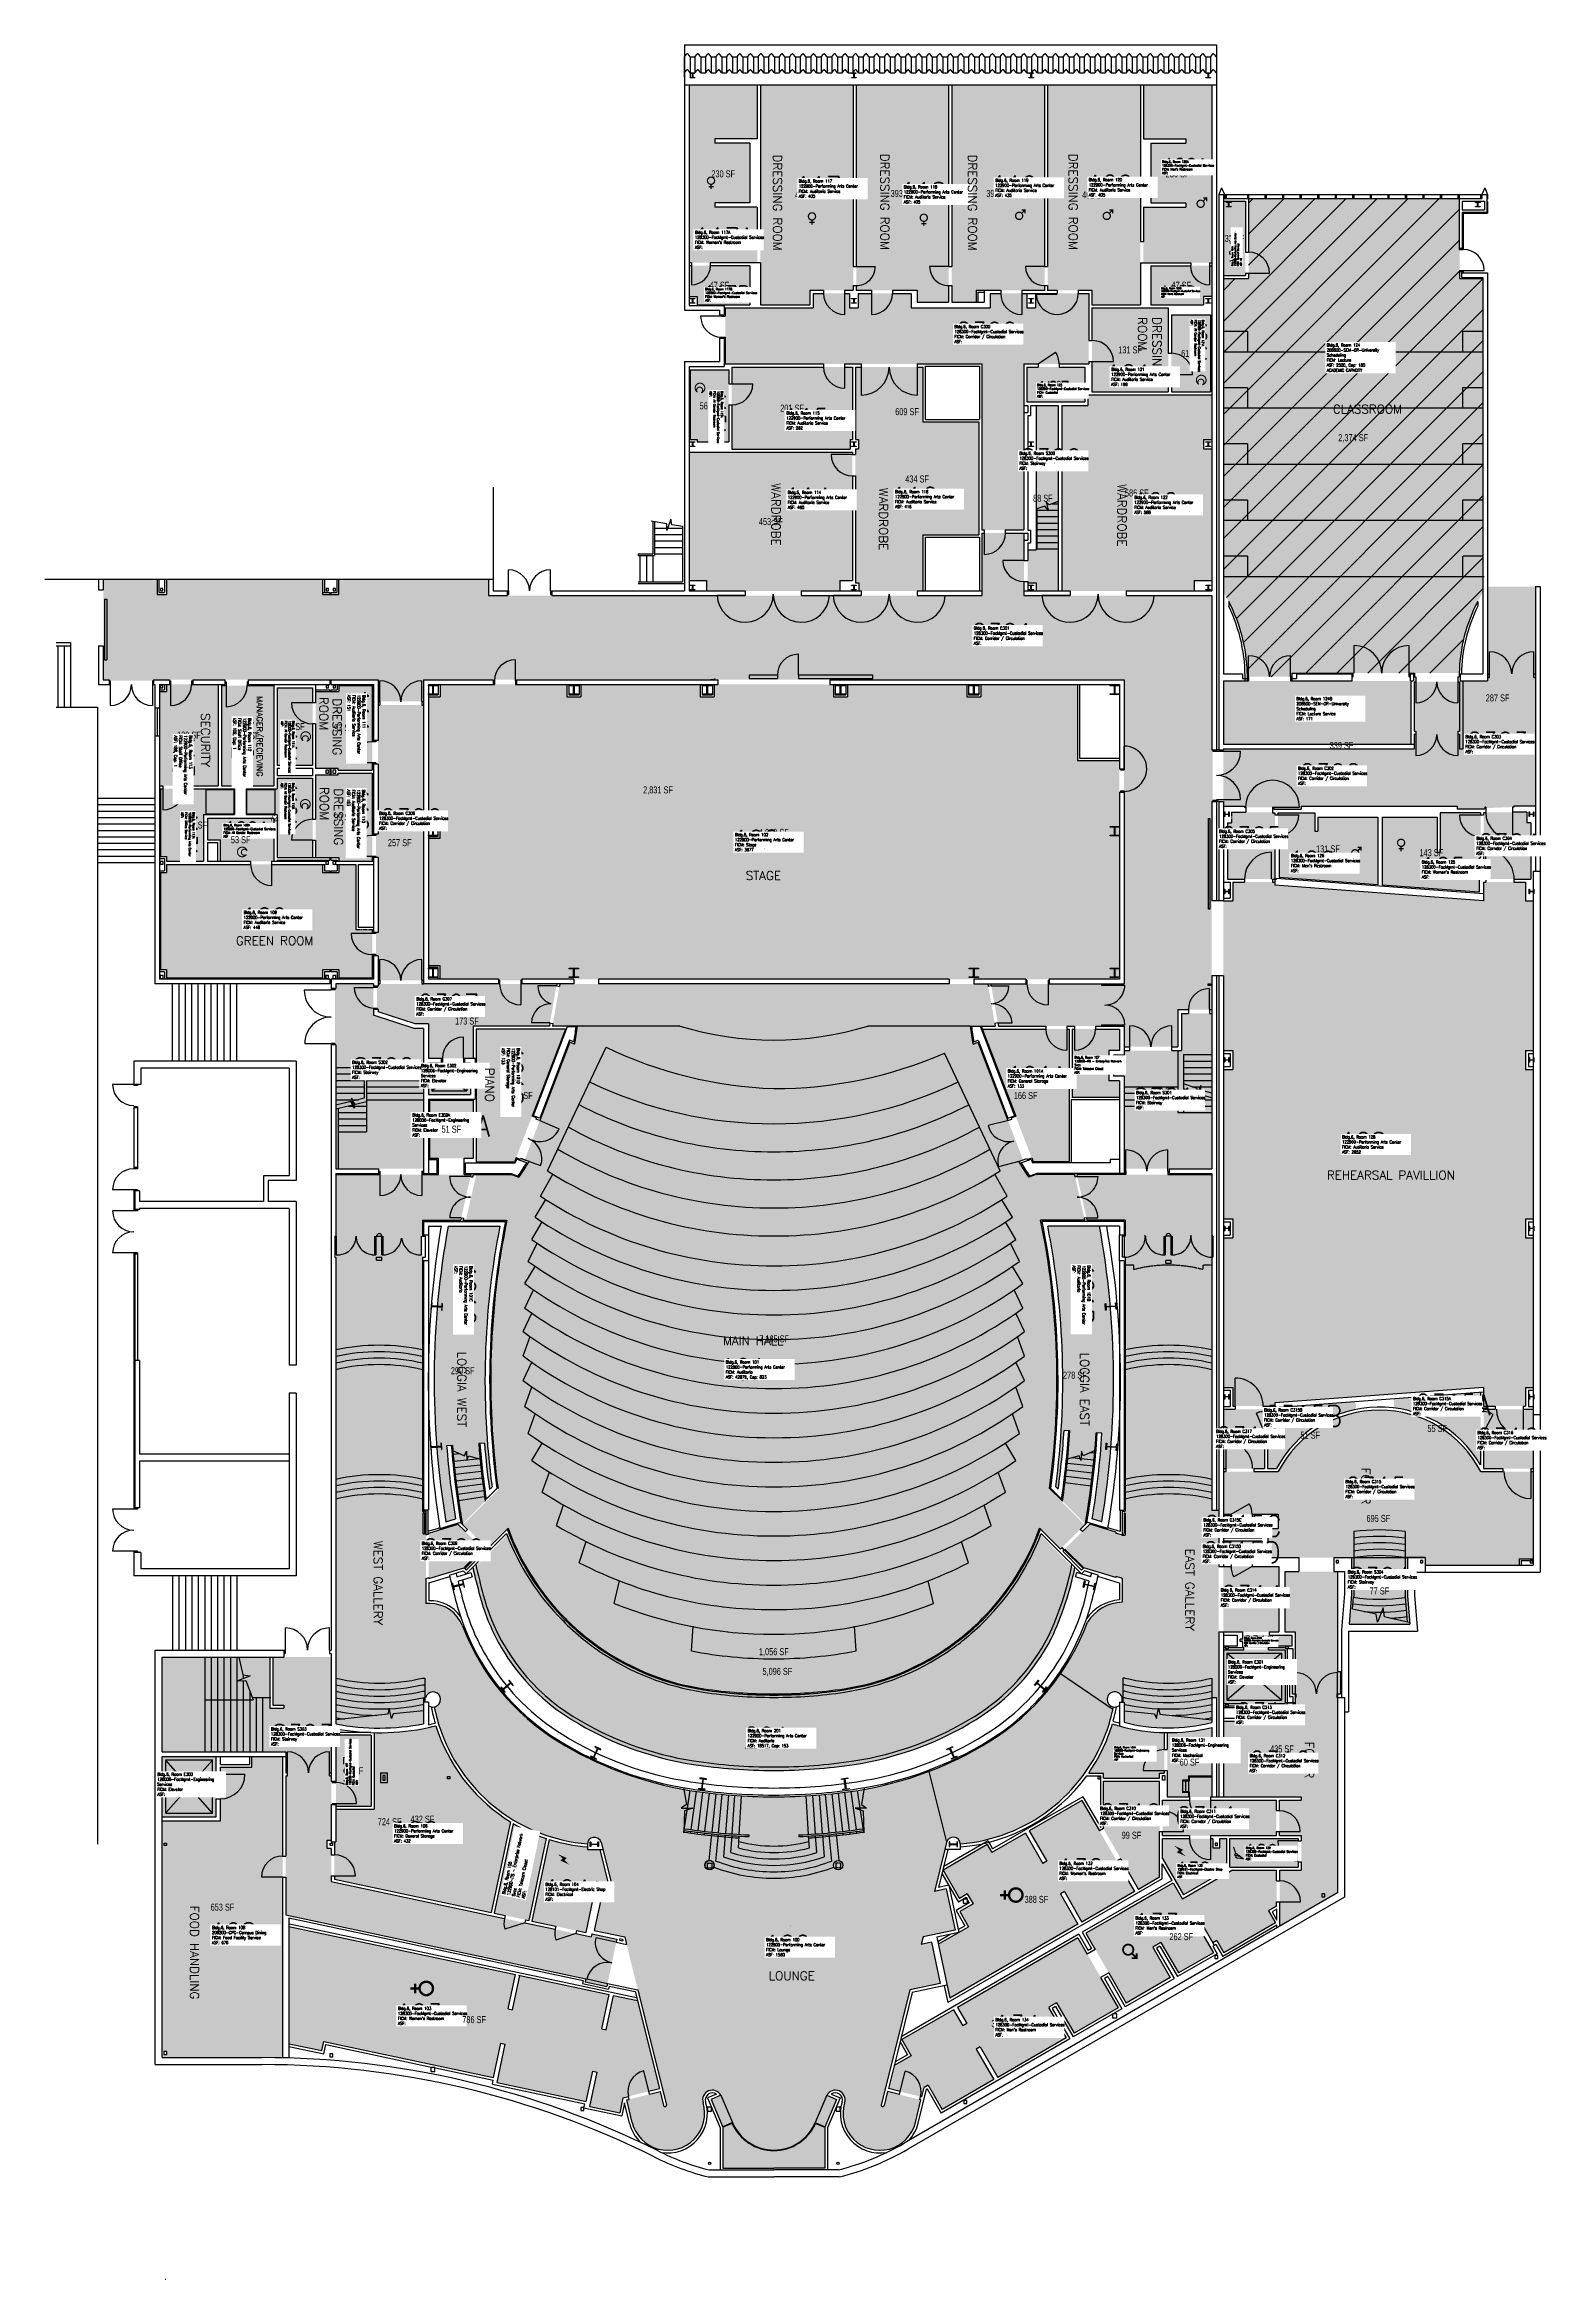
# Model space of a CAD drawing. Header units: inches. Extents: x -206 to 2362, y 0 to 3821.
import ezdxf
from ezdxf.enums import TextEntityAlignment as Align

# ---------------------------------------------------------------- set-up
doc = ezdxf.new("R2010")
doc.units = ezdxf.units.IN
doc.header["$LTSCALE"] = 10
doc.header["$MEASUREMENT"] = 0
doc.linetypes.add('CENTER2', pattern=[1.125, 0.75, -0.125, 0.125, -0.125])
doc.linetypes.add('HIDDEN2', pattern=[0.1875, 0.125, -0.0625])
doc.layers.get('0').update_dxf_attribs({"linetype": 'CONTINUOUS'})
for name, color, linetype in [('A-COLS', 5, 'CONTINUOUS'), ('A-DOOR', 2, 'CONTINUOUS'), ('A-FLOR', 3, 'CONTINUOUS'), ('A-GLAZ', 1, 'CONTINUOUS'), ('A-GLAZ-SILL', 2, 'CONTINUOUS'), ('A-IDEN-ICON', 4, 'CONTINUOUS'), ('A-IDEN-RNUM', 7, 'CONTINUOUS'), ('A-IDEN-SNUM', 4, 'CONTINUOUS'), ('A-IDEN-TEXT', 4, 'CONTINUOUS'), ('A-IDEN-VNUM', 4, 'CONTINUOUS'), ('A-ROOF', 2, 'CONTINUOUS'), ('A-SITE', 3, 'CONTINUOUS'), ('A-WALL', 5, 'CONTINUOUS'), ('AREA-TEXT', 3, 'CONTINUOUS'), ('Rooms-Capacity', 4, 'CONTINUOUS'), ('Rooms-Category-Color', 7, 'CONTINUOUS'), ('Rooms-College-Color', 7, 'CONTINUOUS'), ('Rooms-Department-Color', 7, 'CONTINUOUS'), ('Rooms-Division-Color', 7, 'CONTINUOUS'), ('Rooms-Information', 7, 'CONTINUOUS')]:
    doc.layers.add(name, color=color, linetype=linetype)
doc.styles.add('AREA', font='arial.ttf', dxfattribs={"width": 0.75, "height": 24})
doc.styles.add('ROOMFNUMBER', font='SIMPLEX', dxfattribs={"height": 0.83})
doc.styles.add('ROOMSNUMBER', font='txt', dxfattribs={"height": 0.03})
doc.styles.add('ROOMVNUMBER', font='simplex.shx', dxfattribs={"width": 0.85})

# ---------------------------------------------------------------- blocks, each defined once
blk = doc.blocks.new('CPMEN')
at = {"color": 0, "linetype": 'ByBlock', "const_width": 0.015}
blk.add_lwpolyline([(-0.05750000000000455, -0.02000000000000313, 1), (0.02750000000000341, -0.02000000000000313, 1)], format="xyb", close=True, dxfattribs=at)
for points in [[(0.05500000000000682, 0.00999999999999801), (0.05500000000000682, 0.04999999999999716), (0.01499999999998636, 0.04999999999999716)], [(0.01505203820042311, 0.01005203820042766), (0.05500000000000682, 0.04999999999999716)]]:
    blk.add_lwpolyline(points, dxfattribs=at)
blk = doc.blocks.new('CPWOMEN')
at = {"color": 0, "linetype": 'ByBlock', "const_width": 0.015}
blk.add_lwpolyline([(-0.03750000000002274, 0, 1), (0.04750000000001364, 0, 1)], format="xyb", close=True, dxfattribs=at)
for points in [[(-0.02499999999997726, -0.07000000000000028), (0.03500000000002501, -0.07000000000000028)], [(0.004999999999995453, -0.03999999999999915), (0.004999999999995453, -0.1000000000000014)]]:
    blk.add_lwpolyline(points, dxfattribs=at)
blk = doc.blocks.new('CPBATH')
at = {"color": 0, "linetype": 'ByBlock'}
for points, const_width in [([(0.05711171848918184, 0.0167953109352332, 0.8614924990712957), (-0.05512499999997544, 2.775557561562891e-17, 1)], 0.01274999999999999), ([(-0.05512499999997544, 2.775557561562891e-17, 0.7269023413524262), (0.04869909232161262, -0.0336804460703683, 1)], 0.01274999999999999), ([(0.05711171848918184, 0.0167953109352332, 0.7290023841246482), (-0.00837500000000091, -0.004249999999999976, 1)], 0.01275), ([(-0.00837500000000091, -0.004249999999999976, 0.6094681524017886), (0.04869909232161262, -0.0336804460703683, 1)], 0.01275)]:
    blk.add_lwpolyline(points, format="xyb", dxfattribs=dict(at, const_width=const_width))
at = {"color": 0, "linetype": 'ByBlock', "const_width": 0.006375}
for points in [[(0.05435126251461497, 0.01520156093523316, 1), (0.05987217446374871, 0.0183890609352332, 1)], [(0.04593863634704576, -0.03527419607036835, 1), (0.05145954829617949, -0.03208669607036833, 1)]]:
    blk.add_lwpolyline(points, format="xyb", close=True, dxfattribs=at)
blk = doc.blocks.new('CPELECT')
at = {"color": 0, "linetype": 'ByBlock'}
blk.add_lwpolyline([(0.06232050807568612, 0.06294228634059933, 0, 0.03, 0), (0.01049038105679756, -0.01683012701892236, 0.03000000000000025, 0.03000000000000025, 0), (-0.01049038105679756, 0.006830127018921953, 0.03, 0, 0), (-0.06232050807568612, -0.07294228634059961, 0.03, 0, 0)], format="xyseb", dxfattribs=at)
blk = doc.blocks.new('CPCUST')
at = {"color": 0, "linetype": 'ByBlock'}
for p, q in [((0.01710768682039543, -0.06389526559284252), (0.02000603612435725, -0.04661972163469329)), ((0.03576614561558245, -0.07045290280554815), (0.01710768682039543, -0.06389526559284252)), ((0.02622214892755892, -0.04084634061456337), (0.0445807061709047, -0.04056143188978271)), ((0.0296781998588358, -0.03407984564873644), (0.03758796190732028, -0.03023640276653876)), ((0.1117389269890054, -0.06251715192284006), (0.03576614561558245, -0.07045290280554815)), ((0.03758796190732028, -0.03023640276653876), (0.05333712680811686, -0.03237435190612691)), ((0.0445807061709047, -0.04056143188978271), (0.05433683077671958, -0.05052010497931518)), ((0.05333712680811686, -0.03237435190612691), (0.07452052004998677, -0.04788691310499892)), ((0.07452052004998677, -0.04788691310499892), (0.1117389269890054, -0.06251715192284006))]:
    blk.add_line(p, q, dxfattribs=at)
at = {"color": 0, "linetype": 'ByBlock', "const_width": 0.0075}
blk.add_lwpolyline([(-0.03324759526418575, 0.04812499999999999, 1), (-0.02675240473581653, 0.05187500000000002, 1)], format="xyb", close=True, dxfattribs=at)
at = {"color": 0, "linetype": 'ByBlock', "const_width": 0.015}
blk.add_lwpolyline([(-0.02999999999997272, 0.05), (0.009999999999990905, -0.01928203230275514)], dxfattribs=at)
at = {"color": 0, "linetype": 'ByBlock'}
blk.add_circle((0.01581866083250816, -0.03126680850405537), 0.01414213562373094, dxfattribs=at)

msp = doc.modelspace()

# ---------------------------------------------------------------- hatches: boundary and pattern name
at = {"layer": 'Rooms-Capacity'}
h = msp.add_hatch(dxfattribs=at)
h.set_pattern_fill('ANSI31', color=256, scale=300, style=0)
h.set_pattern_definition([(45, (0, 0), (-26.51650429449553, 26.51650429449553), [])])
edge = h.paths.add_edge_path()
edge.add_line((1850.774440268986, 2746.581821689848), (1850.774440280162, 2740.331822336186))
edge.add_line((1850.774440280162, 2740.331822336186), (1925.024440268986, 2740.331822299864))
edge.add_line((1925.024440268986, 2740.331822299864), (1927.274440268986, 2740.331822336186))
edge.add_line((1927.274440268986, 2740.331822336186), (1927.274440291338, 2746.58182233246))
edge.add_line((1927.274440291338, 2746.58182233246), (2032.024880266748, 2746.581822340842))
edge.add_line((2032.024880266748, 2746.581822340842), (2213.275320264511, 2746.581822338048))
edge.add_arc((2491.417680615493, 2739.85640444694), 278.2236579937543, 148.5661565285218, 178.6148712153591, ccw=False)
edge.add_line((2254.025320260786, 2884.953858293127), (2254.025320238434, 3421.036251125392))
edge.add_line((2254.025320238434, 3421.036251125392), (2214.025320253335, 3421.036251122598))
edge.add_line((2214.025320253335, 3421.036251122598), (2214.025320230983, 3435.036251117941))
edge.add_line((2214.025320230983, 3435.036251117941), (2214.025320230983, 3557.894322354812))
edge.add_line((2214.025320230983, 3557.894322354812), (1853.024440235458, 3557.894322324079))
edge.add_line((1853.024440235458, 3557.894322324079), (1853.024440224282, 3430.286251104902))
edge.add_line((1853.024440224282, 3430.286251104902), (1853.024440235458, 3421.036251094658))
edge.add_line((1853.024440235458, 3421.036251094658), (1810.024440250359, 3421.036251097452))
edge.add_line((1810.024440250359, 3421.036251097452), (1810.024440272711, 2884.953858256806))
edge.add_arc((1572.632079928827, 2739.856404443546), 278.2236579673474, 1.3851286519458768, 31.43384346685491, ccw=False)
at = {"layer": 'Rooms-Category-Color', "true_color": 0xadadad}
for points in [[(1000.024440239184, 3652.581822284963), (940.0244402280077, 3652.581822282169), (940.0244402168319, 3659.831822277512), (1012.774440216832, 3659.831822280306), (1012.774440216832, 3752.331822276581), (896.0244402131066, 3752.331822273787), (896.0244402242824, 3448.3318222831), (900.024440231733, 3448.331822285894), (1012.774440261535, 3448.331822280306), (1012.774440228008, 3543.33182227565), (940.0244402280077, 3543.331822278444), (940.0244402280077, 3550.581822284963), (1000.024440261535, 3550.581822282169)], [(1673.274440242909, 3448.331822316628), (1786.024440228008, 3448.331822322216), (1790.024440246634, 3448.33182232501), (1790.024440213107, 3752.331822315697), (1673.274440198205, 3752.331822312903), (1673.274440220557, 3659.83182231104), (1746.024440220557, 3659.83182232501), (1746.024440242909, 3652.581822324079), (1686.024440209381, 3652.581822321285), (1686.024440242909, 3550.581822315697), (1746.024440265261, 3550.581822329666), (1746.024440220557, 3543.331822325941), (1673.274440220557, 3543.331822325941)], [(900.0244402429089, 3443.081822280306), (896.0244402242824, 3443.0818222831), (896.0244402466342, 3390.331822272856), (910.0244402280077, 3390.331822284032), (910.0244402168319, 3376.331822285894), (1000.024440228008, 3376.331822291482), (1000.024440228008, 3443.081822291482)], [(1686.024440242909, 3376.331822313834), (1776.024440242909, 3376.33182232501), (1776.024440209381, 3391.081822323147), (1790.024440246634, 3391.081822328735), (1790.024440246634, 3443.08182232501), (1786.024440228008, 3443.081822333392), (1686.024440220557, 3443.081822322216)], [(1396.774440250359, 3275.081822308246), (1396.774440250359, 2991.331822309177), (1400.774440246634, 2991.331822311971), (1468.774440272711, 2991.331822300795), (1468.774440250359, 3275.081822319422), (1493.024520243518, 3275.081822316628), (1579.774440250359, 3275.081822330598), (1579.774440239184, 3279.081822315697), (1579.774440250359, 3395.83182231104), (1525.774440239184, 3395.831822305452), (1488.524520232342, 3395.83182231104), (1488.524520243518, 3371.08182231104), (1473.524520232342, 3371.08182231104), (1473.524520232342, 3395.831822313834), (1465.024520224892, 3395.831822313834), (1411.024520236067, 3395.831822305452), (1411.024520247243, 3371.081822302658), (1276.024520258419, 3371.081822299864), (1276.024520280771, 3395.831822299864), (1208.024520232342, 3395.831822299864), (1185.524520232342, 3395.831822288688), (1185.524520232342, 3371.08182229707), (1170.524520254694, 3371.081822299864), (1170.524520232342, 3395.831822294276), (1126.024520269595, 3395.83182229707), (1108.024520236067, 3395.83182229707), (1108.024520247243, 3371.081822288688), (958.0244402280077, 3371.081822285894), (958.0244402391836, 3357.081822279375), (958.0244402615353, 3275.081822277512), (1162.024520236067, 3275.081822302658), (1190.336980237626, 3275.081822294276)], [(1721.024440235458, 3227.331822329666), (1788.024440254085, 3227.331822335254), (1788.024440231733, 3359.081822330598), (1721.024440235458, 3359.081822330598), (1721.024440246634, 3293.331822326872)], [(898.0244402503595, 3146.081822288688), (910.0244402615353, 3146.081822280306), (910.0244402503595, 3142.081822281238), (963.7744402652606, 3142.08182228962), (963.7744402540848, 3205.081822284032), (963.774440231733, 3265.081822281238), (898.0244402280077, 3265.081822278444)], [(1493.024520254694, 3269.831822305452), (1474.024440228008, 3269.831822316628), (1474.024440261535, 3210.58182231104), (1573.024440250359, 3210.581822313834), (1573.024440250359, 3269.83182232501)], [(1527.149520232342, 3204.081822315697), (1489.524520250969, 3204.081822307315), (1489.524520250969, 2957.081822308246), (1475.274440254085, 2957.08182231104), (1475.274440287612, 2903.081822305452), (1475.274440276437, 2901.081822304521), (1489.524520250969, 2901.081822318491), (1489.52452027332, 2887.081822311971), (1527.14952026587, 2887.081822309177)], [(553.0244402838871, 2879.08182232501), (553.024440295063, 2907.081822265405), (297.0245202621445, 2907.081822257023), (297.0245202509686, 2881.081822253298), (284.0245202658698, 2881.08182224771), (269.0245202546939, 2881.081822253298), (269.0245202770457, 2907.081822248641), (2.024520254693925, 2907.081822231878), (2.024520277045667, 2881.08182223374), (-13.97547971922904, 2881.081822228152), (-13.97547975275666, 2907.081822237466), (-105.9754797229543, 2907.081822229084), (-105.9754797341302, 2889.081822223496), (-105.9754797341302, 2735.081822224427), (-95.9754797378555, 2735.081822235603), (-95.97547971550375, 2733.331822225358), (-21.9754797341302, 2733.331822147127), (-19.97547971922904, 2733.33182223374), (-19.97547973040491, 2735.081822232809), (7.024520280770957, 2735.081822235603), (102.0245202621445, 2735.081822238397), (284.0245202770457, 2735.081822246779), (364.0266937194392, 2735.081822243985), (364.0266937082633, 2698.08182224771), (439.0266937194392, 2698.081822309177), (442.0266936970875, 2698.081822258886), (442.0266936859116, 2735.081822255161), (561.0120206875727, 2735.081822257955), (945.0120206763968, 2735.081822285894), (1639.997347666882, 2735.081822313834), (1639.997347666882, 2545.081822311971), (1639.997347689234, 2542.981432237197), (1639.99734770041, 2215.081822320353), (1473.997347692959, 2215.081822306383), (1471.914913146757, 2215.081822317559), (1412.35551002156, 2215.081822309177), (1412.985790605657, 2211.507323338185), (1425.051052629016, 2143.081822306383), (1542.024520306848, 2143.081822309177), (1555.274520310573, 2143.081822317559), (1607.275514825247, 2143.081822317559), (1631.965593784116, 2143.081822314765), (1639.997347678058, 2143.081822331529), (1639.99734770041, 2107.581822326872), (1722.010893992148, 2107.581822290551), (1732.024440317415, 2107.581822326872), (1732.024440306239, 2171.081822322216), (1786.024440317415, 2171.081822316628), (1790.024440302514, 2171.08182232501), (1790.024440280162, 2357.081822327804), (1790.024440280162, 2527.081822325941), (1791.774440265261, 2527.081822328735), (1791.774440365843, 2613.08182233246), (1791.774440265261, 2615.08182232501), (1790.024440268986, 2615.08182232501), (1790.024440268986, 2879.081822327804), (1547.649520262145, 2879.081822322216), (1468.774440250359, 2879.081822308246), (1468.774440261535, 2887.10854593711), (1468.774440261535, 2903.081822305452), (1468.774440272711, 2986.081822314765), (1400.774440246634, 2986.081822303589), (1396.774440261535, 2986.081822300795), (1396.774440283887, 2879.081822302658), (1190.336980259977, 2879.081822294276), (1088.024520277046, 2879.081822288688), (886.0244402615353, 2879.081822285894), (585.0244402652606, 2879.081822274718)], [(2344.025320283137, 2894.351353600156), (2344.025320305489, 2519.081822355743), (2214.025320331566, 2513.831822350156), (2214.025320298038, 2731.706822344568), (2262.025320309214, 2733.081822340842), (2262.025320555083, 2894.351353714708)], [(191.2745202621445, 2589.081822243053), (252.0245202844962, 2589.081822243053), (252.0245202844962, 2659.581822248641), (252.0245202844962, 2721.081822245847), (191.2745202621445, 2721.081822251435)], [(1810.024440261535, 2617.081822328735), (1810.024440272711, 2615.346554555465), (1810.024440283887, 2519.081822322216), (1846.024440272711, 2519.081822327804), (1846.024440295063, 2517.081822326872), (1894.024440272711, 2517.081822410692), (1896.024440287612, 2517.081822335254), (1896.024440298788, 2513.831822330598), (1943.024440291338, 2513.831822330598), (1943.02444025781, 2519.081822333392), (2210.028901732527, 2519.081822344568), (2210.028901710175, 2513.831822350156), (2214.025320298038, 2513.831822355743), (2214.025320275687, 2641.831822348293), (2211.025320286863, 2641.831822348293), (2211.025320286863, 2647.081822339911), (2214.025320275687, 2647.081822348293), (2214.025320275687, 2731.706822350156), (2139.025320264511, 2731.70682229707), (2136.025320264511, 2731.706822347362), (2136.025320286863, 2647.081822342705), (2139.025320253335, 2647.081822345499), (2139.025320286863, 2641.831822342705), (2136.025320298038, 2641.831822348293), (2136.025320275687, 2625.124735855032), (2136.025320275687, 2617.081822342705)], [(442.0266937082633, 2691.831822257023), (439.0266936970875, 2691.831822262611), (364.0266937194392, 2691.831822257023), (364.0266937082633, 2591.081822257955), (364.0266936747357, 2471.081822257955), (360.2766936859116, 2471.081822252367), (360.2766936188564, 2433.081822257023), (360.2766937082633, 2431.081822250504), (364.0266937082633, 2431.081822264474), (364.0266937194392, 2303.081822257955), (360.2766937194392, 2303.081822255161), (360.2766937082633, 2301.081822259817), (360.276693741791, 2263.081822244916), (364.0266937306151, 2263.081822253298), (364.026693741791, 2221.331822255161), (367.0266937306151, 2221.331822260749), (442.0266936970875, 2221.331822266337)], [(252.024520306848, 2496.581822246779), (252.0245202621445, 2567.081822243985), (191.274520306848, 2567.081822235603), (191.2745202621445, 2548.706822246779), (187.2745202770457, 2548.706822241191), (187.2745202882215, 2547.70682224771), (139.2745202770457, 2547.706822239328), (139.2745202770457, 2505.70682224771), (187.2745202993974, 2505.706822236534), (187.2745202770457, 2504.706822245847), (191.2745202844962, 2504.706822243053), (191.2745202509686, 2431.45682224771), (252.0245202621445, 2431.456822253298)], [(182.0245202993974, 2424.706822236534), (186.0245202844962, 2424.70682223374), (186.0245202844962, 2498.456822243985), (72.02452028449625, 2498.456822241191), (72.0245202621445, 2461.456822244916), (94.02452026959509, 2461.456822236534), (94.0245203031227, 2424.706822236534)], [(1898.024440280162, 2504.334306197707), (1898.024440268986, 2507.331822324079), (1894.024440283887, 2507.33182233246), (1894.024440295063, 2508.581822330598), (1824.024440287612, 2508.581822336186), (1824.024440276437, 2490.581822319422), (1817.024440268986, 2490.581822333392), (1817.024440280162, 2394.331822334323), (1894.024440295063, 2394.331822334323), (1898.024440291338, 2394.331822331529)], [(1903.274440291338, 2507.331822324079), (1903.274440280162, 2504.334306206089), (1903.274440268986, 2450.334306200501), (1905.274440283887, 2450.334306206089), (1905.274440272711, 2397.209306209814), (2074.400320260786, 2384.593881842215), (2074.400320283137, 2500.081822342705), (1971.524440268986, 2500.081822339911), (1971.524440280162, 2476.081822348293), (1966.274440280162, 2476.081822325941), (1966.274440302514, 2507.33182233246)], [(2081.525320283137, 2500.081822345499), (2081.525320294313, 2384.06241439702), (2247.775320275687, 2371.661507440265), (2247.775320286863, 2430.451713562477), (2249.775320279412, 2430.451713556889), (2249.775320268236, 2507.331822354812), (2180.775320290588, 2507.331822352018), (2180.775320279412, 2440.081822345499), (2175.525320301764, 2440.081822342705), (2175.525320268236, 2500.081822351087)], [(2259.028901739977, 2508.581822350156), (2259.028901739977, 2507.331822352018), (2255.028901721351, 2507.331822349224), (2255.028901732527, 2503.331822350156), (2255.025320290588, 2503.331822341774), (2255.025320290588, 2394.331822342705), (2259.028901717626, 2394.331822348293), (2336.025320290588, 2394.331822353881), (2336.02532031294, 2490.58182235295), (2329.025320283137, 2490.58182235295), (2329.025320260786, 2508.58182235295)], [(292.0621011247858, 1899.081822248641), (442.026693741791, 1899.081822248641), (442.0266937306151, 2139.081822245847), (426.0266937343404, 2139.081822257023), (356.0266937380657, 2161.600134432781), (356.0266937380657, 2171.199316454586), (356.0266938274726, 2209.081822253298), (356.0266937380657, 2211.181070589926), (356.0266937157139, 2215.081822250504), (292.0621011359617, 2215.081822250504), (292.0621011247858, 2207.081822243985), (290.3121011285111, 2207.081822249573), (290.3121011285111, 2205.081822251435), (290.3121011173353, 2111.081822246779), (292.0621011247858, 2111.081822252367)], [(442.0266937306151, 2215.08182226168), (367.0266937194392, 2215.081822328735), (364.0266937306151, 2215.08182224771), (364.026693741791, 2211.081822254229), (362.2766937343404, 2211.081822257023), (362.2766937343404, 2209.081822253298), (362.2766937231645, 2171.081822260749), (364.026693741791, 2171.081822257955), (364.026693741791, 2167.081822244916), (427.5210539093241, 2147.081822255161), (450.0266937231645, 2147.081822257955), (450.0266937231645, 2088.081822254229), (472.0266937306151, 2088.081822251435), (510.0266937455162, 2088.081822293345), (512.1591770714149, 2088.081822251435), (526.776693741791, 2088.081822268199), (526.7766937306151, 2143.081822267268), (657.0354888094589, 2143.081822264474), (657.9872674262151, 2148.479627102148), (669.7310314169154, 2215.081822270062), (608.0266937268898, 2215.081822267268)], [(1640.059847719036, 1899.081822321285), (1790.024440324865, 1899.081822326872), (1790.024440302514, 2164.581822326872), (1786.024440295063, 2164.581822335254), (1738.524440309964, 2164.581822318491), (1738.524440309964, 2101.081822320353), (1722.010894003324, 2101.081822323147), (1639.997347689234, 2101.081822323147), (1639.99734770041, 2093.08182231104), (1622.05984770786, 2093.081822322216), (1622.05984770786, 2057.081822313834), (1640.05984770786, 2057.081822319422)], [(1555.274520299397, 2137.831822325941), (1551.274520303123, 2137.831822309177), (1551.274520280771, 2020.831822317559), (1632.059847681783, 2020.831822320353), (1632.059847726487, 2049.081822324079), (1614.059847670607, 2049.081822315697), (1614.059847704135, 2101.081822323147), (1631.99734770786, 2101.081822323147), (1631.997347696684, 2137.831822317559)], [(450.0266937119886, 2026.081822270062), (522.026693767868, 2026.08182226168), (522.0266937343404, 2069.081822266337), (516.0621011173353, 2069.081822260749), (516.062101139687, 2075.081822266337), (522.0266937231645, 2075.081822255161), (522.0266937231645, 2080.081822258886), (512.0266937380657, 2080.08182226168), (510.0266937231645, 2080.081822267268), (450.0266937343404, 2080.081822222564)], [(452.0266937380657, 2016.081822259817), (452.0266937492415, 1917.081822262611), (467.4016937380657, 1917.081822262611), (526.7766937306151, 1917.081822265405), (526.7766937306151, 2016.081822257023)], [(1880.024440347217, 1483.831822331529), (1880.024440358393, 1487.831822330598), (1878.024440332316, 1487.831822330598), (1810.024440339766, 1487.831822330598), (1810.024440350942, 1386.331822320353), (1814.024440324865, 1386.331822328735), (1880.024440336041, 1386.331822331529)], [(2255.025320335291, 1487.831822355743), (2255.025320324115, 1483.831822356675), (2255.025320335291, 1386.331822351087), (2336.025320346467, 1386.331822353881), (2340.025320353918, 1386.331822356675), (2340.025320342742, 1478.08195009036), (2340.025320342742, 1487.831822358537), (2323.025320339017, 1487.831822350156)], [(1875.753999507986, 1268.08182233898), (1875.75399949681, 1302.831822338048), (1823.024440347217, 1302.831822326872), (1810.024440350942, 1302.83182233246), (1810.024440362118, 1268.081822322216)], [(500.6064035175368, 1291.25859896047), (546.9218977121636, 1244.943104788195), (514.748539163731, 1212.769746245351), (511.0362285589799, 1216.482056850102), (450.6516937753186, 1198.214800049085), (450.6516938088462, 1199.77730004536), (450.6516937753186, 1274.527300060261), (450.6516937641427, 1276.146525737364)], [(1810.024440350942, 1262.831822327804), (1810.02444038447, 1232.33182233246), (1821.024440343492, 1232.331822326872), (1821.024440343492, 1224.206822336186), (1823.024440336041, 1224.206822336186), (1875.753999530338, 1224.206822327804), (1875.753999485634, 1262.831822327804)], [(2029.024200360291, 1171.676309875678), (2024.959144870751, 1120.081822339911), (2128.901030614041, 1120.081822342705), (2125.024200337939, 1168.513942570891), (2125.024200349115, 1234.081822337117), (2121.024200341664, 1234.081822345499), (2029.024200360291, 1234.081822325941)], [(1823.024440347217, 1218.95682232501), (1810.024440362118, 1218.956822330598), (1810.024440373294, 1106.956822325941), (1810.055344562046, 1106.956822337117), (1843.274440347217, 1106.956822334323), (1905.02420035284, 1106.956822337117), (1905.024200341664, 1218.956822333392)], [(1943.024440369569, 824.8322223317809), (1943.024440358393, 819.5822223373689), (1905.815570130013, 819.5822223373689), (1905.815570130013, 765.5822223373689), (1905.815570141189, 758.8322223345749), (1943.024440347217, 758.8322223401628), (1943.024440380745, 749.5822223383002), (1943.024440369569, 699.5822223317809), (1906.248582835309, 699.5822223373689), (1906.248582824133, 681.582222328987), (1906.248582824133, 603.6119020222686), (2005.024200371467, 660.6400314071216), (2005.024200360291, 995.0818223417737), (2004.024200364016, 995.0818223473616), (2004.024200364016, 1001.331822340842), (2010.274200349115, 1001.331822343636), (2010.274200371467, 1039.331822336186), (2005.024200371467, 1039.331822330598), (2005.024200349115, 1210.081822331529), (1999.024200337939, 1210.081822334323), (1915.024200337939, 1210.081822331529), (1915.024200371467, 1106.956822328735), (1933.024200371467, 1106.956822331529), (1933.024200349115, 1039.331822330598), (1927.774200349115, 1039.331822330598), (1927.774200393818, 1001.331822329666), (1934.024200367741, 1001.331822335254), (1934.024200356565, 995.0818223445676), (1933.024200349115, 995.0818223361857), (1933.024200360291, 954.2068223389797), (1843.024440362118, 954.2068223278038), (1810.024440362118, 954.2068223278038), (1810.024440373294, 824.832222328987)], [(1810.024440350942, 984.5818223278038), (1844.699050112627, 984.5818223333918), (1887.024440365843, 984.5818223278038), (1915.524440388195, 984.5818223305978), (1915.524440354668, 1076.581822339911), (1810.024440362118, 1076.581822334323)], [(1927.774200349115, 1101.706822342705), (1843.274440358393, 1101.706822334323), (1843.274440358393, 1094.750302672852), (1838.774440347217, 1094.750302675646), (1838.774440347217, 1090.750302679371), (1843.274440358393, 1090.750302668195), (1843.274440358393, 1080.331822325941), (1887.024440365843, 1080.331822325941), (1888.774440373294, 1080.331822328735), (1888.774440339766, 1083.456822329666), (1927.774200349115, 1083.456822329666)], [(206.0245203664526, 902.0818222411908), (206.0245203664526, 894.1996345971711), (206.0245203776285, 866.0818222411908), (209.0433107716963, 866.0818222467788), (209.0433108052239, 860.8318222383969), (206.0245203441009, 860.8318222495727), (206.0245203776285, 723.8318222402595), (206.0245203776285, 622.9680311777629), (719.3670716723427, 513.8537035393529), (718.2755352919921, 508.7184286457486), (755.4451441159472, 500.8177843890153), (756.5366805074736, 505.9530592965893), (772.5978586291894, 581.5149614461698), (729.9261695099995, 590.5851089651696), (728.8346331408247, 585.4498340603895), (702.4041724083945, 591.0678019174375), (615.3490359364077, 609.5719423969276), (284.0621011992916, 679.9891541437246), (284.0621011992916, 689.9971422026865), (284.0621011992916, 736.7831682362594), (277.1154437130317, 736.7831682530232), (277.1154437242076, 750.7831682483666), (284.0621012216434, 750.7831682483666), (284.0621011992916, 811.7831682474352), (284.0621011992916, 860.8318222495727), (281.0433107716963, 860.8318222467788), (281.0433107828721, 866.0818222495727), (284.0621011881158, 866.0818222551607), (284.0621011881158, 1064.081822255161), (184.0621011806652, 1064.081822249573), (184.0621011694893, 981.8318222402595), (203.0621011881158, 981.8318222430535), (203.0621011769399, 976.5818222402595), (178.8121011694893, 976.5818222402595), (178.8121011806652, 1064.081822243985), (-4.975879625417292, 1064.081822230015), (-4.975879625417292, 902.0818222383969)], [(1927.774200360291, 977.7068223408423), (1889.024440369569, 977.7068223324604), (1889.024440347217, 980.8318223305978), (1845.024440365843, 980.8318223305978), (1843.02444038447, 980.8318223305978), (1843.024440362118, 970.4133419883437), (1838.774440358393, 970.4133419939317), (1838.774440358393, 966.4133419780992), (1843.024440362118, 966.4133419864811), (1843.024440362118, 959.4568223361857), (1927.774200371467, 959.4568223445676)], [(292.0621011918411, 851.78316824371), (292.062101281248, 813.7831682511605), (292.0621012588963, 809.0331682465039), (352.0621012030169, 809.0331682548858), (352.0621011918411, 930.2225960777141), (292.0621011918411, 930.222596083302)], [(1708.774440362118, 934.9030699501745), (1702.290055598132, 935.1209782487713), (1691.477200816385, 935.7837585448287), (1680.544305100106, 936.8367294757627), (1668.844991023652, 938.3943501762114), (1657.311607918702, 940.372335686814), (1645.103965858929, 942.9540759497322), (1632.059847760014, 946.2818474038504), (1620.090466572903, 949.8691902081482), (1614.825239292346, 933.903649833519), (1611.797254945152, 925.8926339694299), (1607.273551414721, 915.061592340935), (1603.467892627232, 906.781542441342), (1601.162478032522, 902.06989684375), (1597.267354632728, 894.5548313451), (1593.945209740661, 888.5321786454879), (1590.158462504856, 882.0448565469123), (1586.250465831719, 875.7216398078017), (1582.837724636309, 870.4748098296113), (1579.62828042265, 865.7520341905765), (1604.710276666097, 865.7520341849886), (1604.710276654921, 857.081822313834), (1700.710276666097, 857.0818223222159), (1700.975734948181, 865.7520341821946), (1708.774440350942, 865.7520342017524)], [(-4.975879647769034, 791.081822230015), (87.02412036713213, 791.0818222328089), (87.02412034478039, 863.5833455747925), (87.02412036713213, 894.0818222346716), (-4.975879647769034, 894.0818222318776)], [(1604.710276643746, 770.7460924037732), (1664.710276666097, 666.8230439345352), (1700.710276688449, 687.6076536127366), (1700.710276677273, 765.5822223206051), (1700.710276654921, 851.8318223222159), (1604.710276654921, 851.8318223194219)], [(1561.220240916125, 607.073043928016), (1531.220240949653, 659.0345681500621), (1537.931937797926, 662.9095681509934), (1567.931937820278, 610.9480439261533), (1657.998579795472, 662.9480439168401), (1597.998579761945, 766.8710923637263), (1567.998579806648, 818.8326165997423), (1477.931937820278, 766.8326166090555), (1507.931937797926, 714.8710923870094), (1501.220240916125, 710.9960923665203), (1471.220240916125, 762.9576165997423), (1413.629551558755, 729.7076166006736), (1405.739565386437, 743.3734735571779), (1330.395355268382, 699.8734735404141), (1358.395355264656, 651.3760509439744), (1371.818749017082, 659.1260509290732), (1381.708735193126, 641.9960923665203), (1359.192074707709, 628.9960923674516), (1374.206331386231, 602.990636923816), (1322.285724162124, 573.014260365162), (1341.9545068359, 480.4799132938497)], [(1900.565570118837, 758.8322223345749), (1900.565570130013, 765.582222328987), (1900.565570130013, 819.5822223345749), (1787.774440369569, 819.5822223345749), (1705.960276654921, 819.5822223178111), (1705.960276666097, 765.582222328987), (1705.960276677273, 758.832222326193), (1788.075681454502, 758.832222326193)], [(1741.758006791584, 657.3243214865215), (1816.02444038447, 700.2020669071935), (1816.024440395646, 753.5822223401628), (1804.075681461953, 753.582222326193), (1804.075681450777, 737.7923128386028), (1792.075681461953, 737.7923128330149), (1792.075681439601, 753.5822223345749), (1788.075681454502, 753.5822223206051), (1705.960276677273, 753.582222326193), (1705.960276643746, 719.3278088564985)], [(1937.774440358393, 753.5822223401628), (1821.27444038447, 753.5822223373689), (1821.274440373294, 704.8322223317809), (1937.774440358393, 704.8322223457508)], [(1887.094358357601, 630.0943763977848), (1900.998582824133, 638.1219841274433), (1900.998582812957, 645.5822223429568), (1900.998582824133, 699.582222328987), (1825.450838058256, 699.582222328987), (1746.548070284538, 654.0276881265454), (1739.836373413913, 650.1526881200261), (1723.836373417638, 677.8655010466464), (1688.762344556861, 657.6155010410585), (1660.183506264351, 641.1155010382645), (1631.604667915963, 624.6155010466464), (1574.880003991537, 591.8655010373332), (1590.880003976636, 564.1526881135069), (1643.880003969185, 472.3539953338914), (1719.224214109592, 515.8539953143336), (1689.224214120768, 567.8155195475556), (1703.080620556138, 575.8155195484869), (1733.08062057849, 523.8539953236468), (1792.836373428814, 558.3539953292347), (1762.83637343999, 610.3155195512809), (1769.548070299439, 614.1905195522122), (1792.048070288263, 575.2193763912655), (1798.759767192416, 579.094376383815), (1810.75976718124, 558.3097666776739), (1899.094358368777, 609.3097667056136)], [(807.6241115583107, 476.6919599021785), (766.6943766465411, 485.3918436323293), (754.2196751935408, 426.7029875745066), (746.639031293802, 428.3143031825311), (759.1137327468023, 487.00315922359), (606.5227070031688, 519.4373829890974), (594.0480055613443, 460.7485269424506), (586.4673616616055, 462.3598425476812), (598.9420630922541, 521.0486985859461), (211.5245203515515, 603.3968393770047), (211.5245203739032, 403.0180827886797), (267.6815342893824, 391.081541009713), (271.0081213442609, 406.731902630534), (561.5179587667808, 344.9821304599755), (573.992660230957, 403.6709865066223), (581.5733041306958, 402.0596708985977), (567.6432208446786, 336.5237816493027), (720.2342465436086, 304.0895578921773), (731.2535661524162, 355.931380727794), (738.8342100633308, 354.3200651309453), (726.359508655034, 295.6312090815045), (777.5262913396582, 284.7553736739792), (783.0025171739981, 310.518990597222), (792.3105710921809, 312.839749075938), (845.1898449016735, 326.024032829795)], [(1364.197854558937, 433.2776880967431), (1348.197854562663, 460.9905010317452), (1259.863263352774, 409.9905010177754), (1275.863263360225, 382.2776880911551), (1246.728349282406, 365.4566376018338), (1236.896696682088, 326.0240328493528), (1293.989971875213, 311.7890805588104), (1298.098089347593, 328.2658398072235), (1304.809786229394, 332.1408398165368), (1328.863263375126, 290.4789953003637), (1417.197854551487, 341.4789953059517), (1387.197854562663, 393.4405195279978), (1393.909551433288, 397.3155195233412), (1423.909551433288, 345.3539953012951), (1452.44113094639, 361.8267104239203), (1540.822980958037, 412.8539952985011), (1510.822980946861, 464.8155195317231), (1524.679387404583, 472.8155195242725), (1554.679387415759, 420.8539952994324), (1630.023597522639, 464.3539953161962), (1577.023597518913, 556.1526881153695), (1561.023597522639, 583.8655010364018), (1354.909551422112, 464.8655010215007), (1370.909551429562, 437.1526881116442)]]:
    msp.add_hatch(color=253, dxfattribs=at).paths.add_polyline_path(points)
at = {"layer": 'Rooms-Category-Color', "true_color": 0xffe090}
for points in [[(1102.774520224892, 3401.081822291482), (1162.024520236067, 3401.081822308246), (1176.774440242909, 3401.081822288688), (1176.774440220557, 3409.081822295208), (1176.774440220557, 3752.331822290551), (1018.024440216832, 3752.331822284963), (1018.024440250359, 3448.331822280306), (1018.024440250359, 3376.331822288688), (1102.774520247243, 3376.331822288688)], [(1182.024440242909, 3409.081822298001), (1182.024440220557, 3401.081822308246), (1208.024520221166, 3401.081822299864), (1286.024520232342, 3401.081822302658), (1286.02452020999, 3381.081822307315), (1340.024440235458, 3381.081822310109), (1340.024440246634, 3409.081822306383), (1340.024440235458, 3752.331822298933), (1182.024440231733, 3752.331822284963)], [(1345.274440246634, 3409.081822298001), (1345.274440224282, 3381.081822304521), (1387.024520247243, 3381.081822301727), (1387.024520224892, 3401.081822302658), (1429.024520247243, 3401.081822302658), (1504.024440228008, 3401.08182232501), (1504.024440228008, 3409.081822314765), (1504.024440205656, 3752.331822304521), (1345.274440224282, 3752.331822296139)], [(1509.274440228008, 3409.081822314765), (1509.274440216832, 3401.08182231104), (1525.774440228008, 3401.08182231104), (1585.024440250359, 3401.081822316628), (1585.024440239184, 3376.331822308246), (1668.024440242909, 3376.331822319422), (1668.024440231733, 3448.331822319422), (1668.024440209381, 3752.331822318491), (1509.274440228008, 3752.331822310109)], [(1715.77444025781, 3227.331822318491), (1715.774440235458, 3285.829981627408), (1715.774440246634, 3371.08182232501), (1585.024440239184, 3371.08182232501), (1585.024440261535, 3279.081822310109), (1585.024440250359, 3227.331822312903)], [(1175.399520232342, 3269.831822291482), (1162.024520236067, 3269.831822291482), (969.0244402540848, 3269.831822285894), (969.0244402093813, 3205.081822286826), (969.024440231733, 3129.331822286826), (1171.399520247243, 3129.331822292414), (1171.399520269595, 3146.081822288688), (1175.399520243518, 3146.081822305452)], [(1391.524440250359, 2982.831822310109), (1391.524440250359, 3176.331822307315), (1296.024440242909, 3176.331822310109), (1296.024440242909, 3269.831822299864), (1190.336980237626, 3269.831822350156), (1180.649520254694, 3269.831822291482), (1180.649520254694, 3146.081822302658), (1186.024520247243, 3146.08182229707), (1186.024520258419, 3130.08182228962), (1180.649520254694, 3130.08182228962), (1180.649520243518, 3120.081822290551), (1180.64952026587, 2901.081822287757), (1186.64952026587, 2901.081822290551), (1186.649520254694, 2887.081822295208), (1190.336980259977, 2887.081822295208), (1296.024440265261, 2887.081822300795), (1296.024440242909, 2982.831822307315)], [(1760.024440280162, 2887.081822331529), (1760.02444025781, 2905.081822325941), (1790.02444025781, 2905.081822325941), (1790.02444025781, 3130.081822328735), (1776.024440231733, 3130.081822325941), (1776.024440254085, 3146.081822327804), (1790.02444025781, 3146.081822319422), (1790.02444025781, 3222.081822326872), (1578.274440250359, 3222.081822318491), (1578.274440239184, 3204.081822315697), (1533.649520213716, 3204.081822310109), (1533.649520247243, 2887.081822314765), (1547.649520262145, 2887.081822317559)], [(896.0244402354583, 2905.081822281238), (926.0245202658698, 2905.081822278444), (926.0245202658698, 2887.081822278444), (1088.02452026587, 2887.08182228962), (1154.024520277046, 2887.081822292414), (1154.024520254694, 2905.081822295208), (1175.399520243518, 2905.081822303589), (1175.39952026587, 3120.081822276581), (1175.39952026587, 3124.081822292414), (896.0244402466342, 3124.08182227565)], [(257.2745202844962, 2659.581822234672), (257.2745202621445, 2583.581822249573), (282.0245202844962, 2583.581822243985), (295.5245202844962, 2583.581822241191), (295.5245202956721, 2580.706822253298), (354.0266937008128, 2580.70682224771), (354.0266937231645, 2593.081822244916), (354.0266937008128, 2725.081822258886), (297.0245202844962, 2725.081822250504), (297.0245202733204, 2715.081822248641), (284.0245202658698, 2715.081822254229), (257.2745202844962, 2715.081822245847)], [(470.0245202882215, 2464.081822253298), (450.0266937008128, 2464.081822258886), (450.0266937119886, 2246.081822257955), (470.0245202882215, 2246.081822260749), (470.0245202993974, 2223.081822265405), (570.026693767868, 2223.081822259817), (570.0266937343404, 2221.331822257955), (608.0266937380657, 2221.331822308246), (610.0266937529668, 2221.331822263543), (610.0266937306151, 2223.081822262611), (1341.024520306848, 2223.081822265405), (1471.997347689234, 2223.081822318491), (1631.997347696684, 2223.081822324079), (1631.997347719036, 2226.206822316628), (1631.997347696684, 2483.956822317559), (1631.997347674333, 2543.08182231104), (1631.997347651981, 2597.331822324079), (1560.274520269595, 2597.331822315697), (1560.274520269595, 2727.081822310109), (1395.02452027332, 2727.081822301727), (1395.02452027332, 2706.081822307315), (1371.024520262145, 2706.081822304521), (1371.024520306848, 2727.081822296139), (1167.02452027332, 2727.081822293345), (1167.024520262145, 2706.081822293345), (1143.02452027332, 2706.081822296139), (1143.024520262145, 2727.081822290551), (945.0120206987485, 2727.081822279375), (939.0245202621445, 2727.081822279375), (939.024520306848, 2706.081822287757), (915.0245202844962, 2706.081822276581), (915.0245202621445, 2727.081822279375), (711.0245202733204, 2727.081822268199), (711.0245202509686, 2706.081822270993), (687.0245202509686, 2706.081822279375), (687.0245202621445, 2727.081822270993), (563.012020691298, 2727.081822273787), (470.0245202546939, 2727.081822265405), (470.0245202770457, 2706.081822259817), (450.0266937008128, 2706.081822254229), (450.0266937008128, 2488.081822258886), (470.0245202993974, 2488.08182226168)], [(257.2745203180239, 2431.456822253298), (282.0245202844962, 2431.456822256092), (297.0245202956721, 2431.456822250504), (297.0245202844962, 2424.706822244916), (354.0266937343404, 2424.70682224771), (354.0266937231645, 2433.081822243053), (354.0266937119886, 2575.456822253298), (295.5245202956721, 2575.456822244916), (295.5245202844962, 2572.581822245847), (282.0245202844962, 2572.581822234672), (257.2745202956721, 2572.581822248641), (257.2745202844962, 2496.581822238397)], [(2.024520277045667, 2419.456822236534), (2.024520265869796, 2405.456822230015), (-7.97547968570143, 2405.456822238397), (-7.97547968570143, 2239.081822230946), (2.024520299397409, 2239.081822230946), (2.024520299397409, 2225.081822235603), (269.0245202770457, 2225.081822249573), (269.0245203217492, 2239.081822239328), (282.0245202844962, 2239.081822250504), (297.0245202844962, 2239.08182224771), (297.024520306848, 2225.081822255161), (354.0266937343404, 2225.081822263543), (354.0266937119886, 2301.081822257023), (354.0266937343404, 2308.081822258886), (326.0266937268898, 2308.08182224771), (326.0266937157139, 2419.45682224771), (297.024520306848, 2419.456822250504), (297.024520306848, 2405.456822246779), (282.024520306848, 2405.456822246779), (269.0245202658698, 2405.456822255161), (269.0245202993974, 2419.456822253298), (182.0245202770457, 2419.45682224771)], [(2327.025320324115, 2068.979416291695), (2327.025320301764, 2100.979416289832), (2340.025320298038, 2100.979416284245), (2340.025320275687, 2357.081822350156), (2327.025320301764, 2357.081822364125), (2327.025320290588, 2389.081822351087), (2259.028901717626, 2389.081822353881), (2255.025320290588, 2389.081822345499), (2255.025320290588, 2369.080172989983), (2255.025320290588, 2357.08182235295), (1898.024440268986, 2383.711203973275), (1898.024440268986, 2389.081822337117), (1894.024440283887, 2389.081822334323), (1826.024440280162, 2389.081822320353), (1826.024440291338, 2357.081822327804), (1810.024440272711, 2357.081822330598), (1810.024440295063, 2100.979416264687), (1826.024440324865, 2100.979416261893), (1826.024440302514, 2068.979416263755), (1810.024440295063, 2068.979416266549), (1810.024440317415, 1813.081822325941), (1826.024440324865, 1813.081822328735), (1826.024440313689, 1781.081822336186), (1810.024440328591, 1781.081822322216), (1810.024440350942, 1525.081822328735), (1826.024440324865, 1525.081822323147), (1826.024440347217, 1493.08182232501), (1878.024440332316, 1493.081822341774), (1898.024440324865, 1493.081822333392), (1898.024440324865, 1498.452440688852), (2255.025320335291, 1525.081822359469), (2255.025320335291, 1517.059597409796), (2255.025320335291, 1493.081822341774), (2323.025320350192, 1493.08182235295), (2327.025320346467, 1493.08182235295), (2327.025320335291, 1525.081822353881), (2340.02532032039, 1525.081822356675), (2340.02532032039, 1781.081822364125), (2327.02532031294, 1781.081822347362), (2327.02532031294, 1813.081822356675), (2340.025320298038, 1813.081822356675), (2340.025320298038, 2068.979416291695)], [(1512.809079072438, 1720.428431476001), (1505.106520972215, 1770.344972850289), (1497.40872466471, 1811.081822313834), (1572.80467866268, 1811.08182232501), (1555.416407401673, 1889.081822316628), (1489.4334645411, 1889.081822319422), (1477.179676159285, 1884.321980317589), (1459.616329415701, 1911.295808744151), (1467.258115320466, 1914.229215512518), (1390.093351586722, 2115.250297611114), (1381.766754067503, 2112.054016257171), (1376.654265302233, 2143.081822309177), (1419.72006292548, 2143.081822303589), (1407.024520318024, 2215.081822298001), (1341.024520295672, 2215.081822295208), (754.9557001916692, 2215.081822286826), (675.0620211092755, 2215.081822272856), (662.3664785018191, 2143.081822278444), (705.4322760803625, 2143.081822278444), (700.3197873597965, 2112.054016223643), (691.9931898182258, 2115.250297546852), (650.1359689785168, 2006.208509284537), (614.8284261068329, 1914.229215470608), (622.470212011598, 1911.295808719005), (604.9068652680144, 1884.321980270091), (592.507052901201, 1889.081822257955), (532.0785299120471, 1889.081822257955), (514.6360461553559, 1812.521822259296), (586.3160227676854, 1812.521793998312), (584.5502185588703, 1811.081793991383), (566.642462185584, 1688.354544976261), (562.9332463471219, 1650.250869891141), (559.7569007938728, 1601.554292143788), (558.3830507611856, 1557.301745682489), (558.3817870942876, 1514.687565614004), (559.7980851856992, 1471.745482098777), (561.8698089784011, 1437.517478242982), (564.1717834612355, 1409.902732602786), (570.8446915103123, 1351.682244838681), (510.2686875043437, 1291.106240841094), (549.3967714114115, 1249.892852262128), (585.8218956058845, 1285.879570262041), (604.9016669793054, 1241.025701831561), (630.0607665395364, 1197.014056950342), (655.8672657264397, 1161.675118947867), (689.7549270419404, 1124.678097991738), (733.4612915096804, 1087.680085280444), (767.8978967843577, 1064.815342927817), (805.6278803823516, 1044.835514929611), (844.0472623398528, 1029.146791360807), (901.4674119530246, 1013.350884241518), (949.5001882677898, 1006.088821472134), (1018.861483498476, 1001.214928710368), (1071.804765577428, 1001.482387763914), (1122.702495372854, 1005.014440285508), (1172.518550812267, 1011.806013930123), (1214.320474303328, 1021.565548300277), (1244.956646650098, 1031.651534597855), (1278.480564213358, 1045.785599180963), (1307.198052304797, 1060.739809399936), (1335.817995953374, 1078.606619854923), (1370.690579249524, 1105.091195688117), (1392.609948846512, 1124.948259069119), (1411.029533050023, 1143.997683384921), (1428.171621958725, 1164.095844672527), (1452.124489712529, 1197.16508630896), (1477.311829469167, 1241.282486858312), (1495.716418939643, 1284.391329706181), (1531.414832363836, 1248.655415443238), (1572.868440157734, 1290.10902321199), (1511.60157592129, 1351.322519110981), (1518.62058969494, 1403.48941590311), (1524.412499639206, 1491.646839320194), (1524.913885361515, 1563.444923606236), (1522.685109089129, 1619.413903988432), (1520.195518746041, 1653.538918874692)], [(1387.764606735669, 955.6573872040026), (1388.706627375446, 956.2493685032241), (1440.356186660938, 995.3105103014968), (1442.127790129744, 996.9186660940759), (1470.346275194548, 1025.902997320052), (1487.066119997762, 1048.846465586219), (1514.712767242454, 1092.830787376966), (1529.978367156349, 1125.448785844725), (1545.966410971247, 1174.389604793396), (1553.066413196735, 1202.715376953129), (1554.294667704962, 1202.476906775963), (1556.850588954054, 1213.320163955446), (1492.178358814679, 1277.992394094821), (1479.183754025958, 1247.476804159116), (1468.252055804245, 1225.957485371735), (1448.343028227799, 1193.023408176843), (1421.941926083528, 1157.63834264176), (1404.347320093773, 1137.748167239595), (1382.125456239097, 1115.827752447221), (1351.994491203688, 1090.673247027677), (1322.937843783759, 1070.461748855654), (1297.557470171712, 1055.541606884915), (1273.843065517955, 1043.627639694605), (1244.784069399349, 1031.436268154997), (1213.689474909566, 1021.077690287959), (1186.929432167672, 1014.230973398779), (1159.11809670832, 1009.035741298925), (1128.705230343156, 1005.00446053734), (1105.294098122977, 1002.722397924867), (1084.62190530356, 1001.295468713623), (1066.44199219998, 1000.558721438516), (1046.826112712733, 1000.103177135345), (1021.319609831087, 1000.330279828515), (995.1209203889593, 1001.429637653288), (968.7723006596789, 1003.424264831934), (951.8864573603496, 1005.174332503695), (929.6266104532406, 1008.079728510696), (922.9684448866174, 1009.035741293337), (887.823625064455, 1016.168108217884), (845.3212581565604, 1028.508277713787), (796.7103111920878, 1049.19018250471), (763.1979811852798, 1067.92039052071), (725.8595715714619, 1093.929067945573), (690.6564634246752, 1124.616464812774), (674.9841251103207, 1143.026062456425), (645.6462223036215, 1176.114732022863), (629.8415708644316, 1201.742842464242), (613.556110794656, 1226.469792057294), (601.0196863925084, 1251.936979298014), (589.9081827579066, 1277.99239404453), (525.235952607356, 1213.320163885597), (527.8006585827097, 1202.44027777249), (529.0163140734658, 1202.731491262559), (538.839452627115, 1164.221607817803), (551.900876305066, 1125.344789454248), (567.3753721779212, 1092.831589209381), (600.3366385539994, 1041.918172419537), (627.9117054520175, 1008.762684355024), (634.5631793653592, 1002.361719085369), (662.6733950739726, 977.5833966149949), (680.277111264877, 966.1042093341239), (715.3397567300126, 943.2402487252839), (748.0250807730481, 927.5625942391343), (776.753801475279, 913.7827413654886), (780.9714989541098, 912.1773783224635), (847.3833382343873, 890.368534526322), (850.7725606253371, 889.4378373879008), (898.8994571631774, 879.6470643323846), (905.9652513889596, 878.4568620608188), (966.2918608626351, 871.3912008362822), (1025.105957194231, 868.4706674502231), (1057.133079024963, 868.614838744048), (1074.853269717656, 869.275473493617), (1135.021312459372, 873.1721068709157), (1228.704850929789, 888.7121190768667), (1312.301976296119, 916.5747598665766)]]:
    msp.add_hatch(color=41, dxfattribs=at).paths.add_polyline_path(points)
at = {"layer": 'Rooms-Category-Color', "true_color": 0xffff64}
h = msp.add_hatch(color=51, dxfattribs=at)
edge = h.paths.add_edge_path()
edge.add_line((1850.774440268986, 2746.581821689848), (1850.774440280162, 2740.331822336186))
edge.add_line((1850.774440280162, 2740.331822336186), (1925.024440268986, 2740.331822299864))
edge.add_line((1925.024440268986, 2740.331822299864), (1927.274440268986, 2740.331822336186))
edge.add_line((1927.274440268986, 2740.331822336186), (1927.274440291338, 2746.58182233246))
edge.add_line((1927.274440291338, 2746.58182233246), (2032.024880266748, 2746.581822340842))
edge.add_line((2032.024880266748, 2746.581822340842), (2213.275320264511, 2746.581822338048))
edge.add_arc((2491.417680615493, 2739.85640444694), 278.2236579937543, 148.5661565285218, 178.6148712153591, ccw=False)
edge.add_line((2254.025320260786, 2884.953858293127), (2254.025320238434, 3421.036251125392))
edge.add_line((2254.025320238434, 3421.036251125392), (2214.025320253335, 3421.036251122598))
edge.add_line((2214.025320253335, 3421.036251122598), (2214.025320230983, 3435.036251117941))
edge.add_line((2214.025320230983, 3435.036251117941), (2214.025320230983, 3557.894322354812))
edge.add_line((2214.025320230983, 3557.894322354812), (1853.024440235458, 3557.894322324079))
edge.add_line((1853.024440235458, 3557.894322324079), (1853.024440224282, 3430.286251104902))
edge.add_line((1853.024440224282, 3430.286251104902), (1853.024440235458, 3421.036251094658))
edge.add_line((1853.024440235458, 3421.036251094658), (1810.024440250359, 3421.036251097452))
edge.add_line((1810.024440250359, 3421.036251097452), (1810.024440272711, 2884.953858256806))
edge.add_arc((1572.632079928827, 2739.856404443546), 278.2236579673474, 1.3851286519458768, 31.43384346685491, ccw=False)
at = {"layer": 'Rooms-Category-Color', "true_color": 0xe3c5e1}
for points in [[(1847.774440235458, 3426.286251094658), (1847.774440213107, 3553.269322334323), (1810.024440228008, 3553.269322325941), (1810.024440228008, 3426.286251097452)], [(532.0266937306151, 2137.831822258886), (532.0266937306151, 2087.415359871928), (532.026693741791, 2018.081822252367), (532.026693741791, 1910.581822258886), (597.3611481441185, 1910.581822272856), (600.0444543948397, 1917.572074037511), (684.5942501006648, 2137.831822270062)], [(1546.024520314299, 2137.831822311971), (1542.024520306848, 2137.831822309177), (1397.492291315459, 2137.831822303589), (1482.042087065987, 1917.572074082214), (1484.725393316709, 1910.581822311971), (1546.024520314299, 1910.581822309177)], [(357.3121011806652, 934.6771833091043), (377.88438733574, 934.7584706093185), (389.9562131492421, 935.3016579276882), (398.6925720637664, 935.9242271776311), (409.4749591639265, 936.9597500902601), (418.063053063117, 937.9971459447406), (427.4417982762679, 939.3472935841419), (439.6146360253915, 941.4417090159841), (450.0267775086686, 943.5441257874481), (463.001381768845, 946.5726532232948), (470.2314643030986, 926.0392873571254), (474.3916902234778, 916.0212510530837), (478.3318526512012, 907.3827957515605), (483.9254941968247, 896.2333154208027), (491.8644517278299, 882.1508043813519), (498.5596467321739, 871.5150047955103), (506.4575194818899, 860.1282750754617), (515.7678653365001, 848.0219087018631), (523.0517333252355, 839.3816185402684), (531.9354710420594, 829.6851817737333), (539.5357594182715, 822.0342398243956), (548.0714755645022, 814.0693185268901), (556.0959026021883, 807.1271385778673), (563.4040657719597, 801.2238996508531), (569.7232318697497, 796.4180011865683), (576.609253696166, 791.4759209300391), (583.9402916049585, 786.5324655747972), (590.48449365329, 782.3799624438398), (557.5071793636307, 627.2338966769166), (289.3121012104675, 684.2405203222297), (289.3121011881158, 747.7831682427786), (292.0621011806652, 747.7831682511605), (292.0621012030169, 803.7831682492979), (357.3121011806652, 803.783168240916)]]:
    msp.add_hatch(color=254, dxfattribs=at).paths.add_polyline_path(points)
at = {"layer": 'Rooms-Category-Color', "true_color": 0xfa9ba3}
for points in [[(90.7745202621445, 2727.081822243053), (9.024520284496248, 2727.081822240259), (6.604557528160512, 2727.081822240259), (2.024520265869796, 2727.081822240259), (2.024520254693925, 2715.081822240259), (-9.975479722954333, 2715.08182222629), (-9.975479734130204, 2687.081822235603), (-9.975479711778462, 2639.081822230015), (-9.975479722954333, 2553.956822235603), (-3.975479722954333, 2553.956822238397), (90.77452028449625, 2553.956822238397)], [(186.0245202621445, 2553.956822246779), (186.0245202733204, 2725.081822250504), (104.0245202770457, 2725.081822236534), (96.02452028449625, 2725.081822242122), (96.02452029567212, 2553.956822238397)], [(-7.975479730404913, 2548.706822224427), (-7.975479708053172, 2432.706822229084), (2.024520277045667, 2432.706822237466), (2.024520277045667, 2424.706822239328), (65.52452028077096, 2424.70682223374), (65.52452028077096, 2504.706822237466), (69.52452027704567, 2504.706822229084), (69.52452027704567, 2505.70682223374), (117.5245202770457, 2505.706822239328), (117.5245202770457, 2547.706822242122), (69.52452027704567, 2547.706822236534), (69.52452028822154, 2548.706822238397), (-3.975479722954333, 2548.706822232809)]]:
    msp.add_hatch(color=241, dxfattribs=at).paths.add_polyline_path(points)
at = {"layer": 'Rooms-Category-Color', "true_color": 0xffff64}
msp.add_hatch(color=51, dxfattribs=at).paths.add_polyline_path([(2130.775320275687, 2625.081822340842), (2130.775320264511, 2733.081822340842), (1853.024440280162, 2733.081822335254), (1810.024440283887, 2733.081822321285), (1810.024440272711, 2625.081822326872)])
at = {"layer": 'Rooms-Category-Color', "true_color": 0xffe090}
h = msp.add_hatch(color=41, dxfattribs=at)
edge = h.paths.add_edge_path()
edge.add_line((522.8280833726749, 1889.081822263543), (292.0621011583135, 1889.081822246779))
edge.add_line((292.0621011583135, 1889.081822246779), (292.0621774671599, 949.6570187606849))
edge.add_arc((366.0256070984283, 1332.722740717016), 390.1409184650395, 259.0716485736572, 281.2332735823581)
edge.add_line((442.0266154659912, 950.0560672427528), (442.0266938088462, 994.2170698489062))
edge.add_line((442.0266938088462, 994.2170698489062), (445.3417432857677, 994.2170698572882))
edge.add_arc((458.0682841873426, 991.5797835619346), 12.99692741855235, -80.23627871929023, 168.292461223364, ccw=False)
edge.add_arc((745.9201132249036, 1034.652668471543), 291.0625000486428, 191.0690351508575, 265.3027106782101)
edge.add_arc((734.0620212387762, 743.8318222184863), 12.00000000881914, 14.000000214144677, 176.4838967343387, ccw=False)
edge.add_line((745.705569951795, 746.734885011334), (766.5033063357696, 663.319720369298))
edge.add_line((766.5033063357696, 663.319720369298), (748.8966495385394, 667.0621308074333))
edge.add_line((748.8966495385394, 667.0621308074333), (733.9270077859983, 596.635503559839))
edge.add_line((733.9270077859983, 596.635503559839), (785.8830258352682, 585.5919110155664))
edge.add_line((785.8830258352682, 585.5919110155664), (857.4659538110718, 298.4884683941491))
edge.add_arc((854.9189275220499, 297.8534234179129), 2.625000007392669, -166.0000001429603, 13.999999966225118, ccw=False)
edge.add_line((852.3719012318179, 297.2183784465306), (846.4599349191412, 320.9299802673049))
edge.add_line((846.4599349191412, 320.9299802673049), (789.3666596924886, 306.6950279851444))
edge.add_line((789.3666596924886, 306.6950279851444), (798.5587018569931, 268.3830662048422))
edge.add_arc((859.6873326506554, 283.6241455070281), 63.00000000796349, 193.9999998851625, 377.0000001278935)
edge.add_arc((935.7291602040875, 307.0260956386085), 16.56188103800923, 27.74403708146008, 197.5082666990356, ccw=False)
edge.add_line((950.3870226470754, 314.7360224942677), (933.7984149223194, 307.6945762722753))
edge.add_line((933.7984149223194, 307.6945762722753), (954.0554437404498, 259.9720070497133))
edge.add_line((954.0554437404498, 259.9720070497133), (954.0554437180981, 189.9825093490072))
edge.add_line((954.0554437180981, 189.9825093490072), (1128.031097932719, 189.9825093713589))
edge.add_line((1128.031097932719, 189.9825093713589), (1128.031097932719, 259.9720070636831))
edge.add_line((1128.031097932719, 259.9720070636831), (1148.288126739673, 307.6945762778632))
edge.add_line((1148.288126739673, 307.6945762778632), (1131.719039383344, 314.7277365918271))
edge.add_arc((1146.314882465126, 306.8965518396478), 16.56399981558675, -17.036695201578027, 151.7848723654192, ccw=False)
edge.add_arc((1222.399209035239, 283.6241456976767), 62.99999999148631, 163.0000000302344, 345.9999997909923)
edge.add_line((1283.527839726768, 268.3830660539679), (1292.719881935976, 306.6950280047022))
edge.add_line((1292.719881935976, 306.6950280047022), (1235.626606742851, 320.9299802840687))
edge.add_line((1235.626606742851, 320.9299802840687), (1229.714640418999, 297.2183784660883))
edge.add_arc((1227.167614140506, 297.8534234425238), 2.624999997224659, 165.9999999664085, 345.9999999739555, ccw=False)
edge.add_line((1224.620587862097, 298.4884684192948), (1273.593843094073, 494.9094667690806))
edge.add_line((1273.593843094073, 494.9094667690806), (1325.549861109816, 505.9530593189411))
edge.add_line((1325.549861109816, 505.9530593189411), (1310.580219390802, 576.3796865749173))
edge.add_line((1310.580219390802, 576.3796865749173), (1292.97356257122, 572.6372761311941))
edge.add_line((1292.97356257122, 572.6372761311941), (1296.203515815549, 585.5919110267423))
edge.add_line((1296.203515815549, 585.5919110267423), (1351.021980608813, 597.2439354308881))
edge.add_line((1351.021980608813, 597.2439354308881), (1336.052338845097, 667.6705626896583))
edge.add_line((1336.052338845097, 667.6705626896583), (1315.58323528152, 663.3197204056196))
edge.add_line((1315.58323528152, 663.3197204056196), (1336.38097167667, 746.7348850420676))
edge.add_arc((1348.024520393836, 743.831822293471), 12.00000000213751, 3.516103069305416, 165.9999999956523, ccw=False)
edge.add_arc((1336.166428386145, 1034.652668478315), 291.0625000234026, 274.697289325638, 348.9309648580207)
edge.add_arc((1624.041932836993, 991.5516376989203), 12.97323463450262, -20.15379874490759, 260.1121511602333, ccw=False)
edge.add_line((1636.220831281506, 987.0818223156966), (1640.059847786091, 987.0818223184906))
edge.add_line((1640.059847786091, 987.0818223184906), (1640.059847786091, 952.4229856166057))
edge.add_arc((1716.06093448474, 1248.31838034549), 305.4999996745299, 255.5949023680287, 284.0108953559708)
edge.add_line((1790.024440369569, 951.9070958127268), (1790.024440369569, 994.9568223240785))
edge.add_line((1790.024440369569, 994.9568223240785), (1802.024440380745, 994.9568223212846))
edge.add_line((1802.024440380745, 994.9568223212846), (1802.024440369569, 1314.956822319422))
edge.add_line((1802.024440369569, 1314.956822319422), (1790.024440369569, 1314.956822322216))
edge.add_line((1790.024440369569, 1314.956822322216), (1790.024440336041, 1889.081822330598))
edge.add_line((1790.024440336041, 1889.081822330598), (1559.25845812168, 1889.081822308246))
edge.add_line((1559.25845812168, 1889.081822308246), (1576.646729393862, 1811.081822316628))
edge.add_line((1576.646729393862, 1811.081822316628), (1642.059847733937, 1811.081822316628))
edge.add_line((1642.059847733937, 1811.081822316628), (1642.059847778641, 1272.399585442152))
edge.add_line((1642.059847778641, 1272.399585442152), (1581.480138010345, 1291.258598993998))
edge.add_line((1581.480138010345, 1291.258598993998), (1537.639517570846, 1247.417978571262))
edge.add_line((1537.639517570846, 1247.417978571262), (1571.050312980078, 1216.482056903187))
edge.add_line((1571.050312980078, 1216.482056903187), (1626.180743805133, 1199.804247917142))
edge.add_line((1626.180743805133, 1199.804247917142), (1626.180743816309, 1201.926409046631))
edge.add_line((1626.180743816309, 1201.926409046631), (1636.251597504131, 1198.879819852766))
edge.add_line((1636.251597504131, 1198.879819852766), (1636.805743797682, 1157.691594820004))
edge.add_arc((1638.603380981301, 1085.714039485807), 71.99999980091143, 91.4306628849015, 148.1927715606696)
edge.add_arc((1193.794794308148, 1267.605938463735), 409.737525609874, 301.94369559614995, 339.432766706483, ccw=False)
edge.add_arc((1066.270145363172, 1494.1842907992), 669.5778584787607, 267.84082524363845, 300.94538891969245, ccw=False)
edge.add_arc((1016.128783117392, 1494.652140254711), 670.0336875073581, 239.0524034126949, 272.1309736764644, ccw=False)
edge.add_arc((882.2437715637682, 1260.2696122659), 400.2081340498538, 200.9535195853367, 238.2352973060799, ccw=False)
edge.add_arc((451.7867926409824, 1095.126635893605), 60.84061876715938, 21.22312479526014, 95.4287446635261)
edge.add_line((446.0307977413759, 1155.694361743983), (446.0307977525517, 1198.379407434259))
edge.add_line((446.0307977525517, 1198.379407434259), (446.0307977637276, 1313.694361747708))
edge.add_line((446.0307977637276, 1313.694361747708), (440.0266937827691, 1313.694361744914))
edge.add_line((440.0266937827691, 1313.694361744914), (440.0266937604174, 1811.081822260749))
edge.add_line((440.0266937604174, 1811.081822260749), (505.4398121228442, 1811.081822260749))
edge.add_line((505.4398121228442, 1811.081822260749), (522.8280833726749, 1889.081822263543))
h = msp.add_hatch(color=41, dxfattribs=at)
edge = h.paths.add_edge_path()
edge.add_line((572.4787381133065, 1801.081822267268), (483.9962227968499, 1801.081822253298))
edge.add_arc((1923.047772906296, 1537.082411362369), 1463.067002164684, 169.6044670229472, 189.5045512982486)
edge.add_line((480.0650407960638, 1295.492081144359), (496.4723285650834, 1300.455539746676))
edge.add_arc((1923.047772871181, 1537.082411355306), 1446.067002135249, 184.4487227378275, 189.4179358810691, ccw=False)
edge.add_line((481.3375508030877, 1424.91552565014), (491.3074223389849, 1425.691194317769))
edge.add_arc((1923.047773021674, 1537.082411141985), 1436.06700225253, 184.4487227287109, 189.8635060036773)
edge.add_line((508.2078014230356, 1291.081822270062), (547.4344727834687, 1330.308493636083))
edge.add_line((547.4344727834687, 1330.308493636083), (569.3561487002298, 1352.230169555638))
edge.add_arc((1923.047772861204, 1537.082411274595), 1366.254502130588, 168.4310020266811, 187.7758834565718, ccw=False)
edge.add_line((584.5502243479714, 1811.081822252367), (509.2818627757952, 1811.081822260749))
edge.add_line((509.2818627757952, 1811.081822260749), (508.8360096877441, 1809.081822257023))
edge.add_line((508.8360096877441, 1809.081822257023), (582.2291218368337, 1809.081822262611))
edge.add_arc((1923.047772883631, 1537.082411190598), 1368.129502137307, 168.532552580406, 179.4272757127406)
edge.add_arc((1923.048007681859, 1537.082778014477), 1368.129733257171, 179.4272911724459, 179.4276650941182)
edge.add_arc((1923.047772885383, 1537.082411255322), 1368.129502136003, 179.4276496371872, 187.756645024012)
edge.add_line((567.4363122349605, 1352.431653422769), (548.9190040370449, 1333.914345210884))
edge.add_arc((1923.047772972716, 1537.082411061343), 1389.067002198987, 184.4487227252298, 188.4103801534229, ccw=False)
edge.add_line((538.1658184817061, 1429.336837030482), (546.1417156970128, 1429.957371950615))
edge.add_arc((1923.047772906456, 1537.082411262609), 1381.067002150023, 184.4487227340917, 187.7477744988416)
edge.add_line((554.5883455788717, 1350.897395254578), (558.9791295034811, 1355.288179195952))
edge.add_arc((1923.047772920543, 1537.082411290187), 1376.12950218226, 168.9397002940983, 187.5912762535224, ccw=False)
h = msp.add_hatch(color=41, dxfattribs=at)
edge = h.paths.add_edge_path()
edge.add_line((1523.107412002049, 1355.288179254625), (1527.498195926659, 1350.89739530487))
edge.add_arc((159.0387685516946, 1537.082411292426), 1381.06700219421, 352.252225502265, 356.4406174344425)
edge.add_line((1537.441679163836, 1451.341635895427), (1547.416991806589, 1450.634081126656))
edge.add_arc((159.0387686045319, 1537.08241122234), 1391.067002138299, 351.45164103002725, 356.4370384725294, ccw=False)
edge.add_line((1534.652068722062, 1330.308493675198), (1573.878740093671, 1291.081822300795))
edge.add_arc((159.0387685359653, 1537.082411070965), 1436.067002194772, 350.1364940000426, 356.4215499813119)
edge.add_line((1592.305834258907, 1447.450089296792), (1602.281118906103, 1446.742536517326))
edge.add_arc((159.0387685886792, 1537.082411261335), 1446.067002153954, 350.5820641255212, 356.4182389989623, ccw=False)
edge.add_line((1585.614212940447, 1300.455539813731), (1602.021500720643, 1295.492081197444))
edge.add_arc((159.0387685687042, 1537.082411199757), 1463.067002170201, 350.4954487103522, 370.3955329861573)
edge.add_line((1598.090318641625, 1801.081822320353), (1509.607803347521, 1801.081822309177))
edge.add_arc((159.0387685903902, 1537.082411203663), 1376.129502157724, -7.5912762475596764, 11.060299711549987, ccw=False)
at = {"layer": 'Rooms-Category-Color', "true_color": 0xadadad}
h = msp.add_hatch(color=253, dxfattribs=at)
edge = h.paths.add_edge_path()
edge.add_line((2031.701636216603, 1500.401454656851), (1903.274440347217, 1490.821823320817))
edge.add_line((1903.274440347217, 1490.821823320817), (1903.274440358393, 1487.831822330598))
edge.add_line((1903.274440358393, 1487.831822330598), (1885.274440324865, 1487.831822333392))
edge.add_line((1885.274440324865, 1487.831822333392), (1885.274440347217, 1483.831822337117))
edge.add_line((1885.274440347217, 1483.831822337117), (1885.274440347217, 1386.331822337117))
edge.add_line((1885.274440347217, 1386.331822337117), (1900.593796188943, 1386.331822331529))
edge.add_arc((2077.02420032691, 1291.081822339618), 200.5000000068467, 103.0644944078661, 151.6365906777453, ccw=False)
edge.add_arc((2030.076175024544, 1493.396790929139), 7.190788414715953, 283.0644944115126, 436.9355055884874)
h = msp.add_hatch(color=253, dxfattribs=at)
edge = h.paths.add_edge_path()
edge.add_arc((2077.024200317729, 1291.081822349393), 200.5000000006007, 30.503111583355974, 82.9213931855491, ccw=False)
edge.add_line((2249.775320335291, 1392.852645933162), (2249.775320335291, 1483.831822345499))
edge.add_line((2249.775320335291, 1483.831822345499), (2249.775320346467, 1516.6679898086))
edge.add_line((2249.775320346467, 1516.6679898086), (2101.732005736791, 1505.62515448546))
edge.add_line((2101.732005736791, 1505.62515448546), (2101.732005736791, 1490.053615203593))
h = msp.add_hatch(color=253, dxfattribs=at)
edge = h.paths.add_edge_path()
edge.add_line((1903.753999493085, 1381.081822331529), (1814.024440347217, 1381.081822323147))
edge.add_line((1814.024440347217, 1381.081822323147), (1810.024440362118, 1381.081822325941))
edge.add_line((1810.024440362118, 1381.081822325941), (1810.024440328591, 1308.081822326872))
edge.add_line((1810.024440328591, 1308.081822326872), (1823.024440336041, 1308.081822326872))
edge.add_line((1823.024440336041, 1308.081822326872), (1903.753999493085, 1308.081822326872))
edge.add_line((1903.753999493085, 1308.081822326872), (1903.753999504261, 1284.081822329666))
edge.add_line((1903.753999504261, 1284.081822329666), (1885.753999526612, 1284.081822329666))
edge.add_line((1885.753999526612, 1284.081822329666), (1885.753999493085, 1234.081822331529))
edge.add_line((1885.753999493085, 1234.081822331529), (1999.024200360291, 1234.081822337117))
edge.add_line((1999.024200360291, 1234.081822337117), (2029.024200360291, 1234.081822337117))
edge.add_line((2029.024200360291, 1234.081822337117), (2155.024200349115, 1234.081822339911))
edge.add_line((2155.024200349115, 1234.081822339911), (2155.024200326763, 1221.081822352018))
edge.add_line((2155.024200326763, 1221.081822352018), (2316.025320331566, 1221.081822354812))
edge.add_line((2316.025320331566, 1221.081822354812), (2316.025320353918, 1232.081822358537))
edge.add_line((2316.025320353918, 1232.081822358537), (2340.025320342742, 1232.081822355743))
edge.add_line((2340.025320342742, 1232.081822355743), (2340.025320331566, 1381.081822362263))
edge.add_line((2340.025320331566, 1381.081822362263), (2336.025320357643, 1381.081822353881))
edge.add_line((2336.025320357643, 1381.081822353881), (2250.294401182793, 1381.081822359469))
edge.add_arc((2077.024200345195, 1291.081822344276), 195.2500000026534, 27.44826507266629, 152.5517349365727)
h = msp.add_hatch(color=253, dxfattribs=at)
edge = h.paths.add_edge_path()
edge.add_line((1790.024440369569, 824.8322223178111), (1790.024440358393, 943.6683358917944))
edge.add_arc((1716.0609344399, 1248.318380645479), 313.4999999620044, 269.6278043498662, 283.6463461569588, ccw=False)
edge.add_line((1714.024440362118, 934.8249952797778), (1714.024440339766, 869.7520341980271))
edge.add_line((1714.024440339766, 869.7520341980271), (1714.024440373294, 824.8322223178111))
edge.add_line((1714.024440373294, 824.8322223178111), (1790.024440369569, 824.8322223178111))
at = {"layer": 'Rooms-Category-Color', "true_color": 0xffe090}
h = msp.add_hatch(color=41, dxfattribs=at)
edge = h.paths.add_edge_path()
edge.add_line((94.27412037085742, 783.8318222430535), (-4.975879625417292, 783.8318222290836))
edge.add_line((-4.975879625417292, 783.8318222290836), (-4.975879614241421, 389.660971078556))
edge.add_line((-4.975879614241421, 389.660971078556), (2.563693921081722, 389.6609710897319))
edge.add_line((2.563693921081722, 389.6609710897319), (2.563693909905851, 384.6609710915945))
edge.add_line((2.563693909905851, 384.6609710915945), (-4.97587960306555, 384.6609710748307))
edge.add_line((-4.97587960306555, 384.6609710748307), (-4.975879636593163, 379.081419039052))
edge.add_line((-4.975879636593163, 379.081419039052), (165.6890612719581, 379.0814190474339))
edge.add_arc((166.7932706287984, -1132.918178183144), 1512.000000431129, 88.71220493840099, 90.04184295069541, ccw=False)
edge.add_line((200.7745203888044, 378.6999204014428), (200.7745203776285, 723.8318222514354))
edge.add_line((200.7745203776285, 723.8318222514354), (200.7745203552768, 894.0818222486414))
edge.add_line((200.7745203552768, 894.0818222486414), (148.2741203820333, 894.0818222402595))
edge.add_line((148.2741203820333, 894.0818222402595), (148.2741203596815, 875.4583455766551))
edge.add_line((148.2741203596815, 875.4583455766551), (94.2741203373298, 875.4583455766551))
edge.add_line((94.2741203373298, 875.4583455766551), (94.27412037085742, 863.5833455747925))
edge.add_line((94.27412037085742, 863.5833455747925), (94.27412037085742, 783.8318222430535))
at = {"layer": 'Rooms-Category-Color', "true_color": 0xadadad}
h = msp.add_hatch(color=253, dxfattribs=at)
edge = h.paths.add_edge_path()
edge.add_line((562.6424542656168, 626.142360296566), (616.4405723279342, 614.7072173045017))
edge.add_line((616.4405723279342, 614.7072173045017), (622.0649210093543, 613.511725071352))
edge.add_line((622.0649210093543, 613.511725071352), (651.8558213477954, 753.666891799774))
edge.add_arc((745.9201132057631, 1034.652668327838), 296.3124999284033, 239.4353113648634, 251.49124109528321, ccw=False)
edge.add_line((595.2419937318191, 779.5111352023669), (562.6424542656168, 626.142360296566))
h = msp.add_hatch(color=253, dxfattribs=at)
edge = h.paths.add_edge_path()
edge.add_line((703.4957087887451, 596.2030768138357), (719.1460703900084, 592.876489775721))
edge.add_line((719.1460703900084, 592.876489775721), (737.8581225639209, 680.9097738345154))
edge.add_line((737.8581225639209, 680.9097738345154), (757.7617083517835, 676.6791360718198))
edge.add_line((757.7617083517835, 676.6791360718198), (743.2626152327284, 734.8318222719245))
edge.add_line((743.2626152327284, 734.8318222719245), (721.654680355452, 734.8318222747184))
edge.add_line((721.654680355452, 734.8318222747184), (721.654680355452, 739.3354044151492))
edge.add_arc((745.9201131443344, 1034.652668479242), 296.3125000446879, 252.51199740976818, 265.30271068673017, ccw=False)
edge.add_line((656.8764023324475, 752.0357630266808), (627.2001959113404, 612.4201887077652))
edge.add_line((627.2001959113404, 612.4201887077652), (703.4957087887451, 596.2030768138357))
at = {"layer": 'Rooms-College-Color', "true_color": 0xadadad}
for points in [[(1000.024440239184, 3652.581822284963), (940.0244402280077, 3652.581822282169), (940.0244402168319, 3659.831822277512), (1012.774440216832, 3659.831822280306), (1012.774440216832, 3752.331822276581), (896.0244402131066, 3752.331822273787), (896.0244402242824, 3448.3318222831), (900.024440231733, 3448.331822285894), (1012.774440261535, 3448.331822280306), (1012.774440228008, 3543.33182227565), (940.0244402280077, 3543.331822278444), (940.0244402280077, 3550.581822284963), (1000.024440261535, 3550.581822282169)], [(1673.274440242909, 3448.331822316628), (1786.024440228008, 3448.331822322216), (1790.024440246634, 3448.33182232501), (1790.024440213107, 3752.331822315697), (1673.274440198205, 3752.331822312903), (1673.274440220557, 3659.83182231104), (1746.024440220557, 3659.83182232501), (1746.024440242909, 3652.581822324079), (1686.024440209381, 3652.581822321285), (1686.024440242909, 3550.581822315697), (1746.024440265261, 3550.581822329666), (1746.024440220557, 3543.331822325941), (1673.274440220557, 3543.331822325941)], [(900.0244402429089, 3443.081822280306), (896.0244402242824, 3443.0818222831), (896.0244402466342, 3390.331822272856), (910.0244402280077, 3390.331822284032), (910.0244402168319, 3376.331822285894), (1000.024440228008, 3376.331822291482), (1000.024440228008, 3443.081822291482)], [(1686.024440242909, 3376.331822313834), (1776.024440242909, 3376.33182232501), (1776.024440209381, 3391.081822323147), (1790.024440246634, 3391.081822328735), (1790.024440246634, 3443.08182232501), (1786.024440228008, 3443.081822333392), (1686.024440220557, 3443.081822322216)], [(1396.774440250359, 3275.081822308246), (1396.774440250359, 2991.331822309177), (1400.774440246634, 2991.331822311971), (1468.774440272711, 2991.331822300795), (1468.774440250359, 3275.081822319422), (1493.024520243518, 3275.081822316628), (1579.774440250359, 3275.081822330598), (1579.774440239184, 3279.081822315697), (1579.774440250359, 3395.83182231104), (1525.774440239184, 3395.831822305452), (1488.524520232342, 3395.83182231104), (1488.524520243518, 3371.08182231104), (1473.524520232342, 3371.08182231104), (1473.524520232342, 3395.831822313834), (1465.024520224892, 3395.831822313834), (1411.024520236067, 3395.831822305452), (1411.024520247243, 3371.081822302658), (1276.024520258419, 3371.081822299864), (1276.024520280771, 3395.831822299864), (1208.024520232342, 3395.831822299864), (1185.524520232342, 3395.831822288688), (1185.524520232342, 3371.08182229707), (1170.524520254694, 3371.081822299864), (1170.524520232342, 3395.831822294276), (1126.024520269595, 3395.83182229707), (1108.024520236067, 3395.83182229707), (1108.024520247243, 3371.081822288688), (958.0244402280077, 3371.081822285894), (958.0244402391836, 3357.081822279375), (958.0244402615353, 3275.081822277512), (1162.024520236067, 3275.081822302658), (1190.336980237626, 3275.081822294276)], [(1721.024440235458, 3227.331822329666), (1788.024440254085, 3227.331822335254), (1788.024440231733, 3359.081822330598), (1721.024440235458, 3359.081822330598), (1721.024440246634, 3293.331822326872)], [(898.0244402503595, 3146.081822288688), (910.0244402615353, 3146.081822280306), (910.0244402503595, 3142.081822281238), (963.7744402652606, 3142.08182228962), (963.7744402540848, 3205.081822284032), (963.774440231733, 3265.081822281238), (898.0244402280077, 3265.081822278444)], [(1493.024520254694, 3269.831822305452), (1474.024440228008, 3269.831822316628), (1474.024440261535, 3210.58182231104), (1573.024440250359, 3210.581822313834), (1573.024440250359, 3269.83182232501)], [(1527.149520232342, 3204.081822315697), (1489.524520250969, 3204.081822307315), (1489.524520250969, 2957.081822308246), (1475.274440254085, 2957.08182231104), (1475.274440287612, 2903.081822305452), (1475.274440276437, 2901.081822304521), (1489.524520250969, 2901.081822318491), (1489.52452027332, 2887.081822311971), (1527.14952026587, 2887.081822309177)], [(553.0244402838871, 2879.08182232501), (553.024440295063, 2907.081822265405), (297.0245202621445, 2907.081822257023), (297.0245202509686, 2881.081822253298), (284.0245202658698, 2881.08182224771), (269.0245202546939, 2881.081822253298), (269.0245202770457, 2907.081822248641), (2.024520254693925, 2907.081822231878), (2.024520277045667, 2881.08182223374), (-13.97547971922904, 2881.081822228152), (-13.97547975275666, 2907.081822237466), (-105.9754797229543, 2907.081822229084), (-105.9754797341302, 2889.081822223496), (-105.9754797341302, 2735.081822224427), (-95.9754797378555, 2735.081822235603), (-95.97547971550375, 2733.331822225358), (-21.9754797341302, 2733.331822147127), (-19.97547971922904, 2733.33182223374), (-19.97547973040491, 2735.081822232809), (7.024520280770957, 2735.081822235603), (102.0245202621445, 2735.081822238397), (284.0245202770457, 2735.081822246779), (364.0266937194392, 2735.081822243985), (364.0266937082633, 2698.08182224771), (439.0266937194392, 2698.081822309177), (442.0266936970875, 2698.081822258886), (442.0266936859116, 2735.081822255161), (561.0120206875727, 2735.081822257955), (945.0120206763968, 2735.081822285894), (1639.997347666882, 2735.081822313834), (1639.997347666882, 2545.081822311971), (1639.997347689234, 2542.981432237197), (1639.99734770041, 2215.081822320353), (1473.997347692959, 2215.081822306383), (1471.914913146757, 2215.081822317559), (1412.35551002156, 2215.081822309177), (1412.985790605657, 2211.507323338185), (1425.051052629016, 2143.081822306383), (1542.024520306848, 2143.081822309177), (1555.274520310573, 2143.081822317559), (1607.275514825247, 2143.081822317559), (1631.965593784116, 2143.081822314765), (1639.997347678058, 2143.081822331529), (1639.99734770041, 2107.581822326872), (1722.010893992148, 2107.581822290551), (1732.024440317415, 2107.581822326872), (1732.024440306239, 2171.081822322216), (1786.024440317415, 2171.081822316628), (1790.024440302514, 2171.08182232501), (1790.024440280162, 2357.081822327804), (1790.024440280162, 2527.081822325941), (1791.774440265261, 2527.081822328735), (1791.774440365843, 2613.08182233246), (1791.774440265261, 2615.08182232501), (1790.024440268986, 2615.08182232501), (1790.024440268986, 2879.081822327804), (1547.649520262145, 2879.081822322216), (1468.774440250359, 2879.081822308246), (1468.774440261535, 2887.10854593711), (1468.774440261535, 2903.081822305452), (1468.774440272711, 2986.081822314765), (1400.774440246634, 2986.081822303589), (1396.774440261535, 2986.081822300795), (1396.774440283887, 2879.081822302658), (1190.336980259977, 2879.081822294276), (1088.024520277046, 2879.081822288688), (886.0244402615353, 2879.081822285894), (585.0244402652606, 2879.081822274718)], [(2344.025320283137, 2894.351353600156), (2344.025320305489, 2519.081822355743), (2214.025320331566, 2513.831822350156), (2214.025320298038, 2731.706822344568), (2262.025320309214, 2733.081822340842), (2262.025320555083, 2894.351353714708)], [(90.7745202621445, 2727.081822243053), (9.024520284496248, 2727.081822240259), (6.604557528160512, 2727.081822240259), (2.024520265869796, 2727.081822240259), (2.024520254693925, 2715.081822240259), (-9.975479722954333, 2715.08182222629), (-9.975479734130204, 2687.081822235603), (-9.975479711778462, 2639.081822230015), (-9.975479722954333, 2553.956822235603), (-3.975479722954333, 2553.956822238397), (90.77452028449625, 2553.956822238397)], [(186.0245202621445, 2553.956822246779), (186.0245202733204, 2725.081822250504), (104.0245202770457, 2725.081822236534), (96.02452028449625, 2725.081822242122), (96.02452029567212, 2553.956822238397)], [(191.2745202621445, 2589.081822243053), (252.0245202844962, 2589.081822243053), (252.0245202844962, 2659.581822248641), (252.0245202844962, 2721.081822245847), (191.2745202621445, 2721.081822251435)], [(1810.024440261535, 2617.081822328735), (1810.024440272711, 2615.346554555465), (1810.024440283887, 2519.081822322216), (1846.024440272711, 2519.081822327804), (1846.024440295063, 2517.081822326872), (1894.024440272711, 2517.081822410692), (1896.024440287612, 2517.081822335254), (1896.024440298788, 2513.831822330598), (1943.024440291338, 2513.831822330598), (1943.02444025781, 2519.081822333392), (2210.028901732527, 2519.081822344568), (2210.028901710175, 2513.831822350156), (2214.025320298038, 2513.831822355743), (2214.025320275687, 2641.831822348293), (2211.025320286863, 2641.831822348293), (2211.025320286863, 2647.081822339911), (2214.025320275687, 2647.081822348293), (2214.025320275687, 2731.706822350156), (2139.025320264511, 2731.70682229707), (2136.025320264511, 2731.706822347362), (2136.025320286863, 2647.081822342705), (2139.025320253335, 2647.081822345499), (2139.025320286863, 2641.831822342705), (2136.025320298038, 2641.831822348293), (2136.025320275687, 2625.124735855032), (2136.025320275687, 2617.081822342705)], [(442.0266937082633, 2691.831822257023), (439.0266936970875, 2691.831822262611), (364.0266937194392, 2691.831822257023), (364.0266937082633, 2591.081822257955), (364.0266936747357, 2471.081822257955), (360.2766936859116, 2471.081822252367), (360.2766936188564, 2433.081822257023), (360.2766937082633, 2431.081822250504), (364.0266937082633, 2431.081822264474), (364.0266937194392, 2303.081822257955), (360.2766937194392, 2303.081822255161), (360.2766937082633, 2301.081822259817), (360.276693741791, 2263.081822244916), (364.0266937306151, 2263.081822253298), (364.026693741791, 2221.331822255161), (367.0266937306151, 2221.331822260749), (442.0266936970875, 2221.331822266337)], [(252.024520306848, 2496.581822246779), (252.0245202621445, 2567.081822243985), (191.274520306848, 2567.081822235603), (191.2745202621445, 2548.706822246779), (187.2745202770457, 2548.706822241191), (187.2745202882215, 2547.70682224771), (139.2745202770457, 2547.706822239328), (139.2745202770457, 2505.70682224771), (187.2745202993974, 2505.706822236534), (187.2745202770457, 2504.706822245847), (191.2745202844962, 2504.706822243053), (191.2745202509686, 2431.45682224771), (252.0245202621445, 2431.456822253298)], [(-7.975479730404913, 2548.706822224427), (-7.975479708053172, 2432.706822229084), (2.024520277045667, 2432.706822237466), (2.024520277045667, 2424.706822239328), (65.52452028077096, 2424.70682223374), (65.52452028077096, 2504.706822237466), (69.52452027704567, 2504.706822229084), (69.52452027704567, 2505.70682223374), (117.5245202770457, 2505.706822239328), (117.5245202770457, 2547.706822242122), (69.52452027704567, 2547.706822236534), (69.52452028822154, 2548.706822238397), (-3.975479722954333, 2548.706822232809)], [(182.0245202993974, 2424.706822236534), (186.0245202844962, 2424.70682223374), (186.0245202844962, 2498.456822243985), (72.02452028449625, 2498.456822241191), (72.0245202621445, 2461.456822244916), (94.02452026959509, 2461.456822236534), (94.0245203031227, 2424.706822236534)], [(1898.024440280162, 2504.334306197707), (1898.024440268986, 2507.331822324079), (1894.024440283887, 2507.33182233246), (1894.024440295063, 2508.581822330598), (1824.024440287612, 2508.581822336186), (1824.024440276437, 2490.581822319422), (1817.024440268986, 2490.581822333392), (1817.024440280162, 2394.331822334323), (1894.024440295063, 2394.331822334323), (1898.024440291338, 2394.331822331529)], [(1903.274440291338, 2507.331822324079), (1903.274440280162, 2504.334306206089), (1903.274440268986, 2450.334306200501), (1905.274440283887, 2450.334306206089), (1905.274440272711, 2397.209306209814), (2074.400320260786, 2384.593881842215), (2074.400320283137, 2500.081822342705), (1971.524440268986, 2500.081822339911), (1971.524440280162, 2476.081822348293), (1966.274440280162, 2476.081822325941), (1966.274440302514, 2507.33182233246)], [(2081.525320283137, 2500.081822345499), (2081.525320294313, 2384.06241439702), (2247.775320275687, 2371.661507440265), (2247.775320286863, 2430.451713562477), (2249.775320279412, 2430.451713556889), (2249.775320268236, 2507.331822354812), (2180.775320290588, 2507.331822352018), (2180.775320279412, 2440.081822345499), (2175.525320301764, 2440.081822342705), (2175.525320268236, 2500.081822351087)], [(2259.028901739977, 2508.581822350156), (2259.028901739977, 2507.331822352018), (2255.028901721351, 2507.331822349224), (2255.028901732527, 2503.331822350156), (2255.025320290588, 2503.331822341774), (2255.025320290588, 2394.331822342705), (2259.028901717626, 2394.331822348293), (2336.025320290588, 2394.331822353881), (2336.02532031294, 2490.58182235295), (2329.025320283137, 2490.58182235295), (2329.025320260786, 2508.58182235295)], [(292.0621011247858, 1899.081822248641), (442.026693741791, 1899.081822248641), (442.0266937306151, 2139.081822245847), (426.0266937343404, 2139.081822257023), (356.0266937380657, 2161.600134432781), (356.0266937380657, 2171.199316454586), (356.0266938274726, 2209.081822253298), (356.0266937380657, 2211.181070589926), (356.0266937157139, 2215.081822250504), (292.0621011359617, 2215.081822250504), (292.0621011247858, 2207.081822243985), (290.3121011285111, 2207.081822249573), (290.3121011285111, 2205.081822251435), (290.3121011173353, 2111.081822246779), (292.0621011247858, 2111.081822252367)], [(442.0266937306151, 2215.08182226168), (367.0266937194392, 2215.081822328735), (364.0266937306151, 2215.08182224771), (364.026693741791, 2211.081822254229), (362.2766937343404, 2211.081822257023), (362.2766937343404, 2209.081822253298), (362.2766937231645, 2171.081822260749), (364.026693741791, 2171.081822257955), (364.026693741791, 2167.081822244916), (427.5210539093241, 2147.081822255161), (450.0266937231645, 2147.081822257955), (450.0266937231645, 2088.081822254229), (472.0266937306151, 2088.081822251435), (510.0266937455162, 2088.081822293345), (512.1591770714149, 2088.081822251435), (526.776693741791, 2088.081822268199), (526.7766937306151, 2143.081822267268), (657.0354888094589, 2143.081822264474), (657.9872674262151, 2148.479627102148), (669.7310314169154, 2215.081822270062), (608.0266937268898, 2215.081822267268)], [(1640.059847719036, 1899.081822321285), (1790.024440324865, 1899.081822326872), (1790.024440302514, 2164.581822326872), (1786.024440295063, 2164.581822335254), (1738.524440309964, 2164.581822318491), (1738.524440309964, 2101.081822320353), (1722.010894003324, 2101.081822323147), (1639.997347689234, 2101.081822323147), (1639.99734770041, 2093.08182231104), (1622.05984770786, 2093.081822322216), (1622.05984770786, 2057.081822313834), (1640.05984770786, 2057.081822319422)], [(1555.274520299397, 2137.831822325941), (1551.274520303123, 2137.831822309177), (1551.274520280771, 2020.831822317559), (1632.059847681783, 2020.831822320353), (1632.059847726487, 2049.081822324079), (1614.059847670607, 2049.081822315697), (1614.059847704135, 2101.081822323147), (1631.99734770786, 2101.081822323147), (1631.997347696684, 2137.831822317559)], [(450.0266937119886, 2026.081822270062), (522.026693767868, 2026.08182226168), (522.0266937343404, 2069.081822266337), (516.0621011173353, 2069.081822260749), (516.062101139687, 2075.081822266337), (522.0266937231645, 2075.081822255161), (522.0266937231645, 2080.081822258886), (512.0266937380657, 2080.08182226168), (510.0266937231645, 2080.081822267268), (450.0266937343404, 2080.081822222564)], [(452.0266937380657, 2016.081822259817), (452.0266937492415, 1917.081822262611), (467.4016937380657, 1917.081822262611), (526.7766937306151, 1917.081822265405), (526.7766937306151, 2016.081822257023)], [(1880.024440347217, 1483.831822331529), (1880.024440358393, 1487.831822330598), (1878.024440332316, 1487.831822330598), (1810.024440339766, 1487.831822330598), (1810.024440350942, 1386.331822320353), (1814.024440324865, 1386.331822328735), (1880.024440336041, 1386.331822331529)], [(2255.025320335291, 1487.831822355743), (2255.025320324115, 1483.831822356675), (2255.025320335291, 1386.331822351087), (2336.025320346467, 1386.331822353881), (2340.025320353918, 1386.331822356675), (2340.025320342742, 1478.08195009036), (2340.025320342742, 1487.831822358537), (2323.025320339017, 1487.831822350156)], [(1875.753999507986, 1268.08182233898), (1875.75399949681, 1302.831822338048), (1823.024440347217, 1302.831822326872), (1810.024440350942, 1302.83182233246), (1810.024440362118, 1268.081822322216)], [(500.6064035175368, 1291.25859896047), (546.9218977121636, 1244.943104788195), (514.748539163731, 1212.769746245351), (511.0362285589799, 1216.482056850102), (450.6516937753186, 1198.214800049085), (450.6516938088462, 1199.77730004536), (450.6516937753186, 1274.527300060261), (450.6516937641427, 1276.146525737364)], [(1810.024440350942, 1262.831822327804), (1810.02444038447, 1232.33182233246), (1821.024440343492, 1232.331822326872), (1821.024440343492, 1224.206822336186), (1823.024440336041, 1224.206822336186), (1875.753999530338, 1224.206822327804), (1875.753999485634, 1262.831822327804)], [(2029.024200360291, 1171.676309875678), (2024.959144870751, 1120.081822339911), (2128.901030614041, 1120.081822342705), (2125.024200337939, 1168.513942570891), (2125.024200349115, 1234.081822337117), (2121.024200341664, 1234.081822345499), (2029.024200360291, 1234.081822325941)], [(1823.024440347217, 1218.95682232501), (1810.024440362118, 1218.956822330598), (1810.024440373294, 1106.956822325941), (1810.055344562046, 1106.956822337117), (1843.274440347217, 1106.956822334323), (1905.02420035284, 1106.956822337117), (1905.024200341664, 1218.956822333392)], [(1943.024440369569, 824.8322223317809), (1943.024440358393, 819.5822223373689), (1905.815570130013, 819.5822223373689), (1905.815570130013, 765.5822223373689), (1905.815570141189, 758.8322223345749), (1943.024440347217, 758.8322223401628), (1943.024440380745, 749.5822223383002), (1943.024440369569, 699.5822223317809), (1906.248582835309, 699.5822223373689), (1906.248582824133, 681.582222328987), (1906.248582824133, 603.6119020222686), (2005.024200371467, 660.6400314071216), (2005.024200360291, 995.0818223417737), (2004.024200364016, 995.0818223473616), (2004.024200364016, 1001.331822340842), (2010.274200349115, 1001.331822343636), (2010.274200371467, 1039.331822336186), (2005.024200371467, 1039.331822330598), (2005.024200349115, 1210.081822331529), (1999.024200337939, 1210.081822334323), (1915.024200337939, 1210.081822331529), (1915.024200371467, 1106.956822328735), (1933.024200371467, 1106.956822331529), (1933.024200349115, 1039.331822330598), (1927.774200349115, 1039.331822330598), (1927.774200393818, 1001.331822329666), (1934.024200367741, 1001.331822335254), (1934.024200356565, 995.0818223445676), (1933.024200349115, 995.0818223361857), (1933.024200360291, 954.2068223389797), (1843.024440362118, 954.2068223278038), (1810.024440362118, 954.2068223278038), (1810.024440373294, 824.832222328987)], [(1810.024440350942, 984.5818223278038), (1844.699050112627, 984.5818223333918), (1887.024440365843, 984.5818223278038), (1915.524440388195, 984.5818223305978), (1915.524440354668, 1076.581822339911), (1810.024440362118, 1076.581822334323)], [(1927.774200349115, 1101.706822342705), (1843.274440358393, 1101.706822334323), (1843.274440358393, 1094.750302672852), (1838.774440347217, 1094.750302675646), (1838.774440347217, 1090.750302679371), (1843.274440358393, 1090.750302668195), (1843.274440358393, 1080.331822325941), (1887.024440365843, 1080.331822325941), (1888.774440373294, 1080.331822328735), (1888.774440339766, 1083.456822329666), (1927.774200349115, 1083.456822329666)], [(206.0245203664526, 902.0818222411908), (206.0245203664526, 894.1996345971711), (206.0245203776285, 866.0818222411908), (209.0433107716963, 866.0818222467788), (209.0433108052239, 860.8318222383969), (206.0245203441009, 860.8318222495727), (206.0245203776285, 723.8318222402595), (206.0245203776285, 622.9680311777629), (719.3670716723427, 513.8537035393529), (718.2755352919921, 508.7184286457486), (755.4451441159472, 500.8177843890153), (756.5366805074736, 505.9530592965893), (772.5978586291894, 581.5149614461698), (729.9261695099995, 590.5851089651696), (728.8346331408247, 585.4498340603895), (702.4041724083945, 591.0678019174375), (615.3490359364077, 609.5719423969276), (284.0621011992916, 679.9891541437246), (284.0621011992916, 689.9971422026865), (284.0621011992916, 736.7831682362594), (277.1154437130317, 736.7831682530232), (277.1154437242076, 750.7831682483666), (284.0621012216434, 750.7831682483666), (284.0621011992916, 811.7831682474352), (284.0621011992916, 860.8318222495727), (281.0433107716963, 860.8318222467788), (281.0433107828721, 866.0818222495727), (284.0621011881158, 866.0818222551607), (284.0621011881158, 1064.081822255161), (184.0621011806652, 1064.081822249573), (184.0621011694893, 981.8318222402595), (203.0621011881158, 981.8318222430535), (203.0621011769399, 976.5818222402595), (178.8121011694893, 976.5818222402595), (178.8121011806652, 1064.081822243985), (-4.975879625417292, 1064.081822230015), (-4.975879625417292, 902.0818222383969)], [(1927.774200360291, 977.7068223408423), (1889.024440369569, 977.7068223324604), (1889.024440347217, 980.8318223305978), (1845.024440365843, 980.8318223305978), (1843.02444038447, 980.8318223305978), (1843.024440362118, 970.4133419883437), (1838.774440358393, 970.4133419939317), (1838.774440358393, 966.4133419780992), (1843.024440362118, 966.4133419864811), (1843.024440362118, 959.4568223361857), (1927.774200371467, 959.4568223445676)], [(292.0621011918411, 851.78316824371), (292.062101281248, 813.7831682511605), (292.0621012588963, 809.0331682465039), (352.0621012030169, 809.0331682548858), (352.0621011918411, 930.2225960777141), (292.0621011918411, 930.222596083302)], [(1708.774440362118, 934.9030699501745), (1702.290055598132, 935.1209782487713), (1691.477200816385, 935.7837585448287), (1680.544305100106, 936.8367294757627), (1668.844991023652, 938.3943501762114), (1657.311607918702, 940.372335686814), (1645.103965858929, 942.9540759497322), (1632.059847760014, 946.2818474038504), (1620.090466572903, 949.8691902081482), (1614.825239292346, 933.903649833519), (1611.797254945152, 925.8926339694299), (1607.273551414721, 915.061592340935), (1603.467892627232, 906.781542441342), (1601.162478032522, 902.06989684375), (1597.267354632728, 894.5548313451), (1593.945209740661, 888.5321786454879), (1590.158462504856, 882.0448565469123), (1586.250465831719, 875.7216398078017), (1582.837724636309, 870.4748098296113), (1579.62828042265, 865.7520341905765), (1604.710276666097, 865.7520341849886), (1604.710276654921, 857.081822313834), (1700.710276666097, 857.0818223222159), (1700.975734948181, 865.7520341821946), (1708.774440350942, 865.7520342017524)], [(-4.975879647769034, 791.081822230015), (87.02412036713213, 791.0818222328089), (87.02412034478039, 863.5833455747925), (87.02412036713213, 894.0818222346716), (-4.975879647769034, 894.0818222318776)], [(1604.710276643746, 770.7460924037732), (1664.710276666097, 666.8230439345352), (1700.710276688449, 687.6076536127366), (1700.710276677273, 765.5822223206051), (1700.710276654921, 851.8318223222159), (1604.710276654921, 851.8318223194219)], [(1561.220240916125, 607.073043928016), (1531.220240949653, 659.0345681500621), (1537.931937797926, 662.9095681509934), (1567.931937820278, 610.9480439261533), (1657.998579795472, 662.9480439168401), (1597.998579761945, 766.8710923637263), (1567.998579806648, 818.8326165997423), (1477.931937820278, 766.8326166090555), (1507.931937797926, 714.8710923870094), (1501.220240916125, 710.9960923665203), (1471.220240916125, 762.9576165997423), (1413.629551558755, 729.7076166006736), (1405.739565386437, 743.3734735571779), (1330.395355268382, 699.8734735404141), (1358.395355264656, 651.3760509439744), (1371.818749017082, 659.1260509290732), (1381.708735193126, 641.9960923665203), (1359.192074707709, 628.9960923674516), (1374.206331386231, 602.990636923816), (1322.285724162124, 573.014260365162), (1341.9545068359, 480.4799132938497)], [(1900.565570118837, 758.8322223345749), (1900.565570130013, 765.582222328987), (1900.565570130013, 819.5822223345749), (1787.774440369569, 819.5822223345749), (1705.960276654921, 819.5822223178111), (1705.960276666097, 765.582222328987), (1705.960276677273, 758.832222326193), (1788.075681454502, 758.832222326193)], [(1741.758006791584, 657.3243214865215), (1816.02444038447, 700.2020669071935), (1816.024440395646, 753.5822223401628), (1804.075681461953, 753.582222326193), (1804.075681450777, 737.7923128386028), (1792.075681461953, 737.7923128330149), (1792.075681439601, 753.5822223345749), (1788.075681454502, 753.5822223206051), (1705.960276677273, 753.582222326193), (1705.960276643746, 719.3278088564985)], [(1937.774440358393, 753.5822223401628), (1821.27444038447, 753.5822223373689), (1821.274440373294, 704.8322223317809), (1937.774440358393, 704.8322223457508)], [(1887.094358357601, 630.0943763977848), (1900.998582824133, 638.1219841274433), (1900.998582812957, 645.5822223429568), (1900.998582824133, 699.582222328987), (1825.450838058256, 699.582222328987), (1746.548070284538, 654.0276881265454), (1739.836373413913, 650.1526881200261), (1723.836373417638, 677.8655010466464), (1688.762344556861, 657.6155010410585), (1660.183506264351, 641.1155010382645), (1631.604667915963, 624.6155010466464), (1574.880003991537, 591.8655010373332), (1590.880003976636, 564.1526881135069), (1643.880003969185, 472.3539953338914), (1719.224214109592, 515.8539953143336), (1689.224214120768, 567.8155195475556), (1703.080620556138, 575.8155195484869), (1733.08062057849, 523.8539953236468), (1792.836373428814, 558.3539953292347), (1762.83637343999, 610.3155195512809), (1769.548070299439, 614.1905195522122), (1792.048070288263, 575.2193763912655), (1798.759767192416, 579.094376383815), (1810.75976718124, 558.3097666776739), (1899.094358368777, 609.3097667056136)], [(807.6241115583107, 476.6919599021785), (766.6943766465411, 485.3918436323293), (754.2196751935408, 426.7029875745066), (746.639031293802, 428.3143031825311), (759.1137327468023, 487.00315922359), (606.5227070031688, 519.4373829890974), (594.0480055613443, 460.7485269424506), (586.4673616616055, 462.3598425476812), (598.9420630922541, 521.0486985859461), (211.5245203515515, 603.3968393770047), (211.5245203739032, 403.0180827886797), (267.6815342893824, 391.081541009713), (271.0081213442609, 406.731902630534), (561.5179587667808, 344.9821304599755), (573.992660230957, 403.6709865066223), (581.5733041306958, 402.0596708985977), (567.6432208446786, 336.5237816493027), (720.2342465436086, 304.0895578921773), (731.2535661524162, 355.931380727794), (738.8342100633308, 354.3200651309453), (726.359508655034, 295.6312090815045), (777.5262913396582, 284.7553736739792), (783.0025171739981, 310.518990597222), (792.3105710921809, 312.839749075938), (845.1898449016735, 326.024032829795)], [(1364.197854558937, 433.2776880967431), (1348.197854562663, 460.9905010317452), (1259.863263352774, 409.9905010177754), (1275.863263360225, 382.2776880911551), (1246.728349282406, 365.4566376018338), (1236.896696682088, 326.0240328493528), (1293.989971875213, 311.7890805588104), (1298.098089347593, 328.2658398072235), (1304.809786229394, 332.1408398165368), (1328.863263375126, 290.4789953003637), (1417.197854551487, 341.4789953059517), (1387.197854562663, 393.4405195279978), (1393.909551433288, 397.3155195233412), (1423.909551433288, 345.3539953012951), (1452.44113094639, 361.8267104239203), (1540.822980958037, 412.8539952985011), (1510.822980946861, 464.8155195317231), (1524.679387404583, 472.8155195242725), (1554.679387415759, 420.8539952994324), (1630.023597522639, 464.3539953161962), (1577.023597518913, 556.1526881153695), (1561.023597522639, 583.8655010364018), (1354.909551422112, 464.8655010215007), (1370.909551429562, 437.1526881116442)]]:
    msp.add_hatch(color=253, dxfattribs=at).paths.add_polyline_path(points)
at = {"layer": 'Rooms-College-Color', "true_color": 0xffff64}
for points in [[(1102.774520224892, 3401.081822291482), (1162.024520236067, 3401.081822308246), (1176.774440242909, 3401.081822288688), (1176.774440220557, 3409.081822295208), (1176.774440220557, 3752.331822290551), (1018.024440216832, 3752.331822284963), (1018.024440250359, 3448.331822280306), (1018.024440250359, 3376.331822288688), (1102.774520247243, 3376.331822288688)], [(1182.024440242909, 3409.081822298001), (1182.024440220557, 3401.081822308246), (1208.024520221166, 3401.081822299864), (1286.024520232342, 3401.081822302658), (1286.02452020999, 3381.081822307315), (1340.024440235458, 3381.081822310109), (1340.024440246634, 3409.081822306383), (1340.024440235458, 3752.331822298933), (1182.024440231733, 3752.331822284963)], [(1345.274440246634, 3409.081822298001), (1345.274440224282, 3381.081822304521), (1387.024520247243, 3381.081822301727), (1387.024520224892, 3401.081822302658), (1429.024520247243, 3401.081822302658), (1504.024440228008, 3401.08182232501), (1504.024440228008, 3409.081822314765), (1504.024440205656, 3752.331822304521), (1345.274440224282, 3752.331822296139)], [(1509.274440228008, 3409.081822314765), (1509.274440216832, 3401.08182231104), (1525.774440228008, 3401.08182231104), (1585.024440250359, 3401.081822316628), (1585.024440239184, 3376.331822308246), (1668.024440242909, 3376.331822319422), (1668.024440231733, 3448.331822319422), (1668.024440209381, 3752.331822318491), (1509.274440228008, 3752.331822310109)], [(1847.774440235458, 3426.286251094658), (1847.774440213107, 3553.269322334323), (1810.024440228008, 3553.269322325941), (1810.024440228008, 3426.286251097452)], [(1715.77444025781, 3227.331822318491), (1715.774440235458, 3285.829981627408), (1715.774440246634, 3371.08182232501), (1585.024440239184, 3371.08182232501), (1585.024440261535, 3279.081822310109), (1585.024440250359, 3227.331822312903)], [(1175.399520232342, 3269.831822291482), (1162.024520236067, 3269.831822291482), (969.0244402540848, 3269.831822285894), (969.0244402093813, 3205.081822286826), (969.024440231733, 3129.331822286826), (1171.399520247243, 3129.331822292414), (1171.399520269595, 3146.081822288688), (1175.399520243518, 3146.081822305452)], [(1391.524440250359, 2982.831822310109), (1391.524440250359, 3176.331822307315), (1296.024440242909, 3176.331822310109), (1296.024440242909, 3269.831822299864), (1190.336980237626, 3269.831822350156), (1180.649520254694, 3269.831822291482), (1180.649520254694, 3146.081822302658), (1186.024520247243, 3146.08182229707), (1186.024520258419, 3130.08182228962), (1180.649520254694, 3130.08182228962), (1180.649520243518, 3120.081822290551), (1180.64952026587, 2901.081822287757), (1186.64952026587, 2901.081822290551), (1186.649520254694, 2887.081822295208), (1190.336980259977, 2887.081822295208), (1296.024440265261, 2887.081822300795), (1296.024440242909, 2982.831822307315)], [(1760.024440280162, 2887.081822331529), (1760.02444025781, 2905.081822325941), (1790.02444025781, 2905.081822325941), (1790.02444025781, 3130.081822328735), (1776.024440231733, 3130.081822325941), (1776.024440254085, 3146.081822327804), (1790.02444025781, 3146.081822319422), (1790.02444025781, 3222.081822326872), (1578.274440250359, 3222.081822318491), (1578.274440239184, 3204.081822315697), (1533.649520213716, 3204.081822310109), (1533.649520247243, 2887.081822314765), (1547.649520262145, 2887.081822317559)], [(896.0244402354583, 2905.081822281238), (926.0245202658698, 2905.081822278444), (926.0245202658698, 2887.081822278444), (1088.02452026587, 2887.08182228962), (1154.024520277046, 2887.081822292414), (1154.024520254694, 2905.081822295208), (1175.399520243518, 2905.081822303589), (1175.39952026587, 3120.081822276581), (1175.39952026587, 3124.081822292414), (896.0244402466342, 3124.08182227565)], [(257.2745202844962, 2659.581822234672), (257.2745202621445, 2583.581822249573), (282.0245202844962, 2583.581822243985), (295.5245202844962, 2583.581822241191), (295.5245202956721, 2580.706822253298), (354.0266937008128, 2580.70682224771), (354.0266937231645, 2593.081822244916), (354.0266937008128, 2725.081822258886), (297.0245202844962, 2725.081822250504), (297.0245202733204, 2715.081822248641), (284.0245202658698, 2715.081822254229), (257.2745202844962, 2715.081822245847)], [(470.0245202882215, 2464.081822253298), (450.0266937008128, 2464.081822258886), (450.0266937119886, 2246.081822257955), (470.0245202882215, 2246.081822260749), (470.0245202993974, 2223.081822265405), (570.026693767868, 2223.081822259817), (570.0266937343404, 2221.331822257955), (608.0266937380657, 2221.331822308246), (610.0266937529668, 2221.331822263543), (610.0266937306151, 2223.081822262611), (1341.024520306848, 2223.081822265405), (1471.997347689234, 2223.081822318491), (1631.997347696684, 2223.081822324079), (1631.997347719036, 2226.206822316628), (1631.997347696684, 2483.956822317559), (1631.997347674333, 2543.08182231104), (1631.997347651981, 2597.331822324079), (1560.274520269595, 2597.331822315697), (1560.274520269595, 2727.081822310109), (1395.02452027332, 2727.081822301727), (1395.02452027332, 2706.081822307315), (1371.024520262145, 2706.081822304521), (1371.024520306848, 2727.081822296139), (1167.02452027332, 2727.081822293345), (1167.024520262145, 2706.081822293345), (1143.02452027332, 2706.081822296139), (1143.024520262145, 2727.081822290551), (945.0120206987485, 2727.081822279375), (939.0245202621445, 2727.081822279375), (939.024520306848, 2706.081822287757), (915.0245202844962, 2706.081822276581), (915.0245202621445, 2727.081822279375), (711.0245202733204, 2727.081822268199), (711.0245202509686, 2706.081822270993), (687.0245202509686, 2706.081822279375), (687.0245202621445, 2727.081822270993), (563.012020691298, 2727.081822273787), (470.0245202546939, 2727.081822265405), (470.0245202770457, 2706.081822259817), (450.0266937008128, 2706.081822254229), (450.0266937008128, 2488.081822258886), (470.0245202993974, 2488.08182226168)], [(2130.775320275687, 2625.081822340842), (2130.775320264511, 2733.081822340842), (1853.024440280162, 2733.081822335254), (1810.024440283887, 2733.081822321285), (1810.024440272711, 2625.081822326872)], [(257.2745203180239, 2431.456822253298), (282.0245202844962, 2431.456822256092), (297.0245202956721, 2431.456822250504), (297.0245202844962, 2424.706822244916), (354.0266937343404, 2424.70682224771), (354.0266937231645, 2433.081822243053), (354.0266937119886, 2575.456822253298), (295.5245202956721, 2575.456822244916), (295.5245202844962, 2572.581822245847), (282.0245202844962, 2572.581822234672), (257.2745202956721, 2572.581822248641), (257.2745202844962, 2496.581822238397)], [(2.024520277045667, 2419.456822236534), (2.024520265869796, 2405.456822230015), (-7.97547968570143, 2405.456822238397), (-7.97547968570143, 2239.081822230946), (2.024520299397409, 2239.081822230946), (2.024520299397409, 2225.081822235603), (269.0245202770457, 2225.081822249573), (269.0245203217492, 2239.081822239328), (282.0245202844962, 2239.081822250504), (297.0245202844962, 2239.08182224771), (297.024520306848, 2225.081822255161), (354.0266937343404, 2225.081822263543), (354.0266937119886, 2301.081822257023), (354.0266937343404, 2308.081822258886), (326.0266937268898, 2308.08182224771), (326.0266937157139, 2419.45682224771), (297.024520306848, 2419.456822250504), (297.024520306848, 2405.456822246779), (282.024520306848, 2405.456822246779), (269.0245202658698, 2405.456822255161), (269.0245202993974, 2419.456822253298), (182.0245202770457, 2419.45682224771)], [(2327.025320324115, 2068.979416291695), (2327.025320301764, 2100.979416289832), (2340.025320298038, 2100.979416284245), (2340.025320275687, 2357.081822350156), (2327.025320301764, 2357.081822364125), (2327.025320290588, 2389.081822351087), (2259.028901717626, 2389.081822353881), (2255.025320290588, 2389.081822345499), (2255.025320290588, 2369.080172989983), (2255.025320290588, 2357.08182235295), (1898.024440268986, 2383.711203973275), (1898.024440268986, 2389.081822337117), (1894.024440283887, 2389.081822334323), (1826.024440280162, 2389.081822320353), (1826.024440291338, 2357.081822327804), (1810.024440272711, 2357.081822330598), (1810.024440295063, 2100.979416264687), (1826.024440324865, 2100.979416261893), (1826.024440302514, 2068.979416263755), (1810.024440295063, 2068.979416266549), (1810.024440317415, 1813.081822325941), (1826.024440324865, 1813.081822328735), (1826.024440313689, 1781.081822336186), (1810.024440328591, 1781.081822322216), (1810.024440350942, 1525.081822328735), (1826.024440324865, 1525.081822323147), (1826.024440347217, 1493.08182232501), (1878.024440332316, 1493.081822341774), (1898.024440324865, 1493.081822333392), (1898.024440324865, 1498.452440688852), (2255.025320335291, 1525.081822359469), (2255.025320335291, 1517.059597409796), (2255.025320335291, 1493.081822341774), (2323.025320350192, 1493.08182235295), (2327.025320346467, 1493.08182235295), (2327.025320335291, 1525.081822353881), (2340.02532032039, 1525.081822356675), (2340.02532032039, 1781.081822364125), (2327.02532031294, 1781.081822347362), (2327.02532031294, 1813.081822356675), (2340.025320298038, 1813.081822356675), (2340.025320298038, 2068.979416291695)], [(1512.809079072438, 1720.428431476001), (1505.106520972215, 1770.344972850289), (1497.40872466471, 1811.081822313834), (1572.80467866268, 1811.08182232501), (1555.416407401673, 1889.081822316628), (1489.4334645411, 1889.081822319422), (1477.179676159285, 1884.321980317589), (1459.616329415701, 1911.295808744151), (1467.258115320466, 1914.229215512518), (1390.093351586722, 2115.250297611114), (1381.766754067503, 2112.054016257171), (1376.654265302233, 2143.081822309177), (1419.72006292548, 2143.081822303589), (1407.024520318024, 2215.081822298001), (1341.024520295672, 2215.081822295208), (754.9557001916692, 2215.081822286826), (675.0620211092755, 2215.081822272856), (662.3664785018191, 2143.081822278444), (705.4322760803625, 2143.081822278444), (700.3197873597965, 2112.054016223643), (691.9931898182258, 2115.250297546852), (650.1359689785168, 2006.208509284537), (614.8284261068329, 1914.229215470608), (622.470212011598, 1911.295808719005), (604.9068652680144, 1884.321980270091), (592.507052901201, 1889.081822257955), (532.0785299120471, 1889.081822257955), (514.6360461553559, 1812.521822259296), (586.3160227676854, 1812.521793998312), (584.5502185588703, 1811.081793991383), (566.642462185584, 1688.354544976261), (562.9332463471219, 1650.250869891141), (559.7569007938728, 1601.554292143788), (558.3830507611856, 1557.301745682489), (558.3817870942876, 1514.687565614004), (559.7980851856992, 1471.745482098777), (561.8698089784011, 1437.517478242982), (564.1717834612355, 1409.902732602786), (570.8446915103123, 1351.682244838681), (510.2686875043437, 1291.106240841094), (549.3967714114115, 1249.892852262128), (585.8218956058845, 1285.879570262041), (604.9016669793054, 1241.025701831561), (630.0607665395364, 1197.014056950342), (655.8672657264397, 1161.675118947867), (689.7549270419404, 1124.678097991738), (733.4612915096804, 1087.680085280444), (767.8978967843577, 1064.815342927817), (805.6278803823516, 1044.835514929611), (844.0472623398528, 1029.146791360807), (901.4674119530246, 1013.350884241518), (949.5001882677898, 1006.088821472134), (1018.861483498476, 1001.214928710368), (1071.804765577428, 1001.482387763914), (1122.702495372854, 1005.014440285508), (1172.518550812267, 1011.806013930123), (1214.320474303328, 1021.565548300277), (1244.956646650098, 1031.651534597855), (1278.480564213358, 1045.785599180963), (1307.198052304797, 1060.739809399936), (1335.817995953374, 1078.606619854923), (1370.690579249524, 1105.091195688117), (1392.609948846512, 1124.948259069119), (1411.029533050023, 1143.997683384921), (1428.171621958725, 1164.095844672527), (1452.124489712529, 1197.16508630896), (1477.311829469167, 1241.282486858312), (1495.716418939643, 1284.391329706181), (1531.414832363836, 1248.655415443238), (1572.868440157734, 1290.10902321199), (1511.60157592129, 1351.322519110981), (1518.62058969494, 1403.48941590311), (1524.412499639206, 1491.646839320194), (1524.913885361515, 1563.444923606236), (1522.685109089129, 1619.413903988432), (1520.195518746041, 1653.538918874692)], [(532.0266937306151, 2137.831822258886), (532.0266937306151, 2087.415359871928), (532.026693741791, 2018.081822252367), (532.026693741791, 1910.581822258886), (597.3611481441185, 1910.581822272856), (600.0444543948397, 1917.572074037511), (684.5942501006648, 2137.831822270062)], [(1546.024520314299, 2137.831822311971), (1542.024520306848, 2137.831822309177), (1397.492291315459, 2137.831822303589), (1482.042087065987, 1917.572074082214), (1484.725393316709, 1910.581822311971), (1546.024520314299, 1910.581822309177)], [(1387.764606735669, 955.6573872040026), (1388.706627375446, 956.2493685032241), (1440.356186660938, 995.3105103014968), (1442.127790129744, 996.9186660940759), (1470.346275194548, 1025.902997320052), (1487.066119997762, 1048.846465586219), (1514.712767242454, 1092.830787376966), (1529.978367156349, 1125.448785844725), (1545.966410971247, 1174.389604793396), (1553.066413196735, 1202.715376953129), (1554.294667704962, 1202.476906775963), (1556.850588954054, 1213.320163955446), (1492.178358814679, 1277.992394094821), (1479.183754025958, 1247.476804159116), (1468.252055804245, 1225.957485371735), (1448.343028227799, 1193.023408176843), (1421.941926083528, 1157.63834264176), (1404.347320093773, 1137.748167239595), (1382.125456239097, 1115.827752447221), (1351.994491203688, 1090.673247027677), (1322.937843783759, 1070.461748855654), (1297.557470171712, 1055.541606884915), (1273.843065517955, 1043.627639694605), (1244.784069399349, 1031.436268154997), (1213.689474909566, 1021.077690287959), (1186.929432167672, 1014.230973398779), (1159.11809670832, 1009.035741298925), (1128.705230343156, 1005.00446053734), (1105.294098122977, 1002.722397924867), (1084.62190530356, 1001.295468713623), (1066.44199219998, 1000.558721438516), (1046.826112712733, 1000.103177135345), (1021.319609831087, 1000.330279828515), (995.1209203889593, 1001.429637653288), (968.7723006596789, 1003.424264831934), (951.8864573603496, 1005.174332503695), (929.6266104532406, 1008.079728510696), (922.9684448866174, 1009.035741293337), (887.823625064455, 1016.168108217884), (845.3212581565604, 1028.508277713787), (796.7103111920878, 1049.19018250471), (763.1979811852798, 1067.92039052071), (725.8595715714619, 1093.929067945573), (690.6564634246752, 1124.616464812774), (674.9841251103207, 1143.026062456425), (645.6462223036215, 1176.114732022863), (629.8415708644316, 1201.742842464242), (613.556110794656, 1226.469792057294), (601.0196863925084, 1251.936979298014), (589.9081827579066, 1277.99239404453), (525.235952607356, 1213.320163885597), (527.8006585827097, 1202.44027777249), (529.0163140734658, 1202.731491262559), (538.839452627115, 1164.221607817803), (551.900876305066, 1125.344789454248), (567.3753721779212, 1092.831589209381), (600.3366385539994, 1041.918172419537), (627.9117054520175, 1008.762684355024), (634.5631793653592, 1002.361719085369), (662.6733950739726, 977.5833966149949), (680.277111264877, 966.1042093341239), (715.3397567300126, 943.2402487252839), (748.0250807730481, 927.5625942391343), (776.753801475279, 913.7827413654886), (780.9714989541098, 912.1773783224635), (847.3833382343873, 890.368534526322), (850.7725606253371, 889.4378373879008), (898.8994571631774, 879.6470643323846), (905.9652513889596, 878.4568620608188), (966.2918608626351, 871.3912008362822), (1025.105957194231, 868.4706674502231), (1057.133079024963, 868.614838744048), (1074.853269717656, 869.275473493617), (1135.021312459372, 873.1721068709157), (1228.704850929789, 888.7121190768667), (1312.301976296119, 916.5747598665766)], [(357.3121011806652, 934.6771833091043), (377.88438733574, 934.7584706093185), (389.9562131492421, 935.3016579276882), (398.6925720637664, 935.9242271776311), (409.4749591639265, 936.9597500902601), (418.063053063117, 937.9971459447406), (427.4417982762679, 939.3472935841419), (439.6146360253915, 941.4417090159841), (450.0267775086686, 943.5441257874481), (463.001381768845, 946.5726532232948), (470.2314643030986, 926.0392873571254), (474.3916902234778, 916.0212510530837), (478.3318526512012, 907.3827957515605), (483.9254941968247, 896.2333154208027), (491.8644517278299, 882.1508043813519), (498.5596467321739, 871.5150047955103), (506.4575194818899, 860.1282750754617), (515.7678653365001, 848.0219087018631), (523.0517333252355, 839.3816185402684), (531.9354710420594, 829.6851817737333), (539.5357594182715, 822.0342398243956), (548.0714755645022, 814.0693185268901), (556.0959026021883, 807.1271385778673), (563.4040657719597, 801.2238996508531), (569.7232318697497, 796.4180011865683), (576.609253696166, 791.4759209300391), (583.9402916049585, 786.5324655747972), (590.48449365329, 782.3799624438398), (557.5071793636307, 627.2338966769166), (289.3121012104675, 684.2405203222297), (289.3121011881158, 747.7831682427786), (292.0621011806652, 747.7831682511605), (292.0621012030169, 803.7831682492979), (357.3121011806652, 803.783168240916)]]:
    msp.add_hatch(color=51, dxfattribs=at).paths.add_polyline_path(points)
h = msp.add_hatch(color=51, dxfattribs=at)
edge = h.paths.add_edge_path()
edge.add_line((1850.774440268986, 2746.581821689848), (1850.774440280162, 2740.331822336186))
edge.add_line((1850.774440280162, 2740.331822336186), (1925.024440268986, 2740.331822299864))
edge.add_line((1925.024440268986, 2740.331822299864), (1927.274440268986, 2740.331822336186))
edge.add_line((1927.274440268986, 2740.331822336186), (1927.274440291338, 2746.58182233246))
edge.add_line((1927.274440291338, 2746.58182233246), (2032.024880266748, 2746.581822340842))
edge.add_line((2032.024880266748, 2746.581822340842), (2213.275320264511, 2746.581822338048))
edge.add_arc((2491.417680615493, 2739.85640444694), 278.2236579937543, 148.5661565285218, 178.6148712153591, ccw=False)
edge.add_line((2254.025320260786, 2884.953858293127), (2254.025320238434, 3421.036251125392))
edge.add_line((2254.025320238434, 3421.036251125392), (2214.025320253335, 3421.036251122598))
edge.add_line((2214.025320253335, 3421.036251122598), (2214.025320230983, 3435.036251117941))
edge.add_line((2214.025320230983, 3435.036251117941), (2214.025320230983, 3557.894322354812))
edge.add_line((2214.025320230983, 3557.894322354812), (1853.024440235458, 3557.894322324079))
edge.add_line((1853.024440235458, 3557.894322324079), (1853.024440224282, 3430.286251104902))
edge.add_line((1853.024440224282, 3430.286251104902), (1853.024440235458, 3421.036251094658))
edge.add_line((1853.024440235458, 3421.036251094658), (1810.024440250359, 3421.036251097452))
edge.add_line((1810.024440250359, 3421.036251097452), (1810.024440272711, 2884.953858256806))
edge.add_arc((1572.632079928827, 2739.856404443546), 278.2236579673474, 1.3851286519458768, 31.43384346685491, ccw=False)
at = {"layer": 'Rooms-College-Color', "true_color": 0x80bc67}
h = msp.add_hatch(color=83, dxfattribs=at)
edge = h.paths.add_edge_path()
edge.add_line((522.8280833726749, 1889.081822263543), (292.0621011583135, 1889.081822246779))
edge.add_line((292.0621011583135, 1889.081822246779), (292.0621774671599, 949.6570187606849))
edge.add_arc((366.0256070984283, 1332.722740717016), 390.1409184650395, 259.0716485736572, 281.2332735823581)
edge.add_line((442.0266154659912, 950.0560672427528), (442.0266938088462, 994.2170698489062))
edge.add_line((442.0266938088462, 994.2170698489062), (445.3417432857677, 994.2170698572882))
edge.add_arc((458.0682841873426, 991.5797835619346), 12.99692741855235, -80.23627871929023, 168.292461223364, ccw=False)
edge.add_arc((745.9201132249036, 1034.652668471543), 291.0625000486428, 191.0690351508575, 265.3027106782101)
edge.add_arc((734.0620212387762, 743.8318222184863), 12.00000000881914, 14.000000214144677, 176.4838967343387, ccw=False)
edge.add_line((745.705569951795, 746.734885011334), (766.5033063357696, 663.319720369298))
edge.add_line((766.5033063357696, 663.319720369298), (748.8966495385394, 667.0621308074333))
edge.add_line((748.8966495385394, 667.0621308074333), (733.9270077859983, 596.635503559839))
edge.add_line((733.9270077859983, 596.635503559839), (785.8830258352682, 585.5919110155664))
edge.add_line((785.8830258352682, 585.5919110155664), (857.4659538110718, 298.4884683941491))
edge.add_arc((854.9189275220499, 297.8534234179129), 2.625000007392669, -166.0000001429603, 13.999999966225118, ccw=False)
edge.add_line((852.3719012318179, 297.2183784465306), (846.4599349191412, 320.9299802673049))
edge.add_line((846.4599349191412, 320.9299802673049), (789.3666596924886, 306.6950279851444))
edge.add_line((789.3666596924886, 306.6950279851444), (798.5587018569931, 268.3830662048422))
edge.add_arc((859.6873326506554, 283.6241455070281), 63.00000000796349, 193.9999998851625, 377.0000001278935)
edge.add_arc((935.7291602040875, 307.0260956386085), 16.56188103800923, 27.74403708146008, 197.5082666990356, ccw=False)
edge.add_line((950.3870226470754, 314.7360224942677), (933.7984149223194, 307.6945762722753))
edge.add_line((933.7984149223194, 307.6945762722753), (954.0554437404498, 259.9720070497133))
edge.add_line((954.0554437404498, 259.9720070497133), (954.0554437180981, 189.9825093490072))
edge.add_line((954.0554437180981, 189.9825093490072), (1128.031097932719, 189.9825093713589))
edge.add_line((1128.031097932719, 189.9825093713589), (1128.031097932719, 259.9720070636831))
edge.add_line((1128.031097932719, 259.9720070636831), (1148.288126739673, 307.6945762778632))
edge.add_line((1148.288126739673, 307.6945762778632), (1131.719039383344, 314.7277365918271))
edge.add_arc((1146.314882465126, 306.8965518396478), 16.56399981558675, -17.036695201578027, 151.7848723654192, ccw=False)
edge.add_arc((1222.399209035239, 283.6241456976767), 62.99999999148631, 163.0000000302344, 345.9999997909923)
edge.add_line((1283.527839726768, 268.3830660539679), (1292.719881935976, 306.6950280047022))
edge.add_line((1292.719881935976, 306.6950280047022), (1235.626606742851, 320.9299802840687))
edge.add_line((1235.626606742851, 320.9299802840687), (1229.714640418999, 297.2183784660883))
edge.add_arc((1227.167614140506, 297.8534234425238), 2.624999997224659, 165.9999999664085, 345.9999999739555, ccw=False)
edge.add_line((1224.620587862097, 298.4884684192948), (1273.593843094073, 494.9094667690806))
edge.add_line((1273.593843094073, 494.9094667690806), (1325.549861109816, 505.9530593189411))
edge.add_line((1325.549861109816, 505.9530593189411), (1310.580219390802, 576.3796865749173))
edge.add_line((1310.580219390802, 576.3796865749173), (1292.97356257122, 572.6372761311941))
edge.add_line((1292.97356257122, 572.6372761311941), (1296.203515815549, 585.5919110267423))
edge.add_line((1296.203515815549, 585.5919110267423), (1351.021980608813, 597.2439354308881))
edge.add_line((1351.021980608813, 597.2439354308881), (1336.052338845097, 667.6705626896583))
edge.add_line((1336.052338845097, 667.6705626896583), (1315.58323528152, 663.3197204056196))
edge.add_line((1315.58323528152, 663.3197204056196), (1336.38097167667, 746.7348850420676))
edge.add_arc((1348.024520393836, 743.831822293471), 12.00000000213751, 3.516103069305416, 165.9999999956523, ccw=False)
edge.add_arc((1336.166428386145, 1034.652668478315), 291.0625000234026, 274.697289325638, 348.9309648580207)
edge.add_arc((1624.041932836993, 991.5516376989203), 12.97323463450262, -20.15379874490759, 260.1121511602333, ccw=False)
edge.add_line((1636.220831281506, 987.0818223156966), (1640.059847786091, 987.0818223184906))
edge.add_line((1640.059847786091, 987.0818223184906), (1640.059847786091, 952.4229856166057))
edge.add_arc((1716.06093448474, 1248.31838034549), 305.4999996745299, 255.5949023680287, 284.0108953559708)
edge.add_line((1790.024440369569, 951.9070958127268), (1790.024440369569, 994.9568223240785))
edge.add_line((1790.024440369569, 994.9568223240785), (1802.024440380745, 994.9568223212846))
edge.add_line((1802.024440380745, 994.9568223212846), (1802.024440369569, 1314.956822319422))
edge.add_line((1802.024440369569, 1314.956822319422), (1790.024440369569, 1314.956822322216))
edge.add_line((1790.024440369569, 1314.956822322216), (1790.024440336041, 1889.081822330598))
edge.add_line((1790.024440336041, 1889.081822330598), (1559.25845812168, 1889.081822308246))
edge.add_line((1559.25845812168, 1889.081822308246), (1576.646729393862, 1811.081822316628))
edge.add_line((1576.646729393862, 1811.081822316628), (1642.059847733937, 1811.081822316628))
edge.add_line((1642.059847733937, 1811.081822316628), (1642.059847778641, 1272.399585442152))
edge.add_line((1642.059847778641, 1272.399585442152), (1581.480138010345, 1291.258598993998))
edge.add_line((1581.480138010345, 1291.258598993998), (1537.639517570846, 1247.417978571262))
edge.add_line((1537.639517570846, 1247.417978571262), (1571.050312980078, 1216.482056903187))
edge.add_line((1571.050312980078, 1216.482056903187), (1626.180743805133, 1199.804247917142))
edge.add_line((1626.180743805133, 1199.804247917142), (1626.180743816309, 1201.926409046631))
edge.add_line((1626.180743816309, 1201.926409046631), (1636.251597504131, 1198.879819852766))
edge.add_line((1636.251597504131, 1198.879819852766), (1636.805743797682, 1157.691594820004))
edge.add_arc((1638.603380981301, 1085.714039485807), 71.99999980091143, 91.4306628849015, 148.1927715606696)
edge.add_arc((1193.794794308148, 1267.605938463735), 409.737525609874, 301.94369559614995, 339.432766706483, ccw=False)
edge.add_arc((1066.270145363172, 1494.1842907992), 669.5778584787607, 267.84082524363845, 300.94538891969245, ccw=False)
edge.add_arc((1016.128783117392, 1494.652140254711), 670.0336875073581, 239.0524034126949, 272.1309736764644, ccw=False)
edge.add_arc((882.2437715637682, 1260.2696122659), 400.2081340498538, 200.9535195853367, 238.2352973060799, ccw=False)
edge.add_arc((451.7867926409824, 1095.126635893605), 60.84061876715938, 21.22312479526014, 95.4287446635261)
edge.add_line((446.0307977413759, 1155.694361743983), (446.0307977525517, 1198.379407434259))
edge.add_line((446.0307977525517, 1198.379407434259), (446.0307977637276, 1313.694361747708))
edge.add_line((446.0307977637276, 1313.694361747708), (440.0266937827691, 1313.694361744914))
edge.add_line((440.0266937827691, 1313.694361744914), (440.0266937604174, 1811.081822260749))
edge.add_line((440.0266937604174, 1811.081822260749), (505.4398121228442, 1811.081822260749))
edge.add_line((505.4398121228442, 1811.081822260749), (522.8280833726749, 1889.081822263543))
at = {"layer": 'Rooms-College-Color', "true_color": 0xadadad}
h = msp.add_hatch(color=253, dxfattribs=at)
edge = h.paths.add_edge_path()
edge.add_line((572.4787381133065, 1801.081822267268), (483.9962227968499, 1801.081822253298))
edge.add_arc((1923.047772906296, 1537.082411362369), 1463.067002164684, 169.6044670229472, 189.5045512982486)
edge.add_line((480.0650407960638, 1295.492081144359), (496.4723285650834, 1300.455539746676))
edge.add_arc((1923.047772871181, 1537.082411355306), 1446.067002135249, 184.4487227378275, 189.4179358810691, ccw=False)
edge.add_line((481.3375508030877, 1424.91552565014), (491.3074223389849, 1425.691194317769))
edge.add_arc((1923.047773021674, 1537.082411141985), 1436.06700225253, 184.4487227287109, 189.8635060036773)
edge.add_line((508.2078014230356, 1291.081822270062), (547.4344727834687, 1330.308493636083))
edge.add_line((547.4344727834687, 1330.308493636083), (569.3561487002298, 1352.230169555638))
edge.add_arc((1923.047772861204, 1537.082411274595), 1366.254502130588, 168.4310020266811, 187.7758834565718, ccw=False)
edge.add_line((584.5502243479714, 1811.081822252367), (509.2818627757952, 1811.081822260749))
edge.add_line((509.2818627757952, 1811.081822260749), (508.8360096877441, 1809.081822257023))
edge.add_line((508.8360096877441, 1809.081822257023), (582.2291218368337, 1809.081822262611))
edge.add_arc((1923.047772883631, 1537.082411190598), 1368.129502137307, 168.532552580406, 179.4272757127406)
edge.add_arc((1923.048007681859, 1537.082778014477), 1368.129733257171, 179.4272911724459, 179.4276650941182)
edge.add_arc((1923.047772885383, 1537.082411255322), 1368.129502136003, 179.4276496371872, 187.756645024012)
edge.add_line((567.4363122349605, 1352.431653422769), (548.9190040370449, 1333.914345210884))
edge.add_arc((1923.047772972716, 1537.082411061343), 1389.067002198987, 184.4487227252298, 188.4103801534229, ccw=False)
edge.add_line((538.1658184817061, 1429.336837030482), (546.1417156970128, 1429.957371950615))
edge.add_arc((1923.047772906456, 1537.082411262609), 1381.067002150023, 184.4487227340917, 187.7477744988416)
edge.add_line((554.5883455788717, 1350.897395254578), (558.9791295034811, 1355.288179195952))
edge.add_arc((1923.047772920543, 1537.082411290187), 1376.12950218226, 168.9397002940983, 187.5912762535224, ccw=False)
h = msp.add_hatch(color=253, dxfattribs=at)
edge = h.paths.add_edge_path()
edge.add_line((1523.107412002049, 1355.288179254625), (1527.498195926659, 1350.89739530487))
edge.add_arc((159.0387685516946, 1537.082411292426), 1381.06700219421, 352.252225502265, 356.4406174344425)
edge.add_line((1537.441679163836, 1451.341635895427), (1547.416991806589, 1450.634081126656))
edge.add_arc((159.0387686045319, 1537.08241122234), 1391.067002138299, 351.45164103002725, 356.4370384725294, ccw=False)
edge.add_line((1534.652068722062, 1330.308493675198), (1573.878740093671, 1291.081822300795))
edge.add_arc((159.0387685359653, 1537.082411070965), 1436.067002194772, 350.1364940000426, 356.4215499813119)
edge.add_line((1592.305834258907, 1447.450089296792), (1602.281118906103, 1446.742536517326))
edge.add_arc((159.0387685886792, 1537.082411261335), 1446.067002153954, 350.5820641255212, 356.4182389989623, ccw=False)
edge.add_line((1585.614212940447, 1300.455539813731), (1602.021500720643, 1295.492081197444))
edge.add_arc((159.0387685687042, 1537.082411199757), 1463.067002170201, 350.4954487103522, 370.3955329861573)
edge.add_line((1598.090318641625, 1801.081822320353), (1509.607803347521, 1801.081822309177))
edge.add_arc((159.0387685903902, 1537.082411203663), 1376.129502157724, -7.5912762475596764, 11.060299711549987, ccw=False)
h = msp.add_hatch(color=253, dxfattribs=at)
edge = h.paths.add_edge_path()
edge.add_line((2031.701636216603, 1500.401454656851), (1903.274440347217, 1490.821823320817))
edge.add_line((1903.274440347217, 1490.821823320817), (1903.274440358393, 1487.831822330598))
edge.add_line((1903.274440358393, 1487.831822330598), (1885.274440324865, 1487.831822333392))
edge.add_line((1885.274440324865, 1487.831822333392), (1885.274440347217, 1483.831822337117))
edge.add_line((1885.274440347217, 1483.831822337117), (1885.274440347217, 1386.331822337117))
edge.add_line((1885.274440347217, 1386.331822337117), (1900.593796188943, 1386.331822331529))
edge.add_arc((2077.02420032691, 1291.081822339618), 200.5000000068467, 103.0644944078661, 151.6365906777453, ccw=False)
edge.add_arc((2030.076175024544, 1493.396790929139), 7.190788414715953, 283.0644944115126, 436.9355055884874)
h = msp.add_hatch(color=253, dxfattribs=at)
edge = h.paths.add_edge_path()
edge.add_arc((2077.024200317729, 1291.081822349393), 200.5000000006007, 30.503111583355974, 82.9213931855491, ccw=False)
edge.add_line((2249.775320335291, 1392.852645933162), (2249.775320335291, 1483.831822345499))
edge.add_line((2249.775320335291, 1483.831822345499), (2249.775320346467, 1516.6679898086))
edge.add_line((2249.775320346467, 1516.6679898086), (2101.732005736791, 1505.62515448546))
edge.add_line((2101.732005736791, 1505.62515448546), (2101.732005736791, 1490.053615203593))
h = msp.add_hatch(color=253, dxfattribs=at)
edge = h.paths.add_edge_path()
edge.add_line((1903.753999493085, 1381.081822331529), (1814.024440347217, 1381.081822323147))
edge.add_line((1814.024440347217, 1381.081822323147), (1810.024440362118, 1381.081822325941))
edge.add_line((1810.024440362118, 1381.081822325941), (1810.024440328591, 1308.081822326872))
edge.add_line((1810.024440328591, 1308.081822326872), (1823.024440336041, 1308.081822326872))
edge.add_line((1823.024440336041, 1308.081822326872), (1903.753999493085, 1308.081822326872))
edge.add_line((1903.753999493085, 1308.081822326872), (1903.753999504261, 1284.081822329666))
edge.add_line((1903.753999504261, 1284.081822329666), (1885.753999526612, 1284.081822329666))
edge.add_line((1885.753999526612, 1284.081822329666), (1885.753999493085, 1234.081822331529))
edge.add_line((1885.753999493085, 1234.081822331529), (1999.024200360291, 1234.081822337117))
edge.add_line((1999.024200360291, 1234.081822337117), (2029.024200360291, 1234.081822337117))
edge.add_line((2029.024200360291, 1234.081822337117), (2155.024200349115, 1234.081822339911))
edge.add_line((2155.024200349115, 1234.081822339911), (2155.024200326763, 1221.081822352018))
edge.add_line((2155.024200326763, 1221.081822352018), (2316.025320331566, 1221.081822354812))
edge.add_line((2316.025320331566, 1221.081822354812), (2316.025320353918, 1232.081822358537))
edge.add_line((2316.025320353918, 1232.081822358537), (2340.025320342742, 1232.081822355743))
edge.add_line((2340.025320342742, 1232.081822355743), (2340.025320331566, 1381.081822362263))
edge.add_line((2340.025320331566, 1381.081822362263), (2336.025320357643, 1381.081822353881))
edge.add_line((2336.025320357643, 1381.081822353881), (2250.294401182793, 1381.081822359469))
edge.add_arc((2077.024200345195, 1291.081822344276), 195.2500000026534, 27.44826507266629, 152.5517349365727)
h = msp.add_hatch(color=253, dxfattribs=at)
edge = h.paths.add_edge_path()
edge.add_line((1790.024440369569, 824.8322223178111), (1790.024440358393, 943.6683358917944))
edge.add_arc((1716.0609344399, 1248.318380645479), 313.4999999620044, 269.6278043498662, 283.6463461569588, ccw=False)
edge.add_line((1714.024440362118, 934.8249952797778), (1714.024440339766, 869.7520341980271))
edge.add_line((1714.024440339766, 869.7520341980271), (1714.024440373294, 824.8322223178111))
edge.add_line((1714.024440373294, 824.8322223178111), (1790.024440369569, 824.8322223178111))
h = msp.add_hatch(color=253, dxfattribs=at)
edge = h.paths.add_edge_path()
edge.add_line((94.27412037085742, 783.8318222430535), (-4.975879625417292, 783.8318222290836))
edge.add_line((-4.975879625417292, 783.8318222290836), (-4.975879614241421, 389.660971078556))
edge.add_line((-4.975879614241421, 389.660971078556), (2.563693921081722, 389.6609710897319))
edge.add_line((2.563693921081722, 389.6609710897319), (2.563693909905851, 384.6609710915945))
edge.add_line((2.563693909905851, 384.6609710915945), (-4.97587960306555, 384.6609710748307))
edge.add_line((-4.97587960306555, 384.6609710748307), (-4.975879636593163, 379.081419039052))
edge.add_line((-4.975879636593163, 379.081419039052), (165.6890612719581, 379.0814190474339))
edge.add_arc((166.7932706287984, -1132.918178183144), 1512.000000431129, 88.71220493840099, 90.04184295069541, ccw=False)
edge.add_line((200.7745203888044, 378.6999204014428), (200.7745203776285, 723.8318222514354))
edge.add_line((200.7745203776285, 723.8318222514354), (200.7745203552768, 894.0818222486414))
edge.add_line((200.7745203552768, 894.0818222486414), (148.2741203820333, 894.0818222402595))
edge.add_line((148.2741203820333, 894.0818222402595), (148.2741203596815, 875.4583455766551))
edge.add_line((148.2741203596815, 875.4583455766551), (94.2741203373298, 875.4583455766551))
edge.add_line((94.2741203373298, 875.4583455766551), (94.27412037085742, 863.5833455747925))
edge.add_line((94.27412037085742, 863.5833455747925), (94.27412037085742, 783.8318222430535))
h = msp.add_hatch(color=253, dxfattribs=at)
edge = h.paths.add_edge_path()
edge.add_line((562.6424542656168, 626.142360296566), (616.4405723279342, 614.7072173045017))
edge.add_line((616.4405723279342, 614.7072173045017), (622.0649210093543, 613.511725071352))
edge.add_line((622.0649210093543, 613.511725071352), (651.8558213477954, 753.666891799774))
edge.add_arc((745.9201132057631, 1034.652668327838), 296.3124999284033, 239.4353113648634, 251.49124109528321, ccw=False)
edge.add_line((595.2419937318191, 779.5111352023669), (562.6424542656168, 626.142360296566))
h = msp.add_hatch(color=253, dxfattribs=at)
edge = h.paths.add_edge_path()
edge.add_line((703.4957087887451, 596.2030768138357), (719.1460703900084, 592.876489775721))
edge.add_line((719.1460703900084, 592.876489775721), (737.8581225639209, 680.9097738345154))
edge.add_line((737.8581225639209, 680.9097738345154), (757.7617083517835, 676.6791360718198))
edge.add_line((757.7617083517835, 676.6791360718198), (743.2626152327284, 734.8318222719245))
edge.add_line((743.2626152327284, 734.8318222719245), (721.654680355452, 734.8318222747184))
edge.add_line((721.654680355452, 734.8318222747184), (721.654680355452, 739.3354044151492))
edge.add_arc((745.9201131443344, 1034.652668479242), 296.3125000446879, 252.51199740976818, 265.30271068673017, ccw=False)
edge.add_line((656.8764023324475, 752.0357630266808), (627.2001959113404, 612.4201887077652))
edge.add_line((627.2001959113404, 612.4201887077652), (703.4957087887451, 596.2030768138357))
at = {"layer": 'Rooms-Department-Color', "true_color": 0xacacac}
for points in [[(1000.024440239184, 3652.581822284963), (940.0244402280077, 3652.581822282169), (940.0244402168319, 3659.831822277512), (1012.774440216832, 3659.831822280306), (1012.774440216832, 3752.331822276581), (896.0244402131066, 3752.331822273787), (896.0244402242824, 3448.3318222831), (900.024440231733, 3448.331822285894), (1012.774440261535, 3448.331822280306), (1012.774440228008, 3543.33182227565), (940.0244402280077, 3543.331822278444), (940.0244402280077, 3550.581822284963), (1000.024440261535, 3550.581822282169)], [(1673.274440242909, 3448.331822316628), (1786.024440228008, 3448.331822322216), (1790.024440246634, 3448.33182232501), (1790.024440213107, 3752.331822315697), (1673.274440198205, 3752.331822312903), (1673.274440220557, 3659.83182231104), (1746.024440220557, 3659.83182232501), (1746.024440242909, 3652.581822324079), (1686.024440209381, 3652.581822321285), (1686.024440242909, 3550.581822315697), (1746.024440265261, 3550.581822329666), (1746.024440220557, 3543.331822325941), (1673.274440220557, 3543.331822325941)], [(900.0244402429089, 3443.081822280306), (896.0244402242824, 3443.0818222831), (896.0244402466342, 3390.331822272856), (910.0244402280077, 3390.331822284032), (910.0244402168319, 3376.331822285894), (1000.024440228008, 3376.331822291482), (1000.024440228008, 3443.081822291482)], [(1686.024440242909, 3376.331822313834), (1776.024440242909, 3376.33182232501), (1776.024440209381, 3391.081822323147), (1790.024440246634, 3391.081822328735), (1790.024440246634, 3443.08182232501), (1786.024440228008, 3443.081822333392), (1686.024440220557, 3443.081822322216)], [(1396.774440250359, 3275.081822308246), (1396.774440250359, 2991.331822309177), (1400.774440246634, 2991.331822311971), (1468.774440272711, 2991.331822300795), (1468.774440250359, 3275.081822319422), (1493.024520243518, 3275.081822316628), (1579.774440250359, 3275.081822330598), (1579.774440239184, 3279.081822315697), (1579.774440250359, 3395.83182231104), (1525.774440239184, 3395.831822305452), (1488.524520232342, 3395.83182231104), (1488.524520243518, 3371.08182231104), (1473.524520232342, 3371.08182231104), (1473.524520232342, 3395.831822313834), (1465.024520224892, 3395.831822313834), (1411.024520236067, 3395.831822305452), (1411.024520247243, 3371.081822302658), (1276.024520258419, 3371.081822299864), (1276.024520280771, 3395.831822299864), (1208.024520232342, 3395.831822299864), (1185.524520232342, 3395.831822288688), (1185.524520232342, 3371.08182229707), (1170.524520254694, 3371.081822299864), (1170.524520232342, 3395.831822294276), (1126.024520269595, 3395.83182229707), (1108.024520236067, 3395.83182229707), (1108.024520247243, 3371.081822288688), (958.0244402280077, 3371.081822285894), (958.0244402391836, 3357.081822279375), (958.0244402615353, 3275.081822277512), (1162.024520236067, 3275.081822302658), (1190.336980237626, 3275.081822294276)], [(1721.024440235458, 3227.331822329666), (1788.024440254085, 3227.331822335254), (1788.024440231733, 3359.081822330598), (1721.024440235458, 3359.081822330598), (1721.024440246634, 3293.331822326872)], [(898.0244402503595, 3146.081822288688), (910.0244402615353, 3146.081822280306), (910.0244402503595, 3142.081822281238), (963.7744402652606, 3142.08182228962), (963.7744402540848, 3205.081822284032), (963.774440231733, 3265.081822281238), (898.0244402280077, 3265.081822278444)], [(1493.024520254694, 3269.831822305452), (1474.024440228008, 3269.831822316628), (1474.024440261535, 3210.58182231104), (1573.024440250359, 3210.581822313834), (1573.024440250359, 3269.83182232501)], [(1527.149520232342, 3204.081822315697), (1489.524520250969, 3204.081822307315), (1489.524520250969, 2957.081822308246), (1475.274440254085, 2957.08182231104), (1475.274440287612, 2903.081822305452), (1475.274440276437, 2901.081822304521), (1489.524520250969, 2901.081822318491), (1489.52452027332, 2887.081822311971), (1527.14952026587, 2887.081822309177)], [(553.0244402838871, 2879.08182232501), (553.024440295063, 2907.081822265405), (297.0245202621445, 2907.081822257023), (297.0245202509686, 2881.081822253298), (284.0245202658698, 2881.08182224771), (269.0245202546939, 2881.081822253298), (269.0245202770457, 2907.081822248641), (2.024520254693925, 2907.081822231878), (2.024520277045667, 2881.08182223374), (-13.97547971922904, 2881.081822228152), (-13.97547975275666, 2907.081822237466), (-105.9754797229543, 2907.081822229084), (-105.9754797341302, 2889.081822223496), (-105.9754797341302, 2735.081822224427), (-95.9754797378555, 2735.081822235603), (-95.97547971550375, 2733.331822225358), (-21.9754797341302, 2733.331822147127), (-19.97547971922904, 2733.33182223374), (-19.97547973040491, 2735.081822232809), (7.024520280770957, 2735.081822235603), (102.0245202621445, 2735.081822238397), (284.0245202770457, 2735.081822246779), (364.0266937194392, 2735.081822243985), (364.0266937082633, 2698.08182224771), (439.0266937194392, 2698.081822309177), (442.0266936970875, 2698.081822258886), (442.0266936859116, 2735.081822255161), (561.0120206875727, 2735.081822257955), (945.0120206763968, 2735.081822285894), (1639.997347666882, 2735.081822313834), (1639.997347666882, 2545.081822311971), (1639.997347689234, 2542.981432237197), (1639.99734770041, 2215.081822320353), (1473.997347692959, 2215.081822306383), (1471.914913146757, 2215.081822317559), (1412.35551002156, 2215.081822309177), (1412.985790605657, 2211.507323338185), (1425.051052629016, 2143.081822306383), (1542.024520306848, 2143.081822309177), (1555.274520310573, 2143.081822317559), (1607.275514825247, 2143.081822317559), (1631.965593784116, 2143.081822314765), (1639.997347678058, 2143.081822331529), (1639.99734770041, 2107.581822326872), (1722.010893992148, 2107.581822290551), (1732.024440317415, 2107.581822326872), (1732.024440306239, 2171.081822322216), (1786.024440317415, 2171.081822316628), (1790.024440302514, 2171.08182232501), (1790.024440280162, 2357.081822327804), (1790.024440280162, 2527.081822325941), (1791.774440265261, 2527.081822328735), (1791.774440365843, 2613.08182233246), (1791.774440265261, 2615.08182232501), (1790.024440268986, 2615.08182232501), (1790.024440268986, 2879.081822327804), (1547.649520262145, 2879.081822322216), (1468.774440250359, 2879.081822308246), (1468.774440261535, 2887.10854593711), (1468.774440261535, 2903.081822305452), (1468.774440272711, 2986.081822314765), (1400.774440246634, 2986.081822303589), (1396.774440261535, 2986.081822300795), (1396.774440283887, 2879.081822302658), (1190.336980259977, 2879.081822294276), (1088.024520277046, 2879.081822288688), (886.0244402615353, 2879.081822285894), (585.0244402652606, 2879.081822274718)], [(2344.025320283137, 2894.351353600156), (2344.025320305489, 2519.081822355743), (2214.025320331566, 2513.831822350156), (2214.025320298038, 2731.706822344568), (2262.025320309214, 2733.081822340842), (2262.025320555083, 2894.351353714708)], [(191.2745202621445, 2589.081822243053), (252.0245202844962, 2589.081822243053), (252.0245202844962, 2659.581822248641), (252.0245202844962, 2721.081822245847), (191.2745202621445, 2721.081822251435)], [(1810.024440261535, 2617.081822328735), (1810.024440272711, 2615.346554555465), (1810.024440283887, 2519.081822322216), (1846.024440272711, 2519.081822327804), (1846.024440295063, 2517.081822326872), (1894.024440272711, 2517.081822410692), (1896.024440287612, 2517.081822335254), (1896.024440298788, 2513.831822330598), (1943.024440291338, 2513.831822330598), (1943.02444025781, 2519.081822333392), (2210.028901732527, 2519.081822344568), (2210.028901710175, 2513.831822350156), (2214.025320298038, 2513.831822355743), (2214.025320275687, 2641.831822348293), (2211.025320286863, 2641.831822348293), (2211.025320286863, 2647.081822339911), (2214.025320275687, 2647.081822348293), (2214.025320275687, 2731.706822350156), (2139.025320264511, 2731.70682229707), (2136.025320264511, 2731.706822347362), (2136.025320286863, 2647.081822342705), (2139.025320253335, 2647.081822345499), (2139.025320286863, 2641.831822342705), (2136.025320298038, 2641.831822348293), (2136.025320275687, 2625.124735855032), (2136.025320275687, 2617.081822342705)], [(442.0266937082633, 2691.831822257023), (439.0266936970875, 2691.831822262611), (364.0266937194392, 2691.831822257023), (364.0266937082633, 2591.081822257955), (364.0266936747357, 2471.081822257955), (360.2766936859116, 2471.081822252367), (360.2766936188564, 2433.081822257023), (360.2766937082633, 2431.081822250504), (364.0266937082633, 2431.081822264474), (364.0266937194392, 2303.081822257955), (360.2766937194392, 2303.081822255161), (360.2766937082633, 2301.081822259817), (360.276693741791, 2263.081822244916), (364.0266937306151, 2263.081822253298), (364.026693741791, 2221.331822255161), (367.0266937306151, 2221.331822260749), (442.0266936970875, 2221.331822266337)], [(252.024520306848, 2496.581822246779), (252.0245202621445, 2567.081822243985), (191.274520306848, 2567.081822235603), (191.2745202621445, 2548.706822246779), (187.2745202770457, 2548.706822241191), (187.2745202882215, 2547.70682224771), (139.2745202770457, 2547.706822239328), (139.2745202770457, 2505.70682224771), (187.2745202993974, 2505.706822236534), (187.2745202770457, 2504.706822245847), (191.2745202844962, 2504.706822243053), (191.2745202509686, 2431.45682224771), (252.0245202621445, 2431.456822253298)], [(182.0245202993974, 2424.706822236534), (186.0245202844962, 2424.70682223374), (186.0245202844962, 2498.456822243985), (72.02452028449625, 2498.456822241191), (72.0245202621445, 2461.456822244916), (94.02452026959509, 2461.456822236534), (94.0245203031227, 2424.706822236534)], [(1898.024440280162, 2504.334306197707), (1898.024440268986, 2507.331822324079), (1894.024440283887, 2507.33182233246), (1894.024440295063, 2508.581822330598), (1824.024440287612, 2508.581822336186), (1824.024440276437, 2490.581822319422), (1817.024440268986, 2490.581822333392), (1817.024440280162, 2394.331822334323), (1894.024440295063, 2394.331822334323), (1898.024440291338, 2394.331822331529)], [(1903.274440291338, 2507.331822324079), (1903.274440280162, 2504.334306206089), (1903.274440268986, 2450.334306200501), (1905.274440283887, 2450.334306206089), (1905.274440272711, 2397.209306209814), (2074.400320260786, 2384.593881842215), (2074.400320283137, 2500.081822342705), (1971.524440268986, 2500.081822339911), (1971.524440280162, 2476.081822348293), (1966.274440280162, 2476.081822325941), (1966.274440302514, 2507.33182233246)], [(2081.525320283137, 2500.081822345499), (2081.525320294313, 2384.06241439702), (2247.775320275687, 2371.661507440265), (2247.775320286863, 2430.451713562477), (2249.775320279412, 2430.451713556889), (2249.775320268236, 2507.331822354812), (2180.775320290588, 2507.331822352018), (2180.775320279412, 2440.081822345499), (2175.525320301764, 2440.081822342705), (2175.525320268236, 2500.081822351087)], [(2259.028901739977, 2508.581822350156), (2259.028901739977, 2507.331822352018), (2255.028901721351, 2507.331822349224), (2255.028901732527, 2503.331822350156), (2255.025320290588, 2503.331822341774), (2255.025320290588, 2394.331822342705), (2259.028901717626, 2394.331822348293), (2336.025320290588, 2394.331822353881), (2336.02532031294, 2490.58182235295), (2329.025320283137, 2490.58182235295), (2329.025320260786, 2508.58182235295)], [(292.0621011247858, 1899.081822248641), (442.026693741791, 1899.081822248641), (442.0266937306151, 2139.081822245847), (426.0266937343404, 2139.081822257023), (356.0266937380657, 2161.600134432781), (356.0266937380657, 2171.199316454586), (356.0266938274726, 2209.081822253298), (356.0266937380657, 2211.181070589926), (356.0266937157139, 2215.081822250504), (292.0621011359617, 2215.081822250504), (292.0621011247858, 2207.081822243985), (290.3121011285111, 2207.081822249573), (290.3121011285111, 2205.081822251435), (290.3121011173353, 2111.081822246779), (292.0621011247858, 2111.081822252367)], [(442.0266937306151, 2215.08182226168), (367.0266937194392, 2215.081822328735), (364.0266937306151, 2215.08182224771), (364.026693741791, 2211.081822254229), (362.2766937343404, 2211.081822257023), (362.2766937343404, 2209.081822253298), (362.2766937231645, 2171.081822260749), (364.026693741791, 2171.081822257955), (364.026693741791, 2167.081822244916), (427.5210539093241, 2147.081822255161), (450.0266937231645, 2147.081822257955), (450.0266937231645, 2088.081822254229), (472.0266937306151, 2088.081822251435), (510.0266937455162, 2088.081822293345), (512.1591770714149, 2088.081822251435), (526.776693741791, 2088.081822268199), (526.7766937306151, 2143.081822267268), (657.0354888094589, 2143.081822264474), (657.9872674262151, 2148.479627102148), (669.7310314169154, 2215.081822270062), (608.0266937268898, 2215.081822267268)], [(1640.059847719036, 1899.081822321285), (1790.024440324865, 1899.081822326872), (1790.024440302514, 2164.581822326872), (1786.024440295063, 2164.581822335254), (1738.524440309964, 2164.581822318491), (1738.524440309964, 2101.081822320353), (1722.010894003324, 2101.081822323147), (1639.997347689234, 2101.081822323147), (1639.99734770041, 2093.08182231104), (1622.05984770786, 2093.081822322216), (1622.05984770786, 2057.081822313834), (1640.05984770786, 2057.081822319422)], [(1555.274520299397, 2137.831822325941), (1551.274520303123, 2137.831822309177), (1551.274520280771, 2020.831822317559), (1632.059847681783, 2020.831822320353), (1632.059847726487, 2049.081822324079), (1614.059847670607, 2049.081822315697), (1614.059847704135, 2101.081822323147), (1631.99734770786, 2101.081822323147), (1631.997347696684, 2137.831822317559)], [(450.0266937119886, 2026.081822270062), (522.026693767868, 2026.08182226168), (522.0266937343404, 2069.081822266337), (516.0621011173353, 2069.081822260749), (516.062101139687, 2075.081822266337), (522.0266937231645, 2075.081822255161), (522.0266937231645, 2080.081822258886), (512.0266937380657, 2080.08182226168), (510.0266937231645, 2080.081822267268), (450.0266937343404, 2080.081822222564)], [(452.0266937380657, 2016.081822259817), (452.0266937492415, 1917.081822262611), (467.4016937380657, 1917.081822262611), (526.7766937306151, 1917.081822265405), (526.7766937306151, 2016.081822257023)], [(1880.024440347217, 1483.831822331529), (1880.024440358393, 1487.831822330598), (1878.024440332316, 1487.831822330598), (1810.024440339766, 1487.831822330598), (1810.024440350942, 1386.331822320353), (1814.024440324865, 1386.331822328735), (1880.024440336041, 1386.331822331529)], [(2255.025320335291, 1487.831822355743), (2255.025320324115, 1483.831822356675), (2255.025320335291, 1386.331822351087), (2336.025320346467, 1386.331822353881), (2340.025320353918, 1386.331822356675), (2340.025320342742, 1478.08195009036), (2340.025320342742, 1487.831822358537), (2323.025320339017, 1487.831822350156)], [(1875.753999507986, 1268.08182233898), (1875.75399949681, 1302.831822338048), (1823.024440347217, 1302.831822326872), (1810.024440350942, 1302.83182233246), (1810.024440362118, 1268.081822322216)], [(500.6064035175368, 1291.25859896047), (546.9218977121636, 1244.943104788195), (514.748539163731, 1212.769746245351), (511.0362285589799, 1216.482056850102), (450.6516937753186, 1198.214800049085), (450.6516938088462, 1199.77730004536), (450.6516937753186, 1274.527300060261), (450.6516937641427, 1276.146525737364)], [(1810.024440350942, 1262.831822327804), (1810.02444038447, 1232.33182233246), (1821.024440343492, 1232.331822326872), (1821.024440343492, 1224.206822336186), (1823.024440336041, 1224.206822336186), (1875.753999530338, 1224.206822327804), (1875.753999485634, 1262.831822327804)], [(2029.024200360291, 1171.676309875678), (2024.959144870751, 1120.081822339911), (2128.901030614041, 1120.081822342705), (2125.024200337939, 1168.513942570891), (2125.024200349115, 1234.081822337117), (2121.024200341664, 1234.081822345499), (2029.024200360291, 1234.081822325941)], [(1823.024440347217, 1218.95682232501), (1810.024440362118, 1218.956822330598), (1810.024440373294, 1106.956822325941), (1810.055344562046, 1106.956822337117), (1843.274440347217, 1106.956822334323), (1905.02420035284, 1106.956822337117), (1905.024200341664, 1218.956822333392)], [(1943.024440369569, 824.8322223317809), (1943.024440358393, 819.5822223373689), (1905.815570130013, 819.5822223373689), (1905.815570130013, 765.5822223373689), (1905.815570141189, 758.8322223345749), (1943.024440347217, 758.8322223401628), (1943.024440380745, 749.5822223383002), (1943.024440369569, 699.5822223317809), (1906.248582835309, 699.5822223373689), (1906.248582824133, 681.582222328987), (1906.248582824133, 603.6119020222686), (2005.024200371467, 660.6400314071216), (2005.024200360291, 995.0818223417737), (2004.024200364016, 995.0818223473616), (2004.024200364016, 1001.331822340842), (2010.274200349115, 1001.331822343636), (2010.274200371467, 1039.331822336186), (2005.024200371467, 1039.331822330598), (2005.024200349115, 1210.081822331529), (1999.024200337939, 1210.081822334323), (1915.024200337939, 1210.081822331529), (1915.024200371467, 1106.956822328735), (1933.024200371467, 1106.956822331529), (1933.024200349115, 1039.331822330598), (1927.774200349115, 1039.331822330598), (1927.774200393818, 1001.331822329666), (1934.024200367741, 1001.331822335254), (1934.024200356565, 995.0818223445676), (1933.024200349115, 995.0818223361857), (1933.024200360291, 954.2068223389797), (1843.024440362118, 954.2068223278038), (1810.024440362118, 954.2068223278038), (1810.024440373294, 824.832222328987)], [(1810.024440350942, 984.5818223278038), (1844.699050112627, 984.5818223333918), (1887.024440365843, 984.5818223278038), (1915.524440388195, 984.5818223305978), (1915.524440354668, 1076.581822339911), (1810.024440362118, 1076.581822334323)], [(1927.774200349115, 1101.706822342705), (1843.274440358393, 1101.706822334323), (1843.274440358393, 1094.750302672852), (1838.774440347217, 1094.750302675646), (1838.774440347217, 1090.750302679371), (1843.274440358393, 1090.750302668195), (1843.274440358393, 1080.331822325941), (1887.024440365843, 1080.331822325941), (1888.774440373294, 1080.331822328735), (1888.774440339766, 1083.456822329666), (1927.774200349115, 1083.456822329666)], [(206.0245203664526, 902.0818222411908), (206.0245203664526, 894.1996345971711), (206.0245203776285, 866.0818222411908), (209.0433107716963, 866.0818222467788), (209.0433108052239, 860.8318222383969), (206.0245203441009, 860.8318222495727), (206.0245203776285, 723.8318222402595), (206.0245203776285, 622.9680311777629), (719.3670716723427, 513.8537035393529), (718.2755352919921, 508.7184286457486), (755.4451441159472, 500.8177843890153), (756.5366805074736, 505.9530592965893), (772.5978586291894, 581.5149614461698), (729.9261695099995, 590.5851089651696), (728.8346331408247, 585.4498340603895), (702.4041724083945, 591.0678019174375), (615.3490359364077, 609.5719423969276), (284.0621011992916, 679.9891541437246), (284.0621011992916, 689.9971422026865), (284.0621011992916, 736.7831682362594), (277.1154437130317, 736.7831682530232), (277.1154437242076, 750.7831682483666), (284.0621012216434, 750.7831682483666), (284.0621011992916, 811.7831682474352), (284.0621011992916, 860.8318222495727), (281.0433107716963, 860.8318222467788), (281.0433107828721, 866.0818222495727), (284.0621011881158, 866.0818222551607), (284.0621011881158, 1064.081822255161), (184.0621011806652, 1064.081822249573), (184.0621011694893, 981.8318222402595), (203.0621011881158, 981.8318222430535), (203.0621011769399, 976.5818222402595), (178.8121011694893, 976.5818222402595), (178.8121011806652, 1064.081822243985), (-4.975879625417292, 1064.081822230015), (-4.975879625417292, 902.0818222383969)], [(1927.774200360291, 977.7068223408423), (1889.024440369569, 977.7068223324604), (1889.024440347217, 980.8318223305978), (1845.024440365843, 980.8318223305978), (1843.02444038447, 980.8318223305978), (1843.024440362118, 970.4133419883437), (1838.774440358393, 970.4133419939317), (1838.774440358393, 966.4133419780992), (1843.024440362118, 966.4133419864811), (1843.024440362118, 959.4568223361857), (1927.774200371467, 959.4568223445676)], [(292.0621011918411, 851.78316824371), (292.062101281248, 813.7831682511605), (292.0621012588963, 809.0331682465039), (352.0621012030169, 809.0331682548858), (352.0621011918411, 930.2225960777141), (292.0621011918411, 930.222596083302)], [(1708.774440362118, 934.9030699501745), (1702.290055598132, 935.1209782487713), (1691.477200816385, 935.7837585448287), (1680.544305100106, 936.8367294757627), (1668.844991023652, 938.3943501762114), (1657.311607918702, 940.372335686814), (1645.103965858929, 942.9540759497322), (1632.059847760014, 946.2818474038504), (1620.090466572903, 949.8691902081482), (1614.825239292346, 933.903649833519), (1611.797254945152, 925.8926339694299), (1607.273551414721, 915.061592340935), (1603.467892627232, 906.781542441342), (1601.162478032522, 902.06989684375), (1597.267354632728, 894.5548313451), (1593.945209740661, 888.5321786454879), (1590.158462504856, 882.0448565469123), (1586.250465831719, 875.7216398078017), (1582.837724636309, 870.4748098296113), (1579.62828042265, 865.7520341905765), (1604.710276666097, 865.7520341849886), (1604.710276654921, 857.081822313834), (1700.710276666097, 857.0818223222159), (1700.975734948181, 865.7520341821946), (1708.774440350942, 865.7520342017524)], [(-4.975879647769034, 791.081822230015), (87.02412036713213, 791.0818222328089), (87.02412034478039, 863.5833455747925), (87.02412036713213, 894.0818222346716), (-4.975879647769034, 894.0818222318776)], [(1604.710276643746, 770.7460924037732), (1664.710276666097, 666.8230439345352), (1700.710276688449, 687.6076536127366), (1700.710276677273, 765.5822223206051), (1700.710276654921, 851.8318223222159), (1604.710276654921, 851.8318223194219)], [(1561.220240916125, 607.073043928016), (1531.220240949653, 659.0345681500621), (1537.931937797926, 662.9095681509934), (1567.931937820278, 610.9480439261533), (1657.998579795472, 662.9480439168401), (1597.998579761945, 766.8710923637263), (1567.998579806648, 818.8326165997423), (1477.931937820278, 766.8326166090555), (1507.931937797926, 714.8710923870094), (1501.220240916125, 710.9960923665203), (1471.220240916125, 762.9576165997423), (1413.629551558755, 729.7076166006736), (1405.739565386437, 743.3734735571779), (1330.395355268382, 699.8734735404141), (1358.395355264656, 651.3760509439744), (1371.818749017082, 659.1260509290732), (1381.708735193126, 641.9960923665203), (1359.192074707709, 628.9960923674516), (1374.206331386231, 602.990636923816), (1322.285724162124, 573.014260365162), (1341.9545068359, 480.4799132938497)], [(1900.565570118837, 758.8322223345749), (1900.565570130013, 765.582222328987), (1900.565570130013, 819.5822223345749), (1787.774440369569, 819.5822223345749), (1705.960276654921, 819.5822223178111), (1705.960276666097, 765.582222328987), (1705.960276677273, 758.832222326193), (1788.075681454502, 758.832222326193)], [(1741.758006791584, 657.3243214865215), (1816.02444038447, 700.2020669071935), (1816.024440395646, 753.5822223401628), (1804.075681461953, 753.582222326193), (1804.075681450777, 737.7923128386028), (1792.075681461953, 737.7923128330149), (1792.075681439601, 753.5822223345749), (1788.075681454502, 753.5822223206051), (1705.960276677273, 753.582222326193), (1705.960276643746, 719.3278088564985)], [(1937.774440358393, 753.5822223401628), (1821.27444038447, 753.5822223373689), (1821.274440373294, 704.8322223317809), (1937.774440358393, 704.8322223457508)], [(1887.094358357601, 630.0943763977848), (1900.998582824133, 638.1219841274433), (1900.998582812957, 645.5822223429568), (1900.998582824133, 699.582222328987), (1825.450838058256, 699.582222328987), (1746.548070284538, 654.0276881265454), (1739.836373413913, 650.1526881200261), (1723.836373417638, 677.8655010466464), (1688.762344556861, 657.6155010410585), (1660.183506264351, 641.1155010382645), (1631.604667915963, 624.6155010466464), (1574.880003991537, 591.8655010373332), (1590.880003976636, 564.1526881135069), (1643.880003969185, 472.3539953338914), (1719.224214109592, 515.8539953143336), (1689.224214120768, 567.8155195475556), (1703.080620556138, 575.8155195484869), (1733.08062057849, 523.8539953236468), (1792.836373428814, 558.3539953292347), (1762.83637343999, 610.3155195512809), (1769.548070299439, 614.1905195522122), (1792.048070288263, 575.2193763912655), (1798.759767192416, 579.094376383815), (1810.75976718124, 558.3097666776739), (1899.094358368777, 609.3097667056136)], [(807.6241115583107, 476.6919599021785), (766.6943766465411, 485.3918436323293), (754.2196751935408, 426.7029875745066), (746.639031293802, 428.3143031825311), (759.1137327468023, 487.00315922359), (606.5227070031688, 519.4373829890974), (594.0480055613443, 460.7485269424506), (586.4673616616055, 462.3598425476812), (598.9420630922541, 521.0486985859461), (211.5245203515515, 603.3968393770047), (211.5245203739032, 403.0180827886797), (267.6815342893824, 391.081541009713), (271.0081213442609, 406.731902630534), (561.5179587667808, 344.9821304599755), (573.992660230957, 403.6709865066223), (581.5733041306958, 402.0596708985977), (567.6432208446786, 336.5237816493027), (720.2342465436086, 304.0895578921773), (731.2535661524162, 355.931380727794), (738.8342100633308, 354.3200651309453), (726.359508655034, 295.6312090815045), (777.5262913396582, 284.7553736739792), (783.0025171739981, 310.518990597222), (792.3105710921809, 312.839749075938), (845.1898449016735, 326.024032829795)], [(1364.197854558937, 433.2776880967431), (1348.197854562663, 460.9905010317452), (1259.863263352774, 409.9905010177754), (1275.863263360225, 382.2776880911551), (1246.728349282406, 365.4566376018338), (1236.896696682088, 326.0240328493528), (1293.989971875213, 311.7890805588104), (1298.098089347593, 328.2658398072235), (1304.809786229394, 332.1408398165368), (1328.863263375126, 290.4789953003637), (1417.197854551487, 341.4789953059517), (1387.197854562663, 393.4405195279978), (1393.909551433288, 397.3155195233412), (1423.909551433288, 345.3539953012951), (1452.44113094639, 361.8267104239203), (1540.822980958037, 412.8539952985011), (1510.822980946861, 464.8155195317231), (1524.679387404583, 472.8155195242725), (1554.679387415759, 420.8539952994324), (1630.023597522639, 464.3539953161962), (1577.023597518913, 556.1526881153695), (1561.023597522639, 583.8655010364018), (1354.909551422112, 464.8655010215007), (1370.909551429562, 437.1526881116442)]]:
    msp.add_hatch(color=253, dxfattribs=at).paths.add_polyline_path(points)
at = {"layer": 'Rooms-Department-Color', "true_color": 0x80bc67}
for points in [[(1102.774520224892, 3401.081822291482), (1162.024520236067, 3401.081822308246), (1176.774440242909, 3401.081822288688), (1176.774440220557, 3409.081822295208), (1176.774440220557, 3752.331822290551), (1018.024440216832, 3752.331822284963), (1018.024440250359, 3448.331822280306), (1018.024440250359, 3376.331822288688), (1102.774520247243, 3376.331822288688)], [(1182.024440242909, 3409.081822298001), (1182.024440220557, 3401.081822308246), (1208.024520221166, 3401.081822299864), (1286.024520232342, 3401.081822302658), (1286.02452020999, 3381.081822307315), (1340.024440235458, 3381.081822310109), (1340.024440246634, 3409.081822306383), (1340.024440235458, 3752.331822298933), (1182.024440231733, 3752.331822284963)], [(1345.274440246634, 3409.081822298001), (1345.274440224282, 3381.081822304521), (1387.024520247243, 3381.081822301727), (1387.024520224892, 3401.081822302658), (1429.024520247243, 3401.081822302658), (1504.024440228008, 3401.08182232501), (1504.024440228008, 3409.081822314765), (1504.024440205656, 3752.331822304521), (1345.274440224282, 3752.331822296139)], [(1509.274440228008, 3409.081822314765), (1509.274440216832, 3401.08182231104), (1525.774440228008, 3401.08182231104), (1585.024440250359, 3401.081822316628), (1585.024440239184, 3376.331822308246), (1668.024440242909, 3376.331822319422), (1668.024440231733, 3448.331822319422), (1668.024440209381, 3752.331822318491), (1509.274440228008, 3752.331822310109)], [(1847.774440235458, 3426.286251094658), (1847.774440213107, 3553.269322334323), (1810.024440228008, 3553.269322325941), (1810.024440228008, 3426.286251097452)], [(1715.77444025781, 3227.331822318491), (1715.774440235458, 3285.829981627408), (1715.774440246634, 3371.08182232501), (1585.024440239184, 3371.08182232501), (1585.024440261535, 3279.081822310109), (1585.024440250359, 3227.331822312903)], [(1175.399520232342, 3269.831822291482), (1162.024520236067, 3269.831822291482), (969.0244402540848, 3269.831822285894), (969.0244402093813, 3205.081822286826), (969.024440231733, 3129.331822286826), (1171.399520247243, 3129.331822292414), (1171.399520269595, 3146.081822288688), (1175.399520243518, 3146.081822305452)], [(1391.524440250359, 2982.831822310109), (1391.524440250359, 3176.331822307315), (1296.024440242909, 3176.331822310109), (1296.024440242909, 3269.831822299864), (1190.336980237626, 3269.831822350156), (1180.649520254694, 3269.831822291482), (1180.649520254694, 3146.081822302658), (1186.024520247243, 3146.08182229707), (1186.024520258419, 3130.08182228962), (1180.649520254694, 3130.08182228962), (1180.649520243518, 3120.081822290551), (1180.64952026587, 2901.081822287757), (1186.64952026587, 2901.081822290551), (1186.649520254694, 2887.081822295208), (1190.336980259977, 2887.081822295208), (1296.024440265261, 2887.081822300795), (1296.024440242909, 2982.831822307315)], [(1760.024440280162, 2887.081822331529), (1760.02444025781, 2905.081822325941), (1790.02444025781, 2905.081822325941), (1790.02444025781, 3130.081822328735), (1776.024440231733, 3130.081822325941), (1776.024440254085, 3146.081822327804), (1790.02444025781, 3146.081822319422), (1790.02444025781, 3222.081822326872), (1578.274440250359, 3222.081822318491), (1578.274440239184, 3204.081822315697), (1533.649520213716, 3204.081822310109), (1533.649520247243, 2887.081822314765), (1547.649520262145, 2887.081822317559)], [(896.0244402354583, 2905.081822281238), (926.0245202658698, 2905.081822278444), (926.0245202658698, 2887.081822278444), (1088.02452026587, 2887.08182228962), (1154.024520277046, 2887.081822292414), (1154.024520254694, 2905.081822295208), (1175.399520243518, 2905.081822303589), (1175.39952026587, 3120.081822276581), (1175.39952026587, 3124.081822292414), (896.0244402466342, 3124.08182227565)], [(90.7745202621445, 2727.081822243053), (9.024520284496248, 2727.081822240259), (6.604557528160512, 2727.081822240259), (2.024520265869796, 2727.081822240259), (2.024520254693925, 2715.081822240259), (-9.975479722954333, 2715.08182222629), (-9.975479734130204, 2687.081822235603), (-9.975479711778462, 2639.081822230015), (-9.975479722954333, 2553.956822235603), (-3.975479722954333, 2553.956822238397), (90.77452028449625, 2553.956822238397)], [(186.0245202621445, 2553.956822246779), (186.0245202733204, 2725.081822250504), (104.0245202770457, 2725.081822236534), (96.02452028449625, 2725.081822242122), (96.02452029567212, 2553.956822238397)], [(257.2745202844962, 2659.581822234672), (257.2745202621445, 2583.581822249573), (282.0245202844962, 2583.581822243985), (295.5245202844962, 2583.581822241191), (295.5245202956721, 2580.706822253298), (354.0266937008128, 2580.70682224771), (354.0266937231645, 2593.081822244916), (354.0266937008128, 2725.081822258886), (297.0245202844962, 2725.081822250504), (297.0245202733204, 2715.081822248641), (284.0245202658698, 2715.081822254229), (257.2745202844962, 2715.081822245847)], [(470.0245202882215, 2464.081822253298), (450.0266937008128, 2464.081822258886), (450.0266937119886, 2246.081822257955), (470.0245202882215, 2246.081822260749), (470.0245202993974, 2223.081822265405), (570.026693767868, 2223.081822259817), (570.0266937343404, 2221.331822257955), (608.0266937380657, 2221.331822308246), (610.0266937529668, 2221.331822263543), (610.0266937306151, 2223.081822262611), (1341.024520306848, 2223.081822265405), (1471.997347689234, 2223.081822318491), (1631.997347696684, 2223.081822324079), (1631.997347719036, 2226.206822316628), (1631.997347696684, 2483.956822317559), (1631.997347674333, 2543.08182231104), (1631.997347651981, 2597.331822324079), (1560.274520269595, 2597.331822315697), (1560.274520269595, 2727.081822310109), (1395.02452027332, 2727.081822301727), (1395.02452027332, 2706.081822307315), (1371.024520262145, 2706.081822304521), (1371.024520306848, 2727.081822296139), (1167.02452027332, 2727.081822293345), (1167.024520262145, 2706.081822293345), (1143.02452027332, 2706.081822296139), (1143.024520262145, 2727.081822290551), (945.0120206987485, 2727.081822279375), (939.0245202621445, 2727.081822279375), (939.024520306848, 2706.081822287757), (915.0245202844962, 2706.081822276581), (915.0245202621445, 2727.081822279375), (711.0245202733204, 2727.081822268199), (711.0245202509686, 2706.081822270993), (687.0245202509686, 2706.081822279375), (687.0245202621445, 2727.081822270993), (563.012020691298, 2727.081822273787), (470.0245202546939, 2727.081822265405), (470.0245202770457, 2706.081822259817), (450.0266937008128, 2706.081822254229), (450.0266937008128, 2488.081822258886), (470.0245202993974, 2488.08182226168)], [(257.2745203180239, 2431.456822253298), (282.0245202844962, 2431.456822256092), (297.0245202956721, 2431.456822250504), (297.0245202844962, 2424.706822244916), (354.0266937343404, 2424.70682224771), (354.0266937231645, 2433.081822243053), (354.0266937119886, 2575.456822253298), (295.5245202956721, 2575.456822244916), (295.5245202844962, 2572.581822245847), (282.0245202844962, 2572.581822234672), (257.2745202956721, 2572.581822248641), (257.2745202844962, 2496.581822238397)], [(-7.975479730404913, 2548.706822224427), (-7.975479708053172, 2432.706822229084), (2.024520277045667, 2432.706822237466), (2.024520277045667, 2424.706822239328), (65.52452028077096, 2424.70682223374), (65.52452028077096, 2504.706822237466), (69.52452027704567, 2504.706822229084), (69.52452027704567, 2505.70682223374), (117.5245202770457, 2505.706822239328), (117.5245202770457, 2547.706822242122), (69.52452027704567, 2547.706822236534), (69.52452028822154, 2548.706822238397), (-3.975479722954333, 2548.706822232809)], [(2.024520277045667, 2419.456822236534), (2.024520265869796, 2405.456822230015), (-7.97547968570143, 2405.456822238397), (-7.97547968570143, 2239.081822230946), (2.024520299397409, 2239.081822230946), (2.024520299397409, 2225.081822235603), (269.0245202770457, 2225.081822249573), (269.0245203217492, 2239.081822239328), (282.0245202844962, 2239.081822250504), (297.0245202844962, 2239.08182224771), (297.024520306848, 2225.081822255161), (354.0266937343404, 2225.081822263543), (354.0266937119886, 2301.081822257023), (354.0266937343404, 2308.081822258886), (326.0266937268898, 2308.08182224771), (326.0266937157139, 2419.45682224771), (297.024520306848, 2419.456822250504), (297.024520306848, 2405.456822246779), (282.024520306848, 2405.456822246779), (269.0245202658698, 2405.456822255161), (269.0245202993974, 2419.456822253298), (182.0245202770457, 2419.45682224771)], [(2327.025320324115, 2068.979416291695), (2327.025320301764, 2100.979416289832), (2340.025320298038, 2100.979416284245), (2340.025320275687, 2357.081822350156), (2327.025320301764, 2357.081822364125), (2327.025320290588, 2389.081822351087), (2259.028901717626, 2389.081822353881), (2255.025320290588, 2389.081822345499), (2255.025320290588, 2369.080172989983), (2255.025320290588, 2357.08182235295), (1898.024440268986, 2383.711203973275), (1898.024440268986, 2389.081822337117), (1894.024440283887, 2389.081822334323), (1826.024440280162, 2389.081822320353), (1826.024440291338, 2357.081822327804), (1810.024440272711, 2357.081822330598), (1810.024440295063, 2100.979416264687), (1826.024440324865, 2100.979416261893), (1826.024440302514, 2068.979416263755), (1810.024440295063, 2068.979416266549), (1810.024440317415, 1813.081822325941), (1826.024440324865, 1813.081822328735), (1826.024440313689, 1781.081822336186), (1810.024440328591, 1781.081822322216), (1810.024440350942, 1525.081822328735), (1826.024440324865, 1525.081822323147), (1826.024440347217, 1493.08182232501), (1878.024440332316, 1493.081822341774), (1898.024440324865, 1493.081822333392), (1898.024440324865, 1498.452440688852), (2255.025320335291, 1525.081822359469), (2255.025320335291, 1517.059597409796), (2255.025320335291, 1493.081822341774), (2323.025320350192, 1493.08182235295), (2327.025320346467, 1493.08182235295), (2327.025320335291, 1525.081822353881), (2340.02532032039, 1525.081822356675), (2340.02532032039, 1781.081822364125), (2327.02532031294, 1781.081822347362), (2327.02532031294, 1813.081822356675), (2340.025320298038, 1813.081822356675), (2340.025320298038, 2068.979416291695)], [(1512.809079072438, 1720.428431476001), (1505.106520972215, 1770.344972850289), (1497.40872466471, 1811.081822313834), (1572.80467866268, 1811.08182232501), (1555.416407401673, 1889.081822316628), (1489.4334645411, 1889.081822319422), (1477.179676159285, 1884.321980317589), (1459.616329415701, 1911.295808744151), (1467.258115320466, 1914.229215512518), (1390.093351586722, 2115.250297611114), (1381.766754067503, 2112.054016257171), (1376.654265302233, 2143.081822309177), (1419.72006292548, 2143.081822303589), (1407.024520318024, 2215.081822298001), (1341.024520295672, 2215.081822295208), (754.9557001916692, 2215.081822286826), (675.0620211092755, 2215.081822272856), (662.3664785018191, 2143.081822278444), (705.4322760803625, 2143.081822278444), (700.3197873597965, 2112.054016223643), (691.9931898182258, 2115.250297546852), (650.1359689785168, 2006.208509284537), (614.8284261068329, 1914.229215470608), (622.470212011598, 1911.295808719005), (604.9068652680144, 1884.321980270091), (592.507052901201, 1889.081822257955), (532.0785299120471, 1889.081822257955), (514.6360461553559, 1812.521822259296), (586.3160227676854, 1812.521793998312), (584.5502185588703, 1811.081793991383), (566.642462185584, 1688.354544976261), (562.9332463471219, 1650.250869891141), (559.7569007938728, 1601.554292143788), (558.3830507611856, 1557.301745682489), (558.3817870942876, 1514.687565614004), (559.7980851856992, 1471.745482098777), (561.8698089784011, 1437.517478242982), (564.1717834612355, 1409.902732602786), (570.8446915103123, 1351.682244838681), (510.2686875043437, 1291.106240841094), (549.3967714114115, 1249.892852262128), (585.8218956058845, 1285.879570262041), (604.9016669793054, 1241.025701831561), (630.0607665395364, 1197.014056950342), (655.8672657264397, 1161.675118947867), (689.7549270419404, 1124.678097991738), (733.4612915096804, 1087.680085280444), (767.8978967843577, 1064.815342927817), (805.6278803823516, 1044.835514929611), (844.0472623398528, 1029.146791360807), (901.4674119530246, 1013.350884241518), (949.5001882677898, 1006.088821472134), (1018.861483498476, 1001.214928710368), (1071.804765577428, 1001.482387763914), (1122.702495372854, 1005.014440285508), (1172.518550812267, 1011.806013930123), (1214.320474303328, 1021.565548300277), (1244.956646650098, 1031.651534597855), (1278.480564213358, 1045.785599180963), (1307.198052304797, 1060.739809399936), (1335.817995953374, 1078.606619854923), (1370.690579249524, 1105.091195688117), (1392.609948846512, 1124.948259069119), (1411.029533050023, 1143.997683384921), (1428.171621958725, 1164.095844672527), (1452.124489712529, 1197.16508630896), (1477.311829469167, 1241.282486858312), (1495.716418939643, 1284.391329706181), (1531.414832363836, 1248.655415443238), (1572.868440157734, 1290.10902321199), (1511.60157592129, 1351.322519110981), (1518.62058969494, 1403.48941590311), (1524.412499639206, 1491.646839320194), (1524.913885361515, 1563.444923606236), (1522.685109089129, 1619.413903988432), (1520.195518746041, 1653.538918874692)], [(532.0266937306151, 2137.831822258886), (532.0266937306151, 2087.415359871928), (532.026693741791, 2018.081822252367), (532.026693741791, 1910.581822258886), (597.3611481441185, 1910.581822272856), (600.0444543948397, 1917.572074037511), (684.5942501006648, 2137.831822270062)], [(1546.024520314299, 2137.831822311971), (1542.024520306848, 2137.831822309177), (1397.492291315459, 2137.831822303589), (1482.042087065987, 1917.572074082214), (1484.725393316709, 1910.581822311971), (1546.024520314299, 1910.581822309177)], [(1387.764606735669, 955.6573872040026), (1388.706627375446, 956.2493685032241), (1440.356186660938, 995.3105103014968), (1442.127790129744, 996.9186660940759), (1470.346275194548, 1025.902997320052), (1487.066119997762, 1048.846465586219), (1514.712767242454, 1092.830787376966), (1529.978367156349, 1125.448785844725), (1545.966410971247, 1174.389604793396), (1553.066413196735, 1202.715376953129), (1554.294667704962, 1202.476906775963), (1556.850588954054, 1213.320163955446), (1492.178358814679, 1277.992394094821), (1479.183754025958, 1247.476804159116), (1468.252055804245, 1225.957485371735), (1448.343028227799, 1193.023408176843), (1421.941926083528, 1157.63834264176), (1404.347320093773, 1137.748167239595), (1382.125456239097, 1115.827752447221), (1351.994491203688, 1090.673247027677), (1322.937843783759, 1070.461748855654), (1297.557470171712, 1055.541606884915), (1273.843065517955, 1043.627639694605), (1244.784069399349, 1031.436268154997), (1213.689474909566, 1021.077690287959), (1186.929432167672, 1014.230973398779), (1159.11809670832, 1009.035741298925), (1128.705230343156, 1005.00446053734), (1105.294098122977, 1002.722397924867), (1084.62190530356, 1001.295468713623), (1066.44199219998, 1000.558721438516), (1046.826112712733, 1000.103177135345), (1021.319609831087, 1000.330279828515), (995.1209203889593, 1001.429637653288), (968.7723006596789, 1003.424264831934), (951.8864573603496, 1005.174332503695), (929.6266104532406, 1008.079728510696), (922.9684448866174, 1009.035741293337), (887.823625064455, 1016.168108217884), (845.3212581565604, 1028.508277713787), (796.7103111920878, 1049.19018250471), (763.1979811852798, 1067.92039052071), (725.8595715714619, 1093.929067945573), (690.6564634246752, 1124.616464812774), (674.9841251103207, 1143.026062456425), (645.6462223036215, 1176.114732022863), (629.8415708644316, 1201.742842464242), (613.556110794656, 1226.469792057294), (601.0196863925084, 1251.936979298014), (589.9081827579066, 1277.99239404453), (525.235952607356, 1213.320163885597), (527.8006585827097, 1202.44027777249), (529.0163140734658, 1202.731491262559), (538.839452627115, 1164.221607817803), (551.900876305066, 1125.344789454248), (567.3753721779212, 1092.831589209381), (600.3366385539994, 1041.918172419537), (627.9117054520175, 1008.762684355024), (634.5631793653592, 1002.361719085369), (662.6733950739726, 977.5833966149949), (680.277111264877, 966.1042093341239), (715.3397567300126, 943.2402487252839), (748.0250807730481, 927.5625942391343), (776.753801475279, 913.7827413654886), (780.9714989541098, 912.1773783224635), (847.3833382343873, 890.368534526322), (850.7725606253371, 889.4378373879008), (898.8994571631774, 879.6470643323846), (905.9652513889596, 878.4568620608188), (966.2918608626351, 871.3912008362822), (1025.105957194231, 868.4706674502231), (1057.133079024963, 868.614838744048), (1074.853269717656, 869.275473493617), (1135.021312459372, 873.1721068709157), (1228.704850929789, 888.7121190768667), (1312.301976296119, 916.5747598665766)], [(357.3121011806652, 934.6771833091043), (377.88438733574, 934.7584706093185), (389.9562131492421, 935.3016579276882), (398.6925720637664, 935.9242271776311), (409.4749591639265, 936.9597500902601), (418.063053063117, 937.9971459447406), (427.4417982762679, 939.3472935841419), (439.6146360253915, 941.4417090159841), (450.0267775086686, 943.5441257874481), (463.001381768845, 946.5726532232948), (470.2314643030986, 926.0392873571254), (474.3916902234778, 916.0212510530837), (478.3318526512012, 907.3827957515605), (483.9254941968247, 896.2333154208027), (491.8644517278299, 882.1508043813519), (498.5596467321739, 871.5150047955103), (506.4575194818899, 860.1282750754617), (515.7678653365001, 848.0219087018631), (523.0517333252355, 839.3816185402684), (531.9354710420594, 829.6851817737333), (539.5357594182715, 822.0342398243956), (548.0714755645022, 814.0693185268901), (556.0959026021883, 807.1271385778673), (563.4040657719597, 801.2238996508531), (569.7232318697497, 796.4180011865683), (576.609253696166, 791.4759209300391), (583.9402916049585, 786.5324655747972), (590.48449365329, 782.3799624438398), (557.5071793636307, 627.2338966769166), (289.3121012104675, 684.2405203222297), (289.3121011881158, 747.7831682427786), (292.0621011806652, 747.7831682511605), (292.0621012030169, 803.7831682492979), (357.3121011806652, 803.783168240916)]]:
    msp.add_hatch(color=83, dxfattribs=at).paths.add_polyline_path(points)
at = {"layer": 'Rooms-Department-Color', "true_color": 0x003fff}
h = msp.add_hatch(color=160, dxfattribs=at)
edge = h.paths.add_edge_path()
edge.add_line((1850.774440268986, 2746.581821689848), (1850.774440280162, 2740.331822336186))
edge.add_line((1850.774440280162, 2740.331822336186), (1925.024440268986, 2740.331822299864))
edge.add_line((1925.024440268986, 2740.331822299864), (1927.274440268986, 2740.331822336186))
edge.add_line((1927.274440268986, 2740.331822336186), (1927.274440291338, 2746.58182233246))
edge.add_line((1927.274440291338, 2746.58182233246), (2032.024880266748, 2746.581822340842))
edge.add_line((2032.024880266748, 2746.581822340842), (2213.275320264511, 2746.581822338048))
edge.add_arc((2491.417680615493, 2739.85640444694), 278.2236579937543, 148.5661565285218, 178.6148712153591, ccw=False)
edge.add_line((2254.025320260786, 2884.953858293127), (2254.025320238434, 3421.036251125392))
edge.add_line((2254.025320238434, 3421.036251125392), (2214.025320253335, 3421.036251122598))
edge.add_line((2214.025320253335, 3421.036251122598), (2214.025320230983, 3435.036251117941))
edge.add_line((2214.025320230983, 3435.036251117941), (2214.025320230983, 3557.894322354812))
edge.add_line((2214.025320230983, 3557.894322354812), (1853.024440235458, 3557.894322324079))
edge.add_line((1853.024440235458, 3557.894322324079), (1853.024440224282, 3430.286251104902))
edge.add_line((1853.024440224282, 3430.286251104902), (1853.024440235458, 3421.036251094658))
edge.add_line((1853.024440235458, 3421.036251094658), (1810.024440250359, 3421.036251097452))
edge.add_line((1810.024440250359, 3421.036251097452), (1810.024440272711, 2884.953858256806))
edge.add_arc((1572.632079928827, 2739.856404443546), 278.2236579673474, 1.3851286519458768, 31.43384346685491, ccw=False)
msp.add_hatch(color=160, dxfattribs=at).paths.add_polyline_path([(2130.775320275687, 2625.081822340842), (2130.775320264511, 2733.081822340842), (1853.024440280162, 2733.081822335254), (1810.024440283887, 2733.081822321285), (1810.024440272711, 2625.081822326872)])
at = {"layer": 'Rooms-Department-Color', "true_color": 0x80bc67}
h = msp.add_hatch(color=83, dxfattribs=at)
edge = h.paths.add_edge_path()
edge.add_line((522.8280833726749, 1889.081822263543), (292.0621011583135, 1889.081822246779))
edge.add_line((292.0621011583135, 1889.081822246779), (292.0621774671599, 949.6570187606849))
edge.add_arc((366.0256070984283, 1332.722740717016), 390.1409184650395, 259.0716485736572, 281.2332735823581)
edge.add_line((442.0266154659912, 950.0560672427528), (442.0266938088462, 994.2170698489062))
edge.add_line((442.0266938088462, 994.2170698489062), (445.3417432857677, 994.2170698572882))
edge.add_arc((458.0682841873426, 991.5797835619346), 12.99692741855235, -80.23627871929023, 168.292461223364, ccw=False)
edge.add_arc((745.9201132249036, 1034.652668471543), 291.0625000486428, 191.0690351508575, 265.3027106782101)
edge.add_arc((734.0620212387762, 743.8318222184863), 12.00000000881914, 14.000000214144677, 176.4838967343387, ccw=False)
edge.add_line((745.705569951795, 746.734885011334), (766.5033063357696, 663.319720369298))
edge.add_line((766.5033063357696, 663.319720369298), (748.8966495385394, 667.0621308074333))
edge.add_line((748.8966495385394, 667.0621308074333), (733.9270077859983, 596.635503559839))
edge.add_line((733.9270077859983, 596.635503559839), (785.8830258352682, 585.5919110155664))
edge.add_line((785.8830258352682, 585.5919110155664), (857.4659538110718, 298.4884683941491))
edge.add_arc((854.9189275220499, 297.8534234179129), 2.625000007392669, -166.0000001429603, 13.999999966225118, ccw=False)
edge.add_line((852.3719012318179, 297.2183784465306), (846.4599349191412, 320.9299802673049))
edge.add_line((846.4599349191412, 320.9299802673049), (789.3666596924886, 306.6950279851444))
edge.add_line((789.3666596924886, 306.6950279851444), (798.5587018569931, 268.3830662048422))
edge.add_arc((859.6873326506554, 283.6241455070281), 63.00000000796349, 193.9999998851625, 377.0000001278935)
edge.add_arc((935.7291602040875, 307.0260956386085), 16.56188103800923, 27.74403708146008, 197.5082666990356, ccw=False)
edge.add_line((950.3870226470754, 314.7360224942677), (933.7984149223194, 307.6945762722753))
edge.add_line((933.7984149223194, 307.6945762722753), (954.0554437404498, 259.9720070497133))
edge.add_line((954.0554437404498, 259.9720070497133), (954.0554437180981, 189.9825093490072))
edge.add_line((954.0554437180981, 189.9825093490072), (1128.031097932719, 189.9825093713589))
edge.add_line((1128.031097932719, 189.9825093713589), (1128.031097932719, 259.9720070636831))
edge.add_line((1128.031097932719, 259.9720070636831), (1148.288126739673, 307.6945762778632))
edge.add_line((1148.288126739673, 307.6945762778632), (1131.719039383344, 314.7277365918271))
edge.add_arc((1146.314882465126, 306.8965518396478), 16.56399981558675, -17.036695201578027, 151.7848723654192, ccw=False)
edge.add_arc((1222.399209035239, 283.6241456976767), 62.99999999148631, 163.0000000302344, 345.9999997909923)
edge.add_line((1283.527839726768, 268.3830660539679), (1292.719881935976, 306.6950280047022))
edge.add_line((1292.719881935976, 306.6950280047022), (1235.626606742851, 320.9299802840687))
edge.add_line((1235.626606742851, 320.9299802840687), (1229.714640418999, 297.2183784660883))
edge.add_arc((1227.167614140506, 297.8534234425238), 2.624999997224659, 165.9999999664085, 345.9999999739555, ccw=False)
edge.add_line((1224.620587862097, 298.4884684192948), (1273.593843094073, 494.9094667690806))
edge.add_line((1273.593843094073, 494.9094667690806), (1325.549861109816, 505.9530593189411))
edge.add_line((1325.549861109816, 505.9530593189411), (1310.580219390802, 576.3796865749173))
edge.add_line((1310.580219390802, 576.3796865749173), (1292.97356257122, 572.6372761311941))
edge.add_line((1292.97356257122, 572.6372761311941), (1296.203515815549, 585.5919110267423))
edge.add_line((1296.203515815549, 585.5919110267423), (1351.021980608813, 597.2439354308881))
edge.add_line((1351.021980608813, 597.2439354308881), (1336.052338845097, 667.6705626896583))
edge.add_line((1336.052338845097, 667.6705626896583), (1315.58323528152, 663.3197204056196))
edge.add_line((1315.58323528152, 663.3197204056196), (1336.38097167667, 746.7348850420676))
edge.add_arc((1348.024520393836, 743.831822293471), 12.00000000213751, 3.516103069305416, 165.9999999956523, ccw=False)
edge.add_arc((1336.166428386145, 1034.652668478315), 291.0625000234026, 274.697289325638, 348.9309648580207)
edge.add_arc((1624.041932836993, 991.5516376989203), 12.97323463450262, -20.15379874490759, 260.1121511602333, ccw=False)
edge.add_line((1636.220831281506, 987.0818223156966), (1640.059847786091, 987.0818223184906))
edge.add_line((1640.059847786091, 987.0818223184906), (1640.059847786091, 952.4229856166057))
edge.add_arc((1716.06093448474, 1248.31838034549), 305.4999996745299, 255.5949023680287, 284.0108953559708)
edge.add_line((1790.024440369569, 951.9070958127268), (1790.024440369569, 994.9568223240785))
edge.add_line((1790.024440369569, 994.9568223240785), (1802.024440380745, 994.9568223212846))
edge.add_line((1802.024440380745, 994.9568223212846), (1802.024440369569, 1314.956822319422))
edge.add_line((1802.024440369569, 1314.956822319422), (1790.024440369569, 1314.956822322216))
edge.add_line((1790.024440369569, 1314.956822322216), (1790.024440336041, 1889.081822330598))
edge.add_line((1790.024440336041, 1889.081822330598), (1559.25845812168, 1889.081822308246))
edge.add_line((1559.25845812168, 1889.081822308246), (1576.646729393862, 1811.081822316628))
edge.add_line((1576.646729393862, 1811.081822316628), (1642.059847733937, 1811.081822316628))
edge.add_line((1642.059847733937, 1811.081822316628), (1642.059847778641, 1272.399585442152))
edge.add_line((1642.059847778641, 1272.399585442152), (1581.480138010345, 1291.258598993998))
edge.add_line((1581.480138010345, 1291.258598993998), (1537.639517570846, 1247.417978571262))
edge.add_line((1537.639517570846, 1247.417978571262), (1571.050312980078, 1216.482056903187))
edge.add_line((1571.050312980078, 1216.482056903187), (1626.180743805133, 1199.804247917142))
edge.add_line((1626.180743805133, 1199.804247917142), (1626.180743816309, 1201.926409046631))
edge.add_line((1626.180743816309, 1201.926409046631), (1636.251597504131, 1198.879819852766))
edge.add_line((1636.251597504131, 1198.879819852766), (1636.805743797682, 1157.691594820004))
edge.add_arc((1638.603380981301, 1085.714039485807), 71.99999980091143, 91.4306628849015, 148.1927715606696)
edge.add_arc((1193.794794308148, 1267.605938463735), 409.737525609874, 301.94369559614995, 339.432766706483, ccw=False)
edge.add_arc((1066.270145363172, 1494.1842907992), 669.5778584787607, 267.84082524363845, 300.94538891969245, ccw=False)
edge.add_arc((1016.128783117392, 1494.652140254711), 670.0336875073581, 239.0524034126949, 272.1309736764644, ccw=False)
edge.add_arc((882.2437715637682, 1260.2696122659), 400.2081340498538, 200.9535195853367, 238.2352973060799, ccw=False)
edge.add_arc((451.7867926409824, 1095.126635893605), 60.84061876715938, 21.22312479526014, 95.4287446635261)
edge.add_line((446.0307977413759, 1155.694361743983), (446.0307977525517, 1198.379407434259))
edge.add_line((446.0307977525517, 1198.379407434259), (446.0307977637276, 1313.694361747708))
edge.add_line((446.0307977637276, 1313.694361747708), (440.0266937827691, 1313.694361744914))
edge.add_line((440.0266937827691, 1313.694361744914), (440.0266937604174, 1811.081822260749))
edge.add_line((440.0266937604174, 1811.081822260749), (505.4398121228442, 1811.081822260749))
edge.add_line((505.4398121228442, 1811.081822260749), (522.8280833726749, 1889.081822263543))
h = msp.add_hatch(color=83, dxfattribs=at)
edge = h.paths.add_edge_path()
edge.add_line((572.4787381133065, 1801.081822267268), (483.9962227968499, 1801.081822253298))
edge.add_arc((1923.047772906296, 1537.082411362369), 1463.067002164684, 169.6044670229472, 189.5045512982486)
edge.add_line((480.0650407960638, 1295.492081144359), (496.4723285650834, 1300.455539746676))
edge.add_arc((1923.047772871181, 1537.082411355306), 1446.067002135249, 184.4487227378275, 189.4179358810691, ccw=False)
edge.add_line((481.3375508030877, 1424.91552565014), (491.3074223389849, 1425.691194317769))
edge.add_arc((1923.047773021674, 1537.082411141985), 1436.06700225253, 184.4487227287109, 189.8635060036773)
edge.add_line((508.2078014230356, 1291.081822270062), (547.4344727834687, 1330.308493636083))
edge.add_line((547.4344727834687, 1330.308493636083), (569.3561487002298, 1352.230169555638))
edge.add_arc((1923.047772861204, 1537.082411274595), 1366.254502130588, 168.4310020266811, 187.7758834565718, ccw=False)
edge.add_line((584.5502243479714, 1811.081822252367), (509.2818627757952, 1811.081822260749))
edge.add_line((509.2818627757952, 1811.081822260749), (508.8360096877441, 1809.081822257023))
edge.add_line((508.8360096877441, 1809.081822257023), (582.2291218368337, 1809.081822262611))
edge.add_arc((1923.047772883631, 1537.082411190598), 1368.129502137307, 168.532552580406, 179.4272757127406)
edge.add_arc((1923.048007681859, 1537.082778014477), 1368.129733257171, 179.4272911724459, 179.4276650941182)
edge.add_arc((1923.047772885383, 1537.082411255322), 1368.129502136003, 179.4276496371872, 187.756645024012)
edge.add_line((567.4363122349605, 1352.431653422769), (548.9190040370449, 1333.914345210884))
edge.add_arc((1923.047772972716, 1537.082411061343), 1389.067002198987, 184.4487227252298, 188.4103801534229, ccw=False)
edge.add_line((538.1658184817061, 1429.336837030482), (546.1417156970128, 1429.957371950615))
edge.add_arc((1923.047772906456, 1537.082411262609), 1381.067002150023, 184.4487227340917, 187.7477744988416)
edge.add_line((554.5883455788717, 1350.897395254578), (558.9791295034811, 1355.288179195952))
edge.add_arc((1923.047772920543, 1537.082411290187), 1376.12950218226, 168.9397002940983, 187.5912762535224, ccw=False)
h = msp.add_hatch(color=83, dxfattribs=at)
edge = h.paths.add_edge_path()
edge.add_line((1523.107412002049, 1355.288179254625), (1527.498195926659, 1350.89739530487))
edge.add_arc((159.0387685516946, 1537.082411292426), 1381.06700219421, 352.252225502265, 356.4406174344425)
edge.add_line((1537.441679163836, 1451.341635895427), (1547.416991806589, 1450.634081126656))
edge.add_arc((159.0387686045319, 1537.08241122234), 1391.067002138299, 351.45164103002725, 356.4370384725294, ccw=False)
edge.add_line((1534.652068722062, 1330.308493675198), (1573.878740093671, 1291.081822300795))
edge.add_arc((159.0387685359653, 1537.082411070965), 1436.067002194772, 350.1364940000426, 356.4215499813119)
edge.add_line((1592.305834258907, 1447.450089296792), (1602.281118906103, 1446.742536517326))
edge.add_arc((159.0387685886792, 1537.082411261335), 1446.067002153954, 350.5820641255212, 356.4182389989623, ccw=False)
edge.add_line((1585.614212940447, 1300.455539813731), (1602.021500720643, 1295.492081197444))
edge.add_arc((159.0387685687042, 1537.082411199757), 1463.067002170201, 350.4954487103522, 370.3955329861573)
edge.add_line((1598.090318641625, 1801.081822320353), (1509.607803347521, 1801.081822309177))
edge.add_arc((159.0387685903902, 1537.082411203663), 1376.129502157724, -7.5912762475596764, 11.060299711549987, ccw=False)
at = {"layer": 'Rooms-Department-Color', "true_color": 0xacacac}
h = msp.add_hatch(color=253, dxfattribs=at)
edge = h.paths.add_edge_path()
edge.add_line((2031.701636216603, 1500.401454656851), (1903.274440347217, 1490.821823320817))
edge.add_line((1903.274440347217, 1490.821823320817), (1903.274440358393, 1487.831822330598))
edge.add_line((1903.274440358393, 1487.831822330598), (1885.274440324865, 1487.831822333392))
edge.add_line((1885.274440324865, 1487.831822333392), (1885.274440347217, 1483.831822337117))
edge.add_line((1885.274440347217, 1483.831822337117), (1885.274440347217, 1386.331822337117))
edge.add_line((1885.274440347217, 1386.331822337117), (1900.593796188943, 1386.331822331529))
edge.add_arc((2077.02420032691, 1291.081822339618), 200.5000000068467, 103.0644944078661, 151.6365906777453, ccw=False)
edge.add_arc((2030.076175024544, 1493.396790929139), 7.190788414715953, 283.0644944115126, 436.9355055884874)
h = msp.add_hatch(color=253, dxfattribs=at)
edge = h.paths.add_edge_path()
edge.add_arc((2077.024200317729, 1291.081822349393), 200.5000000006007, 30.503111583355974, 82.9213931855491, ccw=False)
edge.add_line((2249.775320335291, 1392.852645933162), (2249.775320335291, 1483.831822345499))
edge.add_line((2249.775320335291, 1483.831822345499), (2249.775320346467, 1516.6679898086))
edge.add_line((2249.775320346467, 1516.6679898086), (2101.732005736791, 1505.62515448546))
edge.add_line((2101.732005736791, 1505.62515448546), (2101.732005736791, 1490.053615203593))
h = msp.add_hatch(color=253, dxfattribs=at)
edge = h.paths.add_edge_path()
edge.add_line((1903.753999493085, 1381.081822331529), (1814.024440347217, 1381.081822323147))
edge.add_line((1814.024440347217, 1381.081822323147), (1810.024440362118, 1381.081822325941))
edge.add_line((1810.024440362118, 1381.081822325941), (1810.024440328591, 1308.081822326872))
edge.add_line((1810.024440328591, 1308.081822326872), (1823.024440336041, 1308.081822326872))
edge.add_line((1823.024440336041, 1308.081822326872), (1903.753999493085, 1308.081822326872))
edge.add_line((1903.753999493085, 1308.081822326872), (1903.753999504261, 1284.081822329666))
edge.add_line((1903.753999504261, 1284.081822329666), (1885.753999526612, 1284.081822329666))
edge.add_line((1885.753999526612, 1284.081822329666), (1885.753999493085, 1234.081822331529))
edge.add_line((1885.753999493085, 1234.081822331529), (1999.024200360291, 1234.081822337117))
edge.add_line((1999.024200360291, 1234.081822337117), (2029.024200360291, 1234.081822337117))
edge.add_line((2029.024200360291, 1234.081822337117), (2155.024200349115, 1234.081822339911))
edge.add_line((2155.024200349115, 1234.081822339911), (2155.024200326763, 1221.081822352018))
edge.add_line((2155.024200326763, 1221.081822352018), (2316.025320331566, 1221.081822354812))
edge.add_line((2316.025320331566, 1221.081822354812), (2316.025320353918, 1232.081822358537))
edge.add_line((2316.025320353918, 1232.081822358537), (2340.025320342742, 1232.081822355743))
edge.add_line((2340.025320342742, 1232.081822355743), (2340.025320331566, 1381.081822362263))
edge.add_line((2340.025320331566, 1381.081822362263), (2336.025320357643, 1381.081822353881))
edge.add_line((2336.025320357643, 1381.081822353881), (2250.294401182793, 1381.081822359469))
edge.add_arc((2077.024200345195, 1291.081822344276), 195.2500000026534, 27.44826507266629, 152.5517349365727)
h = msp.add_hatch(color=253, dxfattribs=at)
edge = h.paths.add_edge_path()
edge.add_line((1790.024440369569, 824.8322223178111), (1790.024440358393, 943.6683358917944))
edge.add_arc((1716.0609344399, 1248.318380645479), 313.4999999620044, 269.6278043498662, 283.6463461569588, ccw=False)
edge.add_line((1714.024440362118, 934.8249952797778), (1714.024440339766, 869.7520341980271))
edge.add_line((1714.024440339766, 869.7520341980271), (1714.024440373294, 824.8322223178111))
edge.add_line((1714.024440373294, 824.8322223178111), (1790.024440369569, 824.8322223178111))
at = {"layer": 'Rooms-Department-Color', "true_color": 0x80bc67}
h = msp.add_hatch(color=83, dxfattribs=at)
edge = h.paths.add_edge_path()
edge.add_line((94.27412037085742, 783.8318222430535), (-4.975879625417292, 783.8318222290836))
edge.add_line((-4.975879625417292, 783.8318222290836), (-4.975879614241421, 389.660971078556))
edge.add_line((-4.975879614241421, 389.660971078556), (2.563693921081722, 389.6609710897319))
edge.add_line((2.563693921081722, 389.6609710897319), (2.563693909905851, 384.6609710915945))
edge.add_line((2.563693909905851, 384.6609710915945), (-4.97587960306555, 384.6609710748307))
edge.add_line((-4.97587960306555, 384.6609710748307), (-4.975879636593163, 379.081419039052))
edge.add_line((-4.975879636593163, 379.081419039052), (165.6890612719581, 379.0814190474339))
edge.add_arc((166.7932706287984, -1132.918178183144), 1512.000000431129, 88.71220493840099, 90.04184295069541, ccw=False)
edge.add_line((200.7745203888044, 378.6999204014428), (200.7745203776285, 723.8318222514354))
edge.add_line((200.7745203776285, 723.8318222514354), (200.7745203552768, 894.0818222486414))
edge.add_line((200.7745203552768, 894.0818222486414), (148.2741203820333, 894.0818222402595))
edge.add_line((148.2741203820333, 894.0818222402595), (148.2741203596815, 875.4583455766551))
edge.add_line((148.2741203596815, 875.4583455766551), (94.2741203373298, 875.4583455766551))
edge.add_line((94.2741203373298, 875.4583455766551), (94.27412037085742, 863.5833455747925))
edge.add_line((94.27412037085742, 863.5833455747925), (94.27412037085742, 783.8318222430535))
at = {"layer": 'Rooms-Department-Color', "true_color": 0xacacac}
h = msp.add_hatch(color=253, dxfattribs=at)
edge = h.paths.add_edge_path()
edge.add_line((562.6424542656168, 626.142360296566), (616.4405723279342, 614.7072173045017))
edge.add_line((616.4405723279342, 614.7072173045017), (622.0649210093543, 613.511725071352))
edge.add_line((622.0649210093543, 613.511725071352), (651.8558213477954, 753.666891799774))
edge.add_arc((745.9201132057631, 1034.652668327838), 296.3124999284033, 239.4353113648634, 251.49124109528321, ccw=False)
edge.add_line((595.2419937318191, 779.5111352023669), (562.6424542656168, 626.142360296566))
h = msp.add_hatch(color=253, dxfattribs=at)
edge = h.paths.add_edge_path()
edge.add_line((703.4957087887451, 596.2030768138357), (719.1460703900084, 592.876489775721))
edge.add_line((719.1460703900084, 592.876489775721), (737.8581225639209, 680.9097738345154))
edge.add_line((737.8581225639209, 680.9097738345154), (757.7617083517835, 676.6791360718198))
edge.add_line((757.7617083517835, 676.6791360718198), (743.2626152327284, 734.8318222719245))
edge.add_line((743.2626152327284, 734.8318222719245), (721.654680355452, 734.8318222747184))
edge.add_line((721.654680355452, 734.8318222747184), (721.654680355452, 739.3354044151492))
edge.add_arc((745.9201131443344, 1034.652668479242), 296.3125000446879, 252.51199740976818, 265.30271068673017, ccw=False)
edge.add_line((656.8764023324475, 752.0357630266808), (627.2001959113404, 612.4201887077652))
edge.add_line((627.2001959113404, 612.4201887077652), (703.4957087887451, 596.2030768138357))
at = {"layer": 'Rooms-Division-Color', "true_color": 0xadadad}
for points in [[(1000.024440239184, 3652.581822284963), (940.0244402280077, 3652.581822282169), (940.0244402168319, 3659.831822277512), (1012.774440216832, 3659.831822280306), (1012.774440216832, 3752.331822276581), (896.0244402131066, 3752.331822273787), (896.0244402242824, 3448.3318222831), (900.024440231733, 3448.331822285894), (1012.774440261535, 3448.331822280306), (1012.774440228008, 3543.33182227565), (940.0244402280077, 3543.331822278444), (940.0244402280077, 3550.581822284963), (1000.024440261535, 3550.581822282169)], [(1673.274440242909, 3448.331822316628), (1786.024440228008, 3448.331822322216), (1790.024440246634, 3448.33182232501), (1790.024440213107, 3752.331822315697), (1673.274440198205, 3752.331822312903), (1673.274440220557, 3659.83182231104), (1746.024440220557, 3659.83182232501), (1746.024440242909, 3652.581822324079), (1686.024440209381, 3652.581822321285), (1686.024440242909, 3550.581822315697), (1746.024440265261, 3550.581822329666), (1746.024440220557, 3543.331822325941), (1673.274440220557, 3543.331822325941)], [(900.0244402429089, 3443.081822280306), (896.0244402242824, 3443.0818222831), (896.0244402466342, 3390.331822272856), (910.0244402280077, 3390.331822284032), (910.0244402168319, 3376.331822285894), (1000.024440228008, 3376.331822291482), (1000.024440228008, 3443.081822291482)], [(1686.024440242909, 3376.331822313834), (1776.024440242909, 3376.33182232501), (1776.024440209381, 3391.081822323147), (1790.024440246634, 3391.081822328735), (1790.024440246634, 3443.08182232501), (1786.024440228008, 3443.081822333392), (1686.024440220557, 3443.081822322216)], [(1396.774440250359, 3275.081822308246), (1396.774440250359, 2991.331822309177), (1400.774440246634, 2991.331822311971), (1468.774440272711, 2991.331822300795), (1468.774440250359, 3275.081822319422), (1493.024520243518, 3275.081822316628), (1579.774440250359, 3275.081822330598), (1579.774440239184, 3279.081822315697), (1579.774440250359, 3395.83182231104), (1525.774440239184, 3395.831822305452), (1488.524520232342, 3395.83182231104), (1488.524520243518, 3371.08182231104), (1473.524520232342, 3371.08182231104), (1473.524520232342, 3395.831822313834), (1465.024520224892, 3395.831822313834), (1411.024520236067, 3395.831822305452), (1411.024520247243, 3371.081822302658), (1276.024520258419, 3371.081822299864), (1276.024520280771, 3395.831822299864), (1208.024520232342, 3395.831822299864), (1185.524520232342, 3395.831822288688), (1185.524520232342, 3371.08182229707), (1170.524520254694, 3371.081822299864), (1170.524520232342, 3395.831822294276), (1126.024520269595, 3395.83182229707), (1108.024520236067, 3395.83182229707), (1108.024520247243, 3371.081822288688), (958.0244402280077, 3371.081822285894), (958.0244402391836, 3357.081822279375), (958.0244402615353, 3275.081822277512), (1162.024520236067, 3275.081822302658), (1190.336980237626, 3275.081822294276)], [(1721.024440235458, 3227.331822329666), (1788.024440254085, 3227.331822335254), (1788.024440231733, 3359.081822330598), (1721.024440235458, 3359.081822330598), (1721.024440246634, 3293.331822326872)], [(898.0244402503595, 3146.081822288688), (910.0244402615353, 3146.081822280306), (910.0244402503595, 3142.081822281238), (963.7744402652606, 3142.08182228962), (963.7744402540848, 3205.081822284032), (963.774440231733, 3265.081822281238), (898.0244402280077, 3265.081822278444)], [(1493.024520254694, 3269.831822305452), (1474.024440228008, 3269.831822316628), (1474.024440261535, 3210.58182231104), (1573.024440250359, 3210.581822313834), (1573.024440250359, 3269.83182232501)], [(1527.149520232342, 3204.081822315697), (1489.524520250969, 3204.081822307315), (1489.524520250969, 2957.081822308246), (1475.274440254085, 2957.08182231104), (1475.274440287612, 2903.081822305452), (1475.274440276437, 2901.081822304521), (1489.524520250969, 2901.081822318491), (1489.52452027332, 2887.081822311971), (1527.14952026587, 2887.081822309177)], [(553.0244402838871, 2879.08182232501), (553.024440295063, 2907.081822265405), (297.0245202621445, 2907.081822257023), (297.0245202509686, 2881.081822253298), (284.0245202658698, 2881.08182224771), (269.0245202546939, 2881.081822253298), (269.0245202770457, 2907.081822248641), (2.024520254693925, 2907.081822231878), (2.024520277045667, 2881.08182223374), (-13.97547971922904, 2881.081822228152), (-13.97547975275666, 2907.081822237466), (-105.9754797229543, 2907.081822229084), (-105.9754797341302, 2889.081822223496), (-105.9754797341302, 2735.081822224427), (-95.9754797378555, 2735.081822235603), (-95.97547971550375, 2733.331822225358), (-21.9754797341302, 2733.331822147127), (-19.97547971922904, 2733.33182223374), (-19.97547973040491, 2735.081822232809), (7.024520280770957, 2735.081822235603), (102.0245202621445, 2735.081822238397), (284.0245202770457, 2735.081822246779), (364.0266937194392, 2735.081822243985), (364.0266937082633, 2698.08182224771), (439.0266937194392, 2698.081822309177), (442.0266936970875, 2698.081822258886), (442.0266936859116, 2735.081822255161), (561.0120206875727, 2735.081822257955), (945.0120206763968, 2735.081822285894), (1639.997347666882, 2735.081822313834), (1639.997347666882, 2545.081822311971), (1639.997347689234, 2542.981432237197), (1639.99734770041, 2215.081822320353), (1473.997347692959, 2215.081822306383), (1471.914913146757, 2215.081822317559), (1412.35551002156, 2215.081822309177), (1412.985790605657, 2211.507323338185), (1425.051052629016, 2143.081822306383), (1542.024520306848, 2143.081822309177), (1555.274520310573, 2143.081822317559), (1607.275514825247, 2143.081822317559), (1631.965593784116, 2143.081822314765), (1639.997347678058, 2143.081822331529), (1639.99734770041, 2107.581822326872), (1722.010893992148, 2107.581822290551), (1732.024440317415, 2107.581822326872), (1732.024440306239, 2171.081822322216), (1786.024440317415, 2171.081822316628), (1790.024440302514, 2171.08182232501), (1790.024440280162, 2357.081822327804), (1790.024440280162, 2527.081822325941), (1791.774440265261, 2527.081822328735), (1791.774440365843, 2613.08182233246), (1791.774440265261, 2615.08182232501), (1790.024440268986, 2615.08182232501), (1790.024440268986, 2879.081822327804), (1547.649520262145, 2879.081822322216), (1468.774440250359, 2879.081822308246), (1468.774440261535, 2887.10854593711), (1468.774440261535, 2903.081822305452), (1468.774440272711, 2986.081822314765), (1400.774440246634, 2986.081822303589), (1396.774440261535, 2986.081822300795), (1396.774440283887, 2879.081822302658), (1190.336980259977, 2879.081822294276), (1088.024520277046, 2879.081822288688), (886.0244402615353, 2879.081822285894), (585.0244402652606, 2879.081822274718)], [(2344.025320283137, 2894.351353600156), (2344.025320305489, 2519.081822355743), (2214.025320331566, 2513.831822350156), (2214.025320298038, 2731.706822344568), (2262.025320309214, 2733.081822340842), (2262.025320555083, 2894.351353714708)], [(191.2745202621445, 2589.081822243053), (252.0245202844962, 2589.081822243053), (252.0245202844962, 2659.581822248641), (252.0245202844962, 2721.081822245847), (191.2745202621445, 2721.081822251435)], [(1810.024440261535, 2617.081822328735), (1810.024440272711, 2615.346554555465), (1810.024440283887, 2519.081822322216), (1846.024440272711, 2519.081822327804), (1846.024440295063, 2517.081822326872), (1894.024440272711, 2517.081822410692), (1896.024440287612, 2517.081822335254), (1896.024440298788, 2513.831822330598), (1943.024440291338, 2513.831822330598), (1943.02444025781, 2519.081822333392), (2210.028901732527, 2519.081822344568), (2210.028901710175, 2513.831822350156), (2214.025320298038, 2513.831822355743), (2214.025320275687, 2641.831822348293), (2211.025320286863, 2641.831822348293), (2211.025320286863, 2647.081822339911), (2214.025320275687, 2647.081822348293), (2214.025320275687, 2731.706822350156), (2139.025320264511, 2731.70682229707), (2136.025320264511, 2731.706822347362), (2136.025320286863, 2647.081822342705), (2139.025320253335, 2647.081822345499), (2139.025320286863, 2641.831822342705), (2136.025320298038, 2641.831822348293), (2136.025320275687, 2625.124735855032), (2136.025320275687, 2617.081822342705)], [(442.0266937082633, 2691.831822257023), (439.0266936970875, 2691.831822262611), (364.0266937194392, 2691.831822257023), (364.0266937082633, 2591.081822257955), (364.0266936747357, 2471.081822257955), (360.2766936859116, 2471.081822252367), (360.2766936188564, 2433.081822257023), (360.2766937082633, 2431.081822250504), (364.0266937082633, 2431.081822264474), (364.0266937194392, 2303.081822257955), (360.2766937194392, 2303.081822255161), (360.2766937082633, 2301.081822259817), (360.276693741791, 2263.081822244916), (364.0266937306151, 2263.081822253298), (364.026693741791, 2221.331822255161), (367.0266937306151, 2221.331822260749), (442.0266936970875, 2221.331822266337)], [(252.024520306848, 2496.581822246779), (252.0245202621445, 2567.081822243985), (191.274520306848, 2567.081822235603), (191.2745202621445, 2548.706822246779), (187.2745202770457, 2548.706822241191), (187.2745202882215, 2547.70682224771), (139.2745202770457, 2547.706822239328), (139.2745202770457, 2505.70682224771), (187.2745202993974, 2505.706822236534), (187.2745202770457, 2504.706822245847), (191.2745202844962, 2504.706822243053), (191.2745202509686, 2431.45682224771), (252.0245202621445, 2431.456822253298)], [(182.0245202993974, 2424.706822236534), (186.0245202844962, 2424.70682223374), (186.0245202844962, 2498.456822243985), (72.02452028449625, 2498.456822241191), (72.0245202621445, 2461.456822244916), (94.02452026959509, 2461.456822236534), (94.0245203031227, 2424.706822236534)], [(1898.024440280162, 2504.334306197707), (1898.024440268986, 2507.331822324079), (1894.024440283887, 2507.33182233246), (1894.024440295063, 2508.581822330598), (1824.024440287612, 2508.581822336186), (1824.024440276437, 2490.581822319422), (1817.024440268986, 2490.581822333392), (1817.024440280162, 2394.331822334323), (1894.024440295063, 2394.331822334323), (1898.024440291338, 2394.331822331529)], [(1903.274440291338, 2507.331822324079), (1903.274440280162, 2504.334306206089), (1903.274440268986, 2450.334306200501), (1905.274440283887, 2450.334306206089), (1905.274440272711, 2397.209306209814), (2074.400320260786, 2384.593881842215), (2074.400320283137, 2500.081822342705), (1971.524440268986, 2500.081822339911), (1971.524440280162, 2476.081822348293), (1966.274440280162, 2476.081822325941), (1966.274440302514, 2507.33182233246)], [(2081.525320283137, 2500.081822345499), (2081.525320294313, 2384.06241439702), (2247.775320275687, 2371.661507440265), (2247.775320286863, 2430.451713562477), (2249.775320279412, 2430.451713556889), (2249.775320268236, 2507.331822354812), (2180.775320290588, 2507.331822352018), (2180.775320279412, 2440.081822345499), (2175.525320301764, 2440.081822342705), (2175.525320268236, 2500.081822351087)], [(2259.028901739977, 2508.581822350156), (2259.028901739977, 2507.331822352018), (2255.028901721351, 2507.331822349224), (2255.028901732527, 2503.331822350156), (2255.025320290588, 2503.331822341774), (2255.025320290588, 2394.331822342705), (2259.028901717626, 2394.331822348293), (2336.025320290588, 2394.331822353881), (2336.02532031294, 2490.58182235295), (2329.025320283137, 2490.58182235295), (2329.025320260786, 2508.58182235295)], [(292.0621011247858, 1899.081822248641), (442.026693741791, 1899.081822248641), (442.0266937306151, 2139.081822245847), (426.0266937343404, 2139.081822257023), (356.0266937380657, 2161.600134432781), (356.0266937380657, 2171.199316454586), (356.0266938274726, 2209.081822253298), (356.0266937380657, 2211.181070589926), (356.0266937157139, 2215.081822250504), (292.0621011359617, 2215.081822250504), (292.0621011247858, 2207.081822243985), (290.3121011285111, 2207.081822249573), (290.3121011285111, 2205.081822251435), (290.3121011173353, 2111.081822246779), (292.0621011247858, 2111.081822252367)], [(442.0266937306151, 2215.08182226168), (367.0266937194392, 2215.081822328735), (364.0266937306151, 2215.08182224771), (364.026693741791, 2211.081822254229), (362.2766937343404, 2211.081822257023), (362.2766937343404, 2209.081822253298), (362.2766937231645, 2171.081822260749), (364.026693741791, 2171.081822257955), (364.026693741791, 2167.081822244916), (427.5210539093241, 2147.081822255161), (450.0266937231645, 2147.081822257955), (450.0266937231645, 2088.081822254229), (472.0266937306151, 2088.081822251435), (510.0266937455162, 2088.081822293345), (512.1591770714149, 2088.081822251435), (526.776693741791, 2088.081822268199), (526.7766937306151, 2143.081822267268), (657.0354888094589, 2143.081822264474), (657.9872674262151, 2148.479627102148), (669.7310314169154, 2215.081822270062), (608.0266937268898, 2215.081822267268)], [(1640.059847719036, 1899.081822321285), (1790.024440324865, 1899.081822326872), (1790.024440302514, 2164.581822326872), (1786.024440295063, 2164.581822335254), (1738.524440309964, 2164.581822318491), (1738.524440309964, 2101.081822320353), (1722.010894003324, 2101.081822323147), (1639.997347689234, 2101.081822323147), (1639.99734770041, 2093.08182231104), (1622.05984770786, 2093.081822322216), (1622.05984770786, 2057.081822313834), (1640.05984770786, 2057.081822319422)], [(1555.274520299397, 2137.831822325941), (1551.274520303123, 2137.831822309177), (1551.274520280771, 2020.831822317559), (1632.059847681783, 2020.831822320353), (1632.059847726487, 2049.081822324079), (1614.059847670607, 2049.081822315697), (1614.059847704135, 2101.081822323147), (1631.99734770786, 2101.081822323147), (1631.997347696684, 2137.831822317559)], [(450.0266937119886, 2026.081822270062), (522.026693767868, 2026.08182226168), (522.0266937343404, 2069.081822266337), (516.0621011173353, 2069.081822260749), (516.062101139687, 2075.081822266337), (522.0266937231645, 2075.081822255161), (522.0266937231645, 2080.081822258886), (512.0266937380657, 2080.08182226168), (510.0266937231645, 2080.081822267268), (450.0266937343404, 2080.081822222564)], [(452.0266937380657, 2016.081822259817), (452.0266937492415, 1917.081822262611), (467.4016937380657, 1917.081822262611), (526.7766937306151, 1917.081822265405), (526.7766937306151, 2016.081822257023)], [(1880.024440347217, 1483.831822331529), (1880.024440358393, 1487.831822330598), (1878.024440332316, 1487.831822330598), (1810.024440339766, 1487.831822330598), (1810.024440350942, 1386.331822320353), (1814.024440324865, 1386.331822328735), (1880.024440336041, 1386.331822331529)], [(2255.025320335291, 1487.831822355743), (2255.025320324115, 1483.831822356675), (2255.025320335291, 1386.331822351087), (2336.025320346467, 1386.331822353881), (2340.025320353918, 1386.331822356675), (2340.025320342742, 1478.08195009036), (2340.025320342742, 1487.831822358537), (2323.025320339017, 1487.831822350156)], [(1875.753999507986, 1268.08182233898), (1875.75399949681, 1302.831822338048), (1823.024440347217, 1302.831822326872), (1810.024440350942, 1302.83182233246), (1810.024440362118, 1268.081822322216)], [(500.6064035175368, 1291.25859896047), (546.9218977121636, 1244.943104788195), (514.748539163731, 1212.769746245351), (511.0362285589799, 1216.482056850102), (450.6516937753186, 1198.214800049085), (450.6516938088462, 1199.77730004536), (450.6516937753186, 1274.527300060261), (450.6516937641427, 1276.146525737364)], [(1810.024440350942, 1262.831822327804), (1810.02444038447, 1232.33182233246), (1821.024440343492, 1232.331822326872), (1821.024440343492, 1224.206822336186), (1823.024440336041, 1224.206822336186), (1875.753999530338, 1224.206822327804), (1875.753999485634, 1262.831822327804)], [(2029.024200360291, 1171.676309875678), (2024.959144870751, 1120.081822339911), (2128.901030614041, 1120.081822342705), (2125.024200337939, 1168.513942570891), (2125.024200349115, 1234.081822337117), (2121.024200341664, 1234.081822345499), (2029.024200360291, 1234.081822325941)], [(1823.024440347217, 1218.95682232501), (1810.024440362118, 1218.956822330598), (1810.024440373294, 1106.956822325941), (1810.055344562046, 1106.956822337117), (1843.274440347217, 1106.956822334323), (1905.02420035284, 1106.956822337117), (1905.024200341664, 1218.956822333392)], [(1943.024440369569, 824.8322223317809), (1943.024440358393, 819.5822223373689), (1905.815570130013, 819.5822223373689), (1905.815570130013, 765.5822223373689), (1905.815570141189, 758.8322223345749), (1943.024440347217, 758.8322223401628), (1943.024440380745, 749.5822223383002), (1943.024440369569, 699.5822223317809), (1906.248582835309, 699.5822223373689), (1906.248582824133, 681.582222328987), (1906.248582824133, 603.6119020222686), (2005.024200371467, 660.6400314071216), (2005.024200360291, 995.0818223417737), (2004.024200364016, 995.0818223473616), (2004.024200364016, 1001.331822340842), (2010.274200349115, 1001.331822343636), (2010.274200371467, 1039.331822336186), (2005.024200371467, 1039.331822330598), (2005.024200349115, 1210.081822331529), (1999.024200337939, 1210.081822334323), (1915.024200337939, 1210.081822331529), (1915.024200371467, 1106.956822328735), (1933.024200371467, 1106.956822331529), (1933.024200349115, 1039.331822330598), (1927.774200349115, 1039.331822330598), (1927.774200393818, 1001.331822329666), (1934.024200367741, 1001.331822335254), (1934.024200356565, 995.0818223445676), (1933.024200349115, 995.0818223361857), (1933.024200360291, 954.2068223389797), (1843.024440362118, 954.2068223278038), (1810.024440362118, 954.2068223278038), (1810.024440373294, 824.832222328987)], [(1810.024440350942, 984.5818223278038), (1844.699050112627, 984.5818223333918), (1887.024440365843, 984.5818223278038), (1915.524440388195, 984.5818223305978), (1915.524440354668, 1076.581822339911), (1810.024440362118, 1076.581822334323)], [(1927.774200349115, 1101.706822342705), (1843.274440358393, 1101.706822334323), (1843.274440358393, 1094.750302672852), (1838.774440347217, 1094.750302675646), (1838.774440347217, 1090.750302679371), (1843.274440358393, 1090.750302668195), (1843.274440358393, 1080.331822325941), (1887.024440365843, 1080.331822325941), (1888.774440373294, 1080.331822328735), (1888.774440339766, 1083.456822329666), (1927.774200349115, 1083.456822329666)], [(206.0245203664526, 902.0818222411908), (206.0245203664526, 894.1996345971711), (206.0245203776285, 866.0818222411908), (209.0433107716963, 866.0818222467788), (209.0433108052239, 860.8318222383969), (206.0245203441009, 860.8318222495727), (206.0245203776285, 723.8318222402595), (206.0245203776285, 622.9680311777629), (719.3670716723427, 513.8537035393529), (718.2755352919921, 508.7184286457486), (755.4451441159472, 500.8177843890153), (756.5366805074736, 505.9530592965893), (772.5978586291894, 581.5149614461698), (729.9261695099995, 590.5851089651696), (728.8346331408247, 585.4498340603895), (702.4041724083945, 591.0678019174375), (615.3490359364077, 609.5719423969276), (284.0621011992916, 679.9891541437246), (284.0621011992916, 689.9971422026865), (284.0621011992916, 736.7831682362594), (277.1154437130317, 736.7831682530232), (277.1154437242076, 750.7831682483666), (284.0621012216434, 750.7831682483666), (284.0621011992916, 811.7831682474352), (284.0621011992916, 860.8318222495727), (281.0433107716963, 860.8318222467788), (281.0433107828721, 866.0818222495727), (284.0621011881158, 866.0818222551607), (284.0621011881158, 1064.081822255161), (184.0621011806652, 1064.081822249573), (184.0621011694893, 981.8318222402595), (203.0621011881158, 981.8318222430535), (203.0621011769399, 976.5818222402595), (178.8121011694893, 976.5818222402595), (178.8121011806652, 1064.081822243985), (-4.975879625417292, 1064.081822230015), (-4.975879625417292, 902.0818222383969)], [(1927.774200360291, 977.7068223408423), (1889.024440369569, 977.7068223324604), (1889.024440347217, 980.8318223305978), (1845.024440365843, 980.8318223305978), (1843.02444038447, 980.8318223305978), (1843.024440362118, 970.4133419883437), (1838.774440358393, 970.4133419939317), (1838.774440358393, 966.4133419780992), (1843.024440362118, 966.4133419864811), (1843.024440362118, 959.4568223361857), (1927.774200371467, 959.4568223445676)], [(292.0621011918411, 851.78316824371), (292.062101281248, 813.7831682511605), (292.0621012588963, 809.0331682465039), (352.0621012030169, 809.0331682548858), (352.0621011918411, 930.2225960777141), (292.0621011918411, 930.222596083302)], [(1708.774440362118, 934.9030699501745), (1702.290055598132, 935.1209782487713), (1691.477200816385, 935.7837585448287), (1680.544305100106, 936.8367294757627), (1668.844991023652, 938.3943501762114), (1657.311607918702, 940.372335686814), (1645.103965858929, 942.9540759497322), (1632.059847760014, 946.2818474038504), (1620.090466572903, 949.8691902081482), (1614.825239292346, 933.903649833519), (1611.797254945152, 925.8926339694299), (1607.273551414721, 915.061592340935), (1603.467892627232, 906.781542441342), (1601.162478032522, 902.06989684375), (1597.267354632728, 894.5548313451), (1593.945209740661, 888.5321786454879), (1590.158462504856, 882.0448565469123), (1586.250465831719, 875.7216398078017), (1582.837724636309, 870.4748098296113), (1579.62828042265, 865.7520341905765), (1604.710276666097, 865.7520341849886), (1604.710276654921, 857.081822313834), (1700.710276666097, 857.0818223222159), (1700.975734948181, 865.7520341821946), (1708.774440350942, 865.7520342017524)], [(-4.975879647769034, 791.081822230015), (87.02412036713213, 791.0818222328089), (87.02412034478039, 863.5833455747925), (87.02412036713213, 894.0818222346716), (-4.975879647769034, 894.0818222318776)], [(1604.710276643746, 770.7460924037732), (1664.710276666097, 666.8230439345352), (1700.710276688449, 687.6076536127366), (1700.710276677273, 765.5822223206051), (1700.710276654921, 851.8318223222159), (1604.710276654921, 851.8318223194219)], [(1561.220240916125, 607.073043928016), (1531.220240949653, 659.0345681500621), (1537.931937797926, 662.9095681509934), (1567.931937820278, 610.9480439261533), (1657.998579795472, 662.9480439168401), (1597.998579761945, 766.8710923637263), (1567.998579806648, 818.8326165997423), (1477.931937820278, 766.8326166090555), (1507.931937797926, 714.8710923870094), (1501.220240916125, 710.9960923665203), (1471.220240916125, 762.9576165997423), (1413.629551558755, 729.7076166006736), (1405.739565386437, 743.3734735571779), (1330.395355268382, 699.8734735404141), (1358.395355264656, 651.3760509439744), (1371.818749017082, 659.1260509290732), (1381.708735193126, 641.9960923665203), (1359.192074707709, 628.9960923674516), (1374.206331386231, 602.990636923816), (1322.285724162124, 573.014260365162), (1341.9545068359, 480.4799132938497)], [(1900.565570118837, 758.8322223345749), (1900.565570130013, 765.582222328987), (1900.565570130013, 819.5822223345749), (1787.774440369569, 819.5822223345749), (1705.960276654921, 819.5822223178111), (1705.960276666097, 765.582222328987), (1705.960276677273, 758.832222326193), (1788.075681454502, 758.832222326193)], [(1741.758006791584, 657.3243214865215), (1816.02444038447, 700.2020669071935), (1816.024440395646, 753.5822223401628), (1804.075681461953, 753.582222326193), (1804.075681450777, 737.7923128386028), (1792.075681461953, 737.7923128330149), (1792.075681439601, 753.5822223345749), (1788.075681454502, 753.5822223206051), (1705.960276677273, 753.582222326193), (1705.960276643746, 719.3278088564985)], [(1937.774440358393, 753.5822223401628), (1821.27444038447, 753.5822223373689), (1821.274440373294, 704.8322223317809), (1937.774440358393, 704.8322223457508)], [(1887.094358357601, 630.0943763977848), (1900.998582824133, 638.1219841274433), (1900.998582812957, 645.5822223429568), (1900.998582824133, 699.582222328987), (1825.450838058256, 699.582222328987), (1746.548070284538, 654.0276881265454), (1739.836373413913, 650.1526881200261), (1723.836373417638, 677.8655010466464), (1688.762344556861, 657.6155010410585), (1660.183506264351, 641.1155010382645), (1631.604667915963, 624.6155010466464), (1574.880003991537, 591.8655010373332), (1590.880003976636, 564.1526881135069), (1643.880003969185, 472.3539953338914), (1719.224214109592, 515.8539953143336), (1689.224214120768, 567.8155195475556), (1703.080620556138, 575.8155195484869), (1733.08062057849, 523.8539953236468), (1792.836373428814, 558.3539953292347), (1762.83637343999, 610.3155195512809), (1769.548070299439, 614.1905195522122), (1792.048070288263, 575.2193763912655), (1798.759767192416, 579.094376383815), (1810.75976718124, 558.3097666776739), (1899.094358368777, 609.3097667056136)], [(807.6241115583107, 476.6919599021785), (766.6943766465411, 485.3918436323293), (754.2196751935408, 426.7029875745066), (746.639031293802, 428.3143031825311), (759.1137327468023, 487.00315922359), (606.5227070031688, 519.4373829890974), (594.0480055613443, 460.7485269424506), (586.4673616616055, 462.3598425476812), (598.9420630922541, 521.0486985859461), (211.5245203515515, 603.3968393770047), (211.5245203739032, 403.0180827886797), (267.6815342893824, 391.081541009713), (271.0081213442609, 406.731902630534), (561.5179587667808, 344.9821304599755), (573.992660230957, 403.6709865066223), (581.5733041306958, 402.0596708985977), (567.6432208446786, 336.5237816493027), (720.2342465436086, 304.0895578921773), (731.2535661524162, 355.931380727794), (738.8342100633308, 354.3200651309453), (726.359508655034, 295.6312090815045), (777.5262913396582, 284.7553736739792), (783.0025171739981, 310.518990597222), (792.3105710921809, 312.839749075938), (845.1898449016735, 326.024032829795)], [(1364.197854558937, 433.2776880967431), (1348.197854562663, 460.9905010317452), (1259.863263352774, 409.9905010177754), (1275.863263360225, 382.2776880911551), (1246.728349282406, 365.4566376018338), (1236.896696682088, 326.0240328493528), (1293.989971875213, 311.7890805588104), (1298.098089347593, 328.2658398072235), (1304.809786229394, 332.1408398165368), (1328.863263375126, 290.4789953003637), (1417.197854551487, 341.4789953059517), (1387.197854562663, 393.4405195279978), (1393.909551433288, 397.3155195233412), (1423.909551433288, 345.3539953012951), (1452.44113094639, 361.8267104239203), (1540.822980958037, 412.8539952985011), (1510.822980946861, 464.8155195317231), (1524.679387404583, 472.8155195242725), (1554.679387415759, 420.8539952994324), (1630.023597522639, 464.3539953161962), (1577.023597518913, 556.1526881153695), (1561.023597522639, 583.8655010364018), (1354.909551422112, 464.8655010215007), (1370.909551429562, 437.1526881116442)]]:
    msp.add_hatch(color=253, dxfattribs=at).paths.add_polyline_path(points)
at = {"layer": 'Rooms-Division-Color', "true_color": 0x80bc67}
for points in [[(1102.774520224892, 3401.081822291482), (1162.024520236067, 3401.081822308246), (1176.774440242909, 3401.081822288688), (1176.774440220557, 3409.081822295208), (1176.774440220557, 3752.331822290551), (1018.024440216832, 3752.331822284963), (1018.024440250359, 3448.331822280306), (1018.024440250359, 3376.331822288688), (1102.774520247243, 3376.331822288688)], [(1182.024440242909, 3409.081822298001), (1182.024440220557, 3401.081822308246), (1208.024520221166, 3401.081822299864), (1286.024520232342, 3401.081822302658), (1286.02452020999, 3381.081822307315), (1340.024440235458, 3381.081822310109), (1340.024440246634, 3409.081822306383), (1340.024440235458, 3752.331822298933), (1182.024440231733, 3752.331822284963)], [(1345.274440246634, 3409.081822298001), (1345.274440224282, 3381.081822304521), (1387.024520247243, 3381.081822301727), (1387.024520224892, 3401.081822302658), (1429.024520247243, 3401.081822302658), (1504.024440228008, 3401.08182232501), (1504.024440228008, 3409.081822314765), (1504.024440205656, 3752.331822304521), (1345.274440224282, 3752.331822296139)], [(1509.274440228008, 3409.081822314765), (1509.274440216832, 3401.08182231104), (1525.774440228008, 3401.08182231104), (1585.024440250359, 3401.081822316628), (1585.024440239184, 3376.331822308246), (1668.024440242909, 3376.331822319422), (1668.024440231733, 3448.331822319422), (1668.024440209381, 3752.331822318491), (1509.274440228008, 3752.331822310109)], [(1847.774440235458, 3426.286251094658), (1847.774440213107, 3553.269322334323), (1810.024440228008, 3553.269322325941), (1810.024440228008, 3426.286251097452)], [(1715.77444025781, 3227.331822318491), (1715.774440235458, 3285.829981627408), (1715.774440246634, 3371.08182232501), (1585.024440239184, 3371.08182232501), (1585.024440261535, 3279.081822310109), (1585.024440250359, 3227.331822312903)], [(1175.399520232342, 3269.831822291482), (1162.024520236067, 3269.831822291482), (969.0244402540848, 3269.831822285894), (969.0244402093813, 3205.081822286826), (969.024440231733, 3129.331822286826), (1171.399520247243, 3129.331822292414), (1171.399520269595, 3146.081822288688), (1175.399520243518, 3146.081822305452)], [(1391.524440250359, 2982.831822310109), (1391.524440250359, 3176.331822307315), (1296.024440242909, 3176.331822310109), (1296.024440242909, 3269.831822299864), (1190.336980237626, 3269.831822350156), (1180.649520254694, 3269.831822291482), (1180.649520254694, 3146.081822302658), (1186.024520247243, 3146.08182229707), (1186.024520258419, 3130.08182228962), (1180.649520254694, 3130.08182228962), (1180.649520243518, 3120.081822290551), (1180.64952026587, 2901.081822287757), (1186.64952026587, 2901.081822290551), (1186.649520254694, 2887.081822295208), (1190.336980259977, 2887.081822295208), (1296.024440265261, 2887.081822300795), (1296.024440242909, 2982.831822307315)], [(1760.024440280162, 2887.081822331529), (1760.02444025781, 2905.081822325941), (1790.02444025781, 2905.081822325941), (1790.02444025781, 3130.081822328735), (1776.024440231733, 3130.081822325941), (1776.024440254085, 3146.081822327804), (1790.02444025781, 3146.081822319422), (1790.02444025781, 3222.081822326872), (1578.274440250359, 3222.081822318491), (1578.274440239184, 3204.081822315697), (1533.649520213716, 3204.081822310109), (1533.649520247243, 2887.081822314765), (1547.649520262145, 2887.081822317559)], [(896.0244402354583, 2905.081822281238), (926.0245202658698, 2905.081822278444), (926.0245202658698, 2887.081822278444), (1088.02452026587, 2887.08182228962), (1154.024520277046, 2887.081822292414), (1154.024520254694, 2905.081822295208), (1175.399520243518, 2905.081822303589), (1175.39952026587, 3120.081822276581), (1175.39952026587, 3124.081822292414), (896.0244402466342, 3124.08182227565)], [(90.7745202621445, 2727.081822243053), (9.024520284496248, 2727.081822240259), (6.604557528160512, 2727.081822240259), (2.024520265869796, 2727.081822240259), (2.024520254693925, 2715.081822240259), (-9.975479722954333, 2715.08182222629), (-9.975479734130204, 2687.081822235603), (-9.975479711778462, 2639.081822230015), (-9.975479722954333, 2553.956822235603), (-3.975479722954333, 2553.956822238397), (90.77452028449625, 2553.956822238397)], [(186.0245202621445, 2553.956822246779), (186.0245202733204, 2725.081822250504), (104.0245202770457, 2725.081822236534), (96.02452028449625, 2725.081822242122), (96.02452029567212, 2553.956822238397)], [(257.2745202844962, 2659.581822234672), (257.2745202621445, 2583.581822249573), (282.0245202844962, 2583.581822243985), (295.5245202844962, 2583.581822241191), (295.5245202956721, 2580.706822253298), (354.0266937008128, 2580.70682224771), (354.0266937231645, 2593.081822244916), (354.0266937008128, 2725.081822258886), (297.0245202844962, 2725.081822250504), (297.0245202733204, 2715.081822248641), (284.0245202658698, 2715.081822254229), (257.2745202844962, 2715.081822245847)], [(470.0245202882215, 2464.081822253298), (450.0266937008128, 2464.081822258886), (450.0266937119886, 2246.081822257955), (470.0245202882215, 2246.081822260749), (470.0245202993974, 2223.081822265405), (570.026693767868, 2223.081822259817), (570.0266937343404, 2221.331822257955), (608.0266937380657, 2221.331822308246), (610.0266937529668, 2221.331822263543), (610.0266937306151, 2223.081822262611), (1341.024520306848, 2223.081822265405), (1471.997347689234, 2223.081822318491), (1631.997347696684, 2223.081822324079), (1631.997347719036, 2226.206822316628), (1631.997347696684, 2483.956822317559), (1631.997347674333, 2543.08182231104), (1631.997347651981, 2597.331822324079), (1560.274520269595, 2597.331822315697), (1560.274520269595, 2727.081822310109), (1395.02452027332, 2727.081822301727), (1395.02452027332, 2706.081822307315), (1371.024520262145, 2706.081822304521), (1371.024520306848, 2727.081822296139), (1167.02452027332, 2727.081822293345), (1167.024520262145, 2706.081822293345), (1143.02452027332, 2706.081822296139), (1143.024520262145, 2727.081822290551), (945.0120206987485, 2727.081822279375), (939.0245202621445, 2727.081822279375), (939.024520306848, 2706.081822287757), (915.0245202844962, 2706.081822276581), (915.0245202621445, 2727.081822279375), (711.0245202733204, 2727.081822268199), (711.0245202509686, 2706.081822270993), (687.0245202509686, 2706.081822279375), (687.0245202621445, 2727.081822270993), (563.012020691298, 2727.081822273787), (470.0245202546939, 2727.081822265405), (470.0245202770457, 2706.081822259817), (450.0266937008128, 2706.081822254229), (450.0266937008128, 2488.081822258886), (470.0245202993974, 2488.08182226168)], [(257.2745203180239, 2431.456822253298), (282.0245202844962, 2431.456822256092), (297.0245202956721, 2431.456822250504), (297.0245202844962, 2424.706822244916), (354.0266937343404, 2424.70682224771), (354.0266937231645, 2433.081822243053), (354.0266937119886, 2575.456822253298), (295.5245202956721, 2575.456822244916), (295.5245202844962, 2572.581822245847), (282.0245202844962, 2572.581822234672), (257.2745202956721, 2572.581822248641), (257.2745202844962, 2496.581822238397)], [(-7.975479730404913, 2548.706822224427), (-7.975479708053172, 2432.706822229084), (2.024520277045667, 2432.706822237466), (2.024520277045667, 2424.706822239328), (65.52452028077096, 2424.70682223374), (65.52452028077096, 2504.706822237466), (69.52452027704567, 2504.706822229084), (69.52452027704567, 2505.70682223374), (117.5245202770457, 2505.706822239328), (117.5245202770457, 2547.706822242122), (69.52452027704567, 2547.706822236534), (69.52452028822154, 2548.706822238397), (-3.975479722954333, 2548.706822232809)], [(2.024520277045667, 2419.456822236534), (2.024520265869796, 2405.456822230015), (-7.97547968570143, 2405.456822238397), (-7.97547968570143, 2239.081822230946), (2.024520299397409, 2239.081822230946), (2.024520299397409, 2225.081822235603), (269.0245202770457, 2225.081822249573), (269.0245203217492, 2239.081822239328), (282.0245202844962, 2239.081822250504), (297.0245202844962, 2239.08182224771), (297.024520306848, 2225.081822255161), (354.0266937343404, 2225.081822263543), (354.0266937119886, 2301.081822257023), (354.0266937343404, 2308.081822258886), (326.0266937268898, 2308.08182224771), (326.0266937157139, 2419.45682224771), (297.024520306848, 2419.456822250504), (297.024520306848, 2405.456822246779), (282.024520306848, 2405.456822246779), (269.0245202658698, 2405.456822255161), (269.0245202993974, 2419.456822253298), (182.0245202770457, 2419.45682224771)], [(2327.025320324115, 2068.979416291695), (2327.025320301764, 2100.979416289832), (2340.025320298038, 2100.979416284245), (2340.025320275687, 2357.081822350156), (2327.025320301764, 2357.081822364125), (2327.025320290588, 2389.081822351087), (2259.028901717626, 2389.081822353881), (2255.025320290588, 2389.081822345499), (2255.025320290588, 2369.080172989983), (2255.025320290588, 2357.08182235295), (1898.024440268986, 2383.711203973275), (1898.024440268986, 2389.081822337117), (1894.024440283887, 2389.081822334323), (1826.024440280162, 2389.081822320353), (1826.024440291338, 2357.081822327804), (1810.024440272711, 2357.081822330598), (1810.024440295063, 2100.979416264687), (1826.024440324865, 2100.979416261893), (1826.024440302514, 2068.979416263755), (1810.024440295063, 2068.979416266549), (1810.024440317415, 1813.081822325941), (1826.024440324865, 1813.081822328735), (1826.024440313689, 1781.081822336186), (1810.024440328591, 1781.081822322216), (1810.024440350942, 1525.081822328735), (1826.024440324865, 1525.081822323147), (1826.024440347217, 1493.08182232501), (1878.024440332316, 1493.081822341774), (1898.024440324865, 1493.081822333392), (1898.024440324865, 1498.452440688852), (2255.025320335291, 1525.081822359469), (2255.025320335291, 1517.059597409796), (2255.025320335291, 1493.081822341774), (2323.025320350192, 1493.08182235295), (2327.025320346467, 1493.08182235295), (2327.025320335291, 1525.081822353881), (2340.02532032039, 1525.081822356675), (2340.02532032039, 1781.081822364125), (2327.02532031294, 1781.081822347362), (2327.02532031294, 1813.081822356675), (2340.025320298038, 1813.081822356675), (2340.025320298038, 2068.979416291695)], [(1512.809079072438, 1720.428431476001), (1505.106520972215, 1770.344972850289), (1497.40872466471, 1811.081822313834), (1572.80467866268, 1811.08182232501), (1555.416407401673, 1889.081822316628), (1489.4334645411, 1889.081822319422), (1477.179676159285, 1884.321980317589), (1459.616329415701, 1911.295808744151), (1467.258115320466, 1914.229215512518), (1390.093351586722, 2115.250297611114), (1381.766754067503, 2112.054016257171), (1376.654265302233, 2143.081822309177), (1419.72006292548, 2143.081822303589), (1407.024520318024, 2215.081822298001), (1341.024520295672, 2215.081822295208), (754.9557001916692, 2215.081822286826), (675.0620211092755, 2215.081822272856), (662.3664785018191, 2143.081822278444), (705.4322760803625, 2143.081822278444), (700.3197873597965, 2112.054016223643), (691.9931898182258, 2115.250297546852), (650.1359689785168, 2006.208509284537), (614.8284261068329, 1914.229215470608), (622.470212011598, 1911.295808719005), (604.9068652680144, 1884.321980270091), (592.507052901201, 1889.081822257955), (532.0785299120471, 1889.081822257955), (514.6360461553559, 1812.521822259296), (586.3160227676854, 1812.521793998312), (584.5502185588703, 1811.081793991383), (566.642462185584, 1688.354544976261), (562.9332463471219, 1650.250869891141), (559.7569007938728, 1601.554292143788), (558.3830507611856, 1557.301745682489), (558.3817870942876, 1514.687565614004), (559.7980851856992, 1471.745482098777), (561.8698089784011, 1437.517478242982), (564.1717834612355, 1409.902732602786), (570.8446915103123, 1351.682244838681), (510.2686875043437, 1291.106240841094), (549.3967714114115, 1249.892852262128), (585.8218956058845, 1285.879570262041), (604.9016669793054, 1241.025701831561), (630.0607665395364, 1197.014056950342), (655.8672657264397, 1161.675118947867), (689.7549270419404, 1124.678097991738), (733.4612915096804, 1087.680085280444), (767.8978967843577, 1064.815342927817), (805.6278803823516, 1044.835514929611), (844.0472623398528, 1029.146791360807), (901.4674119530246, 1013.350884241518), (949.5001882677898, 1006.088821472134), (1018.861483498476, 1001.214928710368), (1071.804765577428, 1001.482387763914), (1122.702495372854, 1005.014440285508), (1172.518550812267, 1011.806013930123), (1214.320474303328, 1021.565548300277), (1244.956646650098, 1031.651534597855), (1278.480564213358, 1045.785599180963), (1307.198052304797, 1060.739809399936), (1335.817995953374, 1078.606619854923), (1370.690579249524, 1105.091195688117), (1392.609948846512, 1124.948259069119), (1411.029533050023, 1143.997683384921), (1428.171621958725, 1164.095844672527), (1452.124489712529, 1197.16508630896), (1477.311829469167, 1241.282486858312), (1495.716418939643, 1284.391329706181), (1531.414832363836, 1248.655415443238), (1572.868440157734, 1290.10902321199), (1511.60157592129, 1351.322519110981), (1518.62058969494, 1403.48941590311), (1524.412499639206, 1491.646839320194), (1524.913885361515, 1563.444923606236), (1522.685109089129, 1619.413903988432), (1520.195518746041, 1653.538918874692)], [(532.0266937306151, 2137.831822258886), (532.0266937306151, 2087.415359871928), (532.026693741791, 2018.081822252367), (532.026693741791, 1910.581822258886), (597.3611481441185, 1910.581822272856), (600.0444543948397, 1917.572074037511), (684.5942501006648, 2137.831822270062)], [(1546.024520314299, 2137.831822311971), (1542.024520306848, 2137.831822309177), (1397.492291315459, 2137.831822303589), (1482.042087065987, 1917.572074082214), (1484.725393316709, 1910.581822311971), (1546.024520314299, 1910.581822309177)], [(1387.764606735669, 955.6573872040026), (1388.706627375446, 956.2493685032241), (1440.356186660938, 995.3105103014968), (1442.127790129744, 996.9186660940759), (1470.346275194548, 1025.902997320052), (1487.066119997762, 1048.846465586219), (1514.712767242454, 1092.830787376966), (1529.978367156349, 1125.448785844725), (1545.966410971247, 1174.389604793396), (1553.066413196735, 1202.715376953129), (1554.294667704962, 1202.476906775963), (1556.850588954054, 1213.320163955446), (1492.178358814679, 1277.992394094821), (1479.183754025958, 1247.476804159116), (1468.252055804245, 1225.957485371735), (1448.343028227799, 1193.023408176843), (1421.941926083528, 1157.63834264176), (1404.347320093773, 1137.748167239595), (1382.125456239097, 1115.827752447221), (1351.994491203688, 1090.673247027677), (1322.937843783759, 1070.461748855654), (1297.557470171712, 1055.541606884915), (1273.843065517955, 1043.627639694605), (1244.784069399349, 1031.436268154997), (1213.689474909566, 1021.077690287959), (1186.929432167672, 1014.230973398779), (1159.11809670832, 1009.035741298925), (1128.705230343156, 1005.00446053734), (1105.294098122977, 1002.722397924867), (1084.62190530356, 1001.295468713623), (1066.44199219998, 1000.558721438516), (1046.826112712733, 1000.103177135345), (1021.319609831087, 1000.330279828515), (995.1209203889593, 1001.429637653288), (968.7723006596789, 1003.424264831934), (951.8864573603496, 1005.174332503695), (929.6266104532406, 1008.079728510696), (922.9684448866174, 1009.035741293337), (887.823625064455, 1016.168108217884), (845.3212581565604, 1028.508277713787), (796.7103111920878, 1049.19018250471), (763.1979811852798, 1067.92039052071), (725.8595715714619, 1093.929067945573), (690.6564634246752, 1124.616464812774), (674.9841251103207, 1143.026062456425), (645.6462223036215, 1176.114732022863), (629.8415708644316, 1201.742842464242), (613.556110794656, 1226.469792057294), (601.0196863925084, 1251.936979298014), (589.9081827579066, 1277.99239404453), (525.235952607356, 1213.320163885597), (527.8006585827097, 1202.44027777249), (529.0163140734658, 1202.731491262559), (538.839452627115, 1164.221607817803), (551.900876305066, 1125.344789454248), (567.3753721779212, 1092.831589209381), (600.3366385539994, 1041.918172419537), (627.9117054520175, 1008.762684355024), (634.5631793653592, 1002.361719085369), (662.6733950739726, 977.5833966149949), (680.277111264877, 966.1042093341239), (715.3397567300126, 943.2402487252839), (748.0250807730481, 927.5625942391343), (776.753801475279, 913.7827413654886), (780.9714989541098, 912.1773783224635), (847.3833382343873, 890.368534526322), (850.7725606253371, 889.4378373879008), (898.8994571631774, 879.6470643323846), (905.9652513889596, 878.4568620608188), (966.2918608626351, 871.3912008362822), (1025.105957194231, 868.4706674502231), (1057.133079024963, 868.614838744048), (1074.853269717656, 869.275473493617), (1135.021312459372, 873.1721068709157), (1228.704850929789, 888.7121190768667), (1312.301976296119, 916.5747598665766)], [(357.3121011806652, 934.6771833091043), (377.88438733574, 934.7584706093185), (389.9562131492421, 935.3016579276882), (398.6925720637664, 935.9242271776311), (409.4749591639265, 936.9597500902601), (418.063053063117, 937.9971459447406), (427.4417982762679, 939.3472935841419), (439.6146360253915, 941.4417090159841), (450.0267775086686, 943.5441257874481), (463.001381768845, 946.5726532232948), (470.2314643030986, 926.0392873571254), (474.3916902234778, 916.0212510530837), (478.3318526512012, 907.3827957515605), (483.9254941968247, 896.2333154208027), (491.8644517278299, 882.1508043813519), (498.5596467321739, 871.5150047955103), (506.4575194818899, 860.1282750754617), (515.7678653365001, 848.0219087018631), (523.0517333252355, 839.3816185402684), (531.9354710420594, 829.6851817737333), (539.5357594182715, 822.0342398243956), (548.0714755645022, 814.0693185268901), (556.0959026021883, 807.1271385778673), (563.4040657719597, 801.2238996508531), (569.7232318697497, 796.4180011865683), (576.609253696166, 791.4759209300391), (583.9402916049585, 786.5324655747972), (590.48449365329, 782.3799624438398), (557.5071793636307, 627.2338966769166), (289.3121012104675, 684.2405203222297), (289.3121011881158, 747.7831682427786), (292.0621011806652, 747.7831682511605), (292.0621012030169, 803.7831682492979), (357.3121011806652, 803.783168240916)]]:
    msp.add_hatch(color=83, dxfattribs=at).paths.add_polyline_path(points)
at = {"layer": 'Rooms-Division-Color', "true_color": 0x003fff}
h = msp.add_hatch(color=160, dxfattribs=at)
edge = h.paths.add_edge_path()
edge.add_line((1850.774440268986, 2746.581821689848), (1850.774440280162, 2740.331822336186))
edge.add_line((1850.774440280162, 2740.331822336186), (1925.024440268986, 2740.331822299864))
edge.add_line((1925.024440268986, 2740.331822299864), (1927.274440268986, 2740.331822336186))
edge.add_line((1927.274440268986, 2740.331822336186), (1927.274440291338, 2746.58182233246))
edge.add_line((1927.274440291338, 2746.58182233246), (2032.024880266748, 2746.581822340842))
edge.add_line((2032.024880266748, 2746.581822340842), (2213.275320264511, 2746.581822338048))
edge.add_arc((2491.417680615493, 2739.85640444694), 278.2236579937543, 148.5661565285218, 178.6148712153591, ccw=False)
edge.add_line((2254.025320260786, 2884.953858293127), (2254.025320238434, 3421.036251125392))
edge.add_line((2254.025320238434, 3421.036251125392), (2214.025320253335, 3421.036251122598))
edge.add_line((2214.025320253335, 3421.036251122598), (2214.025320230983, 3435.036251117941))
edge.add_line((2214.025320230983, 3435.036251117941), (2214.025320230983, 3557.894322354812))
edge.add_line((2214.025320230983, 3557.894322354812), (1853.024440235458, 3557.894322324079))
edge.add_line((1853.024440235458, 3557.894322324079), (1853.024440224282, 3430.286251104902))
edge.add_line((1853.024440224282, 3430.286251104902), (1853.024440235458, 3421.036251094658))
edge.add_line((1853.024440235458, 3421.036251094658), (1810.024440250359, 3421.036251097452))
edge.add_line((1810.024440250359, 3421.036251097452), (1810.024440272711, 2884.953858256806))
edge.add_arc((1572.632079928827, 2739.856404443546), 278.2236579673474, 1.3851286519458768, 31.43384346685491, ccw=False)
msp.add_hatch(color=160, dxfattribs=at).paths.add_polyline_path([(2130.775320275687, 2625.081822340842), (2130.775320264511, 2733.081822340842), (1853.024440280162, 2733.081822335254), (1810.024440283887, 2733.081822321285), (1810.024440272711, 2625.081822326872)])
at = {"layer": 'Rooms-Division-Color', "true_color": 0x80bc67}
h = msp.add_hatch(color=83, dxfattribs=at)
edge = h.paths.add_edge_path()
edge.add_line((522.8280833726749, 1889.081822263543), (292.0621011583135, 1889.081822246779))
edge.add_line((292.0621011583135, 1889.081822246779), (292.0621774671599, 949.6570187606849))
edge.add_arc((366.0256070984283, 1332.722740717016), 390.1409184650395, 259.0716485736572, 281.2332735823581)
edge.add_line((442.0266154659912, 950.0560672427528), (442.0266938088462, 994.2170698489062))
edge.add_line((442.0266938088462, 994.2170698489062), (445.3417432857677, 994.2170698572882))
edge.add_arc((458.0682841873426, 991.5797835619346), 12.99692741855235, -80.23627871929023, 168.292461223364, ccw=False)
edge.add_arc((745.9201132249036, 1034.652668471543), 291.0625000486428, 191.0690351508575, 265.3027106782101)
edge.add_arc((734.0620212387762, 743.8318222184863), 12.00000000881914, 14.000000214144677, 176.4838967343387, ccw=False)
edge.add_line((745.705569951795, 746.734885011334), (766.5033063357696, 663.319720369298))
edge.add_line((766.5033063357696, 663.319720369298), (748.8966495385394, 667.0621308074333))
edge.add_line((748.8966495385394, 667.0621308074333), (733.9270077859983, 596.635503559839))
edge.add_line((733.9270077859983, 596.635503559839), (785.8830258352682, 585.5919110155664))
edge.add_line((785.8830258352682, 585.5919110155664), (857.4659538110718, 298.4884683941491))
edge.add_arc((854.9189275220499, 297.8534234179129), 2.625000007392669, -166.0000001429603, 13.999999966225118, ccw=False)
edge.add_line((852.3719012318179, 297.2183784465306), (846.4599349191412, 320.9299802673049))
edge.add_line((846.4599349191412, 320.9299802673049), (789.3666596924886, 306.6950279851444))
edge.add_line((789.3666596924886, 306.6950279851444), (798.5587018569931, 268.3830662048422))
edge.add_arc((859.6873326506554, 283.6241455070281), 63.00000000796349, 193.9999998851625, 377.0000001278935)
edge.add_arc((935.7291602040875, 307.0260956386085), 16.56188103800923, 27.74403708146008, 197.5082666990356, ccw=False)
edge.add_line((950.3870226470754, 314.7360224942677), (933.7984149223194, 307.6945762722753))
edge.add_line((933.7984149223194, 307.6945762722753), (954.0554437404498, 259.9720070497133))
edge.add_line((954.0554437404498, 259.9720070497133), (954.0554437180981, 189.9825093490072))
edge.add_line((954.0554437180981, 189.9825093490072), (1128.031097932719, 189.9825093713589))
edge.add_line((1128.031097932719, 189.9825093713589), (1128.031097932719, 259.9720070636831))
edge.add_line((1128.031097932719, 259.9720070636831), (1148.288126739673, 307.6945762778632))
edge.add_line((1148.288126739673, 307.6945762778632), (1131.719039383344, 314.7277365918271))
edge.add_arc((1146.314882465126, 306.8965518396478), 16.56399981558675, -17.036695201578027, 151.7848723654192, ccw=False)
edge.add_arc((1222.399209035239, 283.6241456976767), 62.99999999148631, 163.0000000302344, 345.9999997909923)
edge.add_line((1283.527839726768, 268.3830660539679), (1292.719881935976, 306.6950280047022))
edge.add_line((1292.719881935976, 306.6950280047022), (1235.626606742851, 320.9299802840687))
edge.add_line((1235.626606742851, 320.9299802840687), (1229.714640418999, 297.2183784660883))
edge.add_arc((1227.167614140506, 297.8534234425238), 2.624999997224659, 165.9999999664085, 345.9999999739555, ccw=False)
edge.add_line((1224.620587862097, 298.4884684192948), (1273.593843094073, 494.9094667690806))
edge.add_line((1273.593843094073, 494.9094667690806), (1325.549861109816, 505.9530593189411))
edge.add_line((1325.549861109816, 505.9530593189411), (1310.580219390802, 576.3796865749173))
edge.add_line((1310.580219390802, 576.3796865749173), (1292.97356257122, 572.6372761311941))
edge.add_line((1292.97356257122, 572.6372761311941), (1296.203515815549, 585.5919110267423))
edge.add_line((1296.203515815549, 585.5919110267423), (1351.021980608813, 597.2439354308881))
edge.add_line((1351.021980608813, 597.2439354308881), (1336.052338845097, 667.6705626896583))
edge.add_line((1336.052338845097, 667.6705626896583), (1315.58323528152, 663.3197204056196))
edge.add_line((1315.58323528152, 663.3197204056196), (1336.38097167667, 746.7348850420676))
edge.add_arc((1348.024520393836, 743.831822293471), 12.00000000213751, 3.516103069305416, 165.9999999956523, ccw=False)
edge.add_arc((1336.166428386145, 1034.652668478315), 291.0625000234026, 274.697289325638, 348.9309648580207)
edge.add_arc((1624.041932836993, 991.5516376989203), 12.97323463450262, -20.15379874490759, 260.1121511602333, ccw=False)
edge.add_line((1636.220831281506, 987.0818223156966), (1640.059847786091, 987.0818223184906))
edge.add_line((1640.059847786091, 987.0818223184906), (1640.059847786091, 952.4229856166057))
edge.add_arc((1716.06093448474, 1248.31838034549), 305.4999996745299, 255.5949023680287, 284.0108953559708)
edge.add_line((1790.024440369569, 951.9070958127268), (1790.024440369569, 994.9568223240785))
edge.add_line((1790.024440369569, 994.9568223240785), (1802.024440380745, 994.9568223212846))
edge.add_line((1802.024440380745, 994.9568223212846), (1802.024440369569, 1314.956822319422))
edge.add_line((1802.024440369569, 1314.956822319422), (1790.024440369569, 1314.956822322216))
edge.add_line((1790.024440369569, 1314.956822322216), (1790.024440336041, 1889.081822330598))
edge.add_line((1790.024440336041, 1889.081822330598), (1559.25845812168, 1889.081822308246))
edge.add_line((1559.25845812168, 1889.081822308246), (1576.646729393862, 1811.081822316628))
edge.add_line((1576.646729393862, 1811.081822316628), (1642.059847733937, 1811.081822316628))
edge.add_line((1642.059847733937, 1811.081822316628), (1642.059847778641, 1272.399585442152))
edge.add_line((1642.059847778641, 1272.399585442152), (1581.480138010345, 1291.258598993998))
edge.add_line((1581.480138010345, 1291.258598993998), (1537.639517570846, 1247.417978571262))
edge.add_line((1537.639517570846, 1247.417978571262), (1571.050312980078, 1216.482056903187))
edge.add_line((1571.050312980078, 1216.482056903187), (1626.180743805133, 1199.804247917142))
edge.add_line((1626.180743805133, 1199.804247917142), (1626.180743816309, 1201.926409046631))
edge.add_line((1626.180743816309, 1201.926409046631), (1636.251597504131, 1198.879819852766))
edge.add_line((1636.251597504131, 1198.879819852766), (1636.805743797682, 1157.691594820004))
edge.add_arc((1638.603380981301, 1085.714039485807), 71.99999980091143, 91.4306628849015, 148.1927715606696)
edge.add_arc((1193.794794308148, 1267.605938463735), 409.737525609874, 301.94369559614995, 339.432766706483, ccw=False)
edge.add_arc((1066.270145363172, 1494.1842907992), 669.5778584787607, 267.84082524363845, 300.94538891969245, ccw=False)
edge.add_arc((1016.128783117392, 1494.652140254711), 670.0336875073581, 239.0524034126949, 272.1309736764644, ccw=False)
edge.add_arc((882.2437715637682, 1260.2696122659), 400.2081340498538, 200.9535195853367, 238.2352973060799, ccw=False)
edge.add_arc((451.7867926409824, 1095.126635893605), 60.84061876715938, 21.22312479526014, 95.4287446635261)
edge.add_line((446.0307977413759, 1155.694361743983), (446.0307977525517, 1198.379407434259))
edge.add_line((446.0307977525517, 1198.379407434259), (446.0307977637276, 1313.694361747708))
edge.add_line((446.0307977637276, 1313.694361747708), (440.0266937827691, 1313.694361744914))
edge.add_line((440.0266937827691, 1313.694361744914), (440.0266937604174, 1811.081822260749))
edge.add_line((440.0266937604174, 1811.081822260749), (505.4398121228442, 1811.081822260749))
edge.add_line((505.4398121228442, 1811.081822260749), (522.8280833726749, 1889.081822263543))
h = msp.add_hatch(color=83, dxfattribs=at)
edge = h.paths.add_edge_path()
edge.add_line((572.4787381133065, 1801.081822267268), (483.9962227968499, 1801.081822253298))
edge.add_arc((1923.047772906296, 1537.082411362369), 1463.067002164684, 169.6044670229472, 189.5045512982486)
edge.add_line((480.0650407960638, 1295.492081144359), (496.4723285650834, 1300.455539746676))
edge.add_arc((1923.047772871181, 1537.082411355306), 1446.067002135249, 184.4487227378275, 189.4179358810691, ccw=False)
edge.add_line((481.3375508030877, 1424.91552565014), (491.3074223389849, 1425.691194317769))
edge.add_arc((1923.047773021674, 1537.082411141985), 1436.06700225253, 184.4487227287109, 189.8635060036773)
edge.add_line((508.2078014230356, 1291.081822270062), (547.4344727834687, 1330.308493636083))
edge.add_line((547.4344727834687, 1330.308493636083), (569.3561487002298, 1352.230169555638))
edge.add_arc((1923.047772861204, 1537.082411274595), 1366.254502130588, 168.4310020266811, 187.7758834565718, ccw=False)
edge.add_line((584.5502243479714, 1811.081822252367), (509.2818627757952, 1811.081822260749))
edge.add_line((509.2818627757952, 1811.081822260749), (508.8360096877441, 1809.081822257023))
edge.add_line((508.8360096877441, 1809.081822257023), (582.2291218368337, 1809.081822262611))
edge.add_arc((1923.047772883631, 1537.082411190598), 1368.129502137307, 168.532552580406, 179.4272757127406)
edge.add_arc((1923.048007681859, 1537.082778014477), 1368.129733257171, 179.4272911724459, 179.4276650941182)
edge.add_arc((1923.047772885383, 1537.082411255322), 1368.129502136003, 179.4276496371872, 187.756645024012)
edge.add_line((567.4363122349605, 1352.431653422769), (548.9190040370449, 1333.914345210884))
edge.add_arc((1923.047772972716, 1537.082411061343), 1389.067002198987, 184.4487227252298, 188.4103801534229, ccw=False)
edge.add_line((538.1658184817061, 1429.336837030482), (546.1417156970128, 1429.957371950615))
edge.add_arc((1923.047772906456, 1537.082411262609), 1381.067002150023, 184.4487227340917, 187.7477744988416)
edge.add_line((554.5883455788717, 1350.897395254578), (558.9791295034811, 1355.288179195952))
edge.add_arc((1923.047772920543, 1537.082411290187), 1376.12950218226, 168.9397002940983, 187.5912762535224, ccw=False)
h = msp.add_hatch(color=83, dxfattribs=at)
edge = h.paths.add_edge_path()
edge.add_line((1523.107412002049, 1355.288179254625), (1527.498195926659, 1350.89739530487))
edge.add_arc((159.0387685516946, 1537.082411292426), 1381.06700219421, 352.252225502265, 356.4406174344425)
edge.add_line((1537.441679163836, 1451.341635895427), (1547.416991806589, 1450.634081126656))
edge.add_arc((159.0387686045319, 1537.08241122234), 1391.067002138299, 351.45164103002725, 356.4370384725294, ccw=False)
edge.add_line((1534.652068722062, 1330.308493675198), (1573.878740093671, 1291.081822300795))
edge.add_arc((159.0387685359653, 1537.082411070965), 1436.067002194772, 350.1364940000426, 356.4215499813119)
edge.add_line((1592.305834258907, 1447.450089296792), (1602.281118906103, 1446.742536517326))
edge.add_arc((159.0387685886792, 1537.082411261335), 1446.067002153954, 350.5820641255212, 356.4182389989623, ccw=False)
edge.add_line((1585.614212940447, 1300.455539813731), (1602.021500720643, 1295.492081197444))
edge.add_arc((159.0387685687042, 1537.082411199757), 1463.067002170201, 350.4954487103522, 370.3955329861573)
edge.add_line((1598.090318641625, 1801.081822320353), (1509.607803347521, 1801.081822309177))
edge.add_arc((159.0387685903902, 1537.082411203663), 1376.129502157724, -7.5912762475596764, 11.060299711549987, ccw=False)
at = {"layer": 'Rooms-Division-Color', "true_color": 0xadadad}
h = msp.add_hatch(color=253, dxfattribs=at)
edge = h.paths.add_edge_path()
edge.add_line((2031.701636216603, 1500.401454656851), (1903.274440347217, 1490.821823320817))
edge.add_line((1903.274440347217, 1490.821823320817), (1903.274440358393, 1487.831822330598))
edge.add_line((1903.274440358393, 1487.831822330598), (1885.274440324865, 1487.831822333392))
edge.add_line((1885.274440324865, 1487.831822333392), (1885.274440347217, 1483.831822337117))
edge.add_line((1885.274440347217, 1483.831822337117), (1885.274440347217, 1386.331822337117))
edge.add_line((1885.274440347217, 1386.331822337117), (1900.593796188943, 1386.331822331529))
edge.add_arc((2077.02420032691, 1291.081822339618), 200.5000000068467, 103.0644944078661, 151.6365906777453, ccw=False)
edge.add_arc((2030.076175024544, 1493.396790929139), 7.190788414715953, 283.0644944115126, 436.9355055884874)
h = msp.add_hatch(color=253, dxfattribs=at)
edge = h.paths.add_edge_path()
edge.add_arc((2077.024200317729, 1291.081822349393), 200.5000000006007, 30.503111583355974, 82.9213931855491, ccw=False)
edge.add_line((2249.775320335291, 1392.852645933162), (2249.775320335291, 1483.831822345499))
edge.add_line((2249.775320335291, 1483.831822345499), (2249.775320346467, 1516.6679898086))
edge.add_line((2249.775320346467, 1516.6679898086), (2101.732005736791, 1505.62515448546))
edge.add_line((2101.732005736791, 1505.62515448546), (2101.732005736791, 1490.053615203593))
h = msp.add_hatch(color=253, dxfattribs=at)
edge = h.paths.add_edge_path()
edge.add_line((1903.753999493085, 1381.081822331529), (1814.024440347217, 1381.081822323147))
edge.add_line((1814.024440347217, 1381.081822323147), (1810.024440362118, 1381.081822325941))
edge.add_line((1810.024440362118, 1381.081822325941), (1810.024440328591, 1308.081822326872))
edge.add_line((1810.024440328591, 1308.081822326872), (1823.024440336041, 1308.081822326872))
edge.add_line((1823.024440336041, 1308.081822326872), (1903.753999493085, 1308.081822326872))
edge.add_line((1903.753999493085, 1308.081822326872), (1903.753999504261, 1284.081822329666))
edge.add_line((1903.753999504261, 1284.081822329666), (1885.753999526612, 1284.081822329666))
edge.add_line((1885.753999526612, 1284.081822329666), (1885.753999493085, 1234.081822331529))
edge.add_line((1885.753999493085, 1234.081822331529), (1999.024200360291, 1234.081822337117))
edge.add_line((1999.024200360291, 1234.081822337117), (2029.024200360291, 1234.081822337117))
edge.add_line((2029.024200360291, 1234.081822337117), (2155.024200349115, 1234.081822339911))
edge.add_line((2155.024200349115, 1234.081822339911), (2155.024200326763, 1221.081822352018))
edge.add_line((2155.024200326763, 1221.081822352018), (2316.025320331566, 1221.081822354812))
edge.add_line((2316.025320331566, 1221.081822354812), (2316.025320353918, 1232.081822358537))
edge.add_line((2316.025320353918, 1232.081822358537), (2340.025320342742, 1232.081822355743))
edge.add_line((2340.025320342742, 1232.081822355743), (2340.025320331566, 1381.081822362263))
edge.add_line((2340.025320331566, 1381.081822362263), (2336.025320357643, 1381.081822353881))
edge.add_line((2336.025320357643, 1381.081822353881), (2250.294401182793, 1381.081822359469))
edge.add_arc((2077.024200345195, 1291.081822344276), 195.2500000026534, 27.44826507266629, 152.5517349365727)
h = msp.add_hatch(color=253, dxfattribs=at)
edge = h.paths.add_edge_path()
edge.add_line((1790.024440369569, 824.8322223178111), (1790.024440358393, 943.6683358917944))
edge.add_arc((1716.0609344399, 1248.318380645479), 313.4999999620044, 269.6278043498662, 283.6463461569588, ccw=False)
edge.add_line((1714.024440362118, 934.8249952797778), (1714.024440339766, 869.7520341980271))
edge.add_line((1714.024440339766, 869.7520341980271), (1714.024440373294, 824.8322223178111))
edge.add_line((1714.024440373294, 824.8322223178111), (1790.024440369569, 824.8322223178111))
at = {"layer": 'Rooms-Division-Color', "true_color": 0x80bc67}
h = msp.add_hatch(color=83, dxfattribs=at)
edge = h.paths.add_edge_path()
edge.add_line((94.27412037085742, 783.8318222430535), (-4.975879625417292, 783.8318222290836))
edge.add_line((-4.975879625417292, 783.8318222290836), (-4.975879614241421, 389.660971078556))
edge.add_line((-4.975879614241421, 389.660971078556), (2.563693921081722, 389.6609710897319))
edge.add_line((2.563693921081722, 389.6609710897319), (2.563693909905851, 384.6609710915945))
edge.add_line((2.563693909905851, 384.6609710915945), (-4.97587960306555, 384.6609710748307))
edge.add_line((-4.97587960306555, 384.6609710748307), (-4.975879636593163, 379.081419039052))
edge.add_line((-4.975879636593163, 379.081419039052), (165.6890612719581, 379.0814190474339))
edge.add_arc((166.7932706287984, -1132.918178183144), 1512.000000431129, 88.71220493840099, 90.04184295069541, ccw=False)
edge.add_line((200.7745203888044, 378.6999204014428), (200.7745203776285, 723.8318222514354))
edge.add_line((200.7745203776285, 723.8318222514354), (200.7745203552768, 894.0818222486414))
edge.add_line((200.7745203552768, 894.0818222486414), (148.2741203820333, 894.0818222402595))
edge.add_line((148.2741203820333, 894.0818222402595), (148.2741203596815, 875.4583455766551))
edge.add_line((148.2741203596815, 875.4583455766551), (94.2741203373298, 875.4583455766551))
edge.add_line((94.2741203373298, 875.4583455766551), (94.27412037085742, 863.5833455747925))
edge.add_line((94.27412037085742, 863.5833455747925), (94.27412037085742, 783.8318222430535))
at = {"layer": 'Rooms-Division-Color', "true_color": 0xadadad}
h = msp.add_hatch(color=253, dxfattribs=at)
edge = h.paths.add_edge_path()
edge.add_line((562.6424542656168, 626.142360296566), (616.4405723279342, 614.7072173045017))
edge.add_line((616.4405723279342, 614.7072173045017), (622.0649210093543, 613.511725071352))
edge.add_line((622.0649210093543, 613.511725071352), (651.8558213477954, 753.666891799774))
edge.add_arc((745.9201132057631, 1034.652668327838), 296.3124999284033, 239.4353113648634, 251.49124109528321, ccw=False)
edge.add_line((595.2419937318191, 779.5111352023669), (562.6424542656168, 626.142360296566))
h = msp.add_hatch(color=253, dxfattribs=at)
edge = h.paths.add_edge_path()
edge.add_line((703.4957087887451, 596.2030768138357), (719.1460703900084, 592.876489775721))
edge.add_line((719.1460703900084, 592.876489775721), (737.8581225639209, 680.9097738345154))
edge.add_line((737.8581225639209, 680.9097738345154), (757.7617083517835, 676.6791360718198))
edge.add_line((757.7617083517835, 676.6791360718198), (743.2626152327284, 734.8318222719245))
edge.add_line((743.2626152327284, 734.8318222719245), (721.654680355452, 734.8318222747184))
edge.add_line((721.654680355452, 734.8318222747184), (721.654680355452, 739.3354044151492))
edge.add_arc((745.9201131443344, 1034.652668479242), 296.3125000446879, 252.51199740976818, 265.30271068673017, ccw=False)
edge.add_line((656.8764023324475, 752.0357630266808), (627.2001959113404, 612.4201887077652))
edge.add_line((627.2001959113404, 612.4201887077652), (703.4957087887451, 596.2030768138357))

# ---------------------------------------------------------------- linework, layer by layer
at = {"layer": 'A-COLS'}
for p, q in [((898.0245202025399, 3772.110408644658), (898.0245202025399, 3772.610408648383)), ((898.0245202025399, 3772.610408648383), (906.024520217441, 3772.610408642795)), ((901.7745202025399, 3772.110408644658), (898.0245202025399, 3772.110408644658)), ((898.0245202137157, 3764.610408647452), (898.0245202137157, 3765.110408640001)), ((898.0245202137157, 3765.110408640001), (901.7745202137157, 3765.110408642795)), ((906.0245202062652, 3764.610408641864), (898.0245202137157, 3764.610408647452)), ((901.7745202137157, 3765.110408642795), (901.7745202025399, 3772.110408644658)), ((906.024520217441, 3772.110408641864), (902.2745202062652, 3772.110408647452)), ((902.2745202062652, 3772.110408647452), (902.2745202062652, 3765.110408642795)), ((902.2745202062652, 3765.110408642795), (906.0245202062652, 3765.110408645589)), ((906.024520217441, 3772.610408642795), (906.024520217441, 3772.110408641864)), ((906.0245202062652, 3765.110408645589), (906.0245202062652, 3764.610408641864)), ((1174.024520213716, 3772.110408655833), (1174.024520213716, 3772.610408659559)), ((1174.024520213716, 3772.610408659559), (1182.024520206265, 3772.610408659559)), ((1177.774520213716, 3772.110408655833), (1174.024520213716, 3772.110408655833)), ((1174.024520213716, 3764.610408658627), (1174.024520213716, 3765.110408656765)), ((1174.024520213716, 3765.110408656765), (1177.77452020254, 3765.110408659559)), ((1182.024520206265, 3764.610408658627), (1174.024520213716, 3764.610408658627)), ((1177.77452020254, 3765.110408659559), (1177.774520213716, 3772.110408655833)), ((1182.024520217441, 3772.110408658627), (1178.274520217441, 3772.110408658627)), ((1178.274520217441, 3772.110408658627), (1178.274520206265, 3765.110408659559)), ((1178.274520206265, 3765.110408659559), (1182.024520217441, 3765.110408656765)), ((1182.024520206265, 3772.610408659559), (1182.024520217441, 3772.110408658627)), ((1182.024520217441, 3765.110408656765), (1182.024520206265, 3764.610408658627)), ((1477.024520213716, 3772.110408675391), (1477.024520213716, 3772.610408673529)), ((1477.024520213716, 3772.610408673529), (1485.024520206265, 3772.610408673529)), ((1480.774520213716, 3772.110408669803), (1477.024520213716, 3772.110408675391)), ((1477.02452020254, 3764.610408672597), (1477.02452020254, 3765.110408670735)), ((1477.02452020254, 3765.110408670735), (1480.774520224892, 3765.110408673529)), ((1485.024520217441, 3764.610408672597), (1477.02452020254, 3764.610408672597)), ((1480.774520224892, 3765.110408673529), (1480.774520213716, 3772.110408669803)), ((1485.024520217441, 3772.110408669803), (1481.274520217441, 3772.110408672597)), ((1481.274520217441, 3772.110408672597), (1481.274520217441, 3765.110408667941)), ((1481.274520217441, 3765.110408667941), (1485.024520217441, 3765.110408670735)), ((1485.024520206265, 3772.610408673529), (1485.024520217441, 3772.110408669803)), ((1485.024520217441, 3765.110408670735), (1485.024520217441, 3764.610408672597)), ((1780.024440216832, 3772.110408686567), (1780.024440216832, 3772.610408690292)), ((1780.024440216832, 3772.610408690292), (1788.024440198205, 3772.610408690292)), ((1783.774440216832, 3772.110408686567), (1780.024440216832, 3772.110408686567)), ((1780.024440205656, 3764.610408689361), (1780.024440205656, 3765.110408687498)), ((1780.024440205656, 3765.110408687498), (1783.774440205656, 3765.110408693086)), ((1788.024440220557, 3764.610408683773), (1780.024440205656, 3764.610408689361)), ((1783.774440205656, 3765.110408693086), (1783.774440216832, 3772.110408686567)), ((1788.024440209381, 3772.110408689361), (1784.274440209381, 3772.110408689361)), ((1784.274440209381, 3772.110408689361), (1784.274440209381, 3765.110408690292)), ((1784.274440209381, 3765.110408690292), (1788.024440220557, 3765.110408687498)), ((1788.024440198205, 3772.610408690292), (1788.024440209381, 3772.110408689361)), ((1788.024440220557, 3765.110408687498), (1788.024440220557, 3764.610408683773)), ((1815.024440220557, 3551.308853419963), (1815.024440231733, 3551.808853418101)), ((1815.024440231733, 3551.808853418101), (1823.024440213107, 3551.808853418101)), ((1818.774440231733, 3551.308853417169), (1815.024440220557, 3551.308853419963)), ((1815.024440220557, 3543.808853417169), (1815.024440220557, 3544.308853418101)), ((1815.024440220557, 3544.308853418101), (1818.774440220557, 3544.308853418101)), ((1823.024440224282, 3543.808853417169), (1815.024440220557, 3543.808853417169)), ((1818.774440220557, 3544.308853418101), (1818.774440231733, 3551.308853417169)), ((1823.024440213107, 3551.308853419963), (1819.274440235458, 3551.308853417169)), ((1819.274440235458, 3551.308853417169), (1819.274440224282, 3544.308853420895)), ((1819.274440224282, 3544.308853420895), (1823.024440224282, 3544.308853420895)), ((1823.024440213107, 3551.808853418101), (1823.024440213107, 3551.308853419963)), ((1823.024440224282, 3544.308853420895), (1823.024440224282, 3543.808853417169)), ((2241.025320208631, 3551.514929083642), (2241.025320230983, 3552.014929081779)), ((2241.025320230983, 3552.014929081779), (2249.025320223533, 3552.014929087367)), ((2244.775320230983, 3551.514929086436), (2241.025320208631, 3551.514929083642)), ((2241.025320219807, 3544.014929080848), (2241.025320219807, 3544.514929081779)), ((2241.025320219807, 3544.514929081779), (2244.775320219807, 3544.514929087367)), ((2249.025320223533, 3544.014929086436), (2241.025320219807, 3544.014929080848)), ((2244.775320219807, 3544.514929087367), (2244.775320230983, 3551.514929086436)), ((2249.025320223533, 3551.514929083642), (2245.275320223533, 3551.514929080848)), ((2245.275320223533, 3551.514929080848), (2245.275320223533, 3544.514929084573)), ((2245.275320223533, 3544.514929084573), (2249.025320223533, 3544.514929090161)), ((2249.025320223533, 3552.014929087367), (2249.025320223533, 3551.514929083642)), ((2249.025320223533, 3544.514929090161), (2249.025320223533, 3544.014929086436)), ((898.0245202248916, 3386.581822284032), (898.0245202472433, 3387.081822282169)), ((898.0245202472433, 3387.081822282169), (906.0245202286169, 3387.081822282169)), ((901.7745202360675, 3386.581822278444), (898.0245202248916, 3386.581822284032)), ((898.0245202360675, 3379.081822281238), (898.0245202360675, 3379.581822279375)), ((898.0245202360675, 3379.581822279375), (901.7745202360675, 3379.581822282169)), ((906.0245202397928, 3379.081822286826), (898.0245202360675, 3379.081822281238)), ((901.7745202360675, 3379.581822282169), (901.7745202360675, 3386.581822278444)), ((906.0245202397928, 3386.581822284032), (902.2745202397928, 3386.58182227565)), ((902.2745202397928, 3386.58182227565), (902.2745202286169, 3379.581822279375)), ((902.2745202286169, 3379.581822279375), (906.0245202286169, 3379.581822284963)), ((906.0245202286169, 3387.081822282169), (906.0245202397928, 3386.581822284032)), ((906.0245202286169, 3379.581822284963), (906.0245202397928, 3379.081822286826)), ((1174.024520224892, 3386.581822295208), (1174.024520224892, 3387.081822298933)), ((1174.024520224892, 3387.081822298933), (1182.024520239793, 3387.081822293345)), ((1177.774520224892, 3386.581822295208), (1174.024520224892, 3386.581822295208)), ((1174.024520236067, 3379.081822298001), (1174.024520224892, 3379.581822296139)), ((1174.024520224892, 3379.581822296139), (1177.774520236067, 3379.581822293345)), ((1182.024520228617, 3379.081822298001), (1174.024520236067, 3379.081822298001)), ((1177.774520236067, 3379.581822293345), (1177.774520224892, 3386.581822295208)), ((1182.024520228617, 3386.581822300795), (1178.274520228617, 3386.581822292414)), ((1178.274520228617, 3386.581822292414), (1178.274520239793, 3379.581822293345)), ((1178.274520239793, 3379.581822293345), (1182.024520228617, 3379.581822296139)), ((1182.024520239793, 3387.081822293345), (1182.024520228617, 3386.581822300795)), ((1182.024520228617, 3379.581822296139), (1182.024520228617, 3379.081822298001)), ((1477.024520224892, 3386.581822314765), (1477.024520224892, 3387.081822312903)), ((1477.024520224892, 3387.081822312903), (1485.024520239793, 3387.081822312903)), ((1480.774520224892, 3386.581822317559), (1477.024520224892, 3386.581822314765)), ((1477.024520236067, 3379.081822311971), (1477.024520224892, 3379.581822310109)), ((1477.024520224892, 3379.581822310109), (1480.774520224892, 3379.581822312903)), ((1485.024520228617, 3379.081822311971), (1477.024520236067, 3379.081822311971)), ((1480.774520224892, 3379.581822312903), (1480.774520224892, 3386.581822317559)), ((1485.024520239793, 3386.581822309177), (1481.274520228617, 3386.581822317559)), ((1481.274520228617, 3386.581822317559), (1481.274520228617, 3379.581822312903)), ((1481.274520228617, 3379.581822312903), (1485.024520228617, 3379.581822310109)), ((1485.024520239793, 3387.081822312903), (1485.024520239793, 3386.581822309177)), ((1485.024520228617, 3379.581822310109), (1485.024520228617, 3379.081822311971)), ((1780.024440228008, 3386.581822331529), (1780.024440228008, 3387.081822329666)), ((1780.024440228008, 3387.081822329666), (1788.024440231733, 3387.081822329666)), ((1783.774440228008, 3386.581822325941), (1780.024440228008, 3386.581822331529)), ((1780.024440228008, 3379.081822328735), (1780.024440228008, 3379.581822326872)), ((1780.024440228008, 3379.581822326872), (1783.774440228008, 3379.581822324079)), ((1788.024440231733, 3379.081822328735), (1780.024440228008, 3379.081822328735)), ((1783.774440228008, 3379.581822324079), (1783.774440228008, 3386.581822325941)), ((1788.024440231733, 3386.581822323147), (1784.274440220557, 3386.581822328735)), ((1784.274440220557, 3386.581822328735), (1784.274440231733, 3379.581822324079)), ((1784.274440231733, 3379.581822324079), (1788.024440231733, 3379.581822326872)), ((1788.024440231733, 3387.081822329666), (1788.024440231733, 3386.581822323147)), ((1788.024440231733, 3379.581822326872), (1788.024440231733, 3379.081822328735)), ((898.0245202472433, 3141.581822280306), (898.0245202472433, 3142.081822278444)), ((898.0245202472433, 3142.081822278444), (906.0245202397928, 3142.081822278444)), ((901.7745202472433, 3141.581822285894), (898.0245202472433, 3141.581822280306)), ((898.0245202472433, 3134.0818222831), (898.0245202360675, 3134.581822281238)), ((898.0245202360675, 3134.581822281238), (901.7745202472433, 3134.581822281238)), ((906.0245202509686, 3134.081822277512), (898.0245202472433, 3134.0818222831)), ((901.7745202472433, 3134.581822281238), (901.7745202472433, 3141.581822285894)), ((906.0245202397928, 3141.5818222831), (902.2745202397928, 3141.5818222831)), ((902.2745202397928, 3141.5818222831), (902.2745202509686, 3134.581822278444)), ((902.2745202509686, 3134.581822278444), (906.0245202509686, 3134.581822281238)), ((906.0245202397928, 3142.081822278444), (906.0245202397928, 3141.5818222831)), ((906.0245202509686, 3134.581822281238), (906.0245202509686, 3134.081822277512)), ((1174.024520236067, 3141.58182229707), (1174.024520247243, 3142.081822295208)), ((1174.024520247243, 3142.081822295208), (1182.024520239793, 3142.081822298001)), ((1177.774520247243, 3141.58182229707), (1174.024520236067, 3141.58182229707)), ((1174.024520247243, 3134.081822294276), (1174.024520247243, 3134.581822298001)), ((1174.024520247243, 3134.581822298001), (1177.774520247243, 3134.581822298001)), ((1182.024520239793, 3134.08182229707), (1174.024520247243, 3134.081822294276)), ((1177.774520247243, 3134.581822298001), (1177.774520247243, 3141.58182229707)), ((1182.024520239793, 3141.581822299864), (1178.274520239793, 3141.581822294276)), ((1178.274520239793, 3141.581822294276), (1178.274520239793, 3134.581822295208)), ((1178.274520239793, 3134.581822295208), (1182.024520239793, 3134.581822303589)), ((1182.024520239793, 3142.081822298001), (1182.024520239793, 3141.581822299864)), ((1182.024520239793, 3134.581822303589), (1182.024520239793, 3134.08182229707)), ((1477.024520247243, 3141.581822308246), (1477.024520247243, 3142.081822314765)), ((1477.024520247243, 3142.081822314765), (1485.024520239793, 3142.081822311971)), ((1480.774520247243, 3141.58182231104), (1477.024520247243, 3141.581822308246)), ((1477.024520247243, 3134.081822313834), (1477.024520236067, 3134.581822311971)), ((1477.024520236067, 3134.581822311971), (1480.774520236067, 3134.581822314765)), ((1485.024520239793, 3134.081822316628), (1477.024520247243, 3134.081822313834)), ((1480.774520236067, 3134.581822314765), (1480.774520247243, 3141.58182231104)), ((1485.024520239793, 3141.581822313834), (1481.274520239793, 3141.581822313834)), ((1481.274520239793, 3141.581822313834), (1481.274520239793, 3134.581822314765)), ((1481.274520239793, 3134.581822314765), (1485.024520250969, 3134.581822311971)), ((1485.024520239793, 3142.081822311971), (1485.024520239793, 3141.581822313834)), ((1485.024520250969, 3134.581822311971), (1485.024520239793, 3134.081822316628)), ((1780.024440250359, 3141.58182232501), (1780.024440250359, 3142.081822328735)), ((1780.024440250359, 3142.081822328735), (1788.024440242909, 3142.081822328735)), ((1783.774440250359, 3141.581822327804), (1780.024440250359, 3141.58182232501)), ((1780.024440250359, 3134.081822327804), (1780.024440239184, 3134.581822328735)), ((1780.024440239184, 3134.581822328735), (1783.774440239184, 3134.581822328735)), ((1788.024440242909, 3134.081822327804), (1780.024440250359, 3134.081822327804)), ((1783.774440239184, 3134.581822328735), (1783.774440250359, 3141.581822327804)), ((1788.024440242909, 3141.581822330598), (1784.274440242909, 3141.581822327804)), ((1784.274440242909, 3141.581822327804), (1784.274440242909, 3134.581822331529)), ((1784.274440242909, 3134.581822331529), (1788.024440242909, 3134.581822331529)), ((1788.024440242909, 3142.081822328735), (1788.024440242909, 3141.581822330598)), ((1788.024440242909, 3134.581822331529), (1788.024440242909, 3134.081822327804)), ((898.0245202472433, 2896.581822284963), (898.0245202695951, 2897.081822277512)), ((898.0245202695951, 2897.081822277512), (906.0245202509686, 2897.0818222831)), ((901.7745202695951, 2896.581822276581), (898.0245202472433, 2896.581822284963)), ((898.0245202584192, 2889.081822276581), (898.0245202584192, 2889.5818222831)), ((898.0245202584192, 2889.5818222831), (901.7745202584192, 2889.581822277512)), ((906.0245202621445, 2889.081822282169), (898.0245202584192, 2889.081822276581)), ((901.7745202584192, 2889.581822277512), (901.7745202695951, 2896.581822276581)), ((906.0245202621445, 2896.581822279375), (902.2745202621445, 2896.581822282169)), ((902.2745202621445, 2896.581822282169), (902.2745202621445, 2889.581822280306)), ((902.2745202621445, 2889.581822280306), (906.0245202621445, 2889.581822280306)), ((906.0245202509686, 2897.0818222831), (906.0245202621445, 2896.581822279375)), ((906.0245202621445, 2889.581822280306), (906.0245202621445, 2889.081822282169)), ((1174.024520247243, 2896.581822296139), (1174.024520247243, 2897.081822294276)), ((1174.024520247243, 2897.081822294276), (1182.024520262145, 2897.081822294276)), ((1177.774520247243, 2896.581822298933), (1174.024520247243, 2896.581822296139)), ((1174.024520258419, 2889.081822293345), (1174.024520247243, 2889.581822299864)), ((1174.024520247243, 2889.581822299864), (1177.774520258419, 2889.581822294276)), ((1182.024520262145, 2889.081822293345), (1174.024520258419, 2889.081822293345)), ((1177.774520258419, 2889.581822294276), (1177.774520247243, 2896.581822298933)), ((1182.024520250969, 2896.581822296139), (1178.274520250969, 2896.581822293345)), ((1178.274520250969, 2896.581822293345), (1178.274520262145, 2889.581822291482)), ((1178.274520262145, 2889.581822291482), (1182.024520250969, 2889.581822291482)), ((1182.024520262145, 2897.081822294276), (1182.024520250969, 2896.581822296139)), ((1182.024520250969, 2889.581822291482), (1182.024520262145, 2889.081822293345)), ((1477.024520247243, 2896.581822315697), (1477.024520247243, 2897.081822313834)), ((1477.024520247243, 2897.081822313834), (1485.024520262145, 2897.081822313834)), ((1480.774520258419, 2896.581822312903), (1477.024520247243, 2896.581822315697)), ((1477.024520258419, 2889.081822318491), (1477.024520258419, 2889.58182231104)), ((1477.024520258419, 2889.58182231104), (1480.774520258419, 2889.581822313834)), ((1485.024520250969, 2889.081822312903), (1477.024520258419, 2889.081822318491)), ((1480.774520258419, 2889.581822313834), (1480.774520258419, 2896.581822312903)), ((1485.024520262145, 2896.581822315697), (1481.274520262145, 2896.581822307315)), ((1481.274520262145, 2896.581822307315), (1481.274520250969, 2889.58182231104)), ((1481.274520250969, 2889.58182231104), (1485.024520250969, 2889.58182231104)), ((1485.024520262145, 2897.081822313834), (1485.024520262145, 2896.581822315697)), ((1485.024520250969, 2889.58182231104), (1485.024520250969, 2889.081822312903)), ((1780.024440250359, 2896.581822326872), (1780.024440250359, 2897.081822330598)), ((1780.024440250359, 2897.081822330598), (1788.024440265261, 2897.081822330598)), ((1783.774440250359, 2896.581822326872), (1780.024440250359, 2896.581822326872)), ((1780.024440261535, 2889.081822329666), (1780.024440261535, 2889.581822333392)), ((1780.024440261535, 2889.581822333392), (1783.774440250359, 2889.58182232501)), ((1788.024440254085, 2889.081822329666), (1780.024440261535, 2889.081822329666)), ((1783.774440250359, 2889.58182232501), (1783.774440250359, 2896.581822326872)), ((1788.024440265261, 2896.581822326872), (1784.274440242909, 2896.581822329666)), ((1784.274440242909, 2896.581822329666), (1784.274440254085, 2889.581822327804)), ((1784.274440254085, 2889.581822327804), (1788.024440254085, 2889.581822327804)), ((1788.024440265261, 2897.081822330598), (1788.024440265261, 2896.581822326872)), ((1788.024440254085, 2889.581822327804), (1788.024440254085, 2889.081822329666)), ((450.1495202658698, 2724.956822260749), (450.1495202770457, 2725.956822259817)), ((450.1495202770457, 2725.956822259817), (465.8995202770457, 2725.956822257023)), ((457.5245202733204, 2724.956822260749), (450.1495202658698, 2724.956822260749)), ((457.5245202621445, 2711.20682226168), (457.5245202733204, 2724.956822260749)), ((465.8995202658698, 2724.956822260749), (458.5245202695951, 2724.956822260749)), ((458.5245202695951, 2724.956822260749), (458.5245202695951, 2711.206822258886)), ((465.8995202770457, 2725.956822257023), (465.8995202658698, 2724.956822260749)), ((691.1495202621445, 2724.95682226913), (691.1495202621445, 2725.956822273787)), ((691.1495202621445, 2725.956822273787), (706.8995202621445, 2725.956822270993)), ((698.5245202695951, 2724.956822274718), (691.1495202621445, 2724.95682226913)), ((698.5245202695951, 2711.206822270062), (698.5245202695951, 2724.956822274718)), ((706.8995202621445, 2724.95682226913), (699.5245202546939, 2724.956822274718)), ((699.5245202546939, 2724.956822274718), (699.5245202770457, 2711.206822270062)), ((706.8995202621445, 2725.956822270993), (706.8995202621445, 2724.95682226913)), ((919.1495202621445, 2724.956822285894), (919.1495202733204, 2725.956822276581)), ((919.1495202733204, 2725.956822276581), (934.8995202733204, 2725.956822279375)), ((926.5245202695951, 2724.956822280306), (919.1495202621445, 2724.956822285894)), ((926.5245202695951, 2711.206822281238), (926.5245202695951, 2724.956822280306)), ((934.8995202621445, 2724.956822288688), (927.5245202658698, 2724.9568222831)), ((927.5245202658698, 2724.9568222831), (927.5245202658698, 2711.206822284032)), ((934.8995202733204, 2725.956822279375), (934.8995202621445, 2724.956822288688)), ((1147.149520262145, 2724.956822294276), (1147.149520262145, 2725.956822296139)), ((1147.149520262145, 2725.956822296139), (1162.899520262145, 2725.956822296139)), ((1154.524520258419, 2724.956822294276), (1147.149520262145, 2724.956822294276)), ((1154.524520269595, 2711.206822295208), (1154.524520258419, 2724.956822294276)), ((1162.899520262145, 2724.956822291482), (1155.524520254694, 2724.95682229707)), ((1155.524520254694, 2724.95682229707), (1155.52452026587, 2711.206822292414)), ((1162.899520262145, 2725.956822296139), (1162.899520262145, 2724.956822291482)), ((1375.149520262145, 2724.956822302658), (1375.14952027332, 2725.956822304521)), ((1375.14952027332, 2725.956822304521), (1390.89952027332, 2725.956822304521)), ((1382.524520269595, 2724.956822302658), (1375.149520262145, 2724.956822302658)), ((1382.524520269595, 2711.206822309177), (1382.524520269595, 2724.956822302658)), ((1390.899520262145, 2724.95682231104), (1383.52452026587, 2724.956822305452)), ((1383.52452026587, 2724.956822305452), (1383.52452026587, 2711.206822306383)), ((1390.89952027332, 2725.956822304521), (1390.899520262145, 2724.95682231104)), ((1616.149520269595, 2724.956822316628), (1616.149520269595, 2725.956822318491)), ((1616.149520269595, 2725.956822318491), (1631.899520269595, 2725.956822318491)), ((1623.52452026587, 2724.956822316628), (1616.149520269595, 2724.956822316628)), ((1623.524520254694, 2711.206822323147), (1623.52452026587, 2724.956822316628)), ((1631.899520269595, 2724.95682232501), (1624.52452027332, 2724.956822319422)), ((1624.52452027332, 2724.956822319422), (1624.524520262145, 2711.206822320353)), ((1631.899520269595, 2725.956822318491), (1631.899520269595, 2724.95682232501)), ((450.1495202658698, 2710.206822259817), (450.1495202770457, 2711.206822256092)), ((450.1495202770457, 2711.206822256092), (457.5245202621445, 2711.20682226168)), ((465.8995202658698, 2710.206822262611), (450.1495202658698, 2710.206822259817)), ((458.5245202695951, 2711.206822258886), (465.8995202770457, 2711.206822256092)), ((465.8995202770457, 2711.206822256092), (465.8995202658698, 2710.206822262611)), ((691.1495202621445, 2710.206822273787), (691.1495202621445, 2711.206822270062)), ((691.1495202621445, 2711.206822270062), (698.5245202695951, 2711.206822270062)), ((706.8995202621445, 2710.206822270993), (691.1495202621445, 2710.206822273787)), ((699.5245202770457, 2711.206822270062), (706.8995202621445, 2711.206822270062)), ((706.8995202621445, 2711.206822270062), (706.8995202621445, 2710.206822270993)), ((919.1495202621445, 2710.206822282169), (919.1495202733204, 2711.206822281238)), ((919.1495202733204, 2711.206822281238), (926.5245202695951, 2711.206822281238)), ((934.8995202621445, 2710.206822284963), (919.1495202621445, 2710.206822282169)), ((927.5245202658698, 2711.206822284032), (934.8995202733204, 2711.206822284032)), ((934.8995202733204, 2711.206822284032), (934.8995202621445, 2710.206822284963)), ((1147.149520262145, 2710.206822290551), (1147.149520262145, 2711.206822295208)), ((1147.149520262145, 2711.206822295208), (1154.524520269595, 2711.206822295208)), ((1162.899520262145, 2710.206822290551), (1147.149520262145, 2710.206822290551)), ((1155.52452026587, 2711.206822292414), (1162.899520262145, 2711.206822292414)), ((1162.899520262145, 2711.206822292414), (1162.899520262145, 2710.206822290551)), ((1375.149520262145, 2710.206822310109), (1375.14952027332, 2711.206822303589)), ((1375.14952027332, 2711.206822303589), (1382.524520269595, 2711.206822309177)), ((1390.899520262145, 2710.206822310109), (1375.149520262145, 2710.206822310109)), ((1383.52452026587, 2711.206822306383), (1390.89952027332, 2711.206822306383)), ((1390.89952027332, 2711.206822306383), (1390.899520262145, 2710.206822310109)), ((1616.149520280771, 2710.206822321285), (1616.149520269595, 2711.206822317559)), ((1616.149520269595, 2711.206822317559), (1623.524520254694, 2711.206822323147)), ((1631.899520269595, 2710.206822318491), (1616.149520280771, 2710.206822321285)), ((1624.524520262145, 2711.206822320353), (1631.899520269595, 2711.206822320353)), ((1631.899520269595, 2711.206822320353), (1631.899520269595, 2710.206822318491)), ((450.1495202770457, 2482.956822259817), (450.1495202770457, 2483.95682226168)), ((450.1495202770457, 2483.95682226168), (465.8995202770457, 2483.95682226168)), ((465.8995202770457, 2483.95682226168), (465.8995202770457, 2482.956822257023)), ((1616.149520280771, 2482.956822321285), (1616.149520269595, 2483.956822323147)), ((1616.149520269595, 2483.956822323147), (1631.899520269595, 2483.956822320353)), ((1631.899520269595, 2483.956822320353), (1631.899520280771, 2482.956822318491)), ((1811.842687658034, 2501.081822327804), (1811.842687658034, 2509.081822328735)), ((1811.842687658034, 2509.081822328735), (1812.34268766176, 2509.081822328735)), ((1812.342687650584, 2501.081822327804), (1811.842687658034, 2501.081822327804)), ((1812.34268766176, 2509.081822328735), (1812.342687650584, 2505.331822325941)), ((1812.342687650584, 2505.331822325941), (1819.342687658034, 2505.331822328735)), ((1819.342687658034, 2504.831822330598), (1812.342687650584, 2504.831822327804)), ((1812.342687650584, 2504.831822327804), (1812.342687650584, 2501.081822327804)), ((1819.342687658034, 2509.081822331529), (1819.842687650584, 2509.081822328735)), ((1819.342687658034, 2505.331822328735), (1819.342687658034, 2509.081822331529)), ((1819.342687658034, 2501.081822330598), (1819.342687658034, 2504.831822330598)), ((1819.84268766176, 2501.081822327804), (1819.342687658034, 2501.081822330598)), ((1819.842687650584, 2509.081822328735), (1819.84268766176, 2501.081822327804)), ((2333.025320268236, 2501.081822355743), (2333.025320268236, 2509.081822356675)), ((2333.025320268236, 2509.081822356675), (2333.525320271961, 2509.081822359469)), ((2333.525320271961, 2501.081822358537), (2333.025320268236, 2501.081822355743)), ((2333.525320271961, 2509.081822359469), (2333.525320271961, 2505.331822359469)), ((2333.525320271961, 2505.331822359469), (2340.525320279412, 2505.331822356675)), ((2340.525320279412, 2504.83182235295), (2333.525320271961, 2504.831822361331)), ((2333.525320271961, 2504.831822361331), (2333.525320271961, 2501.081822358537)), ((2340.525320279412, 2509.081822353881), (2341.025320283137, 2509.081822356675)), ((2340.525320279412, 2505.331822356675), (2340.525320279412, 2509.081822353881)), ((2340.525320268236, 2501.08182235295), (2340.525320279412, 2504.83182235295)), ((2341.025320271961, 2501.081822361331), (2340.525320268236, 2501.08182235295)), ((2341.025320283137, 2509.081822356675), (2341.025320271961, 2501.081822361331)), ((457.5245202733204, 2482.956822259817), (450.1495202770457, 2482.956822259817)), ((450.1495202770457, 2468.206822256092), (450.1495202770457, 2469.206822260749)), ((450.1495202770457, 2469.206822260749), (457.5245202844962, 2469.206822255161)), ((465.8995202770457, 2468.206822256092), (450.1495202770457, 2468.206822256092)), ((457.5245202844962, 2469.206822255161), (457.5245202733204, 2482.956822259817)), ((465.8995202770457, 2482.956822257023), (458.5245202695951, 2482.956822262611)), ((458.5245202695951, 2482.956822262611), (458.524520280771, 2469.206822257955)), ((458.524520280771, 2469.206822257955), (465.8995202770457, 2469.206822257955)), ((465.8995202770457, 2469.206822257955), (465.8995202770457, 2468.206822256092)), ((1623.524520288222, 2482.956822321285), (1616.149520280771, 2482.956822321285)), ((1616.149520280771, 2468.206822317559), (1616.149520280771, 2469.206822316628)), ((1616.149520280771, 2469.206822316628), (1623.524520277046, 2469.206822322216)), ((1631.899520280771, 2468.206822323147), (1616.149520280771, 2468.206822317559)), ((1623.524520277046, 2469.206822322216), (1623.524520288222, 2482.956822321285)), ((1631.899520280771, 2482.956822318491), (1624.524520284496, 2482.956822318491)), ((1624.524520284496, 2482.956822318491), (1624.52452027332, 2469.206822319422)), ((1624.52452027332, 2469.206822319422), (1631.899520280771, 2469.206822313834)), ((1631.899520280771, 2469.206822313834), (1631.899520280771, 2468.206822323147)), ((1812.024440287612, 2369.081822330598), (1812.024440276437, 2377.081822331529)), ((1812.024440276437, 2377.081822331529), (1812.524440280162, 2377.081822328735)), ((1812.524440280162, 2369.081822327804), (1812.024440287612, 2369.081822330598)), ((1812.524440280162, 2377.081822328735), (1812.524440280162, 2373.331822331529)), ((1812.524440280162, 2373.331822331529), (1819.524440287612, 2373.331822331529)), ((1819.524440287612, 2372.831822327804), (1812.524440280162, 2372.831822330598)), ((1812.524440280162, 2372.831822330598), (1812.524440280162, 2369.081822327804)), ((1819.524440287612, 2377.081822325941), (1820.024440280162, 2377.081822325941)), ((1819.524440287612, 2373.331822331529), (1819.524440287612, 2377.081822325941)), ((1819.524440276437, 2369.081822330598), (1819.524440287612, 2372.831822327804)), ((1820.024440291338, 2369.081822330598), (1819.524440276437, 2369.081822330598)), ((1820.024440280162, 2377.081822325941), (1820.024440291338, 2369.081822330598)), ((2333.025320290588, 2369.08182235295), (2333.025320290588, 2377.081822353881)), ((2333.025320290588, 2377.081822353881), (2333.525320294313, 2377.081822351087)), ((2333.525320283137, 2369.081822350156), (2333.025320290588, 2369.08182235295)), ((2333.525320294313, 2377.081822351087), (2333.525320283137, 2373.331822356675)), ((2333.525320283137, 2373.331822356675), (2340.525320279412, 2373.331822359469)), ((2340.525320279412, 2372.831822361331), (2333.525320283137, 2372.83182235295)), ((2333.525320283137, 2372.83182235295), (2333.525320283137, 2369.081822350156)), ((2340.525320279412, 2377.081822359469), (2341.025320283137, 2377.081822359469)), ((2340.525320279412, 2373.331822359469), (2340.525320279412, 2377.081822359469)), ((2340.525320290588, 2369.081822358537), (2340.525320279412, 2372.831822361331)), ((2341.025320283137, 2369.081822358537), (2340.525320290588, 2369.081822358537)), ((2341.025320283137, 2377.081822359469), (2341.025320283137, 2369.081822358537)), ((450.1495202993974, 2240.956822258886), (450.1495202882215, 2241.956822255161)), ((450.1495202882215, 2241.956822255161), (465.8995202882215, 2241.956822257955)), ((457.5245202844962, 2240.956822258886), (450.1495202993974, 2240.956822258886)), ((450.1495202882215, 2226.206822255161), (450.1495202882215, 2227.206822259817)), ((450.1495202882215, 2227.206822259817), (457.5245202844962, 2227.206822259817)), ((465.8995202882215, 2226.206822255161), (450.1495202882215, 2226.206822255161)), ((457.5245202844962, 2227.206822259817), (457.5245202844962, 2240.956822258886)), ((465.8995202882215, 2240.956822256092), (458.5245202919468, 2240.956822256092)), ((458.5245202919468, 2240.956822256092), (458.5245202919468, 2227.206822257023)), ((458.5245202919468, 2227.206822257023), (465.8995202993974, 2227.206822262611)), ((465.8995202882215, 2241.956822257955), (465.8995202882215, 2240.956822256092)), ((465.8995202993974, 2227.206822262611), (465.8995202882215, 2226.206822255161)), ((691.1495202844962, 2240.956822272856), (691.1495202844962, 2241.95682226913)), ((691.1495202844962, 2241.95682226913), (706.8995202844962, 2241.956822274718)), ((698.524520280771, 2240.956822272856), (691.1495202844962, 2240.956822272856)), ((691.1495202844962, 2226.20682226913), (691.1495202844962, 2227.206822273787)), ((691.1495202844962, 2227.206822273787), (698.5245202919468, 2227.206822268199)), ((706.8995202844962, 2226.20682226913), (691.1495202844962, 2226.20682226913)), ((698.5245202919468, 2227.206822268199), (698.524520280771, 2240.956822272856)), ((706.8995202844962, 2240.956822270062), (699.5245202882215, 2240.956822270062)), ((699.5245202882215, 2240.956822270062), (699.5245202882215, 2227.206822270993)), ((699.5245202882215, 2227.206822270993), (706.8995202844962, 2227.206822276581)), ((706.8995202844962, 2241.956822274718), (706.8995202844962, 2240.956822270062)), ((706.8995202844962, 2227.206822276581), (706.8995202844962, 2226.20682226913)), ((1375.149520284496, 2240.956822309177), (1375.149520284496, 2241.956822308246)), ((1375.149520284496, 2241.956822308246), (1390.899520284496, 2241.956822305452)), ((1382.524520291947, 2240.956822303589), (1375.149520284496, 2240.956822309177)), ((1375.149520284496, 2226.206822308246), (1375.149520284496, 2227.206822304521)), ((1375.149520284496, 2227.206822304521), (1382.524520291947, 2227.206822304521)), ((1390.899520284496, 2226.206822305452), (1375.149520284496, 2226.206822308246)), ((1382.524520291947, 2227.206822304521), (1382.524520291947, 2240.956822303589)), ((1390.899520284496, 2240.956822309177), (1383.524520299397, 2240.956822309177)), ((1383.524520299397, 2240.956822309177), (1383.524520277046, 2227.206822310109)), ((1383.524520277046, 2227.206822310109), (1390.899520284496, 2227.206822304521)), ((1390.899520284496, 2241.956822305452), (1390.899520284496, 2240.956822309177)), ((1390.899520284496, 2227.206822304521), (1390.899520284496, 2226.206822305452)), ((1616.149520291947, 2240.956822317559), (1616.149520291947, 2241.956822322216)), ((1616.149520291947, 2241.956822322216), (1631.899520280771, 2241.956822319422)), ((1623.524520288222, 2240.956822317559), (1616.149520291947, 2240.956822317559)), ((1616.149520291947, 2226.206822316628), (1616.149520291947, 2227.206822318491)), ((1616.149520291947, 2227.206822318491), (1623.524520288222, 2227.206822312903)), ((1631.899520291947, 2226.206822313834), (1616.149520291947, 2226.206822316628)), ((1623.524520288222, 2227.206822312903), (1623.524520288222, 2240.956822317559)), ((1631.899520291947, 2240.956822317559), (1624.524520284496, 2240.956822323147)), ((1624.524520284496, 2240.956822323147), (1624.524520284496, 2227.206822318491)), ((1624.524520284496, 2227.206822318491), (1631.899520280771, 2227.206822318491)), ((1631.899520280771, 2241.956822319422), (1631.899520291947, 2240.956822317559)), ((1631.899520280771, 2227.206822318491), (1631.899520291947, 2226.206822313834)), ((1784.137785426341, 2212.081822323147), (1784.137785426341, 2215.081822325941)), ((1784.137785426341, 2215.081822325941), (1788.137785422616, 2215.081822328735)), ((1788.137785422616, 2212.081822325941), (1784.137785426341, 2212.081822323147)), ((1788.137785422616, 2215.081822328735), (1788.137785422616, 2212.081822325941)), ((1812.024440298788, 2081.081822330598), (1812.024440309964, 2089.081822325941)), ((1812.024440309964, 2089.081822325941), (1812.524440302514, 2089.081822328735)), ((1812.524440302514, 2081.081822333392), (1812.024440298788, 2081.081822330598)), ((1812.524440302514, 2089.081822328735), (1812.524440291338, 2085.331822328735)), ((1812.524440291338, 2085.331822328735), (1819.524440309964, 2085.331822325941)), ((1819.524440298788, 2084.831822333392), (1812.524440291338, 2084.83182232501)), ((1812.524440291338, 2084.83182232501), (1812.524440302514, 2081.081822333392)), ((1819.524440287612, 2089.081822334323), (1820.024440291338, 2089.081822331529)), ((1819.524440309964, 2085.331822325941), (1819.524440287612, 2089.081822334323)), ((1819.524440298788, 2081.081822333392), (1819.524440298788, 2084.831822333392)), ((1820.024440302514, 2081.081822330598), (1819.524440298788, 2081.081822333392)), ((1820.024440291338, 2089.081822331529), (1820.024440302514, 2081.081822330598)), ((2333.02532031294, 2081.070684982929), (2333.025320301764, 2089.070684981067)), ((2333.025320301764, 2089.070684981067), (2333.525320305489, 2089.070684978273)), ((2333.525320305489, 2081.070684977341), (2333.02532031294, 2081.070684982929)), ((2333.525320305489, 2089.070684978273), (2333.525320305489, 2085.320684981067)), ((2333.525320305489, 2085.320684981067), (2340.525320290588, 2085.320684981067)), ((2340.525320301764, 2084.820684982929), (2333.525320305489, 2084.820684982929)), ((2333.525320305489, 2084.820684982929), (2333.525320305489, 2081.070684977341)), ((2340.525320301764, 2089.070684981067), (2341.025320305489, 2089.070684981067)), ((2340.525320290588, 2085.320684981067), (2340.525320301764, 2089.070684981067)), ((2340.525320290588, 2081.070684980135), (2340.525320301764, 2084.820684982929)), ((2341.025320294313, 2081.070684980135), (2340.525320290588, 2081.070684980135)), ((2341.025320305489, 2089.070684981067), (2341.025320294313, 2081.070684980135)), ((1812.024440309964, 1793.097751033958), (1812.024440309964, 1801.097751034889)), ((1812.024440309964, 1801.097751034889), (1812.524440313689, 1801.097751037683)), ((1812.524440313689, 1801.097751037683), (1812.524440302514, 1797.347751032095)), ((1812.524440302514, 1797.347751032095), (1819.524440309964, 1797.347751034889)), ((1819.524440309964, 1796.847751031164), (1812.524440302514, 1796.847751033958)), ((1812.524440302514, 1796.847751033958), (1812.524440313689, 1793.097751036752)), ((1819.524440309964, 1801.097751032095), (1820.024440313689, 1801.097751029301)), ((1819.524440309964, 1797.347751034889), (1819.524440309964, 1801.097751032095)), ((1819.52444032114, 1793.097751031164), (1819.524440309964, 1796.847751031164)), ((1820.024440313689, 1801.097751029301), (1820.024440324865, 1793.097751033958)), ((2332.982007353567, 1793.08182235295), (2332.982007353567, 1801.081822353881)), ((2332.982007353567, 1801.081822353881), (2333.482007346116, 1801.081822356675)), ((2333.482007346116, 1801.081822356675), (2333.482007357292, 1797.331822351087)), ((2333.482007357292, 1797.331822351087), (2340.482007364742, 1797.331822353881)), ((2340.482007353567, 1796.831822355743), (2333.482007357292, 1796.83182235295)), ((2333.482007357292, 1796.83182235295), (2333.482007357292, 1793.081822355743)), ((2340.482007353567, 1801.081822362263), (2340.982007346116, 1801.081822359469)), ((2340.482007364742, 1797.331822353881), (2340.482007353567, 1801.081822362263)), ((2340.482007342391, 1793.081822361331), (2340.482007353567, 1796.831822355743)), ((2340.982007346116, 1801.081822359469), (2340.982007357292, 1793.08182235295)), ((1812.524440313689, 1793.097751036752), (1812.024440309964, 1793.097751033958)), ((1820.024440324865, 1793.097751033958), (1819.52444032114, 1793.097751031164)), ((2333.482007357292, 1793.081822355743), (2332.982007353567, 1793.08182235295)), ((2340.982007357292, 1793.08182235295), (2340.482007342391, 1793.081822361331)), ((455.4130091173574, 1669.75013533188), (454.5470395078883, 1658.784274830949)), ((454.5470395078883, 1658.784274830949), (455.5439359312877, 1658.705550325569)), ((456.4099055072293, 1669.671410826501), (455.4130091173574, 1669.75013533188)), ((455.5439359312877, 1658.705550325569), (455.9375584637746, 1663.690032367129)), ((455.9375584637746, 1663.690032367129), (472.8847974380478, 1662.351715733763)), ((456.0162829859182, 1664.686928779352), (456.4099055072293, 1669.671410826501)), ((472.9635219378397, 1663.348612151574), (456.0162829859182, 1664.686928779352)), ((472.8847974380478, 1662.351715733763), (472.4911749055609, 1657.367233692203)), ((472.4911749055609, 1657.367233692203), (473.4880713066086, 1657.288509181235)), ((473.3571444815025, 1668.333094193134), (472.9635219378397, 1663.348612151574)), ((474.3540408937261, 1668.254369687755), (473.3571444815025, 1668.333094193134)), ((473.4880713066086, 1657.288509181235), (474.3540408937261, 1668.254369687755)), ((1607.732500567101, 1668.254369749222), (1608.729396979325, 1668.333094257396)), ((1608.598470154218, 1657.288509239908), (1607.732500567101, 1668.254369749222)), ((1609.595366566442, 1657.367233745288), (1608.598470154218, 1657.288509239908)), ((1608.729396979325, 1668.333094257396), (1609.123019522987, 1663.34861220466)), ((1609.123019522987, 1663.34861220466), (1626.070258497261, 1664.686928843614)), ((1626.148982997052, 1663.690032425802), (1609.201744033955, 1662.351715798024)), ((1609.201744033955, 1662.351715798024), (1609.595366566442, 1657.367233745288)), ((1625.676635942422, 1669.671410890762), (1626.673532354645, 1669.750135396142)), ((1626.070258497261, 1664.686928843614), (1625.676635942422, 1669.671410890762)), ((1626.542605529539, 1658.705550384242), (1626.148982997052, 1663.690032425802)), ((1627.539501941763, 1658.784274886828), (1626.542605529539, 1658.705550384242)), ((1626.673532354645, 1669.750135396142), (1627.539501941763, 1658.784274886828)), ((1812.02444032114, 1505.097325970884), (1812.024440332316, 1513.097325971816)), ((1812.024440332316, 1513.097325971816), (1812.524440324865, 1513.097325969022)), ((1812.524440324865, 1505.09732596809), (1812.02444032114, 1505.097325970884)), ((1812.524440324865, 1513.097325969022), (1812.524440324865, 1509.347325969022)), ((1812.524440324865, 1509.347325969022), (1819.524440332316, 1509.347325971816)), ((1819.52444032114, 1508.847325973678), (1812.524440336041, 1508.847325970884)), ((1812.524440336041, 1508.847325970884), (1812.524440324865, 1505.09732596809)), ((1819.524440332316, 1513.09732597461), (1820.024440324865, 1513.097325977404)), ((1819.524440332316, 1509.347325971816), (1819.524440332316, 1513.09732597461)), ((1819.524440332316, 1505.09732596809), (1819.52444032114, 1508.847325973678)), ((1820.024440336041, 1505.097325970884), (1819.524440332316, 1505.09732596809)), ((1820.024440324865, 1513.097325977404), (1820.024440336041, 1505.097325970884)), ((2333.025320335291, 1505.081822355743), (2333.025320335291, 1513.081822351087)), ((2333.025320335291, 1513.081822351087), (2333.525320327841, 1513.081822353881)), ((2333.525320339017, 1505.08182235295), (2333.025320335291, 1505.081822355743)), ((2333.525320327841, 1513.081822353881), (2333.525320327841, 1509.331822356675)), ((2333.525320327841, 1509.331822356675), (2340.525320324115, 1509.331822356675)), ((2340.525320335291, 1508.831822358537), (2333.525320327841, 1508.831822350156)), ((2333.525320327841, 1508.831822350156), (2333.525320339017, 1505.08182235295)), ((2340.525320335291, 1513.081822356675), (2341.025320327841, 1513.081822356675)), ((2340.525320324115, 1509.331822356675), (2340.525320335291, 1513.081822356675)), ((2340.525320324115, 1505.081822355743), (2340.525320335291, 1508.831822358537)), ((2341.025320327841, 1505.081822355743), (2340.525320324115, 1505.081822355743)), ((2341.025320327841, 1513.081822356675), (2341.025320327841, 1505.081822355743)), ((454.4895539348945, 1428.341177602764), (453.4925864664838, 1428.263358108234)), ((453.4925864664838, 1428.263358108234), (454.3486009230837, 1417.296715989243)), ((454.3486009230837, 1417.296715989243), (455.3455683803186, 1417.374535489362)), ((454.8786514131352, 1423.35634027468), (454.4895539348945, 1428.341177602764)), ((471.8270983202383, 1424.679271704052), (454.8786514131352, 1423.35634027468)), ((454.9564709020779, 1422.359372814652), (471.9049178091809, 1423.682304244023)), ((455.3455683803186, 1417.374535489362), (454.9564709020779, 1422.359372814652)), ((472.4349682992324, 1429.741928521078), (471.4380008419976, 1429.664109032135)), ((471.4380008419976, 1429.664109032135), (471.8270983202383, 1424.679271704052)), ((471.9049178091809, 1423.682304244023), (472.2940152874216, 1418.697466918733)), ((472.2940152874216, 1418.697466918733), (473.2909827670082, 1418.77528641047)), ((473.2909827670082, 1418.77528641047), (472.4349682992324, 1429.741928521078)), ((1608.795558738522, 1418.775286469143), (1609.65157317277, 1429.741928582545)), ((1609.792526195757, 1418.697466971818), (1608.795558738522, 1418.775286469143)), ((1609.65157317277, 1429.741928582545), (1610.648540652357, 1429.664109085221)), ((1610.181623673998, 1423.68230429152), (1609.792526195757, 1418.697466971818)), ((1627.130070581101, 1422.359372878913), (1610.181623673998, 1423.68230429152)), ((1610.648540652357, 1429.664109085221), (1610.25944316294, 1424.679271759931)), ((1610.25944316294, 1424.679271759931), (1627.207890070044, 1423.356340341736)), ((1626.740973091684, 1417.374535548035), (1627.130070581101, 1422.359372878913)), ((1627.737940571271, 1417.296716050711), (1626.740973091684, 1417.374535548035)), ((1627.207890070044, 1423.356340341736), (1627.596987548284, 1428.341177667025)), ((1627.596987548284, 1428.341177667025), (1628.593955016695, 1428.263358169701)), ((1628.593955016695, 1428.263358169701), (1627.737940571271, 1417.296716050711)), ((492.0177905103192, 1189.978942119051), (491.0446102237329, 1189.748898389284)), ((491.0446102237329, 1189.748898389284), (493.5750913014635, 1179.043915180955)), ((493.1680091982707, 1185.11304065818), (492.0177905103192, 1189.978942119051)), ((509.7120741596445, 1189.023784145247), (493.1680091982707, 1185.11304065818)), ((493.39805292245, 1184.139860374387), (509.9421178949997, 1188.050603853073)), ((509.5350357694551, 1194.119729341473), (508.561855471693, 1193.889685611706)), ((508.561855471693, 1193.889685611706), (509.7120741596445, 1189.023784145247)), ((512.0655168471858, 1183.414746135939), (509.5350357694551, 1194.119729341473)), ((509.9421178949997, 1188.050603853073), (511.0923365605995, 1183.18470239779)), ((1570.021024658345, 1183.41474618623), (1572.551505747251, 1194.119729397353)), ((1572.144423632883, 1188.050603917334), (1570.994204967283, 1183.184702456463)), ((1588.68848858308, 1184.139860430267), (1572.144423632883, 1188.050603917334)), ((1573.524686033837, 1193.889685661998), (1572.374467357062, 1189.023784206714)), ((1572.374467357062, 1189.023784206714), (1588.918532318436, 1185.113040725235)), ((1572.551505747251, 1194.119729397353), (1573.524686033837, 1193.889685661998)), ((1591.041931292973, 1189.748898442369), (1588.511450204067, 1179.043915239628)), ((1588.918532318436, 1185.113040725235), (1590.068750984035, 1189.978942183312)), ((1590.068750984035, 1189.978942183312), (1591.041931292973, 1189.748898442369)), ((494.5482715992257, 1179.27395891631), (493.39805292245, 1184.139860374387)), ((493.5750913014635, 1179.043915180955), (494.5482715992257, 1179.27395891631)), ((511.0923365605995, 1183.18470239779), (512.0655168471858, 1183.414746135939)), ((1570.994204967283, 1183.184702456463), (1570.021024658345, 1183.41474618623)), ((1587.538269917481, 1179.273958966602), (1588.68848858308, 1184.139860430267)), ((1588.511450204067, 1179.043915239628), (1587.538269917481, 1179.273958966602)), ((574.5400561420247, 1012.826499834191), (573.7765933638439, 1012.180648012552)), ((573.7765933638439, 1012.180648012552), (580.8809634326026, 1003.782557399478)), ((577.7693152753636, 1009.009185915347), (574.5400561420247, 1012.826499834191)), ((590.7481825714931, 1019.98866693629), (577.7693152753636, 1009.009185915347)), ((578.4151670997962, 1008.245723131578), (591.3940344071016, 1019.225204152521)), ((581.6444262107834, 1004.428409221116), (578.4151670997962, 1008.245723131578)), ((580.8809634326026, 1003.782557399478), (581.6444262107834, 1004.428409221116)), ((588.2823862498626, 1024.451832671184), (587.5189234605059, 1023.805980846751)), ((587.5189234605059, 1023.805980846751), (590.7481825714931, 1019.98866693629)), ((595.3867563074455, 1016.053742063697), (588.2823862498626, 1024.451832671184)), ((591.3940344071016, 1019.225204152521), (594.6232935404405, 1015.407890239265)), ((594.6232935404405, 1015.407890239265), (595.3867563074455, 1016.053742063697)), ((1486.699785209261, 1016.053742105607), (1493.804155289195, 1024.451832718682)), ((1487.463247998618, 1015.407890283968), (1486.699785209261, 1016.053742105607)), ((1490.692507120781, 1019.225204197224), (1487.463247998618, 1015.407890283968)), ((1503.671374428086, 1008.24572318187), (1490.692507120781, 1019.225204197224)), ((1494.567618067376, 1023.805980897043), (1491.338358945213, 1019.988666978199)), ((1491.338358945213, 1019.988666978199), (1504.317226263694, 1009.009185965639)), ((1493.804155289195, 1024.451832718682), (1494.567618067376, 1023.805980897043)), ((1500.442115305923, 1004.42840926582), (1503.671374428086, 1008.24572318187)), ((1501.20557809528, 1003.782557444181), (1500.442115305923, 1004.42840926582)), ((1508.309948164038, 1012.180648054462), (1501.20557809528, 1003.782557444181)), ((1504.317226263694, 1009.009185965639), (1507.546485385858, 1012.826499881689)), ((1507.546485385858, 1012.826499881689), (1508.309948164038, 1012.180648054462)), ((727.7904581343755, 894.6427418855019), (727.3742244457826, 893.7334842165001)), ((727.3742244457826, 893.7334842165001), (737.3760587824509, 889.1549135190435)), ((732.3367464793846, 892.561573386658), (727.7904581343755, 894.6427418855019)), ((739.4127193866298, 908.0189537401311), (732.3367464793846, 892.561573386658)), ((733.2460041483864, 892.1453396840952), (740.3219770444557, 907.6027200431563)), ((737.7922924822196, 890.0641711824574), (733.2460041483864, 892.1453396840952)), ((735.2826647413895, 911.0093799107708), (734.8664310416207, 910.100122244563)), ((734.8664310416207, 910.100122244563), (739.4127193866298, 908.0189537401311)), ((745.2844990892336, 906.4308092049323), (735.2826647413895, 911.0093799107708)), ((737.3760587824509, 889.1549135190435), (737.7922924822196, 890.0641711824574)), ((740.3219770444557, 907.6027200431563), (744.8682653894648, 905.5215515387245)), ((744.8682653894648, 905.5215515387245), (745.2844990892336, 906.4308092049323)), ((1336.802042449825, 906.4308092412539), (1346.803876808845, 911.0093799415044)), ((1337.218276149593, 905.5215515722521), (1336.802042449825, 906.4308092412539)), ((1341.764564483427, 907.602720071096), (1337.218276149593, 905.5215515722521)), ((1348.840537401848, 892.1453397176228), (1341.764564483427, 907.602720071096)), ((1347.220110508613, 910.1001222725026), (1342.673822163604, 908.0189537708648)), ((1342.673822163604, 908.0189537708648), (1349.749795059673, 892.5615734229796)), ((1344.294249056838, 890.064171215985), (1348.840537401848, 892.1453397176228)), ((1344.710482756607, 889.1549135469832), (1344.294249056838, 890.064171215985)), ((1354.712317104451, 893.7334842528217), (1344.710482756607, 889.1549135469832)), ((1346.803876808845, 911.0093799415044), (1347.220110508613, 910.1001222725026)), ((1349.749795059673, 892.5615734229796), (1354.296083404683, 894.6427419218235)), ((1354.296083404683, 894.6427419218235), (1354.712317104451, 893.7334842528217)), ((483.0760901896283, 855.8318222626112), (483.0760902008042, 859.831822253298)), ((483.0760902008042, 859.831822253298), (487.076090185903, 859.831822256092)), ((487.076090185903, 855.8318222598173), (483.0760901896283, 855.8318222626112)), ((487.076090185903, 859.831822256092), (487.076090185903, 855.8318222598173)), ((914.7023483803496, 857.2863558134995), (914.5751122971997, 856.2944833463989)), ((914.5751122971997, 856.2944833463989), (919.5344745991752, 855.6583029474132)), ((925.6129454514012, 855.8867589295842), (914.7023483803496, 857.2863558134995)), ((919.5344745991752, 855.6583029474132), (917.371461241506, 838.7964711016975)), ((918.3633336974308, 838.6692350241356), (920.5263470662758, 855.5310668698512)), ((920.5263470662758, 855.5310668698512), (925.4857093682513, 854.8948864624836)), ((925.4857093682513, 854.8948864624836), (925.6129454514012, 855.8867589295842)), ((1156.473596098833, 855.886758946348), (1167.38419318106, 857.2863558246754)), ((1156.600832181983, 854.8948864820413), (1156.473596098833, 855.886758946348)), ((1161.560194483958, 855.5310668810271), (1156.600832181983, 854.8948864820413)), ((1163.723207852803, 838.6692350297235), (1161.560194483958, 855.5310668810271)), ((1167.51142926421, 856.2944833631627), (1162.552066951059, 855.658302958589)), ((1162.552066951059, 855.658302958589), (1164.715080308728, 838.7964711156674)), ((1167.38419318106, 857.2863558246754), (1167.51142926421, 856.2944833631627)), ((1599.01045134943, 859.8318223175593), (1595.010451353155, 859.8318223147653)), ((1595.010451353155, 859.8318223147653), (1595.010451353155, 855.8318223212846)), ((1595.010451353155, 855.8318223212846), (1599.010451360606, 855.8318223156966)), ((1599.010451360606, 855.8318223156966), (1599.01045134943, 859.8318223175593)), ((912.4120989283547, 839.4326515034772), (912.2848628563806, 838.4407790363766)), ((912.2848628563806, 838.4407790363766), (923.1954599162564, 837.0411821552552)), ((917.371461241506, 838.7964711016975), (912.4120989283547, 839.4326515034772)), ((923.3226960105821, 838.0330546223558), (918.3633336974308, 838.6692350241356)), ((923.1954599162564, 837.0411821552552), (923.3226960105821, 838.0330546223558)), ((1158.763845539652, 838.0330546335317), (1163.723207852803, 838.6692350297235)), ((1158.891081633978, 837.0411821692251), (1158.763845539652, 838.0330546335317)), ((1169.801678705029, 838.4407790531404), (1158.891081633978, 837.0411821692251)), ((1164.715080308728, 838.7964711156674), (1169.674442633055, 839.4326515118591)), ((1169.674442633055, 839.4326515118591), (1169.801678705029, 838.4407790531404)), ((-1.874490202404559, 745.7831682278775), (2.125509805046022, 745.7831682306714)), ((-1.874490202404559, 741.7831682288088), (-1.874490202404559, 745.7831682278775)), ((2.125509805046022, 741.7831682316028), (-1.874490202404559, 741.7831682288088)), ((2.125509805046022, 745.7831682306714), (2.125509805046022, 741.7831682316028)), ((727.0620211949572, 739.8318222728558), (727.0620211949572, 747.8318222709931)), ((727.0620211949572, 747.8318222709931), (728.0620212024078, 747.8318222709931)), ((728.0620211912319, 739.8318222700618), (727.0620211949572, 739.8318222728558)), ((728.0620212024078, 747.8318222709931), (728.0620211912319, 744.3318222728558)), ((728.0620211912319, 744.3318222728558), (740.0620211912319, 744.3318222756498)), ((740.0620211912319, 743.3318222737871), (728.0620211912319, 743.3318222709931)), ((728.0620211912319, 743.3318222709931), (728.0620211912319, 739.8318222700618)), ((740.062021180056, 747.8318222737871), (741.0620211875066, 747.8318222765811)), ((740.0620211912319, 744.3318222756498), (740.062021180056, 747.8318222737871)), ((740.062021180056, 739.8318222728558), (740.0620211912319, 743.3318222737871)), ((741.0620211875066, 739.8318222812377), (740.062021180056, 739.8318222728558)), ((741.0620211875066, 747.8318222765811), (741.0620211875066, 739.8318222812377)), ((1342.024520370178, 747.8318223045208), (1341.024520373903, 747.8318223045208)), ((1341.024520373903, 747.8318223045208), (1341.024520373903, 739.8318223035894)), ((1341.024520373903, 739.8318223035894), (1342.024520381354, 739.8318223035894)), ((1342.024520359002, 744.3318223035894), (1342.024520370178, 747.8318223045208)), ((1354.024520359002, 744.3318223091774), (1342.024520359002, 744.3318223035894)), ((1342.024520381354, 739.8318223035894), (1342.024520359002, 743.3318223045208)), ((1342.024520359002, 743.3318223045208), (1354.024520370178, 743.3318223017268)), ((1355.024520366453, 747.8318223045208), (1354.024520359002, 747.8318223045208)), ((1354.024520359002, 747.8318223045208), (1354.024520359002, 744.3318223091774)), ((1354.024520370178, 743.3318223017268), (1354.024520381354, 739.8318223035894)), ((1354.024520381354, 739.8318223035894), (1355.024520377629, 739.8318223035894)), ((1355.024520377629, 739.8318223035894), (1355.024520366453, 747.8318223045208)), ((1800.075681443326, 745.7923128339462), (1796.075681447051, 745.7923128367402)), ((1796.075681447051, 745.7923128367402), (1796.075681447051, 741.7923128292896)), ((1796.075681447051, 741.7923128292896), (1800.075681443326, 741.7923128320836)), ((1800.075681443326, 741.7923128320836), (1800.075681443326, 745.7923128339462)), ((1372.031211520545, 650.2756387875415), (1365.031211513095, 650.2756387847476)), ((1365.031211513095, 650.2756387847476), (1365.031211513095, 643.2756387828849)), ((1370.125881514512, 652.8081834479235), (1371.588046866469, 650.2756387819536)), ((1372.031211509369, 643.2756387884729), (1372.031211520545, 650.2756387875415)), ((1983.625781479292, 659.1946508274414), (1978.625781486742, 659.1946508246474)), ((1978.625781486742, 659.1946508246474), (1978.625781475566, 654.194650829304)), ((1983.625781479292, 659.1946508274414), (1978.625781486742, 659.1946508246474)), ((1978.625781486742, 659.1946508246474), (1978.625781475566, 654.194650829304)), ((1978.625781475566, 654.194650829304), (1983.625781479292, 654.194650834892)), ((1978.625781475566, 654.194650829304), (1983.625781479292, 654.194650834892)), ((1983.625781479292, 654.194650834892), (1983.625781479292, 659.1946508274414)), ((1983.625781479292, 654.194650834892), (1983.625781479292, 659.1946508274414)), ((1365.031211513095, 643.2756387828849), (1372.031211509369, 643.2756387884729)), ((1800.463086872362, 553.4578196662478), (1795.46308685746, 553.4578196662478)), ((1795.46308685746, 553.4578196662478), (1795.463086879812, 548.4578196681105)), ((1795.463086879812, 548.4578196681105), (1800.463086872362, 548.4578196681105)), ((1800.463086872362, 548.4578196681105), (1800.463086872362, 553.4578196662478)), ((1627.511133513413, 453.9105703462847), (1620.511133505963, 453.9105703518726)), ((1620.511133505963, 453.9105703518726), (1620.511133505963, 446.910570347216)), ((1627.511133513413, 453.9105703462847), (1620.511133505963, 453.9105703518726)), ((1620.511133505963, 453.9105703518726), (1620.511133505963, 446.910570347216)), ((1620.511133505963, 446.910570347216), (1627.511133502237, 446.9105703500099)), ((1620.511133505963, 446.910570347216), (1627.511133502237, 446.9105703500099)), ((1627.511133502237, 446.9105703500099), (1627.511133513413, 453.9105703462847)), ((1627.511133502237, 446.9105703500099), (1627.511133513413, 453.9105703462847)), ((2.563693887554109, 389.6609710897319), (-2.43630610499531, 389.660971084144)), ((-2.43630610499531, 389.660971084144), (-2.43630610499531, 384.6609710860066)), ((2.563693887554109, 389.6609710897319), (-2.43630610499531, 389.660971084144)), ((-2.43630610499531, 389.660971084144), (-2.43630610499531, 384.6609710860066)), ((-2.43630610499531, 384.6609710860066), (2.563693887554109, 384.6609710860066)), ((-2.43630610499531, 384.6609710860066), (2.563693887554109, 384.6609710860066)), ((2.563693887554109, 384.6609710860066), (2.563693887554109, 389.6609710897319)), ((2.563693887554109, 384.6609710860066), (2.563693887554109, 389.6609710897319)), ((286.5640938980505, 385.3040149114095), (281.5640938943252, 385.3040149058215)), ((281.5640938943252, 385.3040149058215), (281.5640938831493, 380.3040149132721)), ((286.5640938980505, 385.3040149114095), (281.5640938943252, 385.3040149058215)), ((281.5640938943252, 385.3040149058215), (281.5640938831493, 380.3040149132721)), ((286.5640938980505, 380.3040149076842), (286.5640938980505, 385.3040149114095)), ((286.5640938980505, 380.3040149076842), (286.5640938980505, 385.3040149114095)), ((281.5640938831493, 380.3040149132721), (286.5640938980505, 380.3040149076842)), ((281.5640938831493, 380.3040149132721), (286.5640938980505, 380.3040149076842)), ((461.4024343183264, 362.4558222605847), (454.4024343108758, 362.4558222633786)), ((454.4024343108758, 362.4558222633786), (454.4024343108758, 355.4558222559281)), ((461.4024343183264, 362.4558222605847), (454.4024343108758, 362.4558222633786)), ((454.4024343108758, 362.4558222633786), (454.4024343108758, 355.4558222559281)), ((454.4024343108758, 355.4558222559281), (461.4024343183264, 355.455822261516)), ((454.4024343108758, 355.4558222559281), (461.4024343183264, 355.455822261516)), ((461.4024343183264, 355.455822261516), (461.4024343183264, 362.4558222605847)), ((461.4024343183264, 355.455822261516), (461.4024343183264, 362.4558222605847)), ((716.0640939017758, 293.5439314129762), (711.0640938980505, 293.5439314129762)), ((711.0640938980505, 293.5439314129762), (711.0640938980505, 288.5439314092509)), ((716.0640939017758, 293.5439314129762), (711.0640938980505, 293.5439314129762)), ((711.0640938980505, 293.5439314129762), (711.0640938980505, 288.5439314092509)), ((711.0640938980505, 288.5439314092509), (716.0640938905999, 288.5439314148389)), ((711.0640938980505, 288.5439314092509), (716.0640938905999, 288.5439314148389)), ((716.0640938905999, 288.5439314148389), (716.0640939017758, 293.5439314129762)), ((716.0640938905999, 288.5439314148389), (716.0640939017758, 293.5439314129762)), ((934.3931762417778, 294.4566222815774), (927.3931762343273, 294.4566222787835)), ((927.3931762343273, 294.4566222787835), (927.3931762343273, 287.4566222769208)), ((934.3931762417778, 294.4566222815774), (927.3931762343273, 294.4566222787835)), ((927.3931762343273, 294.4566222787835), (927.3931762343273, 287.4566222769208)), ((927.3931762343273, 287.4566222769208), (934.3931762417778, 287.4566222825088)), ((927.3931762343273, 287.4566222769208), (934.3931762417778, 287.4566222825088)), ((934.3931762417778, 287.4566222825088), (934.3931762417778, 294.4566222815774)), ((934.3931762417778, 287.4566222825088), (934.3931762417778, 294.4566222815774)), ((1154.538677505217, 294.4566222955473), (1147.538677520119, 294.4566222871654)), ((1147.538677520119, 294.4566222871654), (1147.538677520119, 287.4566222936846)), ((1154.538677505217, 294.4566222955473), (1147.538677520119, 294.4566222871654)), ((1147.538677520119, 294.4566222871654), (1147.538677520119, 287.4566222936846)), ((1147.538677520119, 287.4566222936846), (1154.538677505217, 287.4566222964786)), ((1147.538677520119, 287.4566222936846), (1154.538677505217, 287.4566222964786)), ((1154.538677505217, 287.4566222964786), (1154.538677505217, 294.4566222955473)), ((1154.538677505217, 287.4566222964786), (1154.538677505217, 294.4566222955473)), ((1371.081448639743, 305.569050792139), (1366.081448636018, 305.569050797727)), ((1366.081448636018, 305.569050797727), (1366.081448636018, 300.5690507940017)), ((1371.081448639743, 305.569050792139), (1366.081448636018, 305.569050797727)), ((1366.081448636018, 305.569050797727), (1366.081448636018, 300.5690507940017)), ((1366.081448636018, 300.5690507940017), (1371.081448650919, 300.5690507995896)), ((1366.081448636018, 300.5690507940017), (1371.081448650919, 300.5690507995896)), ((1371.081448650919, 300.5690507995896), (1371.081448639743, 305.569050792139)), ((1371.081448650919, 300.5690507995896), (1371.081448639743, 305.569050792139))]:
    msp.add_line(p, q, dxfattribs=at)
at = {"layer": 'A-COLS', "linetype": 'HIDDEN2'}
for p, q in [((927.0245203739032, 711.831822282169), (935.0245203776285, 711.831822282169)), ((927.0245203739032, 711.831822282169), (927.0245203739032, 703.8318222812377)), ((927.0245203739032, 703.8318222812377), (935.0245203776285, 703.8318222812377)), ((935.0245203776285, 711.831822282169), (935.0245203776285, 703.8318222812377)), ((1147.062021183781, 711.8318222933449), (1147.062021194957, 703.8318222924136)), ((1155.062021187507, 711.8318222961389), (1147.062021183781, 711.8318222933449)), ((1155.062021198682, 703.8318222896196), (1147.062021194957, 703.8318222924136)), ((1155.062021187507, 711.8318222961389), (1155.062021198682, 703.8318222896196))]:
    msp.add_line(p, q, dxfattribs=at)
at = {"layer": 'A-COLS', "linetype": 'Continuous'}
msp.add_line((1370.125881514512, 652.8081834479235), (1365.739385480992, 650.2756387847476), dxfattribs=at)
at = {"layer": 'A-COLS'}
for centre, radius in [((902.0245202099904, 3768.610408635344), 0.2627002392377587), ((1178.02452020999, 3768.61040864652), 0.2627002392377587), ((1481.024520198815, 3768.610408680048), 0.2627002392377587), ((1784.024440213107, 3768.610408685636), 0.2627002392377587), ((1819.024440216832, 3547.808853421826), 0.2627002392377587), ((2245.025320238434, 3548.014929085504), 0.2627002392377587), ((902.0245202211663, 3383.081822280306), 0.2627002392377587), ((1178.024520232342, 3383.081822291482), 0.2627002392377587), ((1481.024520232342, 3383.08182231104), 0.2627002392377587), ((1784.024440235458, 3383.08182232501), 0.2627002392377587), ((902.0245202323422, 3138.081822279375), 0.2627002392377587), ((1178.024520243518, 3138.081822290551), 0.2627002392377587), ((1481.024520232342, 3138.081822315697), 0.2627002392377587), ((1784.024440235458, 3138.081822326872), 0.2627002392377587), ((902.024520243518, 2893.081822281238), 0.2627002392377587), ((1178.024520254694, 2893.081822292414), 0.2627002392377587), ((1481.024520254694, 2893.081822311971), 0.2627002392377587), ((1784.02444025781, 2893.081822325941), 0.2627002392377587), ((1816.024440272711, 2085.081822335254), 0.2627002392377587), ((2337.025320298038, 2085.070684984792), 0.2627002392377587), ((1816.024440295063, 1797.097751038615), 0.2627002392377587), ((2336.982007349841, 1797.081822357606), 0.2627002392377587), ((1816.024440317415, 1509.097325981129), 0.2627002392377587), ((2337.02532032039, 1509.081822354812), 0.2627002392377587), ((931.0245203813538, 198.4558222847991), 2), ((931.0245203813538, 198.4558222847991), 2), ((1151.024520388804, 198.4558222959749), 2), ((1151.024520388804, 198.4558222959749), 2)]:
    msp.add_circle(centre, radius, dxfattribs=at)
at = {"layer": 'A-COLS', "linetype": 'Continuous'}
msp.add_arc((931.024520359002, 707.9760849983431), 8, 308.0458604117602, 220.2683244920689, dxfattribs=at)
at = {"layer": 'A-DOOR'}
for p, q in [((900.024440231733, 3443.081822280306), (900.024440231733, 3410.591822282877)), ((1182.024440254085, 3441.571822309401), (1214.514440259896, 3441.571822284255)), ((1340.024440213107, 3441.571822306607), (1307.534440207295, 3441.571822295431)), ((1504.024440261535, 3441.571822317783), (1471.534440255724, 3441.571822320577)), ((1786.024440228008, 3443.081822333392), (1786.024440228008, 3410.59182232758)), ((1853.024440224282, 3430.286251099315), (1889.024440235458, 3430.286251096521)), ((2220.150320223533, 3435.036251120735), (2256.150320223533, 3435.036251120735)), ((1162.024520236067, 3395.831822299864), (1162.024520236067, 3359.831822294276)), ((1208.024520232342, 3395.831822299864), (1208.024520232342, 3359.83182229707)), ((1465.024520224892, 3395.831822313834), (1465.024520236067, 3359.831822308246)), ((1525.774440239184, 3393.831822315697), (1489.830038721673, 3393.831822315697)), ((951.774440231733, 3357.081822287757), (915.774440231733, 3357.081822282169)), ((1493.024520232342, 3275.08182231104), (1522.966266284697, 3295.069114374463)), ((1162.024520236067, 3269.83182229707), (1162.024520224892, 3233.831822294276)), ((1190.336980237626, 3269.83182229707), (1190.336980237626, 3221.831822302658)), ((1286.336980237626, 3269.831822305452), (1286.336980237626, 3221.831822299864)), ((1586.062101054005, 3279.081822315697), (1622.062101065181, 3279.081822315697)), ((1721.024440235458, 3257.331822324079), (1757.024440235458, 3257.331822324079)), ((969.0244402429089, 3241.081822284032), (1005.024440231733, 3241.08182228962)), ((1175.399520243518, 3120.081822293345), (1139.062613300048, 3120.081822290551)), ((1400.774440246634, 2986.081822306383), (1400.774440246634, 2949.592141397763)), ((587.02444025781, 2887.08182226168), (587.02444025781, 2923.081822264474)), ((659.02444025781, 2887.081822272856), (659.02444025781, 2923.081822270062)), ((1468.774440250359, 2939.081822313834), (1432.774440261535, 2939.081822302658)), ((-103.9378989199176, 2873.081822232809), (-103.9378989087418, 2769.08182222629)), ((-103.9378989199176, 2873.081822232809), (-99.93789891246706, 2873.081822230015)), ((-99.93789891246706, 2873.081822230015), (-99.93789891246706, 2769.081822229084)), ((992.026920250617, 2879.081822285894), (944.0861041201279, 2879.081822288688)), ((1088.024520254694, 2879.081822294276), (1135.965336396359, 2879.081822294276)), ((1190.336980248801, 2879.081822294276), (1142.396164118312, 2879.081822291482)), ((1286.334580252878, 2879.081822305452), (1334.275396394543, 2879.081822302658)), ((1547.651920258068, 2879.081822316628), (1499.711104127578, 2879.081822313834)), ((1643.649520262145, 2879.081822322216), (1691.590336392634, 2879.08182232501)), ((2033.524880266748, 2746.581822340842), (2033.524880266748, 2793.831822343636)), ((2128.024880266748, 2746.58182234643), (2128.024880266748, 2793.831822343636)), ((-103.9378989087418, 2769.08182222629), (-99.93789891246706, 2769.081822229084)), ((599.0120206801221, 2733.331822267268), (599.012020691298, 2769.33182227565)), ((1083.004812574945, 2742.781822441611), (1083.00481256377, 2778.781822438817)), ((1853.024440268986, 2740.331822327804), (1853.02444025781, 2776.331822327804)), ((1925.02444025781, 2740.331822336186), (1925.02444025781, 2776.33182233898)), ((2265.343660968356, 2745.081822357606), (2265.343660979532, 2782.881822348107)), ((2340.943660966121, 2745.081822352018), (2340.943660977297, 2782.881822359283)), ((-93.9754797341302, 2727.08182222629), (-93.97547974530607, 2691.081822231878)), ((-21.9754797341302, 2727.081822237466), (-21.9754797341302, 2691.081822234672)), ((9.024520262144506, 2727.081822237466), (9.024520273320377, 2691.081822237466)), ((104.0245202658698, 2725.081822236534), (104.0245202658698, 2689.081822239328)), ((367.031990959309, 2698.081822256092), (367.0319909704849, 2733.570820233319)), ((439.0266936970875, 2698.081822244916), (439.0266937082633, 2733.570820222143)), ((939.7453590845689, 2735.081822285894), (933.1453590868041, 2735.081822280306)), ((939.7453590845689, 2737.281822280493), (939.7453590845689, 2735.081822285894)), ((999.0048125637695, 2742.781822296325), (999.0048125749454, 2737.281822288875)), ((1047.004812574945, 2742.781822287943), (999.0048125637695, 2742.781822296325)), ((999.0048125749454, 2737.281822288875), (1047.004812574945, 2737.281822291669)), ((1047.004812574945, 2742.781822374556), (1047.004812574945, 2737.281822367106)), ((1210.204812581651, 2742.781822301913), (1083.004812574945, 2742.781822293531)), ((1083.004812574945, 2742.781822436024), (1083.004812586121, 2737.281822428573)), ((1083.004812574945, 2737.281822286081), (1210.204812570475, 2737.28182230005)), ((1210.204812570475, 2737.28182230005), (1210.204812581651, 2742.781822301913)), ((2139.025320264511, 2731.706822347362), (2139.025320264511, 2695.706822341774)), ((2211.025320275687, 2731.70682235295), (2211.025320275687, 2695.706822350156)), ((252.0245202733204, 2695.581822248641), (216.0245202621445, 2695.581822243053)), ((2139.025320275687, 2641.706822347362), (2139.025320264511, 2605.706822344568)), ((2211.025320275687, 2641.706822350156), (2211.025320275687, 2605.706822344568)), ((1639.997347655706, 2582.981822318863), (1639.997347666882, 2621.741822315846)), ((1798.024440272711, 2613.081822324079), (1839.424440274946, 2613.081822326872)), ((354.0266937008128, 2593.081822250504), (318.0266937008128, 2593.081822253298)), ((-3.975479722954333, 2548.706822232809), (-3.975479722954333, 2512.706822230015)), ((1798.024440272711, 2530.28182232799), (1839.424440286122, 2530.281822330784)), ((1784.562240789644, 2343.08182233246), (1784.562240767293, 2498.081822327804)), ((1784.562240767293, 2498.081822327804), (1787.062240774743, 2498.08182232501)), ((1787.062240774743, 2498.08182232501), (1787.062240785919, 2343.081822329666)), ((1894.024440272711, 2517.081822335254), (1940.224440279417, 2517.081822335254)), ((1903.274440280162, 2504.334306206089), (1939.274440268986, 2504.334306206089)), ((2249.778901732527, 2503.33182235295), (2213.778901721351, 2503.331822347362)), ((2304.778901728801, 2508.581822355743), (2304.778901728801, 2462.581822351087)), ((252.0245202844962, 2460.581822249573), (216.0245202733204, 2460.581822243985)), ((182.0245202770457, 2419.45682224771), (182.0245202770457, 2383.456822244916)), ((354.0266937119886, 2433.081822248641), (318.0266937119886, 2433.081822251435)), ((1892.023933834396, 2394.331822331529), (1892.023933845572, 2440.33131589042)), ((2259.028901717626, 2394.331822353881), (2259.028901728801, 2442.246138195042)), ((1787.062240785919, 2343.081822329666), (1784.562240789644, 2343.08182233246)), ((354.0266937119886, 2301.081822257023), (318.0266937231645, 2301.081822245847)), ((367.0319909704849, 2221.331822238397), (367.0319909928367, 2256.820820224006)), ((439.0266937082633, 2221.331822196487), (439.026693741791, 2256.820820187684)), ((284.0621011098847, 2204.325162334833), (237.7949701948091, 2204.325162329245)), ((323.2351155830547, 2209.199316438753), (356.0266937268898, 2209.199316441547)), ((608.0266937157139, 2215.081822267268), (608.0266937157139, 2179.081822270062)), ((669.100750788115, 2211.507323299069), (637.3487507915124, 2211.507323301863)), ((1412.985790616833, 2211.507323332597), (1443.225790622644, 2211.507323338185)), ((1509.997347681783, 2215.081821985077), (1509.997347346507, 2179.081821979489)), ((1607.275514847599, 2213.077822332736), (1641.40222872328, 2213.077822399791)), ((1786.024440295063, 2171.081822327804), (1786.024440295063, 2207.081822327804)), ((657.9872674262151, 2148.479627102148), (626.2352674296126, 2148.479627104942)), ((1424.099273978733, 2148.479627149645), (1448.842186196707, 2148.479627149645)), ((1607.275514970534, 2144.824394553434), (1641.402228868566, 2144.824394606519)), ((1650.010894003324, 2107.581822321285), (1650.010893992148, 2143.581822318491)), ((1722.010893992148, 2107.581822321285), (1722.010893992148, 2143.581822318491)), ((284.0621011322364, 2112.799104537349), (238.7684375001118, 2112.799104537349)), ((510.0266937231645, 2088.081822257023), (510.0266937231645, 2124.081822265405)), ((1542.024520295672, 2137.831822311971), (1542.024520284496, 2101.831822311971)), ((1555.274520288222, 2137.831821999047), (1555.274520623498, 2101.831821987871)), ((-53.93789888266474, 2043.081822234672), (-89.93789887148887, 2043.081822229084)), ((640.6309184869751, 1981.44700617576), (673.6640551006421, 1967.135755868163)), ((1442.450616269372, 1981.350012521725), (1407.453597920947, 1972.91148736747)), ((608.293363138102, 1916.737791109364), (642.0891721947119, 1904.334433096927)), ((1460.027146159671, 1911.532068429049), (1425.206220421009, 1902.394063693006)), ((1643.062021124177, 1895.081822322216), (1643.062021124177, 1931.081822322216)), ((1715.062021135353, 1895.081822319422), (1715.062021135353, 1931.081822322216)), ((367.0245203142986, 1889.081822249573), (367.0245203031227, 1853.081822257955)), ((439.0245203142986, 1889.081822260749), (439.0245203142986, 1853.081822257955)), ((522.0110732307658, 1885.633289981168), (486.4840243859217, 1885.633289978374)), ((1560.027227493934, 1885.633290129248), (1595.554276338778, 1885.633290129248)), ((-53.93789887148887, 1863.081822229084), (-89.93789887148887, 1863.081822234672)), ((-53.937898860313, 1827.081822231878), (-89.93789887148887, 1827.081822231878)), ((506.3177017038688, 1815.236241204198), (486.8110732389614, 1815.236241206992)), ((1575.720599032007, 1815.236241363455), (1595.227227496915, 1815.236241363455)), ((292.4625534666702, 1783.717872129288), (292.4625535449013, 1751.710704757366)), ((358.4631070187315, 1751.71070481604), (358.4631070299074, 1783.717872196343)), ((360.4631070224568, 1783.717872196343), (360.463107011281, 1751.710704818834)), ((370.4631070187315, 1751.699654883239), (370.4631070187315, 1783.706822257955)), ((372.4631070224568, 1783.706822263543), (372.463107011281, 1751.699654886033)), ((438.1106644226238, 1751.699654958677), (438.1106643667445, 1783.706822336186)), ((1640.498434423469, 1783.11591738509), (1640.498434423469, 1747.846621662844)), ((1708.498434416018, 1751.710704880301), (1708.498434427194, 1783.717872255016)), ((1710.498434419744, 1783.717872255016), (1710.49843443092, 1751.710704877507)), ((1720.498434416018, 1751.699654944707), (1720.498434427194, 1783.706822322216)), ((1722.49843443092, 1783.706822322216), (1722.498434419744, 1751.699654944707)), ((1790.498434423469, 1782.974736838136), (1790.498434423469, 1747.705441110302)), ((-53.937898860313, 1755.081822229084), (-89.937898860313, 1755.081822229084)), ((1710.49843443092, 1751.710704877507), (1708.498434416018, 1751.710704880301)), ((1722.498434419744, 1751.699654944707), (1720.498434416018, 1751.699654944707)), ((1830.024440309964, 1493.084343238268), (1830.029575041495, 1541.126555284951)), ((1880.024440347217, 1447.831822337117), (1866.445105253719, 1481.172513072845)), ((2255.025320324115, 1447.831822353881), (2271.724810636602, 1479.008736889344)), ((2323.025320327841, 1487.831822355743), (2323.025320327841, 1441.712612051982)), ((1814.024440280162, 1432.331822316628), (1814.024440324865, 1386.331822323147)), ((2336.025320335291, 1381.081822353881), (2336.025320346467, 1334.962612052914)), ((-53.93789883796126, 1317.081822234672), (-89.96865332592279, 1317.081822231878)), ((441.4037457248196, 1274.694361733738), (441.4037457248196, 1310.709015747998)), ((443.4037457397208, 1310.709015745204), (441.4037457248196, 1310.709015747998)), ((443.4037457397208, 1310.709015745204), (443.4037457508966, 1274.694361733738)), ((1640.309847737662, 1310.399585445877), (1641.279847740196, 1310.399585448671)), ((1823.024440347217, 1308.08182233246), (1854.201354871504, 1326.08182233246)), ((441.4037457248196, 1274.694361733738), (443.4037457508966, 1274.694361733738)), ((-53.93789883796126, 1245.081822234672), (-89.96865332592279, 1245.081822231878)), ((1569.989652781747, 1217.542717073578), (1568.766358046792, 1216.319422344211)), ((1859.024440347217, 1218.956822336186), (1827.847525800578, 1200.956822330598)), ((205.4621011679992, 1076.081822249573), (205.4621011679992, 1113.881822245661)), ((281.062101165764, 1076.081822249573), (281.0621011769399, 1113.881822251249)), ((1933.024200349115, 1037.331822335254), (1933.024200360291, 1001.331822338048)), ((2005.024200349115, 1001.33182233246), (2005.024200349115, 1037.331822335254)), ((209.0433107716963, 866.0818222467788), (209.0433107716963, 902.0818222495727)), ((281.0433107828721, 866.0818222467788), (281.0433107828721, 902.0818222495727)), ((94.27748490031809, 863.5833455747925), (136.3232660284266, 863.5833455747925)), ((1672.774440362118, 869.7520341868512), (1708.774440362118, 869.7520341868512)), ((291.0621011843905, 813.7831682483666), (327.0621011843905, 813.7831682483666)), ((1787.774440358393, 819.5822223317809), (1787.774440358393, 783.5822223317809)), ((1705.960276666097, 765.582222328987), (1741.660276661627, 765.582222326193)), ((1905.815570107661, 765.5822223317809), (1941.515570125543, 765.582222328987)), ((1788.07568143215, 753.582222326193), (1788.075681443326, 717.582222323399)), ((1937.774440369569, 749.5822223383002), (1903.124440367334, 749.5822223327123)), ((200.7745203776285, 687.8318222430535), (164.7745203664526, 687.8318222430535)), ((289.3121011881158, 689.9971422026865), (325.3121011992916, 689.9971422026865)), ((1906.248582824133, 645.5822223317809), (1941.948582819663, 645.5822223345749)), ((615.3490359252319, 609.5719423941337), (581.1110013341531, 598.4473306001164)), ((702.4041723972186, 591.0678019174375), (668.1661378061399, 579.9431901262142)), ((771.5063222264871, 576.3796865497716), (736.2930086096749, 583.8645074176602)), ((720.8581757908687, 513.5735448938794), (756.5366804962978, 505.9530592965893)), ((827.2412172174081, 321.5489373249002), (818.5291596418247, 356.4788679373451)), ((1257.119449797086, 320.984981935937), (1265.831507383846, 355.9149125483818))]:
    msp.add_line(p, q, dxfattribs=at)
at = {"layer": 'A-DOOR', "linetype": 'Continuous'}
for p, q in [((1640.309847737662, 1310.399585445877), (1640.309847737662, 1275.179585448001)), ((1642.059847722761, 1309.619585446548), (1642.059847733937, 1272.39958544774)), ((512.0968887126073, 1217.542717017699), (543.2095870962366, 1248.655415390152)), ((513.3201834475622, 1216.319422285538), (544.4328818200156, 1247.43212066358)), ((543.2095870962366, 1248.655415390152), (544.4328818200156, 1247.43212066358)), ((1568.766358046792, 1216.319422344211), (1537.653659674339, 1247.432120716665)), ((1569.989652781747, 1217.542717073578), (1538.876954398118, 1248.655415446032)), ((512.0968887126073, 1217.542717017699), (513.3201834475622, 1216.319422285538))]:
    msp.add_line(p, q, dxfattribs=at)
at = {"layer": 'A-DOOR'}
for centre, radius, start, end in [((900.0244402205572, 3443.081822280306), 32.48999999999999, 270, 0), ((1182.024440242909, 3441.571822301019), 32.48999999999999, 269.9999999466392, 359.9999999733196), ((1340.024440213107, 3441.571822312195), 32.48999999999999, 180.0000000333505, 270.0000000533608), ((1504.024440239184, 3441.571822323371), 32.48999999999999, 180, 270), ((1786.024440228008, 3443.081822327804), 32.48999999999999, 180, 270), ((1853.024440224282, 3430.286251099315), 36, 0, 90), ((2220.150320223533, 3435.036251120735), 36, 0, 90), ((1162.024520236067, 3395.831822299864), 36, 180, 270), ((1208.024520232342, 3395.831822294276), 36, 270, 0), ((1465.024520224892, 3395.831822313834), 36, 180, 270), ((1525.774440216832, 3395.831822316628), 36, 183.1847385418407, 0), ((951.774440231733, 3357.081822282169), 36, 180, 270), ((1493.024520232342, 3275.081822308246), 36, 0, 33.72466756427043), ((1586.062101042829, 3279.081822315697), 36, 0, 90), ((1721.024440235458, 3257.331822318491), 36, 0, 90), ((1162.024520224892, 3269.831822302658), 36, 180, 270), ((1190.336980237626, 3269.83182229707), 48.00000000000011, 270, 0), ((1286.336980237626, 3269.831822305452), 48.00000000000011, 180, 270), ((969.024440231733, 3241.08182228962), 36, 270, 0), ((1175.399520243518, 3120.081822293345), 36.33690695062874, 180, 270), ((1400.774440246634, 2986.081822306383), 36.48968091132429, 270, 0), ((587.02444025781, 2887.08182226168), 36, 0, 90), ((659.02444025781, 2887.081822272856), 36, 90, 180), ((1468.774440239184, 2939.08182231104), 36, 180, 270), ((992.026920250617, 2881.440412775148), 47.99879999999999, 182.8165646488286, 0), ((1088.024520254694, 2881.440412777942), 47.99879999999999, 180, 357.1834353511715), ((1190.336980259977, 2881.44041278353), 47.99879999999999, 182.8165646488286, 0), ((1286.334580241702, 2881.440412789118), 47.99879999999999, 180, 357.1834353511715), ((1547.651920258068, 2881.440412800293), 47.99879999999999, 182.8165646488286, 0), ((1643.649520239793, 2881.440412808675), 47.99879999999999, 180, 357.1834353511715), ((2033.524880255572, 2746.581822335254), 47.25, 0, 90), ((2128.024880266748, 2746.58182234643), 47.25, 90, 180), ((599.012020691298, 2733.331822272856), 36, 90, 179.9999999866598), ((1083.004812552594, 2742.781822441611), 36, 90, 180), ((1853.02444025781, 2740.331822330598), 36, 0, 90), ((1925.02444025781, 2740.331822330598), 36, 90, 180), ((2265.343660968356, 2745.081822357606), 37.8, 0, 90), ((2340.943660966121, 2745.081822357606), 37.8, 90, 180), ((-93.97547974530607, 2727.081822231878), 36, 270, 0), ((-21.97547974530607, 2727.081822243053), 36, 180, 270), ((9.024520250968635, 2727.081822243053), 36, 270, 0), ((104.0245202546939, 2725.081822242122), 36, 270, 0), ((367.0293423226103, 2697.570820319932), 36, 0, 89.99578454597882), ((439.0293423226103, 2697.570820331108), 36, 90.00421545402119, 180), ((2139.025320253335, 2731.706822341774), 36, 270, 0), ((2211.025320253335, 2731.70682235295), 36, 180, 270), ((252.0245202621445, 2695.581822248641), 36, 180, 270), ((2139.025320264511, 2641.706822350156), 36, 270, 0), ((2211.025320253335, 2641.706822350156), 36, 180, 270), ((354.0266936896369, 2593.081822253298), 36, 90, 180), ((1639.997347666882, 2582.981822318863), 38.75999999999999, 267.6119845188492, 90), ((1798.024440250359, 2613.08182233246), 41.4, 270, 0), ((1798.024440261535, 2530.28182232799), 41.4, 0, 90), ((1894.024440261535, 2517.081822338048), 46.2, 0, 180), ((-3.975479734130204, 2548.706822232809), 36, 270, 0), ((252.0245202621445, 2460.581822249573), 36, 90, 180), ((1903.274440280162, 2504.334306206089), 36, 270, 0), ((2249.778901710175, 2503.33182235295), 36, 180, 270), ((2304.778901717626, 2508.581822358537), 46, 180, 270), ((354.0266937008128, 2433.081822248641), 36, 90, 180), ((182.0245202770457, 2419.45682224771), 36, 180, 270), ((1892.023933834396, 2394.331822337117), 45.99949356033537, 90, 180), ((2259.458015776239, 2394.759086923208), 47.87279263811696, 359.4886285068683, 89.91142116236334), ((354.0266937008128, 2301.081822251435), 36, 180, 270), ((367.0293423449621, 2220.82082033297), 36, 359.9999999599794, 89.99578454597882), ((439.0293423449621, 2220.820820293855), 36, 90.00421540066034, 179.9999999599794), ((283.6616680463776, 2204.325162326451), 45.86669785550602, 180, 270.5002194739297), ((359.2351155830547, 2209.199316452723), 36, 180.0000000066701, 264.8868538929748), ((608.026693704538, 2215.081822272856), 36, 180, 270), ((659.5500741666183, 2147.83229135396), 33.32109530636795, 89.59552527093035, 178.8868331187088), ((669.100750788115, 2211.507323299069), 31.752, 180, 252.9394863833104), ((1412.985790616833, 2211.507323332597), 30.23999999999999, 270, 0), ((1412.985790616833, 2145.267323337961), 36, 5.119349162914665, 90), ((1509.997347681783, 2215.081821996253), 36, 179.9999994864018, 269.9999994663914), ((1607.275514847599, 2213.077822343912), 34.12671389577707, 270.0000001067217, 1.133918123927898e-07), ((1607.275514959358, 2144.824394542258), 34.12671389577707, 1.133918123927898e-07, 90.00000010672171), ((1786.024440283887, 2171.08182232501), 36, 90, 180), ((284.0621011098847, 2113.165070413146), 45.29514206391384, 90, 180.4629310594135), ((1650.010893992148, 2107.581822321285), 36, 0, 90), ((1722.010893992148, 2107.581822321285), 36, 90, 180), ((510.0266937231645, 2088.081822254229), 36.00000000000011, 90, 180), ((1542.024520284496, 2137.831822311971), 36, 180, 270), ((1555.274520310573, 2137.831821982283), 36, 270.0000005336085, 5.269384222959056e-07), ((-53.93789888266474, 2043.081822237466), 35.99999999999974, 180, 270), ((608.293363138102, 1916.737791114952), 36, 339.8464207988664, 69.84642078927362), ((640.6309184757993, 1981.447006172966), 36, 246.5758472126615, 336.5758472240851), ((1442.450616269372, 1981.350012510549), 36, 193.556462365618, 283.5564623526494), ((1460.027146148495, 1911.532068429049), 36, 104.7044734874563, 194.7044734796322), ((1643.062021124177, 1895.08182232501), 36, 0, 90), ((1715.062021124177, 1895.08182232501), 36, 90, 180), ((-53.93789888266474, 1863.081822234672), 35.99999999999974, 90, 180), ((367.0245202919468, 1889.081822255161), 36, 270, 0), ((439.0245203142986, 1889.081822260749), 36, 180, 270), ((521.6840243889019, 1885.63328998955), 35.2, 180.0000000133402, 270.7182738226797), ((1560.354276324622, 1885.633290129248), 35.2, 269.2817261773203, 0), ((522.0110732419416, 1815.236241223756), 35.2, 89.81408891484621, 180.0000000133402), ((1560.027227493934, 1815.236241363455), 35.2, 0, 90.18591108515378), ((-53.93789888266474, 1827.081822231878), 35.99999999999974, 180, 270), ((-53.93789887148887, 1755.081822229084), 35.99999999999974, 90, 180), ((294.4623899562284, 1783.718326154631), 32.00044291961939, 266.417021442248, 359.9769315757343), ((358.4632705440745, 1783.718326213304), 32.00044291961939, 180.0230685443277, 273.582978664682), ((372.4632466873154, 1783.717872199137), 32, 266.4166783015607, 353.9818418413933), ((436.1105246981606, 1783.71787227178), 32, 186.0181582713736, 273.5833218053692), ((1640.498434412293, 1783.84662166005), 36, 270, 2.606469070367054), ((1708.498434416018, 1783.717872255016), 32, 180.0222578995275, 273.5833216984392), ((1722.498574095778, 1783.717872260604), 32, 266.4166783015607, 359.9777421071425), ((1790.498434423469, 1783.705441113096), 36, 177.3935309296329, 270), ((1830.024440332316, 1493.084343238268), 48.04221231961067, 359.9938762351402, 89.9938762551498), ((2254.400365657173, 1450.305731351953), 33.52609312905741, 58.885827369525, 89.97958616496503), ((2323.025320327841, 1487.831822355743), 46.11921029972779, 180, 270), ((1814.024440324865, 1386.331822314765), 46, 8.004127933608693e-08, 90.00000010672171), ((2336.025320324115, 1381.081822356675), 46.11921029972779, 180, 270), ((-53.94240108225495, 1317.108083762694), 36.026261811879, 180.0417660635139, 270.0071603327854), ((1641.279847740196, 1309.619585449342), 0.78, 6.670106611340577e-09, 90.00000005336085), ((1823.024440336041, 1308.081822326872), 35.99999999999818, 0, 29.99999999172479), ((-53.94240109343082, 1245.055560703855), 36.02626181187976, 89.99283966721457, 179.9582339431562), ((1859.024440347217, 1218.956822336186), 35.99999999999818, 180, 209.9999999917248), ((205.4621011679992, 1076.081822243985), 37.8, 0, 90), ((281.062101165764, 1076.081822249573), 37.8, 90, 180), ((1933.024200360291, 1001.33182233246), 35.99999999999955, 0, 90), ((2005.024200349115, 1001.33182233246), 36, 90, 180), ((209.0433107716963, 866.0818222467788), 36, 0, 90), ((281.0433107716963, 866.0818222523667), 36, 90, 180), ((1708.774440362118, 869.7520341868512), 36, 90, 180), ((94.27748490031809, 863.5833455719985), 42.0457811335109, 270, 0), ((291.0621011620387, 813.7831682455726), 36, 0, 90), ((1787.774440358393, 819.5822223317809), 36, 180, 270), ((1705.960276654921, 765.582222328987), 35.7, 0, 90), ((1905.815570107661, 765.5822223317809), 35.7, 0, 90), ((1788.07568143215, 753.582222323399), 36, 180, 270), ((1937.774440369569, 749.5822223355062), 34.65000000000053, 180, 270), ((200.7745203664526, 687.8318222374655), 36, 90, 180), ((289.3121011881158, 689.9971421970986), 36, 0, 90), ((1906.248582824133, 645.5822223317809), 35.7, 0, 90), ((615.3490359252319, 609.5719423941337), 35.99999999999962, 168.0000000007592, 197.9999999955027), ((702.4041723860428, 591.0678019174375), 35.99999999999962, 168.0000000007592, 197.9999999955027), ((771.5063222264871, 576.3796865497716), 36.00000000000043, 168.0000000007592, 258.0000000072836), ((756.5366804962978, 505.9530592965893), 35.99999999999999, 78.00000000728355, 168.0000000007592), ((827.2412172174081, 321.5489373249002), 35.99999999999981, 104.004706555825, 194.0047065541956), ((1257.119449797086, 320.984981930349), 35.99999999999981, 345.9952934522762, 75.99529344417503)]:
    msp.add_arc(centre, radius, start, end, dxfattribs=at)
at = {"layer": 'A-DOOR', "linetype": 'HIDDEN2'}
msp.add_arc((1880.024440347217, 1447.831822337117), 36, 90, 112.1605838355984, dxfattribs=at)
at = {"layer": 'A-FLOR'}
for p, q in [((1851.025320219807, 3330.373225418385), (1812.025320230983, 3330.373225412797)), ((1851.025320219807, 3330.373225418385), (1851.025320230983, 3295.373225417454)), ((2254.025320238434, 3330.373225440737), (2219.025320234708, 3330.373225437943)), ((2219.025320234708, 3330.373225437943), (2219.025320234708, 3295.373225437012)), ((2219.025320223533, 3295.373225456569), (1812.025320242159, 3295.373225417454)), ((2254.025320227258, 3295.373225439806), (2219.025320234708, 3295.373225437012)), ((1851.025320242159, 3234.373225415591), (1812.025320230983, 3234.373225415591)), ((1851.025320242159, 3234.373225415591), (1851.025320230983, 3199.373225420248)), ((2254.025320238434, 3234.373225440737), (2219.025320234708, 3234.373225440737)), ((2219.025320234708, 3234.373225440737), (2219.025320245884, 3199.373225437012)), ((2219.025320245884, 3199.373225453775), (1812.025320253335, 3199.37322541466)), ((2254.02532024961, 3199.373225434218), (2219.025320245884, 3199.373225437012)), ((1851.025320253335, 3138.373225415591), (1812.025320253335, 3138.373225418385)), ((1851.025320253335, 3138.373225415591), (1851.025320253335, 3103.37322541466)), ((2254.025320238434, 3138.373225437943), (2219.025320245884, 3138.373225435149)), ((2219.025320245884, 3138.373225435149), (2219.025320245884, 3103.373225439806)), ((2219.025320245884, 3103.373225450981), (1812.025320242159, 3103.373225417454)), ((2254.025320238434, 3103.3732254426), (2219.025320245884, 3103.373225439806)), ((1504.75712937396, 3031.910431742202), (1491.149520254694, 3027.372680854518)), ((1510.323913491331, 3024.949064113665), (1504.75712937396, 3031.910431742202)), ((1511.715604840778, 3033.998833999503), (1506.844671069644, 3039.567933466751)), ((1506.844671069644, 3039.567933466751), (1510.323913491331, 3024.949064113665)), ((1527.149520254694, 3040.17496110918), (1511.715604840778, 3033.998833999503)), ((1851.025320253335, 3042.373225418385), (1812.025320253335, 3042.373225412797)), ((1851.025320253335, 3042.373225418385), (1851.025320242159, 3007.373225417454)), ((2254.025320260786, 3042.373225432355), (2219.025320245884, 3042.373225437943)), ((2219.025320245884, 3042.373225437943), (2219.02532025706, 3007.373225437012)), ((858.0387287056074, 3002.002030317206), (830.986957131885, 3006.608499880414)), ((864.9455678267404, 3009.487534620333), (858.0387287167832, 2990.48584476253)), ((858.0387287167832, 2990.48584476253), (858.0387287056074, 3002.002030317206)), ((866.6722735306248, 3000.274595493916), (864.9455678267404, 3009.487534620333)), ((885.0905002905056, 2997.395560759585), (866.6722735306248, 3000.274595493916)), ((2219.025320245884, 3007.373225445393), (1812.025320253335, 3007.373225411866)), ((2254.02532024961, 3007.373225437012), (2219.02532025706, 3007.373225437012)), ((1851.025320253335, 2946.373225418385), (1812.025320253335, 2946.373225415591)), ((1851.025320253335, 2946.373225418385), (1851.025320264511, 2911.37322541466)), ((2219.02532025706, 2946.373225437943), (2219.02532025706, 2911.373225437012)), ((2254.02532024961, 2946.373225440737), (2220.025320253335, 2946.373225435149)), ((2219.02532025706, 2911.373225397896), (1812.025320253335, 2911.373225420248)), ((2256.025320253335, 2911.3732254426), (2220.025320253335, 2911.373225439806)), ((880.0927736600861, 2143.081822281238), (705.4322760915384, 2143.081822272856)), ((1376.654265313409, 2143.081822306383), (1201.993767756037, 2143.081822292414)), ((654.0191845325753, 1895.247315733228), (754.0516750765964, 2106.667583097238)), ((292.06210111361, 2072.081822252367), (344.0621011210606, 2072.081822255161)), ((516.0266937566921, 2074.081822323147), (456.0266937566921, 2032.08182226168)), ((456.0266937455162, 2074.081822230946), (516.026693767868, 2032.081822258886)), ((1428.019325315021, 1895.226818250027), (1332.654850400053, 2096.784616122488)), ((1742.024440302514, 2094.081822324079), (1790.024440291338, 2094.08182233246)), ((1742.024440302514, 2083.081822325941), (1790.024440291338, 2083.081822334323)), ((1742.024440291338, 2072.081822327804), (1790.024440302514, 2072.081822330598)), ((292.0621011247858, 2061.081822254229), (340.0621011247858, 2061.081822251435)), ((292.0621011247858, 2050.081822250504), (340.0621011247858, 2050.081822250504)), ((292.0621011359617, 2039.081822252367), (340.0621011247858, 2039.081822246779)), ((292.0621011247858, 2028.081822248641), (340.0621011247858, 2028.081822248641)), ((344.0621011210606, 2050.081822253298), (442.0266937306151, 2050.081822256092)), ((344.0621011210606, 2039.081822249573), (442.0266937306151, 2039.081822252367)), ((344.0621011322364, 2028.081822251435), (442.0266937306151, 2028.081822254229)), ((1640.059847696684, 2039.081822322216), (1732.024440295063, 2039.081822327804)), ((1640.059847696684, 2028.081822318491), (1732.024440295063, 2028.081822324079)), ((1742.024440302514, 2061.081822324079), (1790.024440302514, 2061.08182233246)), ((1742.024440302514, 2050.081822325941), (1790.024440291338, 2050.081822328735)), ((1765.231702330522, 2036.04841955239), (1742.024440302514, 2043.952038560528)), ((1764.727617981844, 2027.979813439306), (1742.024440302514, 2035.711758137215)), ((1742.024440302514, 2028.081822324079), (1764.428091040812, 2028.081822324079)), ((1756.324773374014, 2039.081822327804), (1770.360019761138, 2039.081822319422)), ((1765.231692953967, 2020.919778081123), (1764.727617981844, 2027.979813439306)), ((1770.77656444069, 2033.022693932522), (1765.231692953967, 2020.919778081123)), ((1765.735777291469, 2028.988384188619), (1765.231702330522, 2036.04841955239)), ((1771.280648789369, 2041.091300045606), (1765.735777291469, 2028.988384188619)), ((1768.512936527841, 2028.081822326872), (1770.77656444069, 2028.081822326872)), ((1770.77656444069, 2025.458373196889), (1770.77656444069, 2033.022693932522)), ((1790.024440302514, 2020.254087392706), (1770.77656444069, 2025.458373196889)), ((1771.280648789369, 2033.526979307178), (1771.280648789369, 2041.091300045606)), ((1771.280648789369, 2039.08182232501), (1790.024440302514, 2039.081822330598)), ((1789.93157250341, 2028.48409881955), (1771.280648789369, 2033.526979307178)), ((320.2072308575734, 2007.912432503421), (291.9349825670943, 2000.8414370385)), ((292.0621011247858, 2017.081822250504), (319.2483202582225, 2017.081822250504)), ((317.3800041666254, 2014.040631253738), (292.0621011247858, 2007.708528627176)), ((296.0621011210606, 1995.081822248641), (344.0621011322364, 1995.081822251435)), ((312.887827555649, 2006.081822249573), (321.3716861857101, 2006.081822252367)), ((320.6784415831789, 2008.85524260113), (317.3800041666254, 2014.040631253738)), ((322.563256255351, 2014.983441359829), (318.7936175009236, 2019.697438338306)), ((318.7936175009236, 2019.697438338306), (320.6784415831789, 2008.85524260113)), ((323.5056682853028, 2002.727043856401), (320.2072308575734, 2007.912432503421)), ((320.8852454414591, 2017.081822250504), (330.7626281185076, 2017.081822250504)), ((325.3904829686508, 2008.855242603924), (321.6208442142233, 2013.569239587989)), ((321.6208442142233, 2013.569239587989), (323.5056682853028, 2002.727043856401)), ((340.0621011247858, 2019.461740724277), (322.563256255351, 2014.983441359829)), ((322.9224684154615, 2006.081822255161), (344.0621011210606, 2006.081822249573)), ((344.0621011322364, 2013.633677773643), (325.3904829686508, 2008.855242603924)), ((344.0621011322364, 2017.081822253298), (442.0266937306151, 2017.08182226168)), ((1640.059847696684, 2017.081822320353), (1732.024440295063, 2017.081822323147)), ((1640.059847696684, 2006.081822316628), (1732.024440306239, 2006.08182232501)), ((1732.024440306239, 1995.081822321285), (1790.024440302514, 1995.081822324079)), ((1742.024440302514, 2017.081822325941), (1790.024440302514, 2017.081822328735)), ((1742.024440302514, 2006.081822322216), (1790.024440302514, 2006.081822327804)), ((296.0621011322364, 1984.081822250504), (344.0621011322364, 1984.08182224771)), ((296.0621011322364, 1973.081822252367), (344.0621011322364, 1973.081822249573)), ((296.0621011322364, 1962.081822248641), (344.0621011322364, 1962.081822251435)), ((642.0191190196201, 1851.975372585934), (663.0191190754995, 1889.668040766846)), ((1440.018990128301, 1851.954594680574), (1419.01899043005, 1889.6481314837)), ((633.0191173767671, 1815.995285721961), (651.0191503567621, 1846.147997918073)), ((1449.018981779926, 1815.974140189122), (1431.019150345586, 1846.127244429197)), ((627.0191171644256, 1778.118381510023), (645.0191503344104, 1808.01184342755)), ((1455.019383351319, 1778.096329482738), (1437.019150323234, 1807.99084372865)), ((621.0191224170849, 1740.331477673259), (636.0191503232345, 1771.966962445993)), ((1461.019007529132, 1740.309883876238), (1446.019150323234, 1771.945599047933)), ((615.0191167062148, 1702.636532095727), (633.0191503567621, 1731.995340905618)), ((1467.019386659376, 1702.614017194603), (1449.019150323234, 1731.973857811186)), ((615.0191222494468, 1660.636528086383), (630.0191503344104, 1692.045756109525)), ((1467.019347867928, 1660.613989062142), (1452.01915033441, 1692.024154109415)), ((612.0191882876679, 1620.824201413896), (627.019150367938, 1652.118436607067)), ((1470.019150356762, 1620.801930990536), (1455.019150356762, 1652.096716500353)), ((612.0191882988438, 1578.82420140272), (624.0191503455862, 1612.213616697583)), ((1470.019344448112, 1578.801390863489), (1458.019150345586, 1612.191096884664)), ((612.0191882988438, 1536.824201405514), (627.0191503344104, 1568.118436612654)), ((1470.019150356762, 1536.801931004506), (1455.019150323234, 1568.096716508735)), ((615.0191654553637, 1492.636496740859), (627.0191503455862, 1526.118436607067)), ((1467.019227727316, 1492.614864331204), (1455.01915033441, 1526.096716505941)), ((621.0191503567621, 1446.33153655054), (633.019150367938, 1479.995340888854)), ((1461.019035837613, 1446.309903984424), (1449.019150356762, 1479.973857825156)), ((490.0840605823323, 1417.887638885994), (511.9279817631468, 1408.076099140104)), ((511.9279817631468, 1408.076099140104), (515.0485429456457, 1416.103720741812)), ((515.0485429456457, 1416.103720741812), (515.9401288246736, 1400.048467488494)), ((627.019150367938, 1400.118436595891), (645.019150367938, 1430.011843407992)), ((1455.019383384846, 1400.096329496708), (1437.019150367938, 1429.99084374262)), ((1567.037998548709, 1416.103720803279), (1566.146412669681, 1400.048467544373)), ((1567.296305502765, 1415.439227981027), (1567.003539807163, 1415.483204197604)), ((1570.158559720032, 1408.076099195983), (1567.037998548709, 1416.103720803279)), ((1592.002480900846, 1417.887638944667), (1570.158559720032, 1408.076099195983)), ((504.1604794589803, 1411.564994611312), (492.5669782040641, 1410.539411861915)), ((493.6123429154977, 1399.231817637105), (538.4045387050137, 1403.551446669269)), ((494.7470899177715, 1387.932843177114), (539.503727751784, 1392.606532192323)), ((495.971148266457, 1376.643195017707), (540.6894295280799, 1381.670651761349)), ((515.9401288246736, 1400.048467488494), (518.6149005880579, 1408.07609913731)), ((518.6149005880579, 1408.07609913731), (539.5672358786687, 1402.501349912491)), ((645.0191503791139, 1346.011843405198), (657.019150367938, 1380.367258732673)), ((1437.01903887745, 1345.991162875202), (1425.01915033441, 1380.346754401457)), ((1541.644767778926, 1383.889541064855), (1586.371060519479, 1378.93386376882)), ((1563.471640906297, 1408.076099195983), (1542.519305615686, 1402.501349965576)), ((1587.576997383498, 1390.225462011527), (1542.812915905379, 1394.827310461085)), ((1551.948945566081, 1405.010276884306), (1564.902394517325, 1403.782064414117)), ((1566.146412669681, 1400.048467544373), (1563.471640906297, 1408.076099195983)), ((1566.346146079712, 1403.645171632525), (1588.693608048372, 1401.526243185159)), ((1589.720822676085, 1412.835500658955), (1582.207354410551, 1413.488004277926)), ((497.2844414291903, 1365.363579085562), (541.9615698931739, 1370.74448919436)), ((543.3200692636892, 1359.828727703076), (498.6868872856721, 1354.094700698275)), ((500.1783981388435, 1342.837264491711), (544.7648427700624, 1348.924049851019)), ((501.7462933985516, 1331.679054327775), (546.2477729907259, 1338.363603099715)), ((1583.691515407525, 1356.38103972422), (1539.049187778495, 1362.043422956485)), ((1585.075872859918, 1367.652154526208), (1540.390165596269, 1372.961350781377)), ((669.0191220482811, 1289.049069233704), (681.019150367938, 1324.0457977443)), ((1413.019318542443, 1289.029155077878), (1401.019150379114, 1324.026317868847)), ((708.0191715573892, 1225.387348016258), (720.0191504461691, 1261.340015199501)), ((1374.019004578702, 1225.369007193949), (1362.018959718756, 1261.322562034708)), ((768.019326007925, 1155.84380916087), (777.0191291114315, 1194.269879818428)), ((1314.019325203262, 1155.828113038559), (1305.018840304576, 1194.255200658459)), ((2031.023718862794, 1146.128470135387), (2032.600704095326, 1166.143878359813)), ((2033.02420034539, 1169.140819915105), (2032.600704095326, 1166.143878359813)), ((2083.556041828357, 1148.060430456419), (2073.791359896772, 1123.796144503634)), ((2085.445985543542, 1132.934640296269), (2083.556041828357, 1148.060430456419)), ((2121.201453498565, 1166.139732516836), (2120.914678717963, 1168.168527937029)), ((2121.014094716869, 1167.465206951369), (2124.608333754353, 1123.578561911825)), ((900.0191457858309, 1074.577488526236), (903.0191484568641, 1116.809179741424)), ((1182.01918254327, 1074.568858225364), (1179.019127524458, 1116.800966973882)), ((2071.586436464451, 1137.346322297584), (2031.023718862794, 1146.128470135387)), ((2073.791359896772, 1123.796144503634), (2071.586436464451, 1137.346322297584)), ((2094.955197772942, 1130.662842534017), (2085.445985543542, 1132.934640296269)), ((2127.654592215084, 1122.850795723032), (2094.955197772942, 1130.662842534017)), ((1909.524440354668, 1070.581822334323), (1816.024440362118, 990.5818223278038)), ((1909.524440354668, 990.5818223333918), (1816.024440350942, 1070.581822334323)), ((125.9088084017858, 1064.081822238397), (132.4731502523646, 1033.63452475844)), ((132.4731502523646, 1033.63452475844), (145.4267345434055, 1031.690678152721)), ((1531.229407141916, 1035.81491896743), (1621.056755303405, 975.0298496293835)), ((145.4267345434055, 1031.690678152721), (124.0533195277676, 1023.267360684928)), ((124.0533195277676, 1023.267360684928), (137.6545802047476, 1023.91530509619)), ((137.6545802047476, 1023.91530509619), (150.1353762065992, 991.0818222421221)), ((440.0266937827691, 1028.081822257955), (444.026693767868, 1028.081822260749)), ((440.0266937827691, 1016.773236521054), (444.0266937790439, 1016.773236526642)), ((440.0266937715933, 1005.485687187407), (444.0266937902197, 1005.485687184613)), ((440.0266937827691, 994.2170698600821), (444.0266937790439, 994.2170698628761)), ((444.026693767868, 1028.081822260749), (444.0266937790439, 987.0818222598173)), ((1638.059847748838, 1028.081822313834), (1638.059847748838, 987.0818223240785)), ((1642.059847745113, 1028.081822316628), (1638.059847748838, 1028.081822313834)), ((1642.059847745113, 1016.773236582521), (1638.059847748838, 1016.773236585315)), ((1642.059847756289, 1005.48568724608), (1638.059847748838, 1005.485687248874)), ((1642.059847756289, 994.2170699159615), (1638.059847737662, 994.2170699187554)), ((1790.06202116888, 1028.081822330598), (1790.337060033344, 995.0818223278038)), ((380.9957898361608, 966.292245161254), (292.0621011918411, 956.9363984805532)), ((383.1152677005157, 976.5442354003899), (380.9957898361608, 966.292245161254)), ((386.7994422903284, 958.7656388715841), (383.1152677005157, 976.5442354003899)), ((389.8859663521871, 967.1681687054224), (386.7994422903284, 958.7656388715841)), ((442.0266937864944, 972.1265062834136), (389.8859663521871, 967.1681687054224)), ((440.0266937827691, 982.965554646682), (442.0266937864944, 982.9655546522699)), ((1642.059847756289, 982.9655547193252), (1640.059847741388, 982.9655547109433)), ((1640.059847741388, 972.1265063504688), (1692.200575186871, 967.1681687696837)), ((1692.200575186871, 967.1681687696837), (1695.287099259906, 958.7656389358453)), ((1695.287099259906, 958.7656389358453), (1698.971273827367, 976.5442354618572)), ((1698.971273827367, 976.5442354618572), (1701.090751702897, 966.2922452283092)), ((1701.090751702897, 966.2922452283092), (1790.024440358393, 956.9363985587843)), ((81.02412036713213, 887.7330828043632), (1.024120363406837, 797.529934224207)), ((81.02412035595626, 797.2779768412001), (1.024120363406837, 887.4811254129745)), ((886.6795741608366, 840.6748578376137), (891.4049465833232, 812.1260070889257)), ((1195.406967378221, 840.6748578543775), (1190.681594978087, 812.1260071056895)), ((1306.084924387746, 868.4788124556653), (1335.655386551283, 749.878166672308)), ((1750.024440362118, 853.332222326193), (1740.024440365843, 853.332222328987)), ((1751.524440362118, 851.832222323399), (1740.024440365843, 851.832222328987)), ((891.4049465833232, 812.1260070889257), (882.5790130412206, 805.749073562678)), ((882.5790130412206, 805.749073562678), (902.1921955337748, 805.749073562678)), ((887.2612717365846, 764.6265720273368), (898.0110813742504, 835.8195603895001)), ((902.1921955337748, 805.749073562678), (888.4629663852975, 800.843740857672)), ((899.7899300260469, 768.8710484658368), (908.8941492466256, 834.2401022412814)), ((911.4625100223348, 767.3137254989706), (919.814394983463, 832.7831536126323)), ((923.1265702052042, 765.8937119920738), (930.7266700332984, 831.454664408695)), ((941.6952604865655, 830.247118439991), (934.850825550966, 764.6029739105143)), ((946.4843775620684, 763.4570796866901), (952.5789937255904, 829.1750806742348)), ((963.5438257446513, 828.2217089594342), (958.204615551047, 762.4380268254317)), ((969.9270320525393, 761.5542991203256), (974.5106958737597, 827.3949402594008)), ((981.6750316983089, 760.8042610581033), (985.5015002256259, 826.69324449962)), ((1100.411509851925, 760.8042610608973), (1096.585041313432, 826.693244502414)), ((1112.159509508871, 761.5542991203256), (1107.575845676474, 827.3949402677827)), ((1118.542715805583, 828.22170897061), (1123.881925999187, 762.4380268394016)), ((1135.602163999341, 763.457079695072), (1129.507547835819, 829.1750806798227)), ((1140.391281074844, 830.2471184483729), (1147.235716010444, 764.6029739244841)), ((1158.959971356206, 765.8937119948678), (1151.35987150576, 831.4546644198708)), ((1170.624031539075, 767.3137255129404), (1162.272146555595, 832.7831536266021)), ((1182.296611524187, 768.8710484798066), (1173.192392303608, 834.2401022608392)), ((1199.507528520189, 805.7490735822357), (1179.894346016459, 805.7490735766478)), ((1179.894346016459, 805.7490735766478), (1193.623575176112, 800.8437408716418)), ((1194.825269824825, 764.6265720413066), (1184.075460175984, 835.8195604090579)), ((1190.681594978087, 812.1260071056895), (1199.507528520189, 805.7490735822357)), ((1751.524440362118, 833.832222326193), (1740.024440365843, 833.832222326193)), ((1750.024440362118, 832.332222326193), (1740.024440365843, 832.3322223206051)), ((888.4629663852975, 800.843740857672), (887.2612717365846, 764.6265720273368)), ((898.962273738347, 762.9284072066657), (899.3761018877849, 765.8997278348543)), ((910.7032477511093, 761.3619593088515), (911.0828788755462, 764.3378424025141)), ((1171.383293810301, 761.3619593256153), (1171.003662674688, 764.3378424220718)), ((1183.124267823063, 762.9284072290175), (1182.710439673625, 765.8997278516181)), ((1193.623575176112, 800.8437408716418), (1194.825269824825, 764.6265720413066)), ((922.4356520390138, 759.9336254079826), (922.7811111276969, 762.9136686944403)), ((934.5397148644552, 761.6191491591744), (929.7703939666972, 715.8771714367904)), ((942.0159086389467, 715.2737591047771), (946.2073495490476, 760.4698978238739)), ((957.9619241720065, 759.4478594572283), (954.9437253614888, 722.2610426503234)), ((967.7086590295658, 729.6891563055106), (969.7186836889014, 758.5615427023731)), ((980.325686215423, 737.5695207961835), (981.5011013066396, 757.809307271149)), ((998.2450075028464, 759.9765937509947), (998.0757103925571, 756.9810529933311)), ((1083.841534047388, 759.9765937537886), (1084.010831157677, 756.9810529905371)), ((1101.760855345987, 737.5695208073594), (1100.585440243594, 757.809307273943)), ((1114.377882531844, 729.6891563138925), (1112.367857872508, 758.561542707961)), ((1124.124617389403, 759.4478594656102), (1127.142816199921, 722.2610426614992)), ((1140.070632911287, 715.2737591103651), (1135.879192012362, 760.4698978350498)), ((1147.546826696955, 761.6191491731443), (1152.316147605889, 715.8771714479662)), ((1159.650889522396, 759.9336254135706), (1159.305430433713, 762.9136687112041)), ((950.3675022562966, 314.7277365862392), (970.2337999297306, 267.9256722223945)), ((1131.719039349817, 314.7277365918271), (1111.852741676383, 267.9256722307764)), ((970.2337999297306, 267.9256722223945), (953.6647125622258, 260.8925119084306)), ((1111.852741676383, 267.9256722307764), (1128.421829032712, 260.8925119196065)), ((969.7099328255281, 266.616943450179), (954.0554436957464, 259.9720070553012)), ((1112.376608780585, 266.6169434585609), (1128.031097910367, 259.9720070692711))]:
    msp.add_line(p, q, dxfattribs=at)
at = {"layer": 'A-FLOR', "linetype": 'Continuous'}
for p, q in [((1491.149520254694, 3027.372680854518), (1491.149520254694, 2959.081822314765)), ((1491.149520254694, 3025.081822311971), (1527.149520243518, 3025.081822311971)), ((1507.674353956245, 3036.081822312903), (1509.893748688512, 3036.081822312903)), ((1516.920916332863, 3036.081822310109), (1527.149520254694, 3036.081822315697)), ((834.0244402540848, 3006.091266708914), (834.0244402652606, 2950.581822273787)), ((837.0244402540848, 3005.580416295212), (837.0244402540848, 2947.581822276581)), ((837.0244402429089, 2994.581822277512), (885.0244402540848, 2994.581822280306)), ((837.0244402540848, 2983.581822279375), (885.0244402429089, 2983.581822282169)), ((863.525897952728, 3005.581822284032), (865.677583492361, 3005.581822281238)), ((885.0244402429089, 2997.405886895489), (885.0244402540848, 2902.581822282169)), ((1491.149520254694, 3014.081822313834), (1527.149520254694, 3014.081822313834)), ((1491.149520254694, 3003.081822315697), (1527.149520254694, 3003.081822315697)), ((1491.149520243518, 2992.081822317559), (1527.149520254694, 2992.081822311971)), ((1491.149520243518, 2981.081822313834), (1527.149520254694, 2981.081822313834)), ((809.0244402466342, 2950.581822273787), (834.0244402652606, 2950.581822273787)), ((809.0244402466342, 2950.581822273787), (809.0244402466342, 2947.581822276581)), ((809.0244402466342, 2947.581822276581), (837.0244402540848, 2947.581822276581)), ((812.0244402466342, 2947.581822279375), (812.02444025781, 2902.581822273787)), ((823.0244402503595, 2947.581822279375), (823.0244402503595, 2902.581822276581)), ((834.0244402540848, 2947.581822276581), (834.0244402540848, 2902.581822282169)), ((837.0244402540848, 2972.581822281238), (885.0244402540848, 2972.581822284032)), ((837.0244402429089, 2961.581822277512), (885.0244402540848, 2961.581822285894)), ((837.0244402540848, 2950.581822279375), (885.0244402429089, 2950.581822282169)), ((1491.149520254694, 2970.081822312903), (1527.149520254694, 2970.081822310109)), ((1491.149520254694, 2959.081822314765), (1527.149520254694, 2959.081822311971)), ((809.02444025781, 2902.581822273787), (885.0244402540848, 2902.581822282169)), ((809.02444025781, 2899.581822282169), (888.0244402540848, 2899.581822284963)), ((69.52452028822154, 2548.706822238397), (69.52452027704567, 2504.706822240259)), ((69.52452027704567, 2547.706822242122), (117.5245202658698, 2547.706822244916)), ((117.5245202658698, 2547.706822244916), (117.5245202770457, 2505.706822239328)), ((139.2745202770457, 2547.706822239328), (139.2745202770457, 2505.70682224771)), ((139.2745202770457, 2547.706822239328), (187.2745202770457, 2547.706822242122)), ((187.2745202770457, 2548.706822243985), (187.2745202770457, 2504.706822240259)), ((69.52452027704567, 2505.706822236534), (117.5245202770457, 2505.706822239328)), ((139.2745202770457, 2505.70682224771), (187.2745202770457, 2505.706822244916)), ((12.02452028449625, 2215.081822242122), (12.02452030684799, 2083.08182223374)), ((23.02452029939741, 2215.081822239328), (23.02452029939741, 2083.081822236534)), ((34.02452029194683, 2215.081822236534), (34.02452029194683, 2083.081822236534)), ((45.02452029567212, 2215.081822230946), (45.02452030684799, 2083.081822239328)), ((56.02452028822154, 2215.081822236534), (56.02452028822154, 2083.081822239328)), ((67.02452029194683, 2215.081822239328), (67.02452029194683, 2083.081822236534)), ((78.02452029567212, 2215.081822236534), (78.02452029567212, 2083.081822236534)), ((89.02452028822154, 2215.081822242122), (89.02452029939741, 2083.08182223374)), ((100.0245202919468, 2215.081822239328), (100.0245202919468, 2083.081822244916)), ((111.0245202956721, 2215.081822239328), (111.0245202956721, 2083.081822242122)), ((122.0245202882215, 2215.08182224771), (122.0245202993974, 2083.081822242122)), ((340.0621011247858, 2072.081822252367), (340.0621011247858, 2019.461740724277)), ((344.0621011210606, 2072.081822255161), (344.0621011322364, 1962.081822251435)), ((456.0266937008128, 2074.081822236534), (516.0266937343404, 2074.081822320353)), ((456.0266937008128, 2074.081822236534), (456.0266937343404, 2032.081822267268)), ((516.0266937343404, 2074.081822320353), (516.0266937455162, 2032.08182226168)), ((1732.024440295063, 2101.081822325941), (1732.024440306239, 1995.081822321285)), ((1742.024440302514, 2094.081822324079), (1742.024440302514, 1995.081822324079)), ((456.0266937343404, 2032.081822267268), (516.0266937455162, 2032.08182226168)), ((296.0621011210606, 2001.873644880485), (296.0621011322364, 1899.081822251435)), ((2033.02420034539, 1278.547803177964), (2033.02420034539, 1169.140819915105)), ((2121.024200341664, 1278.519043951761), (2121.024200341664, 1167.920469167177)), ((2029.024200349115, 1234.081822337117), (2033.02420034539, 1234.081822334323)), ((2121.024200330488, 1234.081822345499), (2125.024200349115, 1234.081822342705)), ((13.02412035223097, 1076.081822232809), (13.02412032987922, 1203.081822237466)), ((24.02412034478039, 1076.081822238397), (24.02412034478039, 1203.081822234672)), ((35.02412034850568, 1076.081822235603), (35.0241203373298, 1203.081822234672)), ((46.02412035223097, 1076.081822238397), (46.0241203410551, 1203.081822237466)), ((57.02412034478039, 1076.081822238397), (57.02412034478039, 1203.081822243053)), ((68.02412034850568, 1076.081822238397), (68.0241203373298, 1203.081822234672)), ((79.02412035223097, 1076.081822235603), (79.0241203410551, 1203.081822234672)), ((90.02412034478039, 1076.081822238397), (90.02412034478039, 1203.081822237466)), ((101.0241203485057, 1076.081822243985), (101.0241203485057, 1203.081822243053)), ((112.024120352231, 1076.081822241191), (112.024120352231, 1203.081822240259)), ((123.0241203559563, 1076.081822241191), (123.0241203447804, 1203.081822245847)), ((1816.024440350942, 1070.581822334323), (1909.524440354668, 1070.581822334323)), ((1816.024440350942, 1070.581822334323), (1816.024440362118, 990.5818223278038)), ((1909.524440354668, 1070.581822334323), (1909.524440354668, 990.5818223333918)), ((68.02412035968155, 902.0818222356029), (68.02412035968155, 1064.081822235603)), ((79.02412035223097, 991.0818222421221), (79.02412035223097, 1064.081822243985)), ((90.02412034478039, 991.0818222393282), (90.02412035595626, 1064.081822243985)), ((101.0241203596815, 991.0818222393282), (101.0241203596815, 1064.081822238397)), ((112.024120352231, 991.0818222421221), (112.0241203410551, 1064.081822241191)), ((123.0241203447804, 991.0818222393282), (123.0241203447804, 1064.081822238397)), ((134.0241203485057, 1027.196878766175), (134.0241203596815, 1033.401782385539)), ((145.024120352231, 1031.53200687049), (145.0241203634068, 1031.751095422078)), ((134.0241203485057, 991.0818222449161), (134.0241203596815, 1023.742355233524)), ((145.024120352231, 991.0818222421221), (145.0241203634068, 1004.528106553014)), ((148.6148800617084, 995.0818222439848), (180.8121011732146, 995.0818222411908)), ((156.0241203559563, 902.0818222467788), (156.0241203559563, 995.0818222411908)), ((167.0241203596815, 902.0818222439848), (167.0241203485057, 995.0818222467788)), ((68.02412035968155, 991.0818222309463), (150.1353762065992, 991.0818222421221)), ((79.02412035223097, 902.0818222411908), (79.02412035223097, 991.0818222421221)), ((90.02412036713213, 902.0818222383969), (90.02412034478039, 991.0818222393282)), ((101.0241203596815, 902.0818222439848), (101.0241203596815, 991.0818222393282)), ((112.0241203745827, 902.0818222411908), (112.024120352231, 991.0818222421221)), ((123.0241203671321, 902.0818222439848), (123.0241203447804, 991.0818222393282)), ((134.0241203596815, 902.0818222383969), (134.0241203485057, 991.0818222449161)), ((145.0241203634068, 902.0818222383969), (145.024120352231, 991.0818222421221)), ((1816.024440362118, 990.5818223278038), (1909.524440354668, 990.5818223333918)), ((1.024120363406837, 888.0818222402595), (81.02412035595626, 888.0818222402595)), ((1.024120374582708, 797.0818222328089), (1.024120363406837, 888.0818222402595)), ((81.02412036713213, 797.0818222383969), (81.02412035595626, 888.0818222402595)), ((1740.024440365843, 853.332222328987), (1740.024440365843, 832.3322223206051)), ((1745.024440369569, 851.832222328987), (1745.024440369569, 833.832222326193)), ((1750.024440362118, 860.832222323399), (1750.024440362118, 853.332222326193)), ((1750.024440362118, 860.832222323399), (1790.024440358393, 860.832222328987)), ((1750.024440362118, 851.832222328987), (1750.024440362118, 833.832222328987)), ((1751.524440362118, 859.332222326193), (1751.524440362118, 851.832222323399)), ((1751.524440362118, 859.332222326193), (1790.024440358393, 859.332222328987)), ((1750.024440362118, 832.332222326193), (1750.024440362118, 824.832222323399)), ((1751.524440362118, 833.832222326193), (1751.524440362118, 824.832222323399)), ((1.024120374582708, 797.0818222328089), (81.02412036713213, 797.0818222383969))]:
    msp.add_line(p, q, dxfattribs=at)
at = {"layer": 'A-FLOR', "linetype": 'HIDDEN2'}
for p, q in [((1657.020916922949, 1734.206822322216), (1642.059847711585, 1734.206822319422)), ((1657.022678396665, 1726.492279684637), (1657.020916922949, 1734.206822322216)), ((1790.062021135353, 1734.206822327804), (1775.062021135353, 1734.206822333392)), ((1775.062021135353, 1734.206822333392), (1775.062021135353, 1726.475655568298))]:
    msp.add_line(p, q, dxfattribs=at)
at = {"layer": 'A-FLOR'}
for centre, radius, start, end in [((1041.043270680122, 2665.081822292414), 546.25, 252.8636757003589, 287.1363243525984), ((726.3889223402366, 2046.378155396786), 0.78, 64.3792385184181, 154.6790514450305), ((1355.649556382559, 2046.360320939217), 0.78, 25.32056862071329, 115.6185809193306), ((365.8804436502978, 1250.581822250504), 346.5, 77.66850955140717, 102.3251295757641), ((365.8804436502978, 1250.581822250504), 335.5, 77.25751195865551, 102.7359081455872), ((365.8804436502978, 1250.581822250504), 324.5, 76.81791221529369, 103.1752728271773), ((1716.206097844057, 1250.581822325941), 346.5, 77.67487047636692, 102.3314904485928), ((1716.206097844057, 1250.581822325941), 335.5, 77.26409185441281, 102.7424880933911), ((1716.206097844057, 1250.581822325941), 324.5, 76.82472717282266, 103.1820878366611), ((365.8804436502978, 1250.581822250504), 313.5, 76.35011990903841, 103.6498800909616), ((1716.206097844057, 1250.581822325941), 313.5, 76.35011990903841, 103.6498800909616), ((366.0256070708856, 1029.385727552231), 346.5, 77.66850955140717, 102.3251295757641), ((1716.060934445821, 1029.385727622081), 346.5, 77.67487047636692, 102.3314904485928), ((366.0256070708856, 1029.385727552231), 313.5, 76.35011990903841, 103.6498800909616), ((366.0256070708856, 1029.385727552231), 335.5, 77.25751195865551, 102.7359081455872), ((366.0256070708856, 1029.385727552231), 324.5, 76.81791221529369, 103.1752728271773), ((1716.060934445821, 1029.385727622081), 335.5, 77.26409185441281, 102.7424880933911), ((1716.060934445821, 1029.385727622081), 324.5, 76.82472717282266, 103.1820878366611), ((1716.060934445821, 1029.385727622081), 313.5, 76.35011990903841, 103.6498800909616), ((2076.914678725414, 943.4095840738155), 338, 82.50142447035017, 97.46112592344454), ((2076.914678725414, 943.4095840738155), 327, 82.24765388976968, 97.71361386866822), ((2076.914678725414, 943.4095840738155), 316, 81.97604612732427, 97.98384717413502), ((2076.914678725414, 943.4095840738155), 305, 81.68464509339871, 98.27377155384973), ((2076.914678725414, 943.4095840738155), 294, 81.37119661069529, 98.58562920605826), ((2076.914678703062, 1456.785017326009), 305, 261.4813273607509, 278.5161011531246), ((2076.914678703062, 1456.785017326009), 294, 261.3308937465359, 278.6637442183464), ((2076.914678703062, 1456.785017326009), 316, 265.2334044487704, 278.3787605794165), ((2076.914678703062, 1456.785017326009), 327, 273.3188111726877, 278.2506797197786), ((366.0256070485339, 1332.722740658093), 313.5, 256.3465858715844, 283.6534141284156), ((366.0256070485339, 1332.722740658093), 324.5, 256.8179122152937, 283.1820878366611), ((366.0256070485339, 1332.722740658093), 335.5, 257.2575119586556, 282.7424880933912), ((366.0256070485339, 1332.722740658093), 346.5, 257.6685095514072, 282.3314904485928), ((1716.060934456997, 1332.722740725148), 313.5, 256.3465858715844, 283.6534141284156), ((1716.060934456997, 1332.722740725148), 324.5, 256.8179122152937, 283.1820878366611), ((1716.060934456997, 1332.722740725148), 335.5, 257.2575119586556, 282.7424880933912), ((1716.060934456997, 1332.722740725148), 346.5, 257.6685095514072, 282.3314904485928), ((366.0256070485339, 1332.722740658093), 357.5, 258.0536292478855, 281.9463707521145), ((366.0256070485339, 1332.722740658093), 368.5, 258.4152574271593, 269.308575815252), ((366.0256070485339, 1332.722740658093), 379.5, 258.7554939574284, 261.0373180963889), ((1716.060934456997, 1332.722740725148), 357.5, 258.0536292478855, 281.9463707521145), ((1716.060934456997, 1332.722740725148), 368.5, 270.691424184748, 281.5847425728408), ((1716.060934456997, 1332.722740725148), 379.5, 278.9626819036111, 281.2445060438722), ((1041.043270724826, 1783.081822292414), 1029.999999999986, 261.4221989089834, 266.6763104951583), ((1041.043270724826, 1783.081822292414), 1027.000000000002, 261.4221989089834, 267.6021629469396), ((1041.043270724826, 1783.081822292414), 1024.000000000003, 261.4221989089834, 267.6046148884435), ((1041.043270724826, 1783.081822292414), 1024.000000000003, 272.3953851115565, 278.5778010910167), ((1041.043270724826, 1783.081822292414), 1027.000000000002, 272.3978370530604, 278.5778010910167), ((1041.043270724826, 1783.081822292414), 1029.999999999986, 273.3236895048416, 278.5778010910167), ((1041.043270769529, 971.9255823357962), 253.0937600467478, 253.156846186833, 270), ((1041.043270769529, 971.9255823357962), 242.0937600467478, 255.4750281024284, 270), ((1041.043270769529, 971.9255823357962), 231.0937600467478, 254.9344389140213, 270), ((1041.043270769529, 971.9255823357962), 231.0937600467478, 270, 285.0655610859787), ((1041.043270769529, 971.9255823357962), 242.0937600467478, 270, 284.5249718992444), ((1041.043270769529, 971.9255823357962), 253.0937600467478, 270, 286.843153813167), ((1041.043270769529, 971.9255823357962), 286.0937600467478, 248.9751324146246, 270), ((1041.043270769529, 971.9255823357962), 275.0937600467478, 248.9012308627385, 270), ((1041.043270769529, 971.9255823357962), 264.0937600467478, 250.9726865136747, 270), ((1041.043270769529, 971.9255823357962), 264.0937600467478, 270, 289.0273134884999), ((1041.043270769529, 971.9255823357962), 275.0937600467478, 270, 291.0987691870451), ((1041.043270769529, 971.9255823357962), 286.0937600467478, 270, 291.0248675877685), ((1041.043270791881, 297.9825093685649), 76.92460350417363, 203.0000000085756, 270), ((1041.043270791881, 297.9825093685649), 76.92460350417363, 270, 336.9999999975643), ((1041.043270791881, 297.9825093685649), 77.92460350417365, 203.7352922042244, 270), ((1041.043270791881, 297.9825093685649), 77.92460350417365, 270, 336.2647078233599)]:
    msp.add_arc(centre, radius, start, end, dxfattribs=at)
at = {"layer": 'A-FLOR', "linetype": 'Continuous'}
for centre, radius, start, end in [((1066.280264898203, 2757.733388287481), 722.061827223292, 244.3792386319519, 267.995115365947), ((1042.947312789969, 2758.106997905765), 721.9959999999949, 269.8469857048238, 293.6569322341367), ((1038.954527690075, 2698.146705079358), 722.061827223292, 244.3792383904631, 270.1788820912008), ((1043.137021130882, 2698.081822286826), 721.9959999999949, 269.8469858115451, 295.6185810328648), ((1038.954527690075, 2650.146705082152), 722.061827223292, 242.6876375681611, 270.1788820912008), ((1043.137021130882, 2650.081822286826), 721.9959999999949, 269.8469858115451, 297.3103105074105), ((1038.954527690075, 2602.146705082152), 722.061827223292, 241.0566412640916, 270.1788820912008), ((1043.137021142058, 2602.081822286826), 721.9959999999949, 269.8469858115451, 298.9414303665693), ((1038.954527690075, 2554.146705076564), 722.061827223292, 239.4226994412185, 270.1788820912008), ((1043.137021130882, 2554.081822284032), 721.9959999999949, 269.8469858115451, 300.5754949935907), ((1038.954527690075, 2506.146705084946), 722.061827223292, 237.7844580444625, 270.1533683990627), ((1043.137021130882, 2506.08182228962), 721.9959999999949, 269.8469857048238, 302.2138586715524), ((1038.954527690075, 2455.146705082152), 722.061827223292, 236.6518572765351, 270.1788820912008), ((1043.137021130882, 2455.081822286826), 721.9959999999949, 269.8469858115451, 303.3465242394453), ((1038.954527690075, 2413.146705082152), 722.061827223292, 235.7926675992589, 270.1788820912008), ((1043.137021130882, 2413.08182228962), 721.9959999999949, 269.8469858115451, 304.2057758115898), ((1038.954527690075, 2371.146705084946), 722.061827223292, 235.2149871927577, 270.1788820912008), ((1043.137021130882, 2371.08182228962), 721.9959999999949, 269.8469858115451, 304.7834944313564), ((1038.954527690075, 2329.146705079358), 722.061827223292, 234.6332326429747, 270.1533683990627), ((1043.137021130882, 2329.081822286826), 721.9959999999949, 269.8469857048238, 305.3652988488637), ((1038.954527678899, 2287.146705082152), 722.061827223292, 234.0472536620497, 270.1533683990627), ((1043.137021130882, 2287.081822286826), 721.9959999999949, 269.8469857048238, 305.9513127012924), ((1038.954527678899, 2245.146705082152), 722.061827223292, 234.0472541955899, 270.1533683990627), ((1043.137021130882, 2245.081822295208), 721.9959999999949, 269.8469857048238, 305.9513089311483), ((1038.954527690075, 2203.146705079358), 722.061827223292, 233.7526355273379, 270.1533683990627), ((1043.137021130882, 2203.081822284032), 721.9959999999949, 269.8469857048238, 306.2459775873517), ((1038.954527690075, 2161.14670508774), 722.061827223292, 233.7526355273379, 270.1533683990627), ((1043.137021130882, 2161.081822292414), 721.9959999999949, 269.8469857048238, 306.2459775873517), ((1038.954527690075, 2119.146705082152), 722.061827223292, 233.7526355273379, 270.1533683990627), ((1043.137021130882, 2119.08182228962), 721.9959999999949, 269.8469857048238, 306.2459775873517), ((1038.954527690075, 2077.146705084946), 722.061827223292, 234.0472584640294, 270.1533683990627), ((1043.137021142058, 2077.08182228962), 721.9959999999949, 269.8469857048238, 305.9513419642355), ((1038.954527690075, 2035.146705079358), 722.061827223292, 234.6332353343095, 270.1533683990627), ((1043.137021130882, 2035.081822292414), 721.9959999999949, 269.8469857048238, 305.3653015991552), ((1038.954527678899, 1993.14670508774), 722.061827223292, 235.2149903828407, 270.1533683990627), ((1043.137021130882, 1993.081822292414), 721.9959999999949, 269.8469857048238, 304.7834944313564), ((1038.954527690075, 1951.146705082152), 722.061827223292, 236.936369200819, 270.1533683990627), ((1043.137021130882, 1951.08182228962), 721.9959999999949, 269.8469857048238, 303.0619990522532), ((1038.954527690075, 1909.146705084946), 722.061827223292, 239.1807093357568, 270.1533683990627), ((1043.137021130882, 1909.08182228962), 721.9959999999949, 269.8469857048238, 300.8174995753688), ((1038.954527678899, 1867.146705084946), 722.061827223292, 242.7212486453078, 270.1533683990627), ((1043.137021130882, 1867.081822292414), 721.9959999999949, 269.8469857048238, 297.2766796493905), ((1038.954527690075, 1825.146705082152), 722.061827223292, 247.9617954719865, 270.1533683990627), ((1043.137021142058, 1825.081822286826), 721.9959999999949, 269.8469857048238, 292.0357780923012), ((1038.954527690075, 1783.146705082152), 722.061827223292, 258.906258175999, 270.1533683990627), ((1043.137021130882, 1783.08182228962), 721.9959999999949, 269.8469857048238, 281.0904562247692)]:
    msp.add_arc(centre, radius, start, end, dxfattribs=at)
at = {"layer": 'A-FLOR', "linetype": 'HIDDEN2'}
for centre, radius, start, end in [((1716.011132362299, 1504.825149618555), 229.3816781099933, 75.0820773355903, 104.9017841188574), ((1041.043270724826, 1783.081822292414), 1030.000000000043, 261.3268259777132, 261.4221989089834), ((1041.043270724826, 1783.081822292414), 1030.000000000043, 278.5778010910167, 278.6731740750374)]:
    msp.add_arc(centre, radius, start, end, dxfattribs=at)
at = {"layer": 'A-GLAZ', "linetype": 'Continuous'}
for p, q in [((1810.024440228008, 3557.894322326872), (2252.025320223533, 3557.894322352018)), ((1812.524440224282, 3565.081822328735), (2251.525320219807, 3565.081822351087)), ((1851.024440220557, 3565.081822334323), (1851.024440220557, 3557.89432233246)), ((1853.024440224282, 3565.081822328735), (1853.024440224282, 3557.894322329666)), ((1881.025320230983, 3565.081822328735), (1881.025320230983, 3557.894322329666)), ((1883.025320223533, 3565.081822331529), (1883.025320223533, 3557.89432233246)), ((1911.025320219807, 3565.081822331529), (1911.025320219807, 3557.894322338048)), ((1913.025320223533, 3565.081822331529), (1913.025320223533, 3557.89432233246)), ((1941.025320219807, 3565.081822334323), (1941.025320208631, 3557.894322335254)), ((1943.025320223533, 3565.081822339911), (1943.025320223533, 3557.894322340842)), ((1971.025320219807, 3565.081822334323), (1971.025320219807, 3557.894322335254)), ((1973.025320223533, 3565.081822342705), (1973.025320212357, 3557.894322343636)), ((2001.025320219807, 3565.081822337117), (2001.025320219807, 3557.894322338048)), ((2003.025320223533, 3565.081822339911), (2003.025320223533, 3557.894322343636)), ((2031.025320219807, 3565.081822339911), (2031.025320230983, 3557.894322340842)), ((2033.025320212357, 3565.081822339911), (2033.025320223533, 3557.894322340842)), ((2061.025320230983, 3565.081822342705), (2061.025320219807, 3557.894322340842)), ((2063.025320223533, 3565.081822342705), (2063.025320223533, 3557.894322343636)), ((2091.025320230983, 3565.081822342705), (2091.025320219807, 3557.894322343636)), ((2093.025320223533, 3565.081822345499), (2093.025320223533, 3557.894322340842)), ((2121.025320219807, 3565.081822339911), (2121.025320230983, 3557.894322340842)), ((2123.025320223533, 3565.081822348293), (2123.025320223533, 3557.894322340842)), ((2151.025320219807, 3565.081822342705), (2151.025320230983, 3557.894322343636)), ((2153.025320223533, 3565.081822348293), (2153.025320223533, 3557.894322343636)), ((2181.025320230983, 3565.081822345499), (2181.025320219807, 3557.894322343636)), ((2183.025320223533, 3565.081822351087), (2183.025320223533, 3557.89432234643)), ((2211.025320230983, 3565.081822345499), (2211.025320230983, 3557.89432234643)), ((2213.025320223533, 3565.081822348293), (2213.025320223533, 3557.894322343636)), ((2249.525320216082, 3565.081822351087), (2249.525320227258, 3557.894322354812)), ((2251.525320219807, 3565.081822351087), (2251.525320219807, 3557.894322352018)), ((2252.025320212357, 3565.081822351087), (2252.025320223533, 3557.894322352018))]:
    msp.add_line(p, q, dxfattribs=at)
at = {"layer": 'A-GLAZ'}
for p, q in [((1812.524440224282, 3565.081822328735), (1812.524440224282, 3557.894322329666)), ((1814.524440228008, 3565.081822331529), (1814.524440216832, 3557.89432233246)), ((-13.97547973040491, 2687.081822232809), (-13.97547973040491, 2639.081822238397))]:
    msp.add_line(p, q, dxfattribs=at)
at = {"layer": 'A-GLAZ-SILL'}
for p, q in [((-17.97547973785549, 2687.081822235603), (-17.97547973785549, 2639.081822235603)), ((-9.975479734130204, 2687.081822235603), (-9.975479722954333, 2639.081822230015))]:
    msp.add_line(p, q, dxfattribs=at)
at = {"layer": 'A-ROOF'}
for p, q in [((888.0244402093813, 3800.161021897104), (891.8390817036852, 3805.080220032949)), ((888.0244402093813, 3765.852817167062), (888.0244402093813, 3800.161021897104)), ((898.024440205656, 3800.161021899898), (894.209798711352, 3805.080220030155)), ((898.024440205656, 3800.161021899898), (898.0244402168319, 3765.852817164268)), ((898.024440205656, 3800.161021899898), (906.0244402093813, 3800.161021897104)), ((906.0244402093813, 3800.161021897104), (909.8390817036852, 3805.080220032949)), ((906.0244402093813, 3800.161021897104), (906.0244402093813, 3772.832594776992)), ((916.024440205656, 3800.161021899898), (912.2097987225279, 3805.080220030155)), ((916.024440205656, 3800.161021899898), (924.0244402093813, 3800.161021897104)), ((916.024440205656, 3800.161021899898), (916.024440205656, 3772.832594771404)), ((924.0244402093813, 3800.161021897104), (927.8390817036852, 3805.080220032949)), ((924.0244402093813, 3800.161021897104), (924.0244402205572, 3772.832594771404)), ((934.024440205656, 3800.161021899898), (930.2097987225279, 3805.080220032949)), ((934.024440205656, 3800.161021899898), (942.0244402093813, 3800.161021899898)), ((934.024440205656, 3800.161021899898), (934.0244402168319, 3772.832594776992)), ((942.0244402093813, 3800.161021899898), (945.8390816925094, 3805.080220032949)), ((942.0244402093813, 3800.161021899898), (942.0244402093813, 3772.832594771404)), ((952.024440205656, 3800.161021905486), (948.209798711352, 3805.080220032949)), ((952.024440205656, 3800.161021905486), (960.0244402205572, 3800.161021899898)), ((952.024440205656, 3800.161021905486), (952.024440205656, 3772.832594776992)), ((960.0244402205572, 3800.161021899898), (963.8390816925094, 3805.080220038537)), ((960.0244402205572, 3800.161021899898), (960.0244402205572, 3772.832594776992)), ((970.024440205656, 3800.161021899898), (966.2097987225279, 3805.080220038537)), ((970.024440205656, 3800.161021899898), (978.0244402093813, 3800.161021905486)), ((970.024440205656, 3800.161021899898), (970.024440205656, 3772.832594776992)), ((978.0244402093813, 3800.161021905486), (981.8390817036852, 3805.080220038537)), ((978.0244402093813, 3800.161021905486), (978.0244402205572, 3772.832594776992)), ((988.024440205656, 3800.161021899898), (984.2097987225279, 3805.080220032949)), ((988.024440205656, 3800.161021899898), (996.0244402093813, 3800.161021905486)), ((988.024440205656, 3800.161021899898), (988.024440205656, 3772.832594771404)), ((988.024440205656, 3800.161021899898), (988.024440205656, 3772.832594771404)), ((996.0244402093813, 3800.161021905486), (999.8390817036852, 3805.080220032949)), ((996.0244402093813, 3800.161021905486), (996.0244402093813, 3772.832594776992)), ((996.0244402093813, 3800.161021905486), (996.0244402093813, 3772.832594776992)), ((1006.024440216832, 3800.161021905486), (1002.209798711352, 3805.080220038537)), ((1006.024440216832, 3800.161021905486), (1014.024440209381, 3800.161021905486)), ((1006.024440216832, 3800.161021905486), (1006.024440216832, 3772.832594776992)), ((1014.024440209381, 3800.161021905486), (1017.839081703685, 3805.080220038537)), ((1014.024440209381, 3800.161021905486), (1014.024440209381, 3772.83259478258)), ((1024.024440205656, 3800.161021905486), (1020.209798711352, 3805.080220044125)), ((1024.024440205656, 3800.161021905486), (1032.024440209381, 3800.161021905486)), ((1024.024440205656, 3800.161021905486), (1024.024440216832, 3772.83259478258)), ((1032.024440209381, 3800.161021905486), (1035.839081703685, 3805.080220038537)), ((1032.024440209381, 3800.161021905486), (1032.024440209381, 3772.83259478258)), ((1042.024440205656, 3800.161021905486), (1038.209798722528, 3805.080220038537)), ((1042.024440205656, 3800.161021905486), (1050.024440209381, 3800.161021899898)), ((1042.024440205656, 3800.161021905486), (1042.024440216832, 3772.832594776992)), ((1050.024440209381, 3800.161021899898), (1053.839081692509, 3805.080220038537)), ((1050.024440209381, 3800.161021899898), (1050.024440209381, 3772.832594776992)), ((1060.024440205656, 3800.161021905486), (1056.209798722528, 3805.080220038537)), ((1060.024440205656, 3800.161021905486), (1068.024440209381, 3800.161021905486)), ((1060.024440205656, 3800.161021905486), (1060.024440205656, 3772.83259478258)), ((1068.024440209381, 3800.161021905486), (1071.839081703685, 3805.080220038537)), ((1068.024440209381, 3800.161021905486), (1068.024440220557, 3772.832594776992)), ((1078.024440205656, 3800.161021911073), (1074.209798722528, 3805.080220038537)), ((1078.024440205656, 3800.161021911073), (1086.024440209381, 3800.161021905486)), ((1078.024440205656, 3800.161021911073), (1078.024440205656, 3772.83259478258)), ((1086.024440209381, 3800.161021905486), (1089.839081714861, 3805.080220038537)), ((1086.024440209381, 3800.161021905486), (1086.024440220557, 3772.83259478258)), ((1096.024440216832, 3800.161021911073), (1092.209798722528, 3805.080220044125)), ((1096.024440216832, 3800.161021911073), (1104.024440209381, 3800.161021911073)), ((1096.024440216832, 3800.161021911073), (1096.024440205656, 3772.832594785374)), ((1104.024440209381, 3800.161021911073), (1107.839081703685, 3805.080220038537)), ((1104.024440209381, 3800.161021911073), (1104.024440209381, 3772.83259478258)), ((1114.024440216832, 3800.161021905486), (1110.209798711352, 3805.080220038537)), ((1114.024440216832, 3800.161021905486), (1122.024440209381, 3800.161021911073)), ((1114.024440216832, 3800.161021905486), (1114.024440216832, 3772.83259478258)), ((1122.024440209381, 3800.161021911073), (1125.839081703685, 3805.080220038537)), ((1122.024440209381, 3800.161021911073), (1122.024440209381, 3772.83259478258)), ((1132.024440205656, 3800.161021911073), (1128.209798711352, 3805.080220044125)), ((1132.024440205656, 3800.161021911073), (1140.024440198205, 3800.161021911073)), ((1132.024440205656, 3800.161021911073), (1132.024440216832, 3772.83259478258)), ((1140.024440198205, 3800.161021911073), (1143.839081703685, 3805.080220044125)), ((1140.024440198205, 3800.161021911073), (1140.024440220557, 3772.832594788168)), ((1150.024440205656, 3800.161021911073), (1146.209798722528, 3805.080220049713)), ((1150.024440205656, 3800.161021911073), (1158.024440220557, 3800.161021911073)), ((1150.024440205656, 3800.161021911073), (1150.024440205656, 3772.832594785374)), ((1158.024440220557, 3800.161021911073), (1161.839081703685, 3805.080220044125)), ((1158.024440220557, 3800.161021911073), (1158.024440209381, 3772.832594788168)), ((1168.024440205656, 3800.161021911073), (1164.209798722528, 3805.080220044125)), ((1168.024440205656, 3800.161021911073), (1168.024440205656, 3772.832594785374)), ((1168.024440205656, 3800.161021911073), (1176.024440209381, 3800.161021905486)), ((1176.024440209381, 3800.161021905486), (1179.839081703685, 3805.080220046919)), ((1176.024440209381, 3800.161021905486), (1176.024440220557, 3772.83259478258)), ((1186.024440205656, 3800.161021911073), (1182.209798722528, 3805.080220044125)), ((1186.024440205656, 3800.161021911073), (1194.024440209381, 3800.161021911073)), ((1186.024440205656, 3800.161021911073), (1186.024440205656, 3772.832594790962)), ((1194.024440209381, 3800.161021911073), (1197.839081703685, 3805.080220052507)), ((1194.024440209381, 3800.161021911073), (1194.024440209381, 3772.83259478258)), ((1204.024440216832, 3800.161021911073), (1200.209798722528, 3805.080220044125)), ((1204.024440216832, 3800.161021911073), (1212.024440209381, 3800.161021916661)), ((1204.024440216832, 3800.161021911073), (1204.024440205656, 3772.832594790962)), ((1212.024440209381, 3800.161021916661), (1215.839081703685, 3805.080220046919)), ((1212.024440209381, 3800.161021916661), (1212.024440209381, 3772.832594788168)), ((1222.024440216832, 3800.161021913867), (1218.209798711352, 3805.080220049713)), ((1222.024440216832, 3800.161021913867), (1230.024440198205, 3800.161021916661)), ((1222.024440216832, 3800.161021913867), (1222.024440205656, 3772.832594790962)), ((1230.024440198205, 3800.161021916661), (1233.839081703685, 3805.080220046919)), ((1230.024440198205, 3800.161021916661), (1230.024440209381, 3772.832594790962)), ((1240.024440205656, 3800.161021913867), (1236.209798711352, 3805.080220049713)), ((1240.024440205656, 3800.161021913867), (1248.024440198205, 3800.161021916661)), ((1240.024440205656, 3800.161021913867), (1240.024440216832, 3772.832594790962)), ((1248.024440198205, 3800.161021916661), (1251.839081703685, 3805.080220046919)), ((1248.024440198205, 3800.161021916661), (1248.024440220557, 3772.832594790962)), ((1258.024440205656, 3800.161021916661), (1254.209798722528, 3805.080220049713)), ((1258.024440205656, 3800.161021916661), (1266.024440209381, 3800.161021916661)), ((1258.024440205656, 3800.161021916661), (1258.024440205656, 3772.832594790962)), ((1266.024440209381, 3800.161021916661), (1269.839081703685, 3805.080220052507)), ((1266.024440209381, 3800.161021916661), (1266.024440209381, 3772.83259479655)), ((1276.024440216832, 3800.161021916661), (1272.209798711352, 3805.080220055301)), ((1276.024440216832, 3800.161021916661), (1284.024440209381, 3800.161021916661)), ((1276.024440216832, 3800.161021916661), (1276.024440205656, 3772.832594790962)), ((1284.024440209381, 3800.161021916661), (1287.839081703685, 3805.080220058095)), ((1284.024440209381, 3800.161021916661), (1284.024440209381, 3772.83259479655)), ((1294.024440205656, 3800.161021919455), (1290.209798722528, 3805.080220044125)), ((1294.024440205656, 3800.161021919455), (1302.024440209381, 3800.161021916661)), ((1294.024440205656, 3800.161021919455), (1294.024440216832, 3772.832594790962)), ((1302.024440209381, 3800.161021916661), (1305.839081703685, 3805.080220052507)), ((1302.024440209381, 3800.161021916661), (1302.024440209381, 3772.832594790962)), ((1312.024440205656, 3800.161021919455), (1308.209798722528, 3805.080220049713)), ((1312.024440205656, 3800.161021919455), (1320.024440220557, 3800.161021916661)), ((1312.024440205656, 3800.161021919455), (1312.024440205656, 3772.83259479655)), ((1320.024440220557, 3800.161021916661), (1323.839081692509, 3805.080220058095)), ((1320.024440220557, 3800.161021916661), (1320.024440209381, 3772.83259479655)), ((1330.024440216832, 3800.161021919455), (1326.209798722528, 3805.080220055301)), ((1330.024440216832, 3800.161021919455), (1338.024440209381, 3800.161021922249)), ((1330.024440216832, 3800.161021919455), (1330.024440205656, 3772.832594802137)), ((1338.024440209381, 3800.161021922249), (1341.839081703685, 3805.080220052507)), ((1338.024440209381, 3800.161021922249), (1338.024440220557, 3772.83259479655)), ((1348.024440205656, 3800.161021919455), (1344.209798722528, 3805.080220055301)), ((1348.024440205656, 3800.161021919455), (1356.024440209381, 3800.161021919455)), ((1348.024440205656, 3800.161021919455), (1348.024440205656, 3772.83259479655)), ((1356.024440209381, 3800.161021919455), (1359.839081703685, 3805.080220052507)), ((1356.024440209381, 3800.161021919455), (1356.024440198205, 3772.83259479655)), ((1366.024440205656, 3800.161021919455), (1362.209798722528, 3805.080220058095)), ((1366.024440205656, 3800.161021919455), (1374.024440209381, 3800.161021925043)), ((1366.024440205656, 3800.161021919455), (1366.024440205656, 3772.83259479655)), ((1374.024440209381, 3800.161021925043), (1377.839081703685, 3805.080220052507)), ((1374.024440209381, 3800.161021925043), (1374.024440209381, 3772.83259479655)), ((1384.024440216832, 3800.161021925043), (1380.209798711352, 3805.080220058095)), ((1384.024440216832, 3800.161021925043), (1392.024440198205, 3800.161021925043)), ((1384.024440216832, 3800.161021925043), (1384.024440216832, 3772.83259479655)), ((1392.024440198205, 3800.161021925043), (1395.839081703685, 3805.080220058095)), ((1392.024440198205, 3800.161021925043), (1392.024440209381, 3772.832594802137)), ((1402.024440205656, 3800.161021925043), (1398.209798711352, 3805.080220063683)), ((1402.024440205656, 3800.161021925043), (1410.024440220557, 3800.161021925043)), ((1402.024440205656, 3800.161021925043), (1402.024440216832, 3772.83259479655)), ((1410.024440220557, 3800.161021925043), (1413.839081703685, 3805.080220063683)), ((1410.024440220557, 3800.161021925043), (1410.024440209381, 3772.83259479655)), ((1420.024440205656, 3800.161021925043), (1416.209798722528, 3805.080220052507)), ((1420.024440205656, 3800.161021925043), (1428.024440220557, 3800.161021925043)), ((1420.024440205656, 3800.161021925043), (1420.024440205656, 3772.83259479655)), ((1428.024440220557, 3800.161021925043), (1431.839081692509, 3805.080220058095)), ((1428.024440220557, 3800.161021925043), (1428.024440220557, 3772.83259479655)), ((1438.024440205656, 3800.161021930631), (1434.209798722528, 3805.080220058095)), ((1438.024440205656, 3800.161021930631), (1446.024440209381, 3800.161021925043)), ((1438.024440205656, 3800.161021930631), (1438.024440205656, 3772.832594802137)), ((1446.024440209381, 3800.161021925043), (1449.839081703685, 3805.080220063683)), ((1446.024440209381, 3800.161021925043), (1446.024440220557, 3772.832594802137)), ((1456.024440205656, 3800.161021925043), (1452.209798722528, 3805.080220063683)), ((1456.024440205656, 3800.161021925043), (1464.024440209381, 3800.161021930631)), ((1456.024440205656, 3800.161021925043), (1456.024440205656, 3772.832594802137)), ((1464.024440209381, 3800.161021930631), (1467.839081714861, 3805.080220058095)), ((1464.024440209381, 3800.161021930631), (1464.024440209381, 3772.832594802137)), ((1474.024440216832, 3800.161021925043), (1470.209798722528, 3805.080220063683)), ((1474.024440216832, 3800.161021925043), (1482.024440209381, 3800.161021925043)), ((1474.024440216832, 3800.161021925043), (1474.024440205656, 3772.832594802137)), ((1482.024440209381, 3800.161021925043), (1485.839081703685, 3805.080220058095)), ((1482.024440209381, 3800.161021925043), (1482.024440209381, 3765.85281720059)), ((1492.024440216832, 3800.161021925043), (1488.209798711352, 3805.080220063683)), ((1492.024440216832, 3800.161021925043), (1500.024440198205, 3800.161021930631)), ((1492.024440216832, 3800.161021925043), (1492.024440216832, 3772.832594802137)), ((1500.024440198205, 3800.161021930631), (1503.839081703685, 3805.080220063683)), ((1500.024440198205, 3800.161021930631), (1500.024440209381, 3772.832594802137)), ((1510.024440205656, 3800.161021930631), (1506.209798711352, 3805.080220063683)), ((1510.024440205656, 3800.161021930631), (1518.024440198205, 3800.161021936219)), ((1510.024440205656, 3800.161021930631), (1510.024440216832, 3772.832594802137)), ((1518.024440198205, 3800.161021936219), (1521.839081703685, 3805.080220063683)), ((1518.024440198205, 3800.161021936219), (1518.024440198205, 3772.832594807725)), ((1528.024440205656, 3800.161021930631), (1524.209798722528, 3805.080220069271)), ((1528.024440205656, 3800.161021930631), (1536.024440220557, 3800.161021930631)), ((1528.024440205656, 3800.161021930631), (1528.024440205656, 3772.832594804931)), ((1536.024440220557, 3800.161021930631), (1539.839081703685, 3805.080220063683)), ((1536.024440220557, 3800.161021930631), (1536.024440198205, 3772.832594807725)), ((1546.024440205656, 3800.161021930631), (1542.209798722528, 3805.080220063683)), ((1546.024440205656, 3800.161021930631), (1554.024440209381, 3800.161021930631)), ((1546.024440205656, 3800.161021930631), (1546.024440205656, 3772.832594807725)), ((1554.024440209381, 3800.161021930631), (1557.839081703685, 3805.080220063683)), ((1554.024440209381, 3800.161021930631), (1554.024440220557, 3772.832594802137)), ((1564.024440205656, 3800.161021936219), (1560.209798722528, 3805.080220063683)), ((1564.024440205656, 3800.161021936219), (1572.024440209381, 3800.161021930631)), ((1564.024440205656, 3800.161021936219), (1564.024440216832, 3772.832594807725)), ((1572.024440209381, 3800.161021930631), (1575.839081703685, 3805.080220069271)), ((1572.024440209381, 3800.161021930631), (1572.024440209381, 3772.832594807725)), ((1582.024440216832, 3800.161021930631), (1578.209798711352, 3805.080220069271)), ((1582.024440216832, 3800.161021930631), (1590.024440220557, 3800.161021936219)), ((1582.024440216832, 3800.161021930631), (1582.024440205656, 3772.832594810519)), ((1590.024440220557, 3800.161021936219), (1593.839081703685, 3805.080220063683)), ((1590.024440220557, 3800.161021936219), (1590.024440209381, 3772.832594807725)), ((1600.024440216832, 3800.161021930631), (1596.209798711352, 3805.080220063683)), ((1600.024440216832, 3800.161021930631), (1608.024440198205, 3800.161021930631)), ((1600.024440216832, 3800.161021930631), (1600.024440216832, 3772.832594804931)), ((1608.024440198205, 3800.161021930631), (1611.839081703685, 3805.080220066477)), ((1608.024440198205, 3800.161021930631), (1608.024440209381, 3772.832594807725)), ((1618.024440205656, 3800.161021930631), (1614.209798722528, 3805.080220069271)), ((1618.024440205656, 3800.161021930631), (1626.024440209381, 3800.161021936219)), ((1618.024440205656, 3800.161021930631), (1618.024440216832, 3772.832594810519)), ((1626.024440209381, 3800.161021936219), (1629.839081703685, 3805.080220072065)), ((1626.024440209381, 3800.161021936219), (1626.024440209381, 3772.832594807725)), ((1636.024440205656, 3800.161021936219), (1632.209798722528, 3805.080220069271)), ((1636.024440205656, 3800.161021936219), (1644.024440209381, 3800.161021941807)), ((1636.024440205656, 3800.161021936219), (1636.024440205656, 3772.832594810519)), ((1644.024440209381, 3800.161021941807), (1647.839081703685, 3805.080220072065)), ((1644.024440209381, 3800.161021941807), (1644.024440209381, 3772.832594813313)), ((1654.024440205656, 3800.161021939013), (1650.209798711352, 3805.080220074859)), ((1654.024440205656, 3800.161021939013), (1662.024440209381, 3800.161021930631)), ((1654.024440205656, 3800.161021939013), (1654.024440205656, 3772.832594810519)), ((1662.024440209381, 3800.161021930631), (1665.839081703685, 3805.080220072065)), ((1662.024440209381, 3800.161021930631), (1662.024440209381, 3772.832594816107)), ((1672.024440205656, 3800.161021939013), (1668.209798722528, 3805.080220069271)), ((1672.024440205656, 3800.161021939013), (1680.024440209381, 3800.161021936219)), ((1672.024440205656, 3800.161021939013), (1672.024440216832, 3772.832594816107)), ((1680.024440209381, 3800.161021936219), (1683.839081703685, 3805.080220072065)), ((1680.024440209381, 3800.161021936219), (1680.024440209381, 3772.832594810519)), ((1690.024440205656, 3800.161021941807), (1686.209798711352, 3805.080220069271)), ((1690.024440205656, 3800.161021941807), (1698.024440220557, 3800.161021936219)), ((1690.024440205656, 3800.161021941807), (1690.024440205656, 3772.832594816107)), ((1698.024440220557, 3800.161021936219), (1701.839081692509, 3805.080220077652)), ((1698.024440220557, 3800.161021936219), (1698.024440220557, 3772.832594816107)), ((1708.024440205656, 3800.161021936219), (1704.209798722528, 3805.080220074859)), ((1708.024440205656, 3800.161021936219), (1716.024440209381, 3800.161021941807)), ((1708.024440205656, 3800.161021936219), (1708.024440205656, 3772.832594816107)), ((1716.024440209381, 3800.161021941807), (1719.839081703685, 3805.080220077652)), ((1716.024440209381, 3800.161021941807), (1716.024440220557, 3772.832594810519)), ((1726.024440205656, 3800.161021939013), (1722.209798722528, 3805.080220069271)), ((1726.024440205656, 3800.161021939013), (1734.024440209381, 3800.161021941807)), ((1726.024440205656, 3800.161021939013), (1726.024440216832, 3772.832594810519)), ((1734.024440209381, 3800.161021941807), (1737.839081703685, 3805.080220072065)), ((1734.024440209381, 3800.161021941807), (1734.024440209381, 3772.832594816107)), ((1744.024440216832, 3800.161021944601), (1740.209798711352, 3805.080220074859)), ((1744.024440216832, 3800.161021944601), (1752.024440209381, 3800.161021941807)), ((1744.024440216832, 3800.161021944601), (1744.024440205656, 3772.832594816107)), ((1752.024440209381, 3800.161021941807), (1755.839081703685, 3805.080220077652)), ((1752.024440209381, 3800.161021941807), (1752.024440209381, 3772.832594821695)), ((1762.024440216832, 3800.161021944601), (1758.209798711352, 3805.080220080446)), ((1762.024440216832, 3800.161021944601), (1770.024440209381, 3800.161021941807)), ((1762.024440216832, 3800.161021944601), (1762.024440216832, 3772.832594821695)), ((1770.024440209381, 3800.161021941807), (1773.839081703685, 3805.080220077652)), ((1770.024440209381, 3800.161021941807), (1770.024440209381, 3772.832594821695)), ((1780.024440205656, 3800.161021944601), (1776.209798722528, 3805.080220074859)), ((1780.024440205656, 3800.161021944601), (1788.024440209381, 3800.161021939013)), ((1780.024440205656, 3800.161021944601), (1780.024440216832, 3772.832594816107)), ((1788.024440209381, 3800.161021939013), (1791.839081703685, 3805.080220077652)), ((1788.024440209381, 3800.161021939013), (1788.024440198205, 3772.832594821695)), ((1798.024440205656, 3800.161021944601), (1794.209798711352, 3805.080220077652)), ((1798.024440205656, 3800.161021944601), (1798.024440216832, 3765.85281721456)), ((888.0244402093813, 3772.832594776992), (891.8390817036852, 3777.751792904455)), ((898.024440205656, 3772.832594776992), (894.2097987225279, 3777.751792910043)), ((898.024440205656, 3772.832594776992), (906.0244402093813, 3772.832594776992)), ((906.0244402093813, 3772.832594776992), (909.8390817148611, 3777.751792910043)), ((916.024440205656, 3772.832594771404), (912.209798711352, 3777.751792915631)), ((916.024440205656, 3772.832594771404), (924.0244402205572, 3772.832594771404)), ((924.0244402205572, 3772.832594771404), (927.8390817036852, 3777.751792904455)), ((934.0244402168319, 3772.832594776992), (930.209798711352, 3777.751792910043)), ((934.0244402168319, 3772.832594776992), (942.0244402093813, 3772.832594771404)), ((942.0244402093813, 3772.832594771404), (945.8390817036852, 3777.751792910043)), ((952.024440205656, 3772.832594776992), (948.2097987225279, 3777.751792910043)), ((952.024440205656, 3772.832594776992), (960.0244402205572, 3772.832594776992)), ((960.0244402205572, 3772.832594776992), (963.8390817036852, 3777.751792910043)), ((970.024440205656, 3772.832594776992), (966.2097987225279, 3777.751792910043)), ((970.024440205656, 3772.832594776992), (978.0244402205572, 3772.832594776992)), ((978.0244402205572, 3772.832594776992), (981.8390816925094, 3777.751792910043)), ((988.024440205656, 3772.832594771404), (984.2097987225279, 3777.751792910043)), ((988.024440205656, 3772.832594771404), (996.0244402093813, 3772.832594776992)), ((996.0244402093813, 3772.832594776992), (999.8390817036852, 3777.751792910043)), ((1006.024440216832, 3772.832594776992), (1002.209798722528, 3777.751792910043)), ((1006.024440216832, 3772.832594776992), (1014.024440209381, 3772.83259478258)), ((1014.024440209381, 3772.83259478258), (1017.839081703685, 3777.751792910043)), ((1024.024440216832, 3772.83259478258), (1020.209798711352, 3777.751792915631)), ((1024.024440216832, 3772.83259478258), (1032.024440209381, 3772.83259478258)), ((1032.024440209381, 3772.83259478258), (1035.839081703685, 3777.751792915631)), ((1042.024440216832, 3772.832594776992), (1038.209798711352, 3777.751792915631)), ((1042.024440216832, 3772.832594776992), (1050.024440209381, 3772.832594776992)), ((1050.024440209381, 3772.832594776992), (1053.839081703685, 3777.751792912837)), ((1060.024440205656, 3772.83259478258), (1056.209798722528, 3777.751792910043)), ((1060.024440205656, 3772.83259478258), (1068.024440220557, 3772.832594776992)), ((1068.024440220557, 3772.832594776992), (1071.839081703685, 3777.751792918425)), ((1078.024440205656, 3772.83259478258), (1074.209798722528, 3777.751792915631)), ((1078.024440205656, 3772.83259478258), (1086.024440220557, 3772.83259478258)), ((1086.024440220557, 3772.83259478258), (1089.839081703685, 3777.751792924013)), ((1096.024440205656, 3772.832594785374), (1092.209798722528, 3777.751792915631)), ((1096.024440205656, 3772.832594785374), (1104.024440209381, 3772.83259478258)), ((1104.024440209381, 3772.83259478258), (1107.839081703685, 3777.751792918425)), ((1114.024440216832, 3772.83259478258), (1110.209798722528, 3777.751792915631)), ((1114.024440216832, 3772.83259478258), (1122.024440209381, 3772.83259478258)), ((1122.024440209381, 3772.83259478258), (1125.839081703685, 3777.751792918425)), ((1132.024440216832, 3772.83259478258), (1128.209798711352, 3777.751792921219)), ((1132.024440216832, 3772.83259478258), (1140.024440220557, 3772.832594788168)), ((1140.024440220557, 3772.832594788168), (1143.839081703685, 3777.751792918425)), ((1150.024440205656, 3772.832594785374), (1146.209798722528, 3777.751792921219)), ((1150.024440205656, 3772.832594785374), (1158.024440209381, 3772.832594788168)), ((1158.024440209381, 3772.832594788168), (1161.839081703685, 3777.751792918425)), ((1168.024440205656, 3772.832594785374), (1164.209798722528, 3777.751792921219)), ((1168.024440205656, 3772.832594785374), (1176.024440220557, 3772.83259478258)), ((1176.024440220557, 3772.83259478258), (1179.839081703685, 3777.751792918425)), ((1186.024440205656, 3772.832594790962), (1182.209798722528, 3777.751792915631)), ((1186.024440205656, 3772.832594790962), (1194.024440209381, 3772.83259478258)), ((1194.024440209381, 3772.83259478258), (1197.839081703685, 3777.751792924013)), ((1204.024440205656, 3772.832594790962), (1200.209798722528, 3777.751792921219)), ((1204.024440205656, 3772.832594790962), (1212.024440209381, 3772.832594788168)), ((1212.024440209381, 3772.832594788168), (1215.839081703685, 3777.751792929601)), ((1222.024440205656, 3772.832594790962), (1218.209798722528, 3777.751792921219)), ((1222.024440205656, 3772.832594790962), (1230.024440209381, 3772.832594790962)), ((1230.024440209381, 3772.832594790962), (1233.839081692509, 3777.751792924013)), ((1240.024440216832, 3772.832594790962), (1236.209798711352, 3777.751792924013)), ((1240.024440216832, 3772.832594790962), (1248.024440220557, 3772.832594790962)), ((1248.024440220557, 3772.832594790962), (1251.839081703685, 3777.751792924013)), ((1258.024440205656, 3772.832594790962), (1254.209798722528, 3777.751792929601)), ((1258.024440205656, 3772.832594790962), (1266.024440209381, 3772.83259479655)), ((1266.024440209381, 3772.83259479655), (1269.839081703685, 3777.751792924013)), ((1276.024440205656, 3772.832594790962), (1272.209798722528, 3777.751792926807)), ((1276.024440205656, 3772.832594790962), (1284.024440209381, 3772.83259479655)), ((1284.024440209381, 3772.83259479655), (1287.839081703685, 3777.751792924013)), ((1294.024440216832, 3772.832594790962), (1290.209798711352, 3777.751792929601)), ((1294.024440216832, 3772.832594790962), (1302.024440209381, 3772.832594790962)), ((1302.024440209381, 3772.832594790962), (1305.839081703685, 3777.751792929601)), ((1312.024440205656, 3772.83259479655), (1308.209798722528, 3777.751792924013)), ((1312.024440205656, 3772.83259479655), (1320.024440209381, 3772.83259479655)), ((1320.024440209381, 3772.83259479655), (1323.839081703685, 3777.751792929601)), ((1330.024440205656, 3772.832594802137), (1326.209798722528, 3777.751792929601)), ((1330.024440205656, 3772.832594802137), (1338.024440220557, 3772.83259479655)), ((1338.024440220557, 3772.83259479655), (1341.839081703685, 3777.751792935189)), ((1348.024440205656, 3772.83259479655), (1344.209798711352, 3777.751792929601)), ((1348.024440205656, 3772.83259479655), (1356.024440198205, 3772.83259479655)), ((1356.024440198205, 3772.83259479655), (1359.839081703685, 3777.751792929601)), ((1366.024440205656, 3772.83259479655), (1362.209798722528, 3777.751792929601)), ((1366.024440205656, 3772.83259479655), (1374.024440209381, 3772.83259479655)), ((1374.024440209381, 3772.83259479655), (1377.839081714861, 3777.751792929601)), ((1384.024440216832, 3772.83259479655), (1380.209798722528, 3777.751792935189)), ((1384.024440216832, 3772.83259479655), (1380.209798722528, 3777.751792935189)), ((1384.024440216832, 3772.83259479655), (1392.024440209381, 3772.832594802137)), ((1392.024440209381, 3772.832594802137), (1395.839081703685, 3777.751792929601)), ((1402.024440216832, 3772.83259479655), (1398.209798711352, 3777.751792935189)), ((1402.024440216832, 3772.83259479655), (1410.024440209381, 3772.83259479655)), ((1410.024440209381, 3772.83259479655), (1413.839081703685, 3777.751792929601)), ((1420.024440205656, 3772.83259479655), (1416.209798711352, 3777.751792935189)), ((1420.024440205656, 3772.83259479655), (1428.024440220557, 3772.83259479655)), ((1428.024440220557, 3772.83259479655), (1431.839081703685, 3777.751792935189)), ((1438.024440205656, 3772.832594802137), (1434.209798722528, 3777.751792929601)), ((1438.024440205656, 3772.832594802137), (1446.024440220557, 3772.832594802137)), ((1446.024440220557, 3772.832594802137), (1449.839081703685, 3777.751792935189)), ((1456.024440205656, 3772.832594802137), (1452.209798722528, 3777.751792935189)), ((1456.024440205656, 3772.832594802137), (1464.024440209381, 3772.832594802137)), ((1464.024440209381, 3772.832594802137), (1467.839081703685, 3777.751792937983)), ((1474.024440205656, 3772.832594802137), (1470.209798722528, 3777.751792935189)), ((1474.024440205656, 3772.832594802137), (1482.024440209381, 3772.832594802137)), ((1482.024440209381, 3772.832594802137), (1485.839081703685, 3777.751792937983)), ((1492.024440216832, 3772.832594802137), (1488.209798722528, 3777.751792935189)), ((1492.024440216832, 3772.832594802137), (1500.024440209381, 3772.832594802137)), ((1500.024440209381, 3772.832594802137), (1503.839081703685, 3777.751792937983)), ((1510.024440216832, 3772.832594802137), (1506.209798711352, 3777.751792940777)), ((1510.024440216832, 3772.832594802137), (1518.024440198205, 3772.832594807725)), ((1518.024440198205, 3772.832594807725), (1521.839081703685, 3777.751792940777)), ((1528.024440205656, 3772.832594804931), (1524.209798722528, 3777.751792940777)), ((1528.024440205656, 3772.832594804931), (1536.024440198205, 3772.832594807725)), ((1536.024440198205, 3772.832594807725), (1539.839081703685, 3777.751792937983)), ((1546.024440205656, 3772.832594807725), (1542.209798722528, 3777.751792940777)), ((1546.024440205656, 3772.832594807725), (1554.024440220557, 3772.832594802137)), ((1554.024440220557, 3772.832594802137), (1557.839081703685, 3777.751792943571)), ((1564.024440216832, 3772.832594807725), (1560.209798722528, 3777.751792940777)), ((1564.024440216832, 3772.832594807725), (1572.024440209381, 3772.832594807725)), ((1572.024440209381, 3772.832594807725), (1575.839081703685, 3777.751792943571)), ((1582.024440205656, 3772.832594810519), (1578.209798722528, 3777.751792940777)), ((1582.024440205656, 3772.832594810519), (1590.024440209381, 3772.832594807725)), ((1590.024440209381, 3772.832594807725), (1593.839081703685, 3777.751792943571)), ((1600.024440216832, 3772.832594804931), (1596.209798722528, 3777.751792940777)), ((1600.024440216832, 3772.832594804931), (1608.024440209381, 3772.832594807725)), ((1608.024440209381, 3772.832594807725), (1611.839081703685, 3777.751792943571)), ((1618.024440216832, 3772.832594810519), (1614.209798711352, 3777.751792940777)), ((1618.024440216832, 3772.832594810519), (1626.024440209381, 3772.832594807725)), ((1626.024440209381, 3772.832594807725), (1629.839081703685, 3777.751792943571)), ((1636.024440205656, 3772.832594810519), (1632.209798722528, 3777.751792946365)), ((1636.024440205656, 3772.832594810519), (1644.024440209381, 3772.832594813313)), ((1644.024440209381, 3772.832594813313), (1647.839081714861, 3777.751792949159)), ((1654.024440205656, 3772.832594810519), (1650.209798722528, 3777.751792943571)), ((1654.024440205656, 3772.832594810519), (1662.024440209381, 3772.832594816107)), ((1662.024440209381, 3772.832594816107), (1665.839081703685, 3777.751792943571)), ((1672.024440216832, 3772.832594816107), (1668.209798711352, 3777.751792949159)), ((1672.024440216832, 3772.832594816107), (1680.024440209381, 3772.832594810519)), ((1680.024440209381, 3772.832594810519), (1683.839081703685, 3777.751792949159)), ((1690.024440205656, 3772.832594816107), (1686.209798722528, 3777.751792949159)), ((1690.024440205656, 3772.832594816107), (1698.024440220557, 3772.832594816107)), ((1698.024440220557, 3772.832594816107), (1701.839081703685, 3777.751792949159)), ((1708.024440205656, 3772.832594816107), (1704.209798722528, 3777.751792946365)), ((1708.024440205656, 3772.832594816107), (1716.024440220557, 3772.832594810519)), ((1716.024440220557, 3772.832594810519), (1719.839081692509, 3777.751792949159)), ((1726.024440216832, 3772.832594810519), (1722.209798722528, 3777.751792949159)), ((1726.024440216832, 3772.832594810519), (1734.024440209381, 3772.832594816107)), ((1734.024440209381, 3772.832594816107), (1737.839081703685, 3777.751792949159)), ((1744.024440205656, 3772.832594816107), (1740.209798722528, 3777.751792949159)), ((1744.024440205656, 3772.832594816107), (1752.024440209381, 3772.832594821695)), ((1752.024440209381, 3772.832594821695), (1755.839081714861, 3777.751792949159)), ((1762.024440216832, 3772.832594821695), (1758.209798722528, 3777.751792954747)), ((1762.024440216832, 3772.832594821695), (1770.024440209381, 3772.832594821695)), ((1770.024440209381, 3772.832594821695), (1773.839081703685, 3777.751792949159)), ((1780.024440216832, 3772.832594816107), (1776.209798711352, 3777.751792954747)), ((1780.024440216832, 3772.832594816107), (1788.024440198205, 3772.832594821695)), ((1788.024440198205, 3772.832594821695), (1791.839081703685, 3777.751792949159)), ((1798.024440205656, 3772.832594821695), (1794.209798711352, 3777.751792954747))]:
    msp.add_line(p, q, dxfattribs=at)
at = {"layer": 'A-ROOF', "linetype": 'Continuous'}
for p in [(561.0244402540848, 3064.650106627028), (-206.2257476681843, 2907.081822223496)]:
    msp.add_line(p, (561.0244402540848, 2907.081822268199), dxfattribs=at)
at = {"layer": 'A-ROOF'}
for centre in [(893.0244402019307, 3804.161021898966), (911.0244402131066, 3804.161021904554), (929.0244402131066, 3804.161021893378), (947.0244402131066, 3804.161021898966), (965.0244402131066, 3804.161021898966), (983.0244402131066, 3804.161021904554), (1001.024440213107, 3804.161021898966), (1019.024440213107, 3804.161021904554), (1037.024440201931, 3804.161021910142), (1055.024440213107, 3804.161021898966), (1073.024440213107, 3804.161021904554), (1091.024440213107, 3804.161021904554), (1109.024440213107, 3804.161021907348), (1127.024440213107, 3804.161021912936), (1145.024440201931, 3804.161021912936), (1163.024440213107, 3804.161021918524), (1181.024440213107, 3804.161021907348), (1199.024440213107, 3804.161021912936), (1217.024440213107, 3804.161021912936), (1235.024440213107, 3804.161021912936), (1253.024440201931, 3804.161021918524), (1271.024440213107, 3804.161021918524), (1289.024440224282, 3804.161021918524), (1307.024440213107, 3804.161021912936), (1325.024440213107, 3804.161021918524), (1343.024440213107, 3804.161021924112), (1361.024440201931, 3804.161021918524), (1379.024440213107, 3804.161021924112), (1397.024440213107, 3804.161021924112), (1415.024440213107, 3804.161021918524), (1433.024440213107, 3804.161021924112), (1451.024440213107, 3804.161021924112), (1469.024440213107, 3804.1610219297), (1487.024440213107, 3804.161021924112), (1505.024440213107, 3804.1610219297), (1523.024440201931, 3804.1610219297), (1541.024440213107, 3804.161021926906), (1559.024440213107, 3804.161021932494), (1577.024440213107, 3804.161021932494), (1595.024440213107, 3804.161021938082), (1613.024440213107, 3804.161021932494), (1631.024440201931, 3804.161021938082), (1649.024440213107, 3804.16102194367), (1667.024440213107, 3804.161021932494), (1685.024440213107, 3804.161021938082), (1703.024440213107, 3804.161021938082), (1721.024440213107, 3804.161021938082), (1739.024440213107, 3804.161021938082), (1757.024440213107, 3804.16102194367), (1775.024440213107, 3804.161021949258), (1792.648908711039, 3804.16102194367), (893.0244402019307, 3776.83259477606), (911.0244401907548, 3776.83259477606), (929.0244402019307, 3776.832594773266), (947.0244402131066, 3776.83259477606), (965.0244402019307, 3776.832594778854), (983.0244402131066, 3776.832594781648), (1001.024440213107, 3776.832594784442), (1019.024440190755, 3776.832594778854), (1037.024440201931, 3776.83259479003), (1055.024440213107, 3776.832594784442), (1073.024440201931, 3776.832594778854), (1091.024440213107, 3776.83259479003), (1109.024440213107, 3776.832594784442), (1127.024440190755, 3776.832594784442), (1145.024440201931, 3776.832594795618), (1163.024440201931, 3776.83259479003), (1181.024440201931, 3776.832594784442), (1199.024440213107, 3776.83259479003), (1217.024440213107, 3776.83259479003), (1235.024440201931, 3776.832594784442), (1253.024440201931, 3776.832594795618), (1271.024440201931, 3776.832594795618), (1289.024440213107, 3776.832594795618), (1307.024440213107, 3776.832594795618), (1325.024440201931, 3776.832594792824), (1343.024440201931, 3776.832594801206), (1361.024440201931, 3776.832594801206), (1379.024440190755, 3776.832594798412), (1379.024440190755, 3776.832594798412), (1397.024440201931, 3776.832594806794), (1415.024440213107, 3776.832594798412), (1433.024440201931, 3776.832594798412), (1451.024440201931, 3776.832594809588), (1469.024440213107, 3776.832594804), (1487.024440190755, 3776.832594804), (1505.024440201931, 3776.832594809588), (1523.024440201931, 3776.832594809588), (1541.024440201931, 3776.832594798412), (1559.024440213107, 3776.832594809588), (1577.024440213107, 3776.832594809588), (1595.024440201931, 3776.832594815176), (1613.024440201931, 3776.832594815176), (1631.024440201931, 3776.832594809588), (1649.024440190755, 3776.832594820764), (1667.024440213107, 3776.832594815176), (1685.024440213107, 3776.832594809588), (1703.024440201931, 3776.832594820764), (1721.024440201931, 3776.832594815176), (1739.024440201931, 3776.83259481797), (1757.024440201931, 3776.832594820764), (1775.024440201931, 3776.832594820764), (1792.648908688687, 3776.832594820764)]:
    msp.add_arc(centre, 1.5, 37.79214754132609, 142.2078524586739, dxfattribs=at)
at = {"layer": 'A-SITE', "linetype": 'Continuous'}
for p, q in [((-183.9754797453061, 2793.194143204484), (-183.9754797229543, 2688.081822223496)), ((-172.9754797415808, 2793.194143204484), (-172.9754797304049, 2688.081822229084)), ((-161.9754797378555, 2793.19414320169), (-161.9754797378555, 2688.08182222629)), ((-186.7082235449925, 2688.081822229084), (-115.9754797304049, 2688.081822229084)), ((-115.9754797304049, 2688.081822229084), (-115.9754796409979, 743.8318222328089))]:
    msp.add_line(p, q, dxfattribs=at)
at = {"layer": 'A-SITE'}
for p, q in [((-17.97547971550375, 2532.081822229084), (-115.9754797304049, 2532.081822234672)), ((-17.97547971550375, 2521.081822230946), (-115.9754797304049, 2521.081822230946)), ((-17.97547972667962, 2510.081822232809), (-115.975479719229, 2510.081822232809)), ((-17.97547972667962, 2499.081822234672), (-115.9754797304049, 2499.081822229084)), ((-17.97547972667962, 2488.081822236534), (-115.9754797304049, 2488.081822230946)), ((-17.97547971550375, 2477.081822232809), (-115.975479719229, 2477.081822230015)), ((-17.97547972667962, 2466.081822231878), (-115.975479719229, 2466.081822229084)), ((-17.97547972667962, 2455.081822236534), (-115.9754797304049, 2455.081822228152)), ((-17.97547971550375, 2444.081822235603), (-115.975479719229, 2444.081822224427)), ((-17.97547971550375, 2433.081822237466), (-115.975479719229, 2433.08182222629)), ((-17.97547971550375, 2422.08182223374), (-115.975479719229, 2422.081822228152))]:
    msp.add_line(p, q, dxfattribs=at)
at = {"layer": 'A-WALL', "linetype": 'Continuous'}
for p, q in [((888.0244402093813, 3821.0818222831), (1798.024440216832, 3821.081822327804)), ((1798.024440216832, 3821.081822327804), (1798.024440261535, 2615.08182232501)), ((888.0244402093813, 3821.0818222831), (888.024440231733, 3367.081822281238)), ((888.0244402205572, 3752.331822279375), (1798.024440216832, 3752.331822326872)), ((896.0244402019307, 3752.331822279375), (896.0244402354583, 3375.081822276581)), ((1012.774440216832, 3752.331822287757), (1012.774440228008, 3659.831822285894)), ((1018.024440216832, 3752.331822290551), (1018.024440239184, 3484.331822288688)), ((1176.774440209381, 3752.331822296139), (1176.774440220557, 3442.081822298001)), ((1182.024440220557, 3752.331822290551), (1182.024440220557, 3442.081822303589)), ((1340.024440213107, 3752.331822301727), (1340.024440246634, 3442.081822295208)), ((1345.274440213107, 3752.331822301727), (1345.274440246634, 3442.081822303589)), ((1504.024440205656, 3752.331822310109), (1504.024440250359, 3442.081822314765)), ((1509.274440205656, 3752.331822315697), (1509.274440228008, 3442.081822317559)), ((1668.024440209381, 3752.331822324079), (1668.02444018703, 3484.331822330598)), ((1673.274440220557, 3752.331822318491), (1673.274440220557, 3659.831822316628)), ((1790.024440213107, 3752.331822326872), (1790.02444025781, 2887.081822331529)), ((1012.774440228008, 3659.831822285894), (940.0244402168319, 3659.8318222831)), ((940.0244402168319, 3659.8318222831), (940.0244402168319, 3652.82819194207)), ((1000.024440228008, 3652.581822287757), (940.0244402168319, 3652.581822282169)), ((1000.024440228008, 3652.581822287757), (1000.024440228008, 3550.581822287757)), ((1673.274440220557, 3659.831822316628), (1746.024440220557, 3659.831822330598)), ((1686.024440209381, 3652.581822321285), (1686.024440220557, 3550.581822321285)), ((1686.024440209381, 3652.581822321285), (1746.024440220557, 3652.581822324079)), ((1746.024440220557, 3659.831822330598), (1746.024440209381, 3652.828191989567)), ((1802.024440224282, 3565.081822328735), (1802.024440280162, 2615.081822322216)), ((1802.024440224282, 3565.081822328735), (1812.480794983916, 3565.081822328735)), ((1810.024440216832, 3565.081822325941), (1810.024440272711, 2745.081822329666)), ((1853.024440224282, 3557.893440033775), (1853.024440213107, 3466.286251093727)), ((2251.567409924231, 3565.081822351087), (2262.025320219807, 3565.081822348293)), ((2260.525320219807, 3565.081822348293), (2260.525320219807, 3534.58182235295)), ((2260.525320230983, 3557.081822347362), (2262.025320230983, 3557.08182235295)), ((2262.025320219807, 3565.081822348293), (2262.025320230983, 3557.08182235295)), ((1000.024440228008, 3550.581822287757), (940.0244402280077, 3550.581822284963)), ((940.0244402280077, 3550.355581078213), (940.0244402168319, 3543.331822284032)), ((1012.774440228008, 3543.331822281238), (940.0244402168319, 3543.331822284032)), ((1012.774440228008, 3543.331822281238), (1012.774440228008, 3484.331822288688)), ((1673.274440220557, 3543.331822323147), (1746.024440220557, 3543.331822325941)), ((1673.274440220557, 3543.331822323147), (1673.274440220557, 3484.331822319422)), ((1686.024440220557, 3550.581822321285), (1746.024440220557, 3550.58182233246)), ((1746.024440220557, 3550.35558112571), (1746.024440220557, 3543.331822325941)), ((1810.024440228008, 3553.269322325941), (1847.774440224282, 3553.269322334323)), ((1847.774440224282, 3553.269322334323), (1847.774440201931, 3466.286251099315)), ((2218.650320223533, 3553.269322348293), (2218.650320223533, 3538.581822352018)), ((2218.650320223533, 3553.269322348293), (2256.525320223533, 3553.269322356675)), ((2218.650320223533, 3538.581822352018), (2256.525320223533, 3538.581822349224)), ((2218.650320223533, 3534.581822350156), (2260.525320219807, 3534.58182235295)), ((2218.650320223533, 3534.581822350156), (2218.650320223533, 3473.036251118872)), ((2220.150320223533, 3533.081822355743), (2262.025320219807, 3533.081822350156)), ((2220.150320223533, 3533.081822355743), (2220.150320234708, 3471.036251117941)), ((2256.525320223533, 3553.269322356675), (2256.525320223533, 3538.581822349224)), ((2260.525320219807, 3553.081822351087), (2262.025320219807, 3553.081822356675)), ((2262.025320219807, 3553.081822356675), (2262.025320219807, 3533.081822350156)), ((1018.024440228008, 3484.331822291482), (1012.774440228008, 3484.331822288688)), ((1668.024440220557, 3484.33182232501), (1673.274440231733, 3484.331822319422)), ((900.024440231733, 3448.331822285894), (896.0244402242824, 3448.3318222831)), ((900.024440231733, 3443.081822280306), (896.0244402242824, 3443.081822277512)), ((900.024440231733, 3448.331822285894), (900.024440231733, 3443.081822280306)), ((1018.024440228008, 3448.331822285894), (932.0244402242824, 3448.3318222831)), ((932.0244402242824, 3448.3318222831), (932.0244402354583, 3443.0818222831)), ((1000.024440228008, 3443.081822285894), (932.0244402354583, 3443.0818222831)), ((1000.024440228008, 3443.081822285894), (1000.024440228008, 3376.331822291482)), ((1018.024440228008, 3448.331822285894), (1018.024440228008, 3376.331822285894)), ((1176.774440220557, 3442.081822298001), (1182.024440220557, 3442.081822303589)), ((1340.024440235458, 3442.081822300795), (1345.274440235458, 3442.081822303589)), ((1504.024440228008, 3442.081822314765), (1509.274440228008, 3442.081822317559)), ((1668.024440231733, 3448.331822319422), (1754.024440235458, 3448.33182232501)), ((1668.024440231733, 3448.331822319422), (1668.024440242909, 3376.331822319422)), ((1686.024440220557, 3443.081822322216), (1754.024440224282, 3443.081822319422)), ((1686.024440220557, 3443.081822322216), (1686.024440231733, 3376.331822319422)), ((1754.024440235458, 3448.33182232501), (1754.024440235458, 3443.08182232501)), ((1786.024440228008, 3448.331822327804), (1786.024440228008, 3443.081822333392)), ((1786.024440228008, 3448.331822327804), (1790.024440235458, 3448.33182232501)), ((1786.024440228008, 3443.081822333392), (1790.024440235458, 3443.081822330598)), ((1847.774440213107, 3466.286251096521), (1853.024440235458, 3466.286251099315)), ((2214.025320230983, 3473.036251116078), (2220.150320223533, 3473.036251118872)), ((2214.025320230983, 3471.036251117941), (2220.150320223533, 3471.036251117941)), ((1102.774520236067, 3401.081822291482), (1102.774520236067, 3376.331822294276)), ((1102.774520236067, 3401.081822291482), (1126.024520224892, 3401.081822291482)), ((1126.024520224892, 3401.081822291482), (1126.024520224892, 3395.831822294276)), ((1162.024520236067, 3401.081822294276), (1162.024520236067, 3395.831822299864)), ((1162.024520236067, 3401.081822294276), (1176.774440231733, 3401.081822294276)), ((1176.774440220557, 3409.081822295208), (1182.024440220557, 3409.081822298001)), ((1176.774440220557, 3409.081822295208), (1176.774440231733, 3401.081822294276)), ((1182.024440220557, 3409.081822298001), (1182.024440231733, 3401.08182229707)), ((1182.024440231733, 3401.08182229707), (1208.024520221166, 3401.081822299864)), ((1208.024520221166, 3401.081822299864), (1208.024520232342, 3395.831822299864)), ((1244.024520232342, 3401.081822299864), (1244.024520221166, 3395.831822299864)), ((1244.024520221166, 3401.081822305452), (1286.024520221166, 3401.081822302658)), ((1286.024520221166, 3401.081822302658), (1286.024520232342, 3381.081822301727)), ((1340.024440235458, 3409.081822306383), (1340.024440224282, 3381.081822304521)), ((1340.024440235458, 3409.081822306383), (1345.274440235458, 3409.081822303589)), ((1345.274440235458, 3409.081822303589), (1345.274440224282, 3381.081822304521)), ((1387.024520224892, 3401.081822302658), (1387.024520224892, 3381.081822312903)), ((1387.024520224892, 3401.081822302658), (1429.024520224892, 3401.081822308246)), ((1401.024520239793, 3401.081822305452), (1401.024520228617, 3381.081822310109)), ((1429.024520224892, 3401.081822308246), (1429.024520224892, 3395.831822308246)), ((1465.024520236067, 3401.08182231104), (1465.024520224892, 3395.831822313834)), ((1465.024520247243, 3401.08182231104), (1504.024440228008, 3401.081822313834)), ((1504.024440228008, 3409.081822314765), (1504.024440228008, 3400.331822313834)), ((1504.024440228008, 3409.081822314765), (1509.274440228008, 3409.081822314765)), ((1509.274440228008, 3409.081822314765), (1509.274440228008, 3400.331822319422)), ((1509.274440228008, 3401.081822313834), (1525.774440228008, 3401.08182231104)), ((1525.774440228008, 3401.08182231104), (1525.774440228008, 3395.831822316628)), ((1561.774440228008, 3401.081822322216), (1561.774440228008, 3395.831822316628)), ((1561.774440205656, 3401.081822322216), (1585.024440228008, 3401.081822316628)), ((1585.024440228008, 3401.081822316628), (1585.024440228008, 3376.331822319422)), ((1810.024440228008, 3426.286251097452), (1847.774440235458, 3426.286251094658)), ((1810.024440239184, 3421.036251097452), (1853.024440235458, 3421.036251100246)), ((1847.774440224282, 3430.286251099315), (1853.024440224282, 3430.286251099315)), ((1847.774440224282, 3430.286251099315), (1847.774440235458, 3426.286251094658)), ((1853.024440224282, 3430.286251099315), (1853.024440235458, 3421.036251100246)), ((2214.025320230983, 3435.036251117941), (2220.150320223533, 3435.036251120735)), ((2214.025320230983, 3435.036251117941), (2214.025320230983, 3421.03625111701)), ((2214.025320230983, 3433.036251119804), (2220.150320223533, 3433.036251119804)), ((2214.025320230983, 3421.03625111701), (2254.025320227258, 3421.036251119804)), ((2217.025320230983, 3431.098751117941), (2262.025320219807, 3431.098751126323)), ((2217.025320230983, 3431.098751117941), (2217.025320230983, 3423.036251120735)), ((2217.025320230983, 3423.036251120735), (2254.025320227258, 3423.036251120735)), ((2218.650320223533, 3433.036251114216), (2218.650320223533, 3431.098751115147)), ((2220.150320223533, 3435.036251120735), (2220.150320223533, 3431.098751115147)), ((2254.025320227258, 3423.036251120735), (2254.025320260786, 2745.081822354812)), ((2262.025320219807, 3431.098751126323), (2262.025320264511, 2733.081822349224)), ((888.024440231733, 3367.081822281238), (948.0244402429089, 3367.081822286826)), ((896.0244402354583, 3390.331822278444), (910.0244402280077, 3390.331822281238)), ((896.0244402354583, 3375.081822276581), (956.0244402354583, 3375.081822284963)), ((910.0244402280077, 3390.331822281238), (910.0244402280077, 3376.331822285894)), ((910.0244402280077, 3376.331822285894), (1000.024440228008, 3376.331822291482)), ((948.0244402429089, 3367.081822286826), (948.024440231733, 3359.081822285894)), ((956.0244402354583, 3375.081822284963), (956.0244402354583, 3359.081822288688)), ((958.0244402280077, 3371.081822285894), (1108.024520224892, 3371.081822288688)), ((958.0244402280077, 3371.081822285894), (958.0244402391836, 3357.081822284963)), ((1018.024440228008, 3376.331822285894), (1102.774520236067, 3376.331822294276)), ((1108.024520236067, 3395.831822291482), (1108.024520224892, 3371.081822288688)), ((1108.024520236067, 3395.831822291482), (1126.024520224892, 3395.831822294276)), ((1162.024520224892, 3395.831822294276), (1170.524520232342, 3395.831822294276)), ((1170.524520232342, 3395.831822294276), (1170.524520232342, 3371.08182229707)), ((1170.524520232342, 3371.08182229707), (1185.524520232342, 3371.08182229707)), ((1185.524520232342, 3395.831822288688), (1185.524520232342, 3371.08182229707)), ((1185.524520232342, 3395.831822294276), (1208.024520232342, 3395.831822299864)), ((1244.024520221166, 3395.831822294276), (1276.024520224892, 3395.83182229707)), ((1276.024520224892, 3395.83182229707), (1276.024520224892, 3371.081822299864)), ((1276.024520224892, 3371.081822299864), (1411.024520224892, 3371.081822308246)), ((1286.024520232342, 3381.081822301727), (1340.024440224282, 3381.081822304521)), ((1345.274440224282, 3381.081822304521), (1401.024520228617, 3381.081822310109)), ((1390.149520239793, 3397.956822307315), (1390.149520239793, 3381.081822307315)), ((1390.149520239793, 3397.956822307315), (1401.024520228617, 3397.956822307315)), ((1411.024520236067, 3395.831822305452), (1411.024520224892, 3371.081822308246)), ((1411.024520236067, 3395.831822305452), (1429.024520224892, 3395.831822308246)), ((1465.024520224892, 3395.831822313834), (1525.774440228008, 3395.831822316628)), ((1473.524520232342, 3395.831822313834), (1473.524520232342, 3371.08182231104)), ((1473.524520232342, 3371.08182231104), (1488.524520232342, 3371.08182231104)), ((1488.524520232342, 3395.831822313834), (1488.524520232342, 3371.08182231104)), ((1561.774440228008, 3395.831822316628), (1579.774440228008, 3395.831822316628)), ((1579.774440228008, 3395.831822316628), (1579.774440228008, 3315.081822318491)), ((1585.024440228008, 3376.331822319422), (1668.024440242909, 3376.331822319422)), ((1585.024440228008, 3371.081822319422), (1585.024440228008, 3315.081822318491)), ((1585.024440228008, 3371.081822319422), (1715.774440235458, 3371.08182232501)), ((1686.024440231733, 3376.331822319422), (1776.024440231733, 3376.33182232501)), ((1715.774440235458, 3371.08182232501), (1715.774440235458, 3293.331822321285)), ((1776.024440231733, 3391.081822328735), (1776.024440231733, 3376.33182232501)), ((1776.024440231733, 3391.081822328735), (1790.024440235458, 3391.081822331529)), ((948.024440231733, 3359.081822285894), (956.0244402354583, 3359.081822288688)), ((951.774440231733, 3359.081822285894), (951.774440231733, 3357.081822287757)), ((951.774440231733, 3357.081822287757), (958.0244402391836, 3357.081822284963)), ((1721.024440224282, 3359.08182232501), (1721.024440224282, 3293.331822326872)), ((1721.024440224282, 3359.08182232501), (1788.024440231733, 3359.08182232501)), ((1788.024440231733, 3359.08182232501), (1788.024440231733, 3227.33182233246)), ((948.024440231733, 3319.081822286826), (956.0244402354583, 3319.081822286826)), ((948.0244402205572, 3319.08182227565), (948.0244402429089, 3279.081822287757)), ((951.7744402429089, 3321.081822282169), (958.0244402503595, 3321.081822282169)), ((951.7744402429089, 3321.081822282169), (951.774440231733, 3319.08182228962)), ((956.0244402354583, 3319.081822286826), (956.0244402354583, 3271.081822286826)), ((958.0244402391836, 3321.081822293345), (958.0244402503595, 3275.0818222831)), ((1579.774440228008, 3315.081822318491), (1585.024440228008, 3315.081822318491)), ((1715.774440235458, 3293.331822321285), (1721.024440224282, 3293.331822326872)), ((888.0244402429089, 3279.081822279375), (948.0244402429089, 3279.081822287757)), ((888.0244402429089, 3279.081822279375), (888.0244402429089, 2887.081822284032)), ((896.0244402354583, 3271.081822284032), (956.0244402354583, 3271.081822286826)), ((896.0244402354583, 3271.081822284032), (896.02444025781, 2887.081822284032)), ((898.0244402391836, 3265.081822284032), (898.0244402503595, 3146.081822285894)), ((898.0244402391836, 3265.081822284032), (963.7744402429089, 3265.081822284032)), ((958.0244402503595, 3275.0818222831), (1126.024520247243, 3275.08182229707)), ((963.7744402429089, 3265.081822284032), (963.7744402652606, 3241.081822281238)), ((969.0244402429089, 3269.831822285894), (1126.024520236067, 3269.83182229707)), ((969.0244402429089, 3269.831822285894), (969.0244402205572, 3241.081822284032)), ((1126.024520247243, 3275.081822291482), (1126.024520236067, 3269.831822291482)), ((1162.024520236067, 3275.081822291482), (1162.024520236067, 3269.83182229707)), ((1162.024520236067, 3275.081822291482), (1190.336980237626, 3275.081822294276)), ((1162.024520236067, 3269.83182229707), (1175.399520232342, 3269.83182229707)), ((1175.399520232342, 3269.83182229707), (1175.399520243518, 3146.081822302658)), ((1180.649520243518, 3269.831822291482), (1180.649520243518, 3146.08182229707)), ((1180.649520243518, 3269.831822291482), (1190.336980237626, 3269.83182229707)), ((1286.336980237626, 3275.081822299864), (1396.774440239184, 3275.081822308246)), ((1286.336980215274, 3269.831822302658), (1296.024440242909, 3269.831822299864)), ((1296.024440242909, 3269.831822299864), (1296.024440242909, 3176.331822304521)), ((1299.774440231733, 3271.331822302658), (1299.774440242909, 3180.081822298933)), ((1299.774440231733, 3271.331822302658), (1393.024440228008, 3271.331822308246)), ((1393.024440228008, 3271.331822308246), (1393.024440239184, 3180.081822307315)), ((1396.774440239184, 3275.081822308246), (1396.774440250359, 2991.331822309177)), ((1468.774440228008, 3275.081822313834), (1468.774440250359, 2991.331822306383)), ((1468.774440228008, 3275.081822313834), (1493.024520232342, 3275.08182231104)), ((1474.024440228008, 3269.83182231104), (1474.024440250359, 3210.581822305452)), ((1474.024440228008, 3269.83182231104), (1493.024520243518, 3269.831822305452)), ((1529.024520254694, 3275.081822322216), (1579.774440239184, 3275.081822319422)), ((1529.024520243518, 3269.83182231104), (1573.024440239184, 3269.831822319422)), ((1573.024440239184, 3269.831822319422), (1573.024440239184, 3210.581822313834)), ((1579.774440239184, 3279.081822315697), (1585.024440228008, 3279.081822315697)), ((1579.774440239184, 3279.081822315697), (1579.774440239184, 3275.081822319422)), ((1585.024440228008, 3279.081822315697), (1585.024440239184, 3227.331822318491)), ((1715.774440235458, 3257.331822321285), (1721.024440235458, 3257.331822324079)), ((1715.774440235458, 3257.331822318491), (1715.774440235458, 3227.331822318491)), ((1721.024440235458, 3257.331822324079), (1721.024440235458, 3227.331822326872)), ((963.774440231733, 3241.081822286826), (969.0244402429089, 3241.081822284032)), ((1474.024440250359, 3210.581822305452), (1573.024440239184, 3210.581822313834)), ((1578.274440239184, 3222.081822318491), (1790.024440246634, 3222.081822326872)), ((1578.274440239184, 3222.081822318491), (1578.274440239184, 3204.081822315697)), ((1585.024440239184, 3227.331822318491), (1715.774440235458, 3227.331822318491)), ((1721.024440235458, 3227.331822326872), (1788.024440231733, 3227.33182233246)), ((963.7744402429089, 3205.08182228962), (969.0244402429089, 3205.081822292414)), ((963.7744402429089, 3205.08182228962), (963.7744402429089, 3142.081822286826)), ((969.0244402429089, 3205.081822292414), (969.0244402429089, 3129.331822286826)), ((1296.024440242909, 3176.331822304521), (1391.524440239184, 3176.331822307315)), ((1299.774440242909, 3180.081822298933), (1393.024440239184, 3180.081822307315)), ((1391.524440239184, 3176.331822307315), (1391.524440261535, 2982.831822304521)), ((1468.774440239184, 3204.081822304521), (1475.274440242909, 3204.081822315697)), ((1468.774440239184, 3192.081822315697), (1475.274440242909, 3192.081822310109)), ((1475.274440242909, 3204.081822315697), (1475.274440242909, 3192.081822310109)), ((1475.274440242909, 3187.081822311971), (1480.274440235458, 3187.081822311971)), ((1475.274440242909, 3187.081822311971), (1475.274440242909, 3146.08182231104)), ((1480.274440246634, 3204.081822310109), (1480.274440235458, 3187.081822311971)), ((1480.274440246634, 3204.081822310109), (1527.149520232342, 3204.081822315697)), ((1489.524520239793, 3204.081822307315), (1489.524520250969, 2957.081822313834)), ((1527.149520232342, 3204.081822315697), (1527.14952026587, 2887.081822314765)), ((1533.649520236067, 3204.081822315697), (1533.649520247243, 2887.081822314765)), ((1533.649520236067, 3204.081822315697), (1578.274440239184, 3204.081822315697)), ((898.0244402503595, 3146.081822285894), (910.0244402503595, 3146.0818222831)), ((910.0244402503595, 3146.0818222831), (910.0244402391836, 3142.081822281238)), ((910.0244402391836, 3142.081822281238), (963.7744402429089, 3142.081822286826)), ((1171.399520247243, 3146.081822294276), (1175.399520243518, 3146.081822302658)), ((1171.399520247243, 3146.081822294276), (1171.399520247243, 3129.331822298001)), ((1180.649520243518, 3146.08182229707), (1186.024520247243, 3146.08182229707)), ((1186.024520247243, 3146.08182229707), (1186.024520247243, 3130.081822295208)), ((1776.024440242909, 3146.081822327804), (1790.024440246634, 3146.08182232501)), ((1776.024440242909, 3146.081822327804), (1776.024440242909, 3130.081822325941)), ((896.0244402466342, 3124.08182227565), (1175.399520243518, 3124.081822300795)), ((969.0244402429089, 3129.331822286826), (1171.399520247243, 3129.331822298001)), ((1175.399520243518, 3124.081822300795), (1175.399520243518, 3120.081822293345)), ((1175.399520243518, 3120.081822293345), (1180.649520243518, 3120.081822296139)), ((1180.649520254694, 3130.081822295208), (1186.024520247243, 3130.081822295208)), ((1180.649520254694, 3130.081822295208), (1180.649520243518, 3120.081822296139)), ((1475.274440242909, 3130.081822309177), (1475.274440265261, 2991.081822307315)), ((1776.024440242909, 3130.081822325941), (1790.024440246634, 3130.081822328735)), ((1175.399520243518, 3084.081822301727), (1180.649520254694, 3084.081822296139)), ((1175.399520254694, 3084.081822301727), (1175.39952026587, 2905.081822298001)), ((1180.649520254694, 3084.081822301727), (1180.649520254694, 2901.081822293345)), ((1296.024440265261, 2982.831822301727), (1296.024440265261, 2887.081822300795)), ((1296.024440265261, 2982.831822301727), (1391.524440261535, 2982.831822304521)), ((1396.774440250359, 2991.331822309177), (1400.774440246634, 2991.331822311971)), ((1396.774440250359, 2986.081822306383), (1400.774440246634, 2986.081822306383)), ((1396.774440250359, 2986.081822306383), (1396.774440250359, 2879.081822308246)), ((1400.774440246634, 2991.331822311971), (1400.774440246634, 2986.081822306383)), ((1436.77444025781, 2991.331822306383), (1436.774440246634, 2986.081822309177)), ((1436.774440246634, 2991.331822311971), (1468.774440250359, 2991.331822306383)), ((1436.774440235458, 2986.081822309177), (1468.774440250359, 2986.081822317559)), ((1468.774440250359, 2986.081822317559), (1468.774440250359, 2939.081822313834)), ((1468.774440250359, 2986.081822317559), (1475.274440254085, 2986.081822311971)), ((1475.274440265261, 2991.081822307315), (1480.274440246634, 2991.081822310109)), ((1475.274440254085, 2986.081822311971), (1475.274440242909, 2974.081822309177)), ((1475.274440254085, 2986.081822311971), (1475.274440242909, 2974.081822309177)), ((1480.274440246634, 2991.081822310109), (1480.27444025781, 2969.081822313834)), ((1299.774440254085, 2979.081822304521), (1299.774440254085, 2887.081822300795)), ((1299.774440254085, 2979.081822304521), (1393.024440250359, 2979.081822304521)), ((1393.024440250359, 2979.081822304521), (1393.024440261535, 2887.081822306383)), ((1468.774440250359, 2974.081822309177), (1475.274440242909, 2974.081822309177)), ((1475.274440254085, 2969.081822316628), (1480.27444025781, 2969.081822313834)), ((1475.274440254085, 2969.081822316628), (1475.274440276437, 2939.081822308246)), ((1475.274440254085, 2957.08182231104), (1489.524520250969, 2957.081822313834)), ((-113.9754797490314, 2907.081822231878), (-113.9754797378555, 2889.081822234672)), ((-113.9754797602072, 2907.081822240259), (-105.9754797453061, 2907.081822234672)), ((-105.9754797341302, 2907.081822229084), (-105.9754797453061, 2889.081822229084)), ((553.0244402838871, 2907.081822276581), (553.0244402503595, 2879.081822260749)), ((553.0244402838871, 2907.081822276581), (561.0244402652606, 2907.081822257023)), ((561.0244402652606, 2907.081822257023), (561.0244402652606, 2887.081822267268)), ((896.02444025781, 2905.081822281238), (926.0245202546939, 2905.081822284032)), ((926.0245202546939, 2905.081822284032), (926.0245202546939, 2887.081822278444)), ((1154.024520254694, 2905.081822295208), (1154.024520254694, 2887.081822298001)), ((1154.024520254694, 2905.081822295208), (1175.39952026587, 2905.081822298001)), ((1468.774440250359, 2939.081822313834), (1475.274440254085, 2939.081822313834)), ((1760.02444025781, 2905.081822325941), (1760.024440246634, 2887.081822328735)), ((1760.02444025781, 2905.081822325941), (1790.02444025781, 2905.081822325941)), ((-113.9754797378555, 2889.081822234672), (-105.9754797453061, 2889.081822229084)), ((553.0244402503595, 2879.081822260749), (585.0244402540848, 2879.081822263543)), ((561.0244402652606, 2887.081822267268), (585.0746209649369, 2887.081822267268)), ((585.0244402652606, 2887.081822264474), (585.0244402540848, 2879.081822263543)), ((585.0244402540848, 2880.831822262611), (587.02444025781, 2880.831822268199)), ((585.0746209649369, 2887.081822267268), (587.02444025781, 2887.08182226168)), ((587.02444025781, 2887.08182226168), (587.02444025781, 2880.831822268199)), ((659.0244402466342, 2887.081822278444), (888.0244402429089, 2887.081822284032)), ((659.02444025781, 2887.081822272856), (659.0244402466342, 2880.831822268199)), ((659.0244402466342, 2880.831822268199), (661.0244402615353, 2880.831822265405)), ((661.0244402503595, 2887.081822272856), (661.0244402615353, 2879.081822271924)), ((661.0244402615353, 2879.081822271924), (888.0244402540848, 2879.081822277512)), ((886.0244402615353, 2879.0818222831), (992.0245202546939, 2879.081822285894)), ((896.02444025781, 2887.081822278444), (992.0245202546939, 2887.081822292414)), ((992.0245202546939, 2887.081822286826), (992.0245202546939, 2879.081822285894)), ((1088.024520254694, 2887.081822295208), (1190.336980259977, 2887.081822295208)), ((1088.024520254694, 2879.081822294276), (1190.336980248801, 2879.081822294276)), ((1180.649520254694, 2901.081822293345), (1186.649520254694, 2901.081822296139)), ((1186.649520254694, 2901.081822296139), (1186.649520254694, 2887.081822295208)), ((1286.336980259977, 2887.08182228962), (1396.774440250359, 2887.081822309177)), ((1286.336980259977, 2879.081822294276), (1396.774440250359, 2879.081822308246)), ((1468.774440261535, 2903.081822305452), (1475.274440254085, 2903.08182231104)), ((1468.774440261535, 2903.081822305452), (1468.774440250359, 2887.10854593711)), ((1468.774440250359, 2887.10854593711), (1468.774440250359, 2879.081822308246)), ((1468.774440261535, 2887.081822309177), (1547.649520250969, 2887.081822317559)), ((1468.774440250359, 2879.081822308246), (1547.649520262145, 2879.081822316628)), ((1475.274440254085, 2903.08182231104), (1475.274440254085, 2887.081822309177)), ((1475.274440242909, 2901.081822310109), (1489.524520262145, 2901.081822312903)), ((1489.524520262145, 2901.081822312903), (1489.524520262145, 2887.081822311971)), ((1547.649520250969, 2887.081822317559), (1547.649520262145, 2879.081822316628)), ((1643.649520250969, 2887.081822323147), (1643.649520262145, 2879.081822322216)), ((1643.649520262145, 2887.081822320353), (1790.02444025781, 2887.081822331529)), ((1643.649520262145, 2879.08182232501), (1790.02444025781, 2879.081822330598)), ((1790.02444025781, 2879.081822330598), (1790.024440268986, 2615.08182232501)), ((1819.024440250359, 2869.081822331529), (1819.024440261535, 2860.796859594528)), ((2245.025320260786, 2869.081822348293), (2245.025320260786, 2860.796859616879)), ((2344.02532024961, 2894.351353608537), (2352.025320253335, 2894.351353608537)), ((2344.02532024961, 2894.351353608537), (2344.025320283137, 2407.991410538089)), ((2352.025320253335, 2894.351353608537), (2352.025320286863, 2407.991410532501)), ((-186.7082235561684, 2799.081822231878), (-161.9754797378555, 2799.081822229084)), ((-186.7082235449925, 2793.081822223496), (-161.9754797378555, 2793.081822229084)), ((-161.9754797378555, 2799.081822229084), (-161.9754797378555, 2793.19414320169)), ((-113.9754797378555, 2793.08182222629), (-105.9754797453061, 2793.081822231878)), ((-113.9754797378555, 2793.081822229084), (-113.9754797378555, 2727.081822229084)), ((-105.9754797341302, 2793.08182222629), (-105.9754797341302, 2735.081822230015)), ((-113.9754797378555, 2727.081822229084), (-95.96452578622848, 2727.081822229084)), ((-105.9754797341302, 2735.081822230015), (-95.9754797378555, 2735.081822230015)), ((-95.9754797378555, 2735.081822230015), (-95.97547972667962, 2727.081822229084)), ((-95.9754797378555, 2733.331822228152), (-93.97547972295433, 2733.331822228152)), ((-95.96452578622848, 2727.081822229084), (-93.97547974530607, 2727.081822231878)), ((-93.97547972295433, 2733.331822228152), (-93.9754797341302, 2727.08182222629)), ((-21.97547974530607, 2733.33182223374), (-21.9754797341302, 2727.081822237466)), ((-21.97547974530607, 2733.33182223374), (-19.97547973040491, 2733.331822236534)), ((-21.9754797341302, 2727.081822237466), (-20.03079154063016, 2727.081822234672)), ((-20.03079154063016, 2727.081822234672), (-17.97547973785549, 2727.081822234672)), ((-19.97547973040491, 2735.081822238397), (-19.97547974158078, 2727.081822237466)), ((-19.97547973040491, 2735.081822238397), (7.024520269595087, 2735.081822235603)), ((-17.97547973785549, 2727.081822234672), (-17.97547973785549, 2687.081822235603)), ((-9.975479734130204, 2727.081822234672), (-9.975479734130204, 2687.081822235603)), ((-9.975479734130204, 2727.081822234672), (6.604557516984642, 2727.081822240259)), ((-9.975479745306075, 2718.206822235603), (-1.100479737855494, 2718.206822230015)), ((-9.975479722954333, 2715.081822231878), (2.024520265869796, 2715.081822240259)), ((-1.100479737855494, 2727.081822234672), (-1.100479737855494, 2718.206822230015)), ((2.024520265869796, 2727.081822234672), (2.024520265869796, 2715.081822240259)), ((6.604557516984642, 2727.081822240259), (9.024520262144506, 2727.081822237466)), ((7.024520269595087, 2735.081822235603), (7.024520269595087, 2727.081822234672)), ((7.024520269595087, 2733.33182223374), (9.024520262144506, 2733.33182223374)), ((9.024520262144506, 2733.33182223374), (9.024520262144506, 2727.081822237466)), ((45.02452026214451, 2733.331822239328), (45.02452027332038, 2727.081822237466)), ((45.02452026214451, 2733.331822239328), (47.02452027704567, 2733.331822236534)), ((45.02452027332038, 2727.081822243053), (102.0245202621445, 2727.081822237466)), ((47.02452027704567, 2735.081822232809), (47.0245202658698, 2727.081822231878)), ((47.02452027704567, 2735.081822232809), (102.0245202621445, 2735.081822238397)), ((90.7745202621445, 2727.081822243053), (90.77452027332038, 2553.956822243985)), ((96.0245202621445, 2725.081822244916), (96.02452028449625, 2553.956822238397)), ((96.0245202621445, 2725.081822244916), (104.0245202658698, 2725.081822236534)), ((102.0245202621445, 2735.081822238397), (102.0245202621445, 2727.081822237466)), ((102.0245202621445, 2731.331822238397), (104.0245202658698, 2731.331822246779)), ((104.0245202658698, 2731.331822246779), (104.0245202658698, 2725.081822236534)), ((140.0245202658698, 2731.331822241191), (140.0245202658698, 2725.081822244916)), ((140.0245202658698, 2731.331822241191), (142.0245202695951, 2731.331822235603)), ((140.0245202546939, 2725.081822239328), (186.0245202733204, 2725.081822244916)), ((142.0245202695951, 2735.081822241191), (142.0245202695951, 2727.081822240259)), ((142.0245202695951, 2735.081822230015), (284.0245202770457, 2735.081822246779)), ((142.0245202695951, 2727.081822240259), (282.0245202733204, 2727.081822248641)), ((186.0245202733204, 2725.081822244916), (186.0245202621445, 2553.956822246779)), ((191.2745202733204, 2721.081822245847), (191.2745202733204, 2589.081822243053)), ((191.2745202733204, 2721.081822245847), (252.0245202733204, 2721.081822245847)), ((252.0245202733204, 2721.081822245847), (252.0245202509686, 2695.581822243053)), ((257.2745202621445, 2727.081822248641), (257.2745202621445, 2695.581822243053)), ((257.2745202733204, 2718.206822252367), (282.0245202621445, 2718.206822246779)), ((257.2745202733204, 2715.081822248641), (284.0245202546939, 2715.081822259817)), ((284.0245202770457, 2735.081822246779), (364.0266936859116, 2735.081822249573)), ((284.0245202658698, 2727.081822251435), (356.0266936933622, 2727.081822257023)), ((284.0245202658698, 2718.206822246779), (293.8995202695951, 2718.206822249573)), ((284.0245202658698, 2715.081822254229), (297.0245202621445, 2715.081822254229)), ((293.8995202584192, 2727.081822254229), (293.8995202695951, 2718.206822249573)), ((297.0245202621445, 2725.081822250504), (297.0245202621445, 2715.081822254229)), ((297.0245202621445, 2725.081822250504), (354.0266937008128, 2725.081822258886)), ((354.0266937008128, 2725.081822258886), (354.0266937008128, 2629.081822244916)), ((356.0266936933622, 2727.081822257023), (356.0266936933622, 2631.081822251435)), ((364.0266936859116, 2735.081822249573), (364.0266936970875, 2631.081822265405)), ((442.0266936859116, 2735.081822255161), (442.0266937306151, 2215.081822258886)), ((442.0266936859116, 2735.081822255161), (561.0120206763968, 2735.081822263543)), ((450.0266936896369, 2727.081822259817), (450.0266937231645, 2223.081822259817)), ((450.0266936896369, 2727.081822259817), (563.0120206801221, 2727.081822265405)), ((466.8995202621445, 2727.081822259817), (466.8995202621445, 2709.206822257955)), ((470.0245202658698, 2727.081822259817), (470.0245202770457, 2706.081822257023)), ((561.0120206763968, 2733.33182226168), (563.0120206689462, 2733.33182226168)), ((599.0120206801221, 2733.33182226168), (601.0120206726715, 2733.331822270062)), ((599.012020691298, 2727.081822270993), (945.0120206763968, 2727.081822287757)), ((601.0120206726715, 2735.081822263543), (945.0120206763968, 2735.081822288688)), ((687.0245202621445, 2727.081822270993), (687.0245202733204, 2706.081822270993)), ((690.1495202658698, 2727.081822273787), (690.1495202658698, 2709.206822271924)), ((707.8995202584192, 2727.081822268199), (707.8995202695951, 2709.206822271924)), ((711.0245202621445, 2727.081822273787), (711.0245202621445, 2706.081822270993)), ((915.0245202621445, 2727.081822279375), (915.0245202621445, 2706.081822282169)), ((918.1495202546939, 2727.081822282169), (918.1495202770457, 2709.2068222831)), ((935.8995202584192, 2727.081822282169), (935.8995202695951, 2709.206822285894)), ((939.0245202621445, 2727.081822284963), (939.0245202733204, 2706.081822284963)), ((1137.012020665221, 2735.08182229707), (1639.997347655706, 2735.081822319422)), ((1137.012020698749, 2727.081822284963), (1631.997347663157, 2727.081822318491)), ((1143.024520262145, 2727.081822298933), (1143.02452027332, 2706.081822296139)), ((1146.14952026587, 2727.081822290551), (1146.14952026587, 2709.20682229707)), ((1163.899520269595, 2727.081822296139), (1163.899520269595, 2709.20682229707)), ((1167.02452027332, 2727.081822293345), (1167.024520262145, 2706.081822293345)), ((1371.024520262145, 2727.081822304521), (1371.024520262145, 2706.081822310109)), ((1374.149520254694, 2727.081822307315), (1374.149520277046, 2709.206822305452)), ((1391.899520269595, 2727.081822304521), (1391.899520269595, 2709.206822305452)), ((1395.024520262145, 2727.081822312903), (1395.02452027332, 2706.081822307315)), ((1560.274520258419, 2727.081822315697), (1560.274520269595, 2597.331822315697)), ((1564.024520258419, 2727.081822321285), (1564.024520280771, 2601.081822312903)), ((1631.997347663157, 2727.081822318491), (1631.997347674333, 2583.081822315697)), ((1639.997347655706, 2735.081822319422), (1639.997347655706, 2581.081822314765)), ((1810.024440272711, 2745.081822329666), (1842.774440265261, 2745.081822335254)), ((1810.024440272711, 2733.081822326872), (1853.02444025781, 2733.081822335254)), ((1810.024440272711, 2733.081822326872), (1810.024440272711, 2625.081822326872)), ((1842.774440265261, 2745.081822335254), (1842.774440265261, 2737.081822334323)), ((1842.774440265261, 2737.081822334323), (1850.774440268986, 2737.081822328735)), ((1850.77444025781, 2746.581822329666), (1850.77444025781, 2740.331822333392)), ((1853.024440268986, 2740.331822333392), (1850.77444025781, 2740.331822333392)), ((1850.77444025781, 2740.331822333392), (1850.77444025781, 2737.270256676245)), ((1850.77444025781, 2737.270256676245), (1850.77444025781, 2733.081822326872)), ((1853.024440268986, 2740.331822327804), (1853.02444025781, 2733.081822335254)), ((1925.02444025781, 2740.331822336186), (1925.024440268986, 2733.081822335254)), ((1927.274440268986, 2740.331822336186), (1925.02444025781, 2740.331822336186)), ((1925.024440268986, 2733.081822335254), (2030.024880263023, 2733.08182233246)), ((1927.27444025781, 2746.581822335254), (2032.024880266748, 2746.581822340842)), ((1927.27444025781, 2746.581822335254), (1927.274440268986, 2740.331822336186)), ((1927.274440268986, 2740.331822336186), (1927.27444025781, 2737.11872691242)), ((1927.27444025781, 2737.11872691242), (1927.274440268986, 2733.081822338048)), ((1927.274440268986, 2737.081822331529), (1935.274440261535, 2737.081822337117)), ((1935.274440272711, 2745.081822338048), (1935.274440261535, 2737.081822337117)), ((1935.274440272711, 2745.081822338048), (2030.024880274199, 2745.081822338048)), ((2030.024880263023, 2740.331822341774), (2032.024880255572, 2740.33182233898)), ((2128.024880266748, 2746.581822343636), (2136.775320253335, 2746.581822352018)), ((2128.024880266748, 2740.331822341774), (2130.024880270474, 2740.331822344568)), ((2130.024880259298, 2745.081822343636), (2134.914252362214, 2745.081822349224)), ((2130.024880270474, 2733.081822343636), (2134.705470575951, 2733.08182234643)), ((2130.775320264511, 2733.08182234643), (2130.775320275687, 2625.08182234643)), ((2135.025320268236, 2745.08182234643), (2135.02532025706, 2733.081822349224)), ((2136.025320264511, 2731.706822347362), (2136.025320275687, 2647.081822339911)), ((2136.025320264511, 2731.706822347362), (2139.025320264511, 2731.706822347362)), ((2136.775320275687, 2746.58182234643), (2136.775320264511, 2740.331822344568)), ((2136.775320264511, 2740.331822344568), (2139.025320264511, 2740.331822347362)), ((2139.025320264511, 2740.331822347362), (2139.025320264511, 2731.706822347362)), ((2211.025320264511, 2740.33182235295), (2211.025320275687, 2731.70682235295)), ((2211.025320264511, 2740.33182235295), (2213.275320264511, 2740.331822344568)), ((2211.025320264511, 2731.706822347362), (2214.025320264511, 2731.706822350156)), ((2213.275320253335, 2746.581822352018), (2213.275320264511, 2740.331822344568)), ((2214.025320264511, 2731.706822350156), (2214.025320275687, 2647.081822348293)), ((2215.025320260786, 2745.081822352018), (2215.025320271961, 2733.081822343636)), ((2215.091512641869, 2745.081822352018), (2254.025320260786, 2745.081822354812)), ((2215.091512641869, 2733.081822352018), (2262.025320264511, 2733.081822349224)), ((2219.275320275687, 2733.08182234643), (2219.275320275687, 2617.081822345499)), ((2262.025320253335, 2745.081822354812), (2265.025438002311, 2745.081822349224)), ((2262.025320264511, 2738.83182235295), (2265.041772498749, 2738.831822355743)), ((2340.943660966121, 2745.081822352018), (2344.025320260786, 2745.081822357606)), ((2341.0417725062, 2738.831822358537), (2344.025320260786, 2738.831822358537)), ((-17.97547973785549, 2687.081822235603), (-9.975479734130204, 2687.081822235603)), ((364.0266936970875, 2698.081822253298), (367.0266936970875, 2698.081822270062)), ((364.0266936859116, 2691.831822257023), (367.0266936859116, 2691.831822257023)), ((367.0266936970875, 2698.081822258886), (367.0266936859116, 2691.831822257023)), ((439.0266936970875, 2698.081822253298), (439.0266936970875, 2691.831822262611)), ((439.0266936970875, 2698.081822253298), (442.0266936970875, 2698.081822258886)), ((439.0266936970875, 2691.831822262611), (442.0266936859116, 2691.831822257023)), ((450.0266937008128, 2709.206822257955), (466.8995202621445, 2709.206822257955)), ((450.0266936896369, 2706.081822259817), (470.0245202770457, 2706.081822257023)), ((687.0245202733204, 2706.081822270993), (711.0245202621445, 2706.081822270993)), ((690.1495202658698, 2709.206822271924), (707.8995202695951, 2709.206822271924)), ((915.0245202621445, 2706.081822282169), (939.0245202733204, 2706.081822284963)), ((918.1495202770457, 2709.2068222831), (935.8995202695951, 2709.206822285894)), ((1143.02452027332, 2706.081822296139), (1167.024520262145, 2706.081822293345)), ((1146.14952026587, 2709.20682229707), (1163.899520269595, 2709.20682229707)), ((1371.024520262145, 2706.081822310109), (1395.02452027332, 2706.081822307315)), ((1374.149520277046, 2709.206822305452), (1391.899520269595, 2709.206822305452)), ((-17.97547973785549, 2639.081822235603), (-9.975479722954333, 2639.081822230015)), ((-17.97547973785549, 2639.081822235603), (-17.97547970432788, 2215.08182223374)), ((-9.975479722954333, 2639.081822230015), (-9.975479711778462, 2223.081822234672)), ((252.0245202733204, 2659.581822245847), (252.0245202733204, 2589.081822245847)), ((257.2745202733204, 2659.581822245847), (257.2745202733204, 2583.581822249573)), ((2136.025320275687, 2647.081822339911), (2139.025320264511, 2647.081822342705)), ((2136.025320264511, 2641.831822351087), (2139.025320275687, 2641.831822342705)), ((2136.025320264511, 2641.831822351087), (2136.025320275687, 2625.124735855032)), ((2139.025320264511, 2647.081822342705), (2139.025320275687, 2641.831822342705)), ((2211.025320275687, 2647.081822345499), (2211.025320275687, 2641.831822351087)), ((2211.025320275687, 2647.081822345499), (2214.025320275687, 2647.081822348293)), ((2211.025320275687, 2641.831822351087), (2214.025320264511, 2641.831822348293)), ((2214.025320264511, 2641.831822348293), (2214.025320253335, 2617.081822345499)), ((364.0266936859116, 2631.081822257023), (354.0266937008128, 2631.081822254229)), ((360.2766936970875, 2629.081822253298), (354.0266937008128, 2629.081822250504)), ((360.2766936970875, 2631.081822254229), (360.2766936970875, 2629.081822253298)), ((1564.024520280771, 2601.081822312903), (1631.997347674333, 2601.081822315697)), ((1790.024440268986, 2615.08182232501), (1798.024440261535, 2615.08182232501)), ((1791.774440265261, 2615.08182232501), (1791.774440276437, 2613.08182233246)), ((1791.774440276437, 2613.08182233246), (1798.024440272711, 2613.081822324079)), ((1798.024440272711, 2615.346554552671), (1798.024440272711, 2613.081822324079)), ((1802.024440280162, 2615.081822322216), (1810.024440272711, 2615.081822333392)), ((1810.024440272711, 2625.081822326872), (2136.025320275687, 2625.081822349224)), ((1810.024440272711, 2617.081822325941), (2136.025320275687, 2617.081822348293)), ((1810.024440272711, 2617.081822325941), (1810.024440272711, 2615.346554555465)), ((2136.025320275687, 2625.124735855032), (2136.025320275687, 2617.081822348293)), ((2214.025320275687, 2617.081822345499), (2219.275320275687, 2617.081822348293)), ((191.2745202733204, 2589.081822243053), (252.0245202733204, 2589.081822245847)), ((191.2745202621445, 2583.831822243053), (252.0245202733204, 2583.831822251435)), ((191.2745202621445, 2583.831822243053), (191.2745202733204, 2571.70682224771)), ((191.2745202733204, 2571.70682224771), (252.0245202733204, 2571.70682224771)), ((191.2745202733204, 2567.081822241191), (252.0245202733204, 2567.081822241191)), ((191.2745202733204, 2567.081822241191), (191.2745202621445, 2548.706822246779)), ((252.0245202733204, 2583.831822251435), (252.0245202733204, 2571.70682224771)), ((252.0245202733204, 2567.081822241191), (252.0245202844962, 2496.581822241191)), ((257.2745202621445, 2572.581822245847), (257.2745202844962, 2496.581822243985)), ((295.5245202844962, 2580.706822250504), (354.0266936896369, 2580.706822253298)), ((295.5245202733204, 2575.456822250504), (354.0266937119886, 2575.456822253298)), ((360.2766936970875, 2593.081822250504), (354.0266937008128, 2593.081822250504)), ((354.0266937008128, 2593.081822250504), (354.0266936896369, 2580.706822253298)), ((364.0266936970875, 2591.081822252367), (354.0266937008128, 2591.081822257955)), ((354.0266937119886, 2575.456822253298), (354.0266937119886, 2469.081822251435)), ((356.026693704538, 2591.081822252367), (356.026693704538, 2471.081822252367)), ((360.2766936970875, 2593.081822250504), (360.2766937082633, 2591.081822255161)), ((364.0266936970875, 2591.081822252367), (364.0266937082633, 2471.081822257955)), ((1560.274520269595, 2597.331822315697), (1631.997347663157, 2597.331822324079)), ((1631.997347663157, 2583.081822321285), (1639.997347666882, 2583.081822321285)), ((1633.747347681783, 2583.081822321285), (1633.747347659431, 2581.081822314765)), ((1633.747347659431, 2581.081822314765), (1639.997347666882, 2581.081822320353)), ((1639.997347678058, 2583.075323231053), (1639.997347666882, 2581.081822320353)), ((-9.975479722954333, 2553.956822235603), (-3.975479722954333, 2553.956822238397)), ((-7.975479730404913, 2548.706822230015), (-3.975479722954333, 2548.706822232809)), ((-7.975479730404913, 2548.706822230015), (-7.975479719229043, 2432.706822229084)), ((-3.975479722954333, 2553.956822238397), (-3.975479722954333, 2548.706822232809)), ((32.02452027704567, 2553.956822232809), (32.0245202658698, 2548.706822232809)), ((32.02452028822154, 2553.956822227221), (90.77452027332038, 2553.956822243985)), ((32.02452027704567, 2548.706822238397), (118.5245202844962, 2548.706822243985)), ((96.02452028449625, 2553.956822238397), (186.0245202621445, 2553.956822246779)), ((118.5245202844962, 2548.706822243985), (118.5245202733204, 2504.706822245847)), ((138.2745202695951, 2548.706822238397), (138.274520280771, 2504.706822240259)), ((138.2745202695951, 2548.706822238397), (191.2745202621445, 2548.706822246779)), ((1631.997347674333, 2543.081822316628), (1639.997347666882, 2543.081822322216)), ((1631.997347674333, 2543.081822316628), (1631.997347674333, 2223.081822324079)), ((1633.747347670607, 2545.081822317559), (1639.997347666882, 2545.081822317559)), ((1633.747347670607, 2545.081822317559), (1633.747347670607, 2543.081822322216)), ((1639.997347666882, 2545.081822317559), (1639.997347666882, 2542.981432242785)), ((1639.997347666882, 2542.981432242785), (1639.997347689234, 2215.081822317559)), ((1790.024440268986, 2527.081822328735), (1798.024440272711, 2527.081822328735)), ((1790.024440268986, 2527.081822328735), (1790.024440280162, 2357.081822327804)), ((1791.774440265261, 2529.081822329666), (1798.024440272711, 2529.081822321285)), ((1791.774440254085, 2529.081822340842), (1791.774440265261, 2527.081822328735)), ((1798.024440272711, 2529.081822326872), (1798.024440283887, 2527.0418812274)), ((1798.024440272711, 2527.081822328735), (1798.024440283887, 2357.081822333392)), ((1802.024440280162, 2527.081822328735), (1810.024440272711, 2527.081822323147)), ((1802.024440280162, 2527.081822328735), (1802.024440291338, 2357.081822330598)), ((1810.024440272711, 2527.081822323147), (1810.024440283887, 2357.081822327804)), ((65.52452028077096, 2504.706822237466), (118.5245202733204, 2504.706822245847)), ((65.52452028077096, 2504.706822237466), (65.52452026959509, 2424.706822239328)), ((72.02452028449625, 2498.456822241191), (72.02452028449625, 2461.456822239328)), ((72.02452028449625, 2498.456822241191), (186.0245202733204, 2498.456822243985)), ((138.274520280771, 2504.706822240259), (191.2745202844962, 2504.706822243053)), ((186.0245202733204, 2498.456822243985), (186.0245202733204, 2424.706822244916)), ((191.2745202844962, 2504.706822243053), (191.2745202844962, 2431.45682224771)), ((450.0266937119886, 2488.081822258886), (470.0245202658698, 2488.08182226168)), ((450.0266937119886, 2484.956822255161), (466.8995202844962, 2484.956822260749)), ((466.8995202733204, 2467.206822257023), (466.8995202844962, 2484.956822260749)), ((470.0245202770457, 2464.081822258886), (470.0245202658698, 2488.08182226168)), ((1810.024440283887, 2519.081822322216), (1846.024440272711, 2519.081822327804)), ((1817.024440268986, 2490.581822333392), (1824.024440276437, 2490.58182232501)), ((1817.024440268986, 2490.581822333392), (1817.024440280162, 2394.331822328735)), ((1824.024440276437, 2508.581822330598), (1848.274440283887, 2508.58182232501)), ((1846.024440272711, 2519.081822327804), (1846.024440272711, 2517.081822329666)), ((1846.024440272711, 2519.081822327804), (1846.024440272711, 2517.081822329666)), ((1846.024440272711, 2517.081822329666), (1848.274440272711, 2517.081822335254)), ((1848.274440272711, 2517.081822329666), (1848.274440272711, 2508.581822330598)), ((1894.024440272711, 2517.081822335254), (1894.024440283887, 2507.331822338048)), ((1894.024440272711, 2517.081822335254), (1896.024440265261, 2517.081822338048)), ((1894.024440283887, 2507.331822338048), (1898.024440280162, 2507.331822335254)), ((1896.024440265261, 2517.081822338048), (1896.024440287612, 2513.831822333392)), ((1896.024440287612, 2513.831822333392), (1943.024440280162, 2513.831822330598)), ((1898.024440280162, 2507.331822335254), (1898.024440280162, 2504.334306203295)), ((1903.274440280162, 2507.331822329666), (1966.274440280162, 2507.33182233246)), ((1903.274440280162, 2507.331822329666), (1903.274440280162, 2504.334306206089)), ((1943.024440280162, 2519.081822336186), (2210.028901721351, 2519.081822344568)), ((1943.024440280162, 2519.081822336186), (1943.024440280162, 2513.831822330598)), ((1966.274440280162, 2507.33182233246), (1966.274440280162, 2476.081822325941)), ((1971.524440280162, 2500.081822339911), (2074.400320283137, 2500.081822342705)), ((1971.524440280162, 2500.081822339911), (1971.524440280162, 2476.081822342705)), ((2074.400320283137, 2500.081822342705), (2074.400320271961, 2384.593881842215)), ((2081.525320283137, 2500.081822342705), (2081.525320283137, 2384.062414391432)), ((2081.525320283137, 2500.081822342705), (2175.525320268236, 2500.081822351087)), ((2175.525320268236, 2500.081822351087), (2175.525320290588, 2440.081822345499)), ((2249.778901710175, 2507.331822354812), (2180.775320290588, 2507.33182234643)), ((2180.775320290588, 2507.33182234643), (2180.775320279412, 2440.081822345499)), ((2210.028901721351, 2519.081822344568), (2210.028901710175, 2513.831822350156)), ((2257.028901725076, 2513.831822355743), (2210.028901710175, 2513.831822350156)), ((2249.778901710175, 2507.331822354812), (2249.778901732527, 2503.33182235295)), ((2255.028901721351, 2503.331822355743), (2249.778901732527, 2503.33182235295)), ((2259.028901717626, 2507.331822352018), (2255.028901721351, 2507.331822349224)), ((2255.028901721351, 2507.331822349224), (2255.028901721351, 2503.331822355743)), ((2259.028901717626, 2517.081822354812), (2257.028901725076, 2517.081822349224)), ((2257.028901725076, 2517.081822349224), (2257.028901725076, 2513.831822355743)), ((2259.028901717626, 2517.081822354812), (2259.028901717626, 2507.331822352018)), ((2307.028901717626, 2517.081822352018), (2304.77890170645, 2517.081822357606)), ((2304.778901717626, 2517.081822357606), (2304.778901728801, 2508.581822355743)), ((2329.025320283137, 2508.581822355743), (2304.778901717626, 2508.581822358537)), ((2344.025320283137, 2519.081822355743), (2307.028901717626, 2519.081822358537)), ((2307.028901717626, 2519.081822358537), (2307.028901717626, 2517.081822352018)), ((2307.028901717626, 2519.081822358537), (2307.028901717626, 2517.081822352018)), ((2336.025320279412, 2490.581822355743), (2329.025320283137, 2490.581822358537)), ((2336.025320279412, 2490.581822355743), (2336.025320290588, 2394.331822353881)), ((72.02452028449625, 2461.456822239328), (94.02452026959509, 2461.456822242122)), ((72.02452028449625, 2456.831822238397), (89.39952027704567, 2456.831822241191)), ((72.02452028449625, 2456.831822238397), (72.02452028449625, 2424.70682223374)), ((89.39952027704567, 2456.831822241191), (89.39952028822154, 2424.706822242122)), ((94.02452026959509, 2461.456822242122), (94.02452028077096, 2424.706822242122)), ((252.0245202844962, 2460.581822255161), (252.0245202844962, 2431.45682224771)), ((257.2745202844962, 2460.581822241191), (257.2745202844962, 2431.456822244916)), ((364.0266937082633, 2471.081822257955), (354.0266937008128, 2471.081822252367)), ((360.2766937082633, 2469.081822257023), (354.0266937119886, 2469.081822251435)), ((360.2766937082633, 2471.081822255161), (360.2766937082633, 2469.081822257023)), ((450.0266937119886, 2467.206822257023), (466.8995202733204, 2467.206822257023)), ((450.0266937008128, 2464.081822258886), (470.0245202770457, 2464.081822258886)), ((1898.024440280162, 2468.334306206089), (1898.024440280162, 2393.738985161763)), ((1903.274440280162, 2468.334306200501), (1903.274440280162, 2450.334306206089)), ((1905.274440283887, 2450.334306206089), (1905.274440272711, 2397.209306209814)), ((1966.274440280162, 2476.081822325941), (1971.524440280162, 2476.081822342705)), ((2249.77532025706, 2467.331822355743), (2249.775320279412, 2430.451713556889)), ((2255.025320268236, 2467.331822355743), (2249.775320268236, 2467.331822355743)), ((2255.025320290588, 2467.331822355743), (2255.025320290588, 2394.331822342705)), ((-9.975479722954333, 2429.581822236534), (-1.100479715503752, 2429.581822230946)), ((-9.975479722954333, 2408.581822236534), (-1.100479715503752, 2408.581822236534)), ((-7.975479719229043, 2432.706822229084), (2.024520277045667, 2432.706822237466)), ((-1.100479715503752, 2429.581822230946), (-1.100479715503752, 2408.581822236534)), ((2.024520277045667, 2432.706822237466), (2.024520277045667, 2424.706822236534)), ((2.024520277045667, 2424.706822236534), (65.52452026959509, 2424.706822239328)), ((2.024520277045667, 2419.456822236534), (146.0245202882215, 2419.456822256092)), ((2.024520277045667, 2419.456822236534), (2.024520288221538, 2405.456822235603)), ((72.02452028449625, 2424.70682223374), (146.0245202882215, 2424.706822242122)), ((146.0245202882215, 2424.706822236534), (146.0245202770457, 2419.456822242122)), ((182.0245202770457, 2424.706822242122), (182.0245202770457, 2419.45682224771)), ((182.0245202770457, 2424.706822242122), (273.5245202770457, 2424.70682224771)), ((182.0245202770457, 2419.45682224771), (273.5245202882215, 2419.456822253298)), ((191.2745202844962, 2431.45682224771), (282.0245202844962, 2431.456822250504)), ((191.2745202844962, 2426.831822241191), (282.0245202733204, 2426.831822249573)), ((191.2745202844962, 2426.831822241191), (191.2745202733204, 2424.706822244916)), ((269.0245202770457, 2419.456822250504), (269.0245202770457, 2405.456822249573)), ((272.149520280771, 2419.456822253298), (272.1495202695951, 2408.581822253298)), ((272.1495202695951, 2408.581822253298), (282.0245202733204, 2408.581822253298)), ((282.0245202844962, 2431.456822244916), (297.0245202844962, 2431.456822250504)), ((284.0245202770457, 2426.831822252367), (293.899520280771, 2426.831822249573)), ((284.0245202882215, 2408.581822253298), (293.8995202919468, 2408.581822250504)), ((292.5245202844962, 2424.70682224771), (356.026693704538, 2424.706822256092)), ((292.5245202733204, 2419.456822256092), (326.0266937157139, 2419.45682224771)), ((293.899520280771, 2426.831822249573), (293.8995202919468, 2424.706822253298)), ((293.8995202919468, 2419.45682224771), (293.8995202919468, 2408.581822250504)), ((297.0245202844962, 2431.456822250504), (297.0245202844962, 2424.706822250504)), ((297.0245202844962, 2419.456822244916), (297.0245202844962, 2405.456822249573)), ((326.0266937157139, 2419.45682224771), (326.0266937268898, 2308.08182224771)), ((329.7766937157139, 2419.456822256092), (329.7766937157139, 2311.831822253298)), ((329.7766937157139, 2419.456822256092), (356.0266937157139, 2419.456822256092)), ((360.2766937082633, 2433.081822251435), (354.0266937119886, 2433.081822248641)), ((354.0266937119886, 2433.081822248641), (354.0266937119886, 2424.706822250504)), ((364.0266936970875, 2431.081822258886), (354.0266937008128, 2431.081822253298)), ((356.0266937157139, 2431.081822253298), (356.0266937157139, 2303.081822252367)), ((360.2766937082633, 2433.081822251435), (360.2766937082633, 2431.081822256092)), ((364.0266936970875, 2431.081822258886), (364.0266937194392, 2303.081822257955)), ((2175.515539190732, 2440.081822345499), (2180.775320279412, 2440.081822345499)), ((2247.775320286863, 2430.451713562477), (2247.775320275687, 2371.661507440265)), ((2340.025320286863, 2407.991410535295), (2340.025320331566, 1478.08195009036)), ((2352.025320286863, 2407.991410532501), (2352.02532032039, 1478.383288321551)), ((-7.975479719229043, 2405.456822238397), (2.024520288221538, 2405.456822235603)), ((-7.975479719229043, 2405.456822238397), (-7.975479708053172, 2239.081822236534)), ((268.6864617606625, 2405.456822252367), (282.0245202956721, 2405.456822246779)), ((282.0245202956721, 2405.456822246779), (297.0245202844962, 2405.456822249573)), ((1810.024440283887, 2389.081822325941), (1821.399440287612, 2389.081822328735)), ((1817.024440280162, 2394.331822328735), (1846.024440283887, 2394.331822331529)), ((1821.399440287612, 2389.081822328735), (1821.399440276437, 2361.706822331529)), ((1826.024440291338, 2389.081822325941), (1826.024440291338, 2357.081822327804)), ((1826.024440291338, 2389.081822325941), (1846.024440283887, 2389.081822323147)), ((1846.024440283887, 2394.331822331529), (1846.024440283887, 2389.081822325941)), ((1894.024440272711, 2394.331822334323), (1898.024440280162, 2394.331822331529)), ((1894.024440272711, 2394.331822334323), (1894.024440283887, 2389.081822334323)), ((1894.024440272711, 2394.331822334323), (1894.024440283887, 2389.081822334323)), ((1894.024440283887, 2389.081822334323), (1898.024440280162, 2389.081822337117)), ((1898.024440280162, 2393.738985161763), (1898.024440280162, 2383.711203978863)), ((1900.024440283887, 2395.595357558224), (1900.024440283887, 2393.589801322203)), ((2255.025320290588, 2394.331822342705), (2259.028901717626, 2394.331822353881)), ((2255.025320290588, 2389.081822351087), (2259.028901717626, 2389.081822348293)), ((2255.025320290588, 2389.081822351087), (2255.025320279412, 2369.080172992777)), ((2255.025320290588, 2369.115159771871), (2255.025320290588, 2357.08182235295)), ((2259.028901717626, 2394.331822353881), (2259.028901717626, 2389.081822348293)), ((2307.028901728801, 2394.331822356675), (2307.028901728801, 2389.081822356675)), ((2307.028901739977, 2394.331822356675), (2336.025320290588, 2394.331822353881)), ((2307.028901739977, 2389.081822362263), (2327.025320279412, 2389.081822356675)), ((2327.025320279412, 2389.081822356675), (2327.025320290588, 2357.08182235295)), ((1810.024440295063, 2361.706822323147), (1821.399440276437, 2361.706822331529)), ((1810.024440283887, 2357.081822327804), (1826.024440291338, 2357.081822327804)), ((2327.025320290588, 2357.08182235295), (2340.025320286863, 2357.08182235295)), ((329.7766937157139, 2311.831822253298), (356.0266937157139, 2311.831822258886)), ((354.0266937119886, 2308.081822258886), (354.0266937119886, 2301.081822257023)), ((364.0266937194392, 2303.081822257955), (354.0266937231645, 2303.081822249573)), ((360.2766937082633, 2301.081822254229), (354.0266937119886, 2301.081822257023)), ((360.2766937194392, 2303.081822249573), (360.2766937082633, 2301.081822254229)), ((360.2766937082633, 2265.081822251435), (354.0266937231645, 2265.081822254229)), ((354.0266937231645, 2265.081822257023), (354.0266937231645, 2225.081822255161)), ((364.0266937082633, 2263.081822253298), (354.0266937231645, 2263.081822253298)), ((356.0266937157139, 2263.081822253298), (356.0266937157139, 2223.081822257023)), ((360.2766936970875, 2265.081822257023), (360.2766937082633, 2263.081822250504)), ((364.0266937082633, 2263.081822253298), (364.0266937194392, 2211.081822254229)), ((-1.100479704327881, 2235.956822235603), (-9.975479711778462, 2235.956822235603)), ((282.0245202956721, 2223.081822243053), (-9.975479711778462, 2223.081822234672)), ((2.024520288221538, 2239.081822230946), (-7.975479708053172, 2239.081822236534)), ((-1.100479704327881, 2235.956822235603), (-1.100479704327881, 2223.081822231878)), ((2.024520288221538, 2239.081822230946), (2.024520288221538, 2225.081822235603)), ((269.0245202770457, 2225.081822249573), (2.024520288221538, 2225.081822235603)), ((269.0245202993974, 2239.081822244916), (269.0245202993974, 2223.081822248641)), ((282.0245202844962, 2239.081822250504), (269.0245202993974, 2239.081822244916)), ((272.149520280771, 2235.956822255161), (272.1495202919468, 2223.081822245847)), ((282.0245202844962, 2235.956822252367), (272.149520280771, 2235.956822255161)), ((297.0245202844962, 2239.081822253298), (282.0245202844962, 2239.081822250504)), ((293.8995202919468, 2235.956822249573), (284.0245202993974, 2235.956822252367)), ((284.0621011210606, 2223.081822248641), (284.0621011210606, 2206.938111038413)), ((356.0266937157139, 2223.081822257023), (284.0621011210606, 2223.081822248641)), ((293.8995202919468, 2235.956822249573), (293.8995202919468, 2223.081822254229)), ((297.0245202844962, 2239.081822253298), (297.0245202844962, 2223.081822251435)), ((354.0266937231645, 2225.081822255161), (297.0245202844962, 2225.081822255161)), ((364.0266937194392, 2221.331822252367), (367.0266937194392, 2221.331822249573)), ((367.0266937194392, 2221.331822249573), (367.0266937194392, 2215.081822253298)), ((439.0266937082633, 2221.331822266337), (442.0266937082633, 2221.331822260749)), ((439.0266937194392, 2221.331822260749), (439.0266937194392, 2215.081822258886)), ((470.0245202770457, 2246.081822255161), (450.0266937231645, 2246.081822257955)), ((466.8995202844962, 2242.956822259817), (450.0266937119886, 2242.956822259817)), ((570.0266937231645, 2223.081822262611), (450.0266937231645, 2223.081822259817)), ((466.8995202956721, 2223.081822259817), (466.8995202844962, 2242.956822259817)), ((470.0245202993974, 2223.081822259817), (470.0245202770457, 2246.081822255161)), ((570.0266937231645, 2223.081822262611), (570.0266937231645, 2215.08182226168)), ((572.026693704538, 2221.33182226913), (570.0266937231645, 2221.331822263543)), ((572.0266937157139, 2221.331822263543), (572.0266937268898, 2215.081822267268)), ((610.0266937194392, 2221.331822266337), (608.0266937268898, 2221.331822263543)), ((608.0266937268898, 2221.331822263543), (608.0266937157139, 2215.081822267268)), ((610.0266937194392, 2223.081822268199), (610.0266937082633, 2215.081822267268)), ((699.024520306848, 2223.081822268199), (610.0266937194392, 2223.081822268199)), ((741.0245202844962, 2223.081822270993), (741.0245202956721, 2215.081822270062)), ((1341.024520284496, 2223.081822270993), (741.0245202844962, 2223.081822276581)), ((1341.024520295672, 2223.081822301727), (1341.024520284496, 2215.081822300795)), ((1471.997347689234, 2223.081822312903), (1383.024520284496, 2223.081822304521)), ((1471.997347689234, 2223.081822312903), (1471.997347678058, 2215.081822311971)), ((1471.997347689234, 2221.331822308246), (1473.997347681783, 2221.331822316628)), ((1473.997347681783, 2221.331822316628), (1473.997347681783, 2215.081822311971)), ((1509.997347692959, 2221.33182231104), (1509.997347681783, 2215.081822309177)), ((1509.997347692959, 2221.33182231104), (1511.997347685508, 2221.33182231104)), ((1631.997347674333, 2223.081822324079), (1511.997347674333, 2223.081822315697)), ((1511.997347685508, 2223.081822315697), (1511.997347696684, 2215.081822314765)), ((1790.024440291338, 2229.081822326872), (1790.024440302514, 1899.081822326872)), ((1798.024440295063, 2229.081822326872), (1798.024440339766, 1314.956822327804)), ((1802.024440302514, 2229.08182233246), (1802.024440358393, 1218.95682232501)), ((1810.024440295063, 2229.081822326872), (1810.024440339766, 1218.956822327804)), ((282.0245202956721, 2215.081822242122), (-17.97547970432788, 2215.08182223374)), ((284.0621011098847, 2215.08182224771), (284.0245202993974, 2215.081822250504)), ((292.06210111361, 2207.081822246779), (284.0621011098847, 2207.081822252367)), ((284.0621011210606, 2206.938111038413), (284.0621011098847, 2205.081822251435)), ((290.3121011173353, 2205.081822245847), (284.0621011098847, 2205.081822251435)), ((290.3121011173353, 2207.081822249573), (290.3121011173353, 2205.081822245847)), ((292.0621011247858, 2215.08182224771), (292.06210111361, 2207.081822246779)), ((356.0266937157139, 2215.081822256092), (292.0621011247858, 2215.08182224771)), ((356.0266937157139, 2215.081822256092), (356.0266937157139, 2211.181070595514)), ((356.0266937157139, 2211.181070595514), (356.0266937268898, 2209.08182224771)), ((364.0266937194392, 2211.081822254229), (356.0266937268898, 2211.081822254229)), ((362.2766937231645, 2209.081822258886), (356.0266937268898, 2209.08182224771)), ((362.2766937231645, 2211.081822254229), (362.2766937231645, 2209.081822258886)), ((364.0266937194392, 2215.08182224771), (367.0266937194392, 2215.081822253298)), ((439.0266937194392, 2215.081822258886), (442.0266937306151, 2215.081822258886)), ((572.0266937157139, 2215.08182226168), (442.0266937306151, 2215.081822258886)), ((699.0245202956721, 2215.081822267268), (608.0266937157139, 2215.081822267268)), ((669.7310314057395, 2215.081822264474), (669.100750788115, 2211.507323287893)), ((675.0620211204514, 2215.081822267268), (674.270991503261, 2210.595670369919)), ((1341.024520284496, 2215.081822286826), (741.0245202956721, 2215.08182227565)), ((1383.024520306848, 2215.081822300795), (1471.914913146757, 2215.081822311971)), ((1407.024520284496, 2215.081822309177), (1407.815549912862, 2210.595670400653)), ((1412.355510010384, 2215.081822306383), (1412.985790616833, 2211.507323332597)), ((1471.914913146757, 2215.081822311971), (1473.997347681783, 2215.081822311971)), ((1509.997347681783, 2215.081822309177), (1512.049766900949, 2215.081822314765)), ((1509.997347681783, 2215.081822309177), (1639.997347689234, 2215.081822317559)), ((1601.275514825247, 2215.081822320353), (1601.275514836423, 2213.077822324354)), ((1601.275514836423, 2213.077822318766), (1607.275514825247, 2213.077822329942)), ((1607.275514836423, 2215.081822323147), (1607.275514836423, 2213.077822327148)), ((362.2766937231645, 2173.081822256092), (356.0266937268898, 2173.081822250504)), ((356.0266937380657, 2173.081822256092), (356.0266937268898, 2171.199316454586)), ((356.0266937268898, 2171.199316454586), (356.0266937157139, 2161.600134438369)), ((364.0266937194392, 2171.081822255161), (356.0266937157139, 2171.081822255161)), ((362.2766937231645, 2173.081822258886), (362.2766937119886, 2171.081822255161)), ((364.0266937194392, 2171.081822255161), (364.0266937194392, 2167.081822256092)), ((450.0266937231645, 2147.081822257955), (450.0266937231645, 2088.081822259817)), ((657.035488798283, 2143.081822267268), (526.7766937194392, 2143.081822267268)), ((526.7766937194392, 2143.081822267268), (526.7766937306151, 2088.081822265405)), ((687.6404577223584, 2141.581822270062), (629.3527291072533, 1989.737097821664)), ((657.9872674262151, 2148.479627102148), (657.035488798283, 2143.081822267268)), ((663.1575081301853, 2147.567974172998), (662.3664785018191, 2143.081822270062)), ((705.4322760915384, 2143.08182227565), (662.3664785018191, 2143.081822270062)), ((1376.654265302233, 2143.081822309177), (1419.720062903129, 2143.081822306383)), ((1393.870287648402, 2143.081822303589), (1452.733812331222, 1989.737097866368)), ((1395.477005123161, 2143.081822309177), (1454.671734887175, 1988.874279167969)), ((1418.929033274762, 2147.567974212114), (1419.720062903129, 2143.081822306383)), ((1424.099273978733, 2148.479627149645), (1425.051052629016, 2143.081822306383)), ((1425.051052629016, 2143.081822306383), (1506.024520284496, 2143.081822317559)), ((1506.024520306848, 2143.081822311971), (1506.024520295672, 2137.831822314765)), ((1542.024520295672, 2143.081822314765), (1542.024520295672, 2137.831822311971)), ((1542.024520295672, 2143.081822314765), (1555.274520299397, 2143.081822317559)), ((1555.274520299397, 2143.081822317559), (1555.274520299397, 2137.831822311971)), ((1591.274520288222, 2143.081822317559), (1591.274520299397, 2137.831822317559)), ((1591.274520277046, 2143.081822328735), (1607.275514814071, 2143.081822323147)), ((1601.275514825247, 2145.085822327528), (1607.275514814071, 2145.085822327528)), ((1601.275514825247, 2145.085822327528), (1601.275514825247, 2143.081822323147)), ((1607.275514814071, 2145.085822327528), (1607.275514814071, 2143.081822325941)), ((1607.275514814071, 2143.081822323147), (1631.96559377294, 2143.081822320353)), ((1632.059847692959, 2143.081822323147), (1640.059847685508, 2143.081822323147)), ((1639.997347689234, 2143.081822320353), (1639.997347689234, 2093.081822322216)), ((1732.024440295063, 2171.081822327804), (1732.024440295063, 2107.581822326872)), ((1732.024440295063, 2171.081822327804), (1750.024440295063, 2171.081822322216)), ((1738.524440298788, 2164.581822324079), (1738.524440298788, 2101.081822320353)), ((1738.524440298788, 2164.581822324079), (1750.024440295063, 2164.581822335254)), ((1750.024440295063, 2171.081822322216), (1750.024440295063, 2164.581822329666)), ((1786.024440295063, 2171.081822327804), (1786.024440295063, 2164.581822329666)), ((1786.024440295063, 2171.081822327804), (1790.024440291338, 2171.08182232501)), ((1786.024440295063, 2164.581822329666), (1790.024440280162, 2164.58182233246)), ((284.0621011098847, 2113.081822264474), (284.0621011210606, 2110.818688719068)), ((290.3121011173353, 2113.081822253298), (284.0621011098847, 2113.081822253298)), ((292.0621011247858, 2111.081822252367), (284.0621011210606, 2111.081822246779)), ((284.0621011210606, 2110.818688719068), (284.062101165764, 1076.081822249573)), ((290.3121011173353, 2113.08182224771), (290.3121011173353, 2111.081822246779)), ((292.0621011247858, 2111.081822252367), (292.0621011247858, 1899.081822248641)), ((442.0266937306151, 2139.081822257023), (442.026693741791, 1891.081822258886)), ((684.5942501006648, 2137.831822270062), (532.0266937194392, 2137.831822264474)), ((532.0266937194392, 2137.831822264474), (532.0266937306151, 2087.415359877516)), ((684.5942501006648, 2137.831822270062), (627.4148065401241, 1988.874279100914)), ((691.9931898182258, 2115.250297546852), (640.6309184757993, 1981.447006172966)), ((700.3197873486206, 2112.054016232025), (691.9931898182258, 2115.250297546852)), ((1381.766754067503, 2112.054016254377), (1390.093351586722, 2115.250297599938)), ((1390.093351586722, 2115.250297599938), (1441.455622940324, 1981.447006212082)), ((1397.492291315459, 2137.831822309177), (1506.024520284496, 2137.831822320353)), ((1542.024520295672, 2137.831822311971), (1546.024520291947, 2137.831822314765)), ((1546.024520291947, 2137.831822314765), (1546.024520303123, 1910.581822314765)), ((1551.274520291947, 2137.831822314765), (1551.274520291947, 2020.831822317559)), ((1551.274520291947, 2137.831822314765), (1555.274520299397, 2137.831822311971)), ((1591.274520299397, 2137.831822317559), (1631.997347696684, 2137.831822317559)), ((1631.997347696684, 2137.831822317559), (1631.997347696684, 2101.081822323147)), ((224.0621011322364, 2083.08182224771), (-53.93789888266474, 2083.08182223374)), ((-53.93789888266474, 2083.08182223374), (-53.93789888266474, 2043.081822234672)), ((212.0621011098847, 2071.08182224771), (-41.93789888266474, 2071.08182223374)), ((-41.93789888266474, 2071.08182223374), (-41.93789887148887, 2043.081822231878)), ((212.0621011098847, 2071.08182224771), (212.0621011322364, 1887.081822251435)), ((224.0621011322364, 2083.08182224771), (224.0621011322364, 1879.08182224771)), ((450.0266937231645, 2088.081822259817), (472.0266937306151, 2088.081822257023)), ((450.0266937231645, 2080.081822264474), (472.0266937306151, 2080.081822256092)), ((450.0266937231645, 2080.081822264474), (450.0266937231645, 2026.081822264474)), ((450.0266937231645, 2080.081822222564), (474.0266937455162, 2080.08182226168)), ((471.9804650088772, 2088.081822254229), (474.0266937343404, 2088.081822257023)), ((472.0266937306151, 2088.081822257023), (472.0266937306151, 2080.081822256092)), ((474.0266937343404, 2088.081822257023), (474.0266937231645, 2080.08182226168)), ((510.0266937231645, 2088.081822257023), (512.1591770825908, 2088.081822254229)), ((510.0266937231645, 2088.081822257023), (510.0266937231645, 2080.08182226168)), ((510.0266937231645, 2080.08182226168), (512.0266937268898, 2080.081822264474)), ((512.0266937268898, 2088.081822265405), (512.0266937268898, 2080.081822264474)), ((512.0266937268898, 2088.081822265405), (530.0266937268898, 2088.081822265405)), ((512.0266937268898, 2080.081822264474), (522.0266937231645, 2080.081822258886)), ((522.0266937231645, 2080.081822258886), (522.0266937343404, 2026.081822264474)), ((530.0266937268898, 2088.081822265405), (530.0266937380657, 2018.081822263543)), ((532.0266937194392, 2088.081822265405), (532.0266937306151, 2018.081822257955)), ((1614.059847681783, 2101.081822323147), (1614.059847692959, 2049.081822318491)), ((1622.059847696684, 2093.081822316628), (1622.05984770786, 2057.081822313834)), ((1810.024440306239, 2100.979416264687), (1826.024440302514, 2100.979416261893)), ((1810.024440295063, 2096.354416263755), (1821.399440309964, 2096.354416260961)), ((1810.024440295063, 2073.604416261893), (1821.399440298788, 2073.604416264687)), ((1810.024440306239, 2068.979416266549), (1826.024440302514, 2068.979416263755)), ((1821.399440309964, 2096.354416260961), (1821.399440298788, 2073.604416264687)), ((1826.024440302514, 2100.979416261893), (1826.024440302514, 2068.979416263755)), ((2327.025320301764, 2100.979416289832), (2327.025320290588, 2068.979416286107)), ((2327.025320301764, 2100.979416289832), (2340.025320298038, 2100.979416289832)), ((2327.025320290588, 2068.979416286107), (2340.025320309214, 2068.979416291695)), ((2331.650320305489, 2096.354416291695), (2340.025320298038, 2096.354416288901)), ((2331.650320305489, 2096.354416291695), (2331.650320294313, 2073.604416292626)), ((2331.650320294313, 2073.604416292626), (2340.025320298038, 2073.604416287038)), ((-41.93789887148887, 2043.081822231878), (-53.93789888266474, 2043.081822234672)), ((-47.68789887521416, 2041.081822228152), (-53.93789888266474, 2041.081822236534)), ((-47.68789887521416, 2043.081822229084), (-47.68789888639003, 2041.08182223374)), ((450.0266937231645, 2026.081822264474), (522.0266937343404, 2026.081822264474)), ((1632.059847692959, 2049.081822324079), (1632.059847704135, 1891.081822320353)), ((1640.059847696684, 2057.081822319422), (1640.059847696684, 1891.081822325941)), ((-47.68789887521416, 2005.081822225358), (-53.93789888266474, 2005.081822230946)), ((-53.93789888266474, 2005.081822230946), (-53.937898860313, 1899.081822231878)), ((-47.68789887521416, 2003.081822230015), (-53.93789887148887, 2003.081822238397)), ((-47.68789887521416, 2005.081822225358), (-47.68789887521416, 1899.081822237466)), ((450.0266937231645, 2018.081822263543), (530.0266937380657, 2018.081822263543)), ((450.0266937231645, 2018.081822263543), (450.0266937455162, 1891.081822258886)), ((452.0266937380657, 2016.081822259817), (452.0266937380657, 1917.081822257023)), ((452.0266937380657, 2016.081822259817), (526.7766937306151, 2016.081822262611)), ((526.7766937306151, 2016.081822262611), (526.7766937306151, 1917.081822262611)), ((532.0266937306151, 2017.768033030909), (532.0266937306151, 1910.581822264474)), ((634.8834499521181, 1986.007335516158), (627.4148065513, 1988.874279106501)), ((640.5556942140684, 1985.436682430562), (629.3527291072533, 1989.737097821664)), ((1441.530847213231, 1985.436682466883), (1452.733812331222, 1989.737097866368)), ((1447.203091475181, 1986.007335555274), (1454.671734898351, 1988.874279151205)), ((1632.059847692959, 2017.081822320353), (1549.774520303123, 2017.081822320353)), ((1549.774520303123, 2017.081822320353), (1549.774520303123, 1909.081822314765)), ((1632.059847692959, 2020.831822320353), (1551.274520291947, 2020.831822317559)), ((634.8834499521181, 1986.007335516158), (634.0958554958925, 1983.955581822898)), ((1447.203091475181, 1986.007335555274), (1447.990685931407, 1983.95558185922)), ((450.0266937231645, 1915.08182226168), (465.4016937343404, 1915.08182226168)), ((452.0266937380657, 1917.081822257023), (467.4016937380657, 1917.081822262611)), ((511.4016937306151, 1917.081822262611), (526.7766937306151, 1917.081822262611)), ((532.0266937306151, 1910.581822264474), (597.3611481441185, 1910.581822267268)), ((600.0444543948397, 1917.572074031923), (597.3611481441185, 1910.581822267268)), ((600.9072731127962, 1915.634151467588), (598.39206958469, 1909.081822267268)), ((607.5130978068337, 1914.705130435992), (600.0444543948397, 1917.572074031923)), ((606.9755458822474, 1913.304759793449), (600.9072731127962, 1915.634151467588)), ((608.293363138102, 1916.737791109364), (607.5130978068337, 1914.705130435992)), ((1473.793178300373, 1916.737791154068), (1474.573443631642, 1914.705130480696)), ((1474.573443631642, 1914.705130480696), (1482.042087043636, 1917.572074076626)), ((1475.110995567404, 1913.304759843741), (1481.179268314503, 1915.634151512291)), ((1481.179268314503, 1915.634151512291), (1483.694471864961, 1909.081822309177)), ((1482.042087043636, 1917.572074076626), (1484.725393294357, 1910.581822314765)), ((1546.024520303123, 1910.581822314765), (1484.725393294357, 1910.581822314765)), ((1632.059847704135, 1915.081822323147), (1616.059847696684, 1915.081822317559)), ((1616.059847696684, 1915.081822317559), (1616.05984770786, 1909.081822317559)), ((-47.68789887521416, 1901.081822232809), (-53.937898860313, 1901.081822232809)), ((-53.93789887148887, 1901.014481301885), (-53.93789887148887, 1899.031259638723)), ((-47.68789887521416, 1899.081822237466), (-53.937898860313, 1899.081822231878)), ((212.0621011322364, 1887.081822251435), (168.062101139687, 1887.081822243053)), ((168.062101139687, 1887.081822243053), (168.0621011285111, 1843.08182224771)), ((224.0621011322364, 1879.08182224771), (176.0621011322364, 1879.08182224771)), ((176.0621011322364, 1879.08182224771), (176.0621011322364, 1843.08182224771)), ((292.0621011359617, 1891.08182224771), (292.0621011247858, 1783.463669217657)), ((365.0245202993974, 1899.081822254229), (365.0245202993974, 1891.081822253298)), ((365.0245202993974, 1891.203991157468), (365.0245202993974, 1889.081822257955)), ((367.0245203031227, 1895.081822255161), (367.0245203142986, 1889.081822249573)), ((439.0245203031227, 1895.081822260749), (439.0245203142986, 1889.081822260749)), ((441.024520306848, 1895.081822252367), (441.024520306848, 1889.081822257955)), ((513.4016937343404, 1909.08182226168), (524.7766937380657, 1909.081822264474)), ((524.8989788433537, 1909.08182226168), (598.39206958469, 1909.081822267268)), ((592.507052901201, 1889.081822257955), (604.9068652568385, 1884.32198026171)), ((1489.579488537274, 1889.081822313834), (1477.179676148109, 1884.321980317589)), ((1616.05984770786, 1909.081822317559), (1483.694471864961, 1909.081822309177)), ((1641.062021131627, 1895.081822316628), (1641.062021131627, 1889.081822316628)), ((1643.062021124177, 1895.081822322216), (1643.062021135353, 1889.081822316628)), ((1715.062021135353, 1895.081822319422), (1715.062021135353, 1889.081822327804)), ((1717.062021127902, 1899.081822321285), (1717.062021127902, 1891.081822325941)), ((1790.024440302514, 1891.081822331529), (1790.024440324865, 1783.706822330598)), ((-47.68789886403829, 1863.081822229084), (-53.93789887148887, 1863.081822229084)), ((-53.93789887148887, 1863.081822229084), (-53.93789887148887, 1861.08182223374)), ((-53.93789887148887, 1861.08182223374), (-53.937898860313, 1827.08182222629)), ((-43.93789886403829, 1861.081822230946), (-51.93789886776358, 1861.081822230946)), ((-51.93789886776358, 1861.081822230946), (-51.93789886776358, 1829.081822232809)), ((-47.68789886403829, 1863.081822229084), (-47.68789887521416, 1861.08182223374)), ((-43.93789886403829, 1861.081822230946), (-43.93789886403829, 1843.08182223374)), ((168.0621011285111, 1843.08182224771), (-43.93789886403829, 1843.08182223374)), ((224.0621011322364, 1843.081822244916), (176.0621011322364, 1843.08182224771)), ((224.0621011322364, 1843.081822244916), (224.0621011545882, 1563.081822240259)), ((-53.937898860313, 1829.023607632611), (-53.93789887148887, 1827.040385980625)), ((-47.68789885286242, 1827.081822229084), (-53.937898860313, 1827.081822231878)), ((-43.93789886403829, 1829.081822232809), (-51.93789886776358, 1829.081822232809)), ((-47.68789886403829, 1829.081822230015), (-47.68789885286242, 1827.081822229084)), ((212.0621011434123, 1831.08182224771), (-43.93789886403829, 1831.081822230946)), ((-43.93789886403829, 1831.081822230946), (-43.93789886403829, 1829.081822232809)), ((212.0621011434123, 1831.08182224771), (212.0621011434123, 1563.081822237466)), ((440.0266937380657, 1811.081822260749), (440.0266937380657, 1783.952602021862)), ((442.026693741791, 1809.081822257023), (442.0266937529668, 1785.952602011617)), ((450.0266937343404, 1801.08182226168), (450.026693767868, 1315.694361745846)), ((1632.059847715311, 1801.081822317559), (1632.059847704135, 1785.706822320353)), ((1640.059847696684, 1809.081822318491), (1640.05984770786, 1785.706822314765)), ((1642.059847711585, 1811.081822319422), (1642.059847711585, 1783.706822319422)), ((1810.024440317415, 1813.081822325941), (1826.024440313689, 1813.081822328735)), ((1810.024440306239, 1808.456822330598), (1821.39944032114, 1808.456822327804)), ((1821.39944032114, 1808.456822327804), (1821.399440309964, 1785.706822325941)), ((1826.024440313689, 1813.081822328735), (1826.024440313689, 1781.081822330598)), ((2327.02532031294, 1813.081822356675), (2327.02532031294, 1781.08182235295)), ((2327.02532031294, 1813.081822356675), (2340.02532032039, 1813.081822356675)), ((2331.650320316665, 1808.456822358537), (2340.02532032039, 1808.456822355743)), ((2331.650320316665, 1808.456822358537), (2331.650320305489, 1785.706822359469)), ((290.0687679862604, 1783.463669212069), (290.0687680309638, 1747.463669206481)), ((444.8536141356453, 1783.952602010686), (444.8536141915247, 1747.952602021862)), ((1631.55984770041, 1785.706822323147), (1631.559847711585, 1741.706822319422)), ((1636.809847711585, 1783.706822313834), (1636.809847711585, 1747.706822322216)), ((1792.024440317415, 1783.706822327804), (1792.024440317415, 1747.70682232501)), ((1810.024440317415, 1785.706822328735), (1821.399440309964, 1785.706822325941)), ((1810.024440317415, 1781.081822327804), (1826.024440313689, 1781.081822330598)), ((2327.02532031294, 1781.08182235295), (2340.02532032039, 1781.081822358537)), ((2331.650320305489, 1785.706822359469), (2340.02532032039, 1785.706822353881)), ((-53.937898860313, 1755.081822229084), (-53.93789883796126, 1319.081822230015)), ((-47.68789885286242, 1755.081822234672), (-53.937898860313, 1755.081822229084)), ((-47.68789887521416, 1753.08182223374), (-53.937898860313, 1753.08182223374)), ((-51.93789886776358, 1753.081822236534), (-51.93789885658771, 1571.081822230015)), ((-47.68789885286242, 1755.081822234672), (-47.68789885286242, 1571.081822232809)), ((292.0621011583135, 1747.463669217657), (292.0621011806652, 949.6566239031963)), ((440.0266937268898, 1747.952602024656), (440.0266937715933, 1313.694361744914)), ((442.0266937529668, 1741.952602019068), (442.0266937641427, 1315.694361745846)), ((1632.059847715311, 1741.706822322216), (1632.059847726487, 1315.399585449602)), ((1640.05984770786, 1741.706822327804), (1640.059847719036, 1315.694361810107)), ((1642.059847711585, 1747.706822316628), (1642.059847733937, 1313.694361806381)), ((1790.024440324865, 1747.706822327804), (1790.024440336041, 1314.956822327804)), ((-43.93789885286242, 1571.081822235603), (-51.93789885658771, 1571.081822230015)), ((-51.93789885658771, 1571.081822230015), (-51.93789884541184, 1319.081822232809)), ((-43.93789885286242, 1571.081822235603), (-43.93789885286242, 1411.08182223374)), ((224.0621011545882, 1563.081822245847), (212.0621011545882, 1563.081822243053)), ((224.0621011545882, 1515.081822245847), (212.0621011545882, 1515.081822243053)), ((212.0621011545882, 1515.081822243053), (212.0621011545882, 1411.081822244916)), ((212.0621011434123, 1515.081822245847), (212.0621011545882, 1399.081822253298)), ((224.0621011545882, 1515.081822245847), (224.062101165764, 1203.081822248641)), ((224.0621011545882, 1515.081822245847), (224.0621011769399, 1203.081822243053)), ((1810.024440339766, 1525.081822323147), (1826.024440324865, 1525.081822328735)), ((1810.024440339766, 1520.45682232501), (1821.39944032114, 1520.456822327804)), ((1810.024440328591, 1492.456822331529), (1821.399440332316, 1492.456822328735)), ((1821.39944032114, 1520.456822327804), (1821.399440332316, 1492.456822328735)), ((1826.024440324865, 1525.081822328735), (1826.024440324865, 1493.08182232501)), ((1826.024440324865, 1493.08182232501), (1830.02444032114, 1493.081822327804)), ((1830.024440332316, 1493.081822327804), (1830.024440332316, 1487.831822322216)), ((1878.024440332316, 1493.081822336186), (1898.024440324865, 1493.081822336186)), ((1878.024440332316, 1493.081822336186), (1878.024440332316, 1487.831822330598)), ((1898.024440324865, 1498.452440683264), (1898.024440324865, 1490.430215736385)), ((1903.274440324865, 1490.821823331993), (1903.274440324865, 1487.831822333392)), ((2249.775320324115, 1516.667989814188), (2249.775320324115, 1483.831822351087)), ((2255.025320324115, 1525.081822353881), (2255.025320335291, 1517.059597407002)), ((2255.025320324115, 1517.115606898908), (2255.025320324115, 1493.081822350156)), ((2255.025320324115, 1493.081822350156), (2275.025320339017, 1493.08182235295)), ((2275.025320327841, 1493.08182235295), (2275.025320327841, 1487.83182235295)), ((2323.025320327841, 1493.081822355743), (2323.025320327841, 1487.831822355743)), ((2323.025320327841, 1493.081822355743), (2327.025320335291, 1493.081822358537)), ((2327.025320335291, 1525.081822353881), (2327.025320335291, 1493.081822358537)), ((2327.025320335291, 1525.081822353881), (2340.02532032039, 1525.081822359469)), ((2331.650320327841, 1520.456822358537), (2340.02532032039, 1520.456822355743)), ((2331.650320327841, 1520.456822358537), (2331.650320327841, 1492.456822353881)), ((2331.650320327841, 1492.456822353881), (2340.02532032039, 1492.456822356675)), ((1810.024440328591, 1487.831822327804), (1830.024440332316, 1487.831822316628)), ((1878.024440332316, 1487.831822330598), (1880.024440324865, 1487.83182232501)), ((1880.024440324865, 1487.83182232501), (1880.024440336041, 1483.831822337117)), ((1885.274440324865, 1487.831822333392), (1885.274440336041, 1483.831822331529)), ((1885.274440324865, 1487.831822333392), (1903.274440324865, 1487.831822333392)), ((2255.025320335291, 1487.83182235295), (2275.025320327841, 1487.83182235295)), ((2255.025320335291, 1487.83182235295), (2255.025320324115, 1483.831822356675)), ((2323.025320327841, 1487.831822355743), (2340.02532032039, 1487.831822358537)), ((2340.025320331566, 1478.08195009036), (2340.025320342742, 1221.081822352018)), ((2352.02532032039, 1478.383288321551), (2352.025320342742, 1209.0818223604)), ((1880.024440336041, 1447.831822328735), (1880.024440324865, 1386.331822331529)), ((1885.274440324865, 1447.831822334323), (1885.274440336041, 1386.331822331529)), ((2249.775320324115, 1447.831822353881), (2249.775320335291, 1392.852645963896)), ((2255.025320335291, 1447.831822359469), (2255.025320324115, 1386.331822351087)), ((212.0621011545882, 1411.081822244916), (-43.93789885286242, 1411.08182223374)), ((212.0621011545882, 1399.08182224771), (-43.93789885286242, 1399.08182223374)), ((-43.93789885286242, 1399.08182223374), (-43.93789884168655, 1319.081822232809)), ((212.0621011545882, 1399.08182224771), (212.0621011545882, 1215.081822248641)), ((1810.024440339766, 1386.331822325941), (1814.024440324865, 1386.331822328735)), ((1810.024440328591, 1381.081822331529), (1814.024440336041, 1381.081822328735)), ((1814.024440324865, 1386.331822328735), (1814.024440336041, 1381.081822328735)), ((1862.024440336041, 1386.331822325941), (1880.024440324865, 1386.331822331529)), ((1862.024440336041, 1386.331822331529), (1862.024440336041, 1381.081822331529)), ((1862.024440324865, 1381.081822337117), (1903.753999493085, 1381.081822331529)), ((1885.274440336041, 1386.331822331529), (1900.593796200119, 1386.331822328735)), ((2250.294401182793, 1381.081822356675), (2288.025320335291, 1381.081822359469)), ((2255.025320324115, 1386.331822351087), (2288.025320324115, 1386.331822359469)), ((2288.025320324115, 1386.331822359469), (2288.025320335291, 1381.081822353881)), ((2336.025320335291, 1386.331822353881), (2340.025320342742, 1386.331822351087)), ((2336.025320335291, 1386.331822353881), (2336.025320335291, 1381.081822353881)), ((2336.025320335291, 1381.081822353881), (2340.025320331566, 1381.081822356675)), ((548.9190040370449, 1333.91434522206), (567.4363122349605, 1352.431653417181)), ((554.5882456889376, 1350.897295373026), (558.9790184712037, 1355.288068158086)), ((1534.652068710886, 1330.308493686374), (1512.619365937077, 1352.34119645739)), ((1533.167537468486, 1333.914345277939), (1514.650229259394, 1352.431653470267)), ((1527.498195926659, 1350.89739530487), (1523.107411990874, 1355.288179243449)), ((-53.93789883796126, 1319.134565065149), (-53.93789883796126, 1317.030416681897)), ((-47.68789884168655, 1317.081822234672), (-53.93789883796126, 1317.081822234672)), ((-43.93789884168655, 1319.081822232809), (-51.93789884541184, 1319.081822232809)), ((-47.68789883051068, 1319.134565059561), (-47.68789884168655, 1317.081822234672)), ((446.0307977302, 1315.694361743052), (446.0307977413759, 1273.129407465924)), ((449.4057977302, 1315.694361745846), (449.4057977413759, 1274.150397225749)), ((480.0648520803079, 1295.49202405801), (496.4720447985455, 1300.455453904811)), ((1602.021689414047, 1295.492024111096), (1585.614121242426, 1300.455567549448)), ((1633.680743771605, 1315.399585449602), (1633.680743771605, 1278.731970748398)), ((1636.80574377533, 1315.399585452396), (1636.80574377533, 1274.399585445877)), ((1790.024440336041, 1314.956822327804), (1802.024440347217, 1314.95682232501)), ((1810.024440328591, 1308.081822326872), (1823.024440347217, 1308.08182233246)), ((1810.024440339766, 1302.83182233246), (1823.024440347217, 1302.831822326872)), ((1823.024440347217, 1308.08182233246), (1823.024440347217, 1302.831822326872)), ((1859.024440336041, 1308.08182233246), (1859.024440336041, 1302.831822326872)), ((1859.024440336041, 1308.08182233246), (1903.753999493085, 1308.081822326872)), ((1859.024440336041, 1302.83182233246), (1875.75399949681, 1302.83182233246)), ((446.0307977413759, 1273.129407465924), (450.6516937864944, 1274.527300077025)), ((449.4057977302, 1279.034486167599), (469.6526138810441, 1285.15946156485)), ((450.6516937641427, 1276.146525737364), (500.6064035175368, 1291.258598957676)), ((469.8466116664931, 1284.042798116338), (505.5307787498459, 1294.837811204139)), ((499.0021903542802, 1292.862812129315), (513.3343255957589, 1278.530676887836)), ((504.7024075863883, 1294.587216101121), (517.0466361781582, 1282.242987492587)), ((513.3343255957589, 1278.530676893424), (517.0466361781582, 1282.242987498175)), ((514.7485391525552, 1206.229008521419), (583.5815530894324, 1275.062022463884)), ((550.634208294563, 1248.65541539574), (586.3701225211844, 1284.391329644714)), ((1531.452333199792, 1248.655415446032), (1495.716418939643, 1284.391329700593)), ((1567.338002341799, 1206.229008582886), (1498.505016422831, 1275.061994496267)), ((1577.384133919142, 1294.587216157001), (1565.039905316196, 1282.242987551261)), ((1568.752215920947, 1278.53067694651), (1565.039905316196, 1282.242987551261)), ((1583.08435115125, 1292.862812185194), (1568.752215932123, 1278.53067693254)), ((1612.239929839037, 1284.042798177805), (1576.555704965256, 1294.837828741875)), ((1626.180743782781, 1277.735973599833), (1581.480137976818, 1291.258599013556)), ((1633.680743771605, 1278.731970748398), (1612.433927613311, 1285.159461623523)), ((1626.180743782781, 1277.735973599833), (1626.180743771605, 1275.613812473137)), ((1636.805743764155, 1272.399585450534), (1626.180743771605, 1275.613812473137)), ((1810.024440350942, 1268.08182232501), (1875.75399949681, 1268.081822333392)), ((1810.024440339766, 1262.831822330598), (1875.753999507986, 1262.831822327804)), ((1885.753999504261, 1284.081822329666), (1903.753999504261, 1284.081822329666)), ((-53.93789884913713, 1245.081822234672), (-53.93789882678539, 1203.081822229084)), ((-47.68789883051068, 1245.081822231878), (-53.93789883796126, 1245.081822234672)), ((-53.93789881560951, 1245.081822229084), (-53.93789883796126, 1243.081822228152)), ((-41.93789884913713, 1243.081822236534), (-53.93789883796126, 1243.081822228152)), ((-47.68789883051068, 1245.081822231878), (-47.68789884168655, 1243.08182223374)), ((-41.93789884913713, 1243.081822236534), (-41.93789883796126, 1215.081822231878)), ((514.7485391525552, 1212.769746245351), (546.9218977009878, 1244.943104790989)), ((544.4328818200156, 1247.43212066358), (546.9218977009878, 1244.943104790989)), ((544.4470239570364, 1247.417978529353), (548.1593345617875, 1251.130289125722)), ((548.1593345617875, 1251.130289125722), (550.634208294563, 1248.65541539574)), ((1533.927206932567, 1251.130289176013), (1531.452333199792, 1248.655415446032)), ((1533.927206932567, 1251.130289176013), (1531.452333199792, 1248.655415446032)), ((1537.639517537318, 1247.41797857685), (1533.927206932567, 1251.130289176013)), ((1537.639517537318, 1247.41797857685), (1535.164643804543, 1244.943104841281)), ((1567.338002364151, 1212.769746295642), (1535.164643804543, 1244.943104841281)), ((1810.024440339766, 1232.331822326872), (1821.024440343492, 1232.331822326872)), ((1821.024440343492, 1232.331822326872), (1821.024440343492, 1224.206822330598)), ((1821.024440343492, 1224.206822330598), (1823.024440336041, 1224.206822330598)), ((1823.024440336041, 1224.206822330598), (1823.024440336041, 1218.95682232501)), ((1859.024440347217, 1224.20682232501), (1859.024440347217, 1218.956822336186)), ((1859.024440336041, 1224.206822341774), (1875.75399949681, 1224.206822330598)), ((1885.753999493085, 1234.081822331529), (1939.024200337939, 1234.081822337117)), ((1939.024200337939, 1234.081822337117), (1939.024200349115, 1210.081822334323)), ((1999.024200349115, 1234.081822342705), (1999.024200337939, 1210.081822334323)), ((1999.024200349115, 1234.081822342705), (2029.024200349115, 1234.081822337117)), ((2029.024200349115, 1234.081822337117), (2029.024200349115, 1171.676309878472)), ((2029.024200349115, 1234.081822328735), (2155.024200337939, 1234.081822345499)), ((2124.967352303676, 1234.081822342705), (2121.024200330488, 1234.081822345499)), ((2155.024200337939, 1234.081822345499), (2124.967352303676, 1234.081822342705)), ((2125.024200349115, 1234.081822342705), (2125.024200337939, 1168.513942724559)), ((2155.024200337939, 1234.081822345499), (2155.024200349115, 1221.107080295216)), ((2316.025320353918, 1232.081822358537), (2340.025320342742, 1232.081822355743)), ((2316.025320353918, 1232.081822358537), (2316.025320342742, 1221.081822354812)), ((2319.150320335291, 1228.956822357606), (2340.025320342742, 1228.956822352018)), ((2319.150320335291, 1228.956822357606), (2319.150320346467, 1221.081822352018)), ((224.062101165764, 1203.081822248641), (-53.93789882678539, 1203.081822229084)), ((212.0621011545882, 1215.081822248641), (-41.93789883796126, 1215.081822231878)), ((446.0307977413759, 1198.379407439847), (450.6516937753186, 1199.777300056536)), ((446.0307977413759, 1198.379407439847), (446.0307977190241, 1155.694361746777)), ((450.6516937753186, 1198.214800054673), (511.0362285589799, 1216.482056850102)), ((450.6557977339253, 1190.772153302561), (486.6251129275188, 1201.653428107034)), ((450.6557977339253, 1190.772153302561), (450.6557977339253, 1160.293925166596)), ((486.0574763743207, 1204.093599877786), (497.3253930164501, 1207.502319145482)), ((497.3253930164501, 1207.502319145482), (509.7243515690789, 1211.253196096513)), ((498.8670691689476, 1201.424617936369), (522.9718285975978, 1208.716680909041)), ((500.855237278156, 1193.668019582983), (524.8236316023394, 1200.918829999398)), ((509.7243515690789, 1211.253196096513), (514.7485391525552, 1206.229008521419)), ((511.0362285589799, 1216.482056850102), (514.7485391525552, 1212.769746245351)), ((1580.175653702579, 1193.987370267045), (1557.262967335992, 1200.918812682386)), ((1583.091262868606, 1201.463403338101), (1559.114770351909, 1208.716663589235)), ((1626.180743771605, 1199.804247925524), (1571.050312946551, 1216.482056905981)), ((1584.135868011974, 1207.691476225387), (1572.362189936452, 1211.253196152393)), ((1596.029065153562, 1204.093599936459), (1584.135868011974, 1207.691476225387)), ((1632.180743782781, 1190.545266742352), (1595.461428589188, 1201.653428168502)), ((1636.251597492956, 1198.879819852766), (1626.180743771605, 1201.926409052219)), ((1626.180743771605, 1201.926409052219), (1626.180743771605, 1199.804247925524)), ((1632.180743782781, 1190.545266742352), (1632.180743782781, 1161.943952924106)), ((1636.805743764155, 1198.133234229404), (1636.805743764155, 1157.69159483118)), ((1802.024440347217, 1218.956822327804), (1809.103605608456, 1218.956822327804)), ((1809.103605608456, 1218.956822327804), (1823.024440336041, 1218.95682232501)), ((1859.024440347217, 1218.956822333392), (1905.024200341664, 1218.956822333392)), ((1905.024200341664, 1218.956822333392), (1905.02420035284, 1106.956822339911)), ((1915.024200337939, 1210.081822331529), (1915.024200337939, 1106.956822334323)), ((1915.024200337939, 1210.081822331529), (1939.024200349115, 1210.081822339911)), ((1999.024200337939, 1210.081822334323), (2017.024200349115, 1210.081822339911)), ((2005.024200349115, 1210.081822337117), (2005.024200360291, 1039.331822336186)), ((2017.024200349115, 1210.081822339911), (2017.024200349115, 1172.148309880402)), ((2137.024200337939, 1209.081822343636), (2137.024200349115, 1168.9934558901)), ((2137.024200337939, 1209.081822343636), (2352.025320342742, 1209.0818223604)), ((2155.024200349115, 1221.08182234643), (2340.025320342742, 1221.081822352018)), ((2155.024200349115, 1221.08182234643), (2155.024200337939, 1209.081822349224)), ((2024.959144870751, 1120.081822345499), (2128.901030602865, 1120.081822348293)), ((-16.97587964776903, 1076.081822230015), (205.0621011694893, 1076.081822246779)), ((-16.97587960306555, 367.0814222325571), (-16.97587964776903, 1076.081822230015)), ((203.062101165764, 1076.081822243985), (203.0621011769399, 1064.081822249573)), ((203.2387034734711, 1076.081822246779), (205.0621011694893, 1076.081822246779)), ((205.0621011694893, 1076.081822246779), (205.0621011806652, 1069.831822242122)), ((281.062101165764, 1076.081822249573), (281.0621011769399, 1069.831822250504)), ((281.062101165764, 1076.081822249573), (284.0621011769399, 1076.081822246779)), ((1802.024440347217, 1106.956822331529), (1802.024440369569, 824.832222323399)), ((1802.024440347217, 1106.956822331529), (1810.055344562046, 1106.956822331529)), ((1810.024440350942, 1106.956822331529), (1810.024440362118, 824.832222328987)), ((1810.024440339766, 1101.706822331529), (1834.274440347217, 1101.706822331529)), ((1810.024440339766, 1083.45682233246), (1834.274440347217, 1083.456822326872)), ((1810.024440362118, 1080.331822323147), (1814.024440369569, 1080.331822325941)), ((1810.024440350942, 1076.581822331529), (1845.024440354668, 1076.581822334323)), ((1810.055344562046, 1106.956822331529), (1843.274440347217, 1106.956822328735)), ((1818.024440332316, 1080.331822323147), (1845.024440354668, 1080.331822325941)), ((1834.274440347217, 1083.456822326872), (1834.274440347217, 1101.706822331529)), ((1838.774440358393, 1090.750302673783), (1838.774440347217, 1094.750302675646)), ((1843.274440358393, 1094.750302672852), (1843.274440347217, 1106.956822328735)), ((1843.274440347217, 1080.331822325941), (1843.274440347217, 1090.750302673783)), ((1845.024440354668, 1076.581822334323), (1845.024440354668, 1080.331822325941)), ((1887.024440354668, 1076.581822331529), (1887.024440354668, 1080.331822331529)), ((1887.024440354668, 1080.331822331529), (1916.867218873464, 1080.331822334323)), ((1887.024440354668, 1076.581822331529), (1915.524440354668, 1076.581822334323)), ((1888.774440362118, 1106.956822323147), (1905.02420035284, 1106.956822339911)), ((1888.774440350942, 1101.706822334323), (1888.774440350942, 1106.956822328735)), ((1888.774440350942, 1101.706822334323), (1927.774200337939, 1101.706822339911)), ((1888.774440339766, 1083.456822329666), (1927.774200349115, 1083.456822335254)), ((1888.774440339766, 1080.331822325941), (1888.774440339766, 1083.456822329666)), ((1915.024200337939, 1106.956822334323), (1933.024200349115, 1106.956822334323)), ((1915.524440354668, 1076.581822334323), (1915.524440354668, 984.5818223305978)), ((1919.274440354668, 1078.081822337117), (1919.274440354668, 983.0818223361857)), ((1921.024440362118, 1078.831822331529), (1928.524200349115, 1078.831822337117)), ((1927.774200349115, 1083.456822335254), (1927.774200337939, 1101.706822339911)), ((1928.524200349115, 1078.831822337117), (1928.524200349115, 1043.831822336186)), ((1933.024200349115, 1106.956822334323), (1933.024200349115, 1039.331822330598)), ((2024.175715505145, 1108.081822339911), (2141.899974166416, 1108.081822345499)), ((-4.975879647769034, 1064.081822238397), (203.0621011769399, 1064.081822252367)), ((-4.975879636593163, 902.0818222328089), (-4.975879647769034, 1064.081822238397)), ((178.8121011694893, 1064.081822243985), (178.8121011806652, 976.5818222458474)), ((184.0621011806652, 1064.081822243985), (184.0621011806652, 981.8318222402595)), ((203.0621011769399, 1069.831822242122), (205.0621011806652, 1069.831822242122)), ((281.0621011769399, 1069.831822250504), (284.0621011769399, 1069.831822244916)), ((284.0621011769399, 1069.831822239328), (284.0621011769399, 851.7831682520919)), ((1923.274200349115, 1043.831822336186), (1923.274200360291, 996.8318223324604)), ((1923.274200349115, 1043.831822336186), (1928.524200349115, 1043.831822336186)), ((1927.774200349115, 1039.331822330598), (1933.024200349115, 1039.331822330598)), ((1927.774200349115, 1039.331822330598), (1927.774200360291, 1001.331822335254)), ((2005.024200360291, 1039.331822336186), (2010.274200349115, 1039.33182233898)), ((2010.274200349115, 1039.33182233898), (2010.274200349115, 1001.331822338048)), ((442.0266937753186, 994.2170698600821), (445.3417432745919, 994.2170698572882)), ((442.0266937753186, 994.2170698600821), (442.0266937864944, 950.0556728099473)), ((1790.024440358393, 994.9568223296665), (1790.024440358393, 951.9070958183147)), ((1790.024440358393, 994.9568223296665), (1798.024440350942, 994.9568223240785)), ((1798.024440350942, 994.9568223240785), (1798.024440373294, 824.832222326193)), ((1923.274200360291, 996.8318223324604), (1928.524200360291, 996.8318223352544)), ((1927.774200360291, 1001.331822335254), (1934.024200356565, 1001.331822335254)), ((1928.524200360291, 996.8318223352544), (1928.524200349115, 982.2068223380484)), ((1933.024200360291, 1001.331822338048), (1933.024200349115, 954.2068223389797)), ((1933.024200349115, 995.0818223361857), (1934.024200356565, 995.0818223389797)), ((1934.024200356565, 1001.331822335254), (1934.024200356565, 995.0818223389797)), ((2004.02420035284, 1001.331822335254), (2010.274200349115, 1001.331822338048)), ((2004.02420035284, 1001.331822335254), (2004.024200364016, 995.0818223389797)), ((2004.024200364016, 995.0818223389797), (2004.964550456963, 995.0818223389797)), ((2005.024200349115, 1001.33182233246), (2005.024200360291, 995.0818223417737)), ((2005.024200360291, 995.0818223417737), (2005.024200371467, 660.6400314099155)), ((2005.024200360291, 995.0818223417737), (2017.024200360291, 995.0818223361857)), ((2017.024200360291, 995.0818223361857), (2017.024200371467, 653.7118281838484)), ((178.8121011806652, 976.5818222458474), (203.0621011881158, 976.5818222402595)), ((184.0621011806652, 981.8318222402595), (203.0621011769399, 981.8318222430535)), ((203.0621011769399, 981.8318222430535), (203.0621011881158, 976.5818222402595)), ((450.0266937790439, 987.0818222570233), (442.0266937864944, 987.0818222598173)), ((450.0266937790439, 987.0818222570233), (450.0266937790439, 948.2779235146008)), ((1632.059847748838, 987.0818223184906), (1640.05984776374, 987.0818223184906)), ((1632.059847748838, 987.0818223184906), (1632.059847760014, 946.2818474038504)), ((1640.05984776374, 987.0818223184906), (1640.059847752564, 952.4229856193997)), ((1810.024440350942, 984.5818223278038), (1844.699050101452, 984.5818223305978)), ((1810.024440350942, 980.8318223278038), (1813.867218877189, 980.8318223278038)), ((1810.024440362118, 977.7068223240785), (1834.274440347217, 977.7068223296665)), ((1810.024440350942, 959.4568223333918), (1834.274440358393, 959.4568223305978)), ((1818.024440365843, 980.8318223333918), (1845.024440354668, 980.8318223305978)), ((1834.274440347217, 977.7068223296665), (1834.274440358393, 959.4568223305978)), ((1838.774440358393, 970.4133419855498), (1838.774440358393, 966.4133419836871)), ((1843.024440362118, 984.5818223333918), (1843.024440350942, 970.4133419883437)), ((1843.024440362118, 966.4133419892751), (1843.024440362118, 954.2068223333918)), ((1845.024440354668, 984.5818223305978), (1845.024440354668, 980.8318223305978)), ((1887.024440365843, 984.5818223278038), (1887.024440354668, 980.8318223361857)), ((1887.024440354668, 980.8318223417737), (1916.867218873464, 980.8318223361857)), ((1887.142760171555, 984.5818223333918), (1915.524440354668, 984.5818223305978)), ((1889.024440358393, 984.5818223361857), (1889.024440369569, 977.7068223324604)), ((1889.024440369569, 977.7068223324604), (1927.774200360291, 977.7068223380484)), ((1889.024440347217, 959.4568223445676), (1927.774200349115, 959.4568223389797)), ((1889.024440358393, 959.4568223389797), (1889.024440358393, 954.2068223333918)), ((1921.024440339766, 982.2068223240785), (1928.524200349115, 982.2068223380484)), ((1927.774200360291, 977.7068223380484), (1927.774200349115, 959.4568223389797)), ((2017.024200360291, 970.081822342705), (2024.175715516321, 970.081822337117)), ((292.0621011806652, 941.5123232253827), (292.0621011918411, 851.78316824371)), ((352.0621011806652, 930.222596083302), (352.0621011918411, 809.0331682492979)), ((357.3121011806652, 934.6771833091043), (357.3121011918411, 803.7831682465039)), ((1708.774440350942, 934.9030699501745), (1708.774440350942, 905.7520341896452)), ((1714.024440362118, 934.8249952797778), (1714.024440362118, 905.7520341896452)), ((1790.024440358393, 943.6683358862065), (1790.024440369569, 824.832222326193)), ((1810.024440362118, 954.2068223278038), (1843.024440362118, 954.2068223333918)), ((1889.024440358393, 954.2068223389797), (1933.024200349115, 954.2068223389797)), ((-4.975879636593163, 902.0818222328089), (206.0245203664526, 902.0818222411908)), ((-4.975879647769034, 894.0818222374655), (206.0245203552768, 894.0818222458474)), ((-4.975879625417292, 379.081419036258), (-4.975879647769034, 894.0818222374655)), ((87.02412035595626, 863.5833455692045), (87.02412036713213, 894.0818222402595)), ((94.27412034850568, 880.0833455775864), (94.27412035968155, 894.0818222402595)), ((94.27412034850568, 880.0833455775864), (144.5241203596815, 880.0833455747925)), ((144.5241203596815, 880.0833455747925), (144.5241203596815, 894.0818222402595)), ((148.2741203596815, 875.4583455766551), (148.2741203596815, 894.0818222430535)), ((200.7745203664526, 894.0818222430535), (200.7745203664526, 723.8318222458474)), ((206.0245203664526, 902.0818222411908), (206.0245203552768, 894.1996345999651)), ((206.0245203552768, 894.1996345999651), (206.0245203664526, 866.0818222411908)), ((87.02412035595626, 863.5833455692045), (94.2770011080429, 863.5833455719985)), ((94.27412035968155, 875.4583455766551), (148.2741203596815, 875.4583455766551)), ((94.27412035968155, 863.5833455747925), (94.27412035968155, 875.4583455766551)), ((206.0245203664526, 866.0818222411908), (209.0433107716963, 866.0818222467788)), ((206.0245203664526, 860.8318222467788), (209.0433107828721, 860.8318222439848)), ((206.0245203664526, 860.8318222467788), (206.0245203776285, 723.8318222430535)), ((281.0433107828721, 866.0818222467788), (284.0621011881158, 866.0818222551607)), ((281.0433107716963, 860.8318222467788), (284.0621011881158, 860.8318222495727)), ((285.8121011843905, 851.7831682465039), (285.8121011843905, 849.7831682455726)), ((292.0621011918411, 851.78316824371), (292.0621011806652, 849.7831682455726)), ((1604.710276666097, 857.081822313834), (1700.710276666097, 857.0818223194219)), ((1604.710276654921, 851.8318223194219), (1700.710276654921, 851.8318223222159)), ((1708.774440362118, 869.7520341868512), (1708.774440362118, 865.7520341905765)), ((1714.024440350942, 869.7520341868512), (1714.024440362118, 824.832222323399)), ((87.02412036713213, 791.0818222383969), (87.02412035595626, 821.5833455747925)), ((87.02412035595626, 821.5833455747925), (94.27700111921877, 821.5833455719985)), ((94.27412035968155, 783.8318222458474), (94.27412037085742, 821.5833455775864)), ((284.0621011769399, 811.7831682530232), (284.0621011992916, 747.7831682399847)), ((285.8121011843905, 813.7831682427786), (285.8121011955664, 811.7831682418473)), ((292.0621011918411, 813.7831682455726), (292.0621011918411, 811.8292599278502)), ((292.0621011918411, 811.8292599278502), (292.0621011806652, 747.7831682455726)), ((1569.691447275691, 825.1504841032438), (1415.322419061325, 736.0254840902053)), ((1567.998579784296, 818.8326165997423), (1477.931937797926, 766.8326166006736)), ((1705.960276654921, 819.582222323399), (1751.774440358393, 819.582222328987)), ((1714.024440362118, 824.832222323399), (1751.774440369569, 824.8322223094292)), ((1751.774440369569, 824.8322223206051), (1751.774440358393, 819.582222328987)), ((1787.774440358393, 824.832222328987), (1787.774440358393, 819.5822223317809)), ((1787.774440358393, 824.832222328987), (1790.054037607275, 824.832222326193)), ((1787.774440358393, 819.5822223317809), (1900.565570118837, 819.5822223373689)), ((1790.024440369569, 824.832222326193), (1798.024440373294, 824.832222326193)), ((1798.25672931876, 824.832222326193), (1801.537807411514, 824.8322223345749)), ((1802.024440369569, 824.832222323399), (1810.024440362118, 824.832222328987)), ((1810.150632998906, 824.832222326193), (1943.024440369569, 824.8322223317809)), ((1905.815570118837, 819.5822223373689), (1943.024440358393, 819.5822223429568)), ((1943.024440369569, 824.8322223317809), (1943.024440358393, 819.5822223429568)), ((-4.975879636593163, 791.0818222356029), (87.02412036713213, 791.0818222383969)), ((-4.975879625417292, 783.8318222346716), (94.27412035968155, 783.8318222458474)), ((590.4844936421141, 782.3799624438398), (557.5071793636307, 627.2338966713287)), ((595.2419937094674, 779.5111352051608), (562.6424542656168, 626.1423602937721)), ((1604.710276654921, 770.7460923814215), (1597.998579784296, 766.8710923832841)), ((1700.710276666097, 801.582222326193), (1705.960276654921, 801.582222326193)), ((1700.710276666097, 765.582222323399), (1705.960276666097, 765.582222328987)), ((1900.565570107661, 801.5822223345749), (1905.815570118837, 801.5822223345749)), ((1900.565570118837, 765.5822223317809), (1905.815570107661, 765.5822223317809)), ((284.0621011992916, 736.7831682418473), (284.0621011992916, 725.9971421943046)), ((289.3121011881158, 747.7831682427786), (289.3121011769399, 725.9971422082745)), ((651.8558213477954, 753.6668918165378), (622.0649210093543, 613.5117250769399)), ((656.8764023324475, 752.0357630266808), (627.2001959225163, 612.4201887021773)), ((722.0846099620685, 734.8318222775124), (748.6733367731795, 734.8318222747184)), ((743.2626152215526, 734.8318222719245), (757.7617083294317, 676.6791360774077)), ((745.7055698959157, 746.7348850225098), (766.5033063134179, 663.319720374886)), ((1333.41320478823, 734.831822308246), (1315.583235247992, 663.3197204056196)), ((1338.823926418088, 734.8318222914822), (1322.70985662099, 670.2018186631612)), ((1405.739565364085, 743.3734735571779), (1330.39535524603, 699.87347355159)), ((1407.432432866655, 749.6913410439156), (1331.614920726977, 705.9180799950846)), ((1336.380971654318, 746.7348850532435), (1333.413204754703, 734.8318223054521)), ((1360.001931599341, 734.8318223054521), (1333.41320478823, 734.831822308246)), ((1471.220240916125, 762.9576165997423), (1413.629551558755, 729.7076165978797)), ((1705.960276677273, 758.832222326193), (1752.07568143215, 758.832222323399)), ((1705.960276677273, 753.5822223206051), (1752.075681443326, 753.582222326193)), ((1788.075681443326, 758.832222326193), (1900.565570118837, 758.8322223345749)), ((1788.07568143215, 753.582222326193), (1792.075681439601, 753.5822223345749)), ((1804.075681439601, 753.582222326193), (1816.024440373294, 753.5822223373689)), ((1821.274440362118, 753.5822223317809), (1937.774440369569, 753.5822223345749)), ((1905.815570118837, 758.8322223373689), (1943.024440358393, 758.8322223401628)), ((1937.774440369569, 753.5822223345749), (1937.774440369569, 749.5822223383002)), ((1937.774440369569, 749.5822223383002), (1943.024440369569, 749.5822223410942)), ((1943.024440358393, 758.8322223401628), (1943.024440369569, 749.5822223410942)), ((200.7745203664526, 723.8318222458474), (206.0245203776285, 723.8318222430535)), ((200.7745203776285, 687.8318222430535), (206.0245203664526, 687.8318222458474)), ((200.7745203664526, 687.8318222430535), (200.7745203888044, 378.6999204014428)), ((206.0245203664526, 687.8318222458474), (206.0245203776285, 622.9680311777629)), ((284.0621011992916, 689.9971422026865), (284.0621011881158, 679.9891541493125)), ((289.3121011881158, 689.9971422026865), (289.3121011992916, 684.2405203222297)), ((1507.931937797926, 714.8710923758335), (1501.220240916125, 710.9960923721083)), ((1634.710276677273, 718.7845681565814), (1627.998579784296, 714.909568158444)), ((1825.45083804708, 699.582222328987), (1739.836373425089, 650.1526881256141)), ((1816.02444038447, 700.2020669071935), (1741.758006791584, 657.3243214865215)), ((1821.274440373294, 704.832222326193), (1937.774440369569, 704.8322223345749)), ((1825.45083804708, 699.582222328987), (1900.998582824133, 699.5822223317809)), ((1906.248582824133, 699.5822223317809), (1943.024440369569, 699.5822223345749)), ((1937.774440369569, 713.5822223355062), (1943.024440369569, 713.5822223383002)), ((1937.774440380745, 713.5822223410942), (1937.774440369569, 704.8322223345749)), ((1943.024440369569, 713.5822223383002), (1943.024440369569, 699.5822223345749)), ((284.0245203776285, 679.9971421980299), (580.1357222972438, 617.0567632676102)), ((289.3121011992916, 684.2405203222297), (557.5071793636307, 627.2338966713287)), ((737.858122552745, 680.9097738345154), (719.1460703900084, 592.876489770133)), ((748.8966494938359, 667.0621308074333), (733.9270077636465, 596.635503559839)), ((737.858122552745, 680.9097738345154), (757.7617083294317, 676.6791360774077)), ((748.8966494938359, 667.0621308074333), (766.5033063134179, 663.319720374886)), ((2005.024200371467, 660.6400314099155), (1264.043270810507, 232.8344922135584)), ((2017.024200371467, 653.7118281838484), (1270.043270810507, 222.4421873646788)), ((1336.052338822745, 667.6705626868643), (1315.583235247992, 663.3197204056196)), ((1340.096077355556, 673.897373966407), (1322.70985662099, 670.2018186631612)), ((1336.052338822745, 667.6705626868643), (1351.021980575286, 597.243935433682)), ((1705.335276680999, 684.9374086274765), (1338.754091407172, 473.2916626171209)), ((1340.096077355556, 673.897373966407), (1357.248791857623, 593.2001969064586)), ((1370.125881514512, 652.8081834479235), (1356.70248775091, 645.0581834488548)), ((1371.818749017082, 659.1260509374551), (1358.39535525348, 651.3760509355925)), ((1537.93193778675, 662.9095681509934), (1531.220240927301, 659.0345681528561)), ((1657.998579784296, 662.9480439196341), (1567.931937809102, 610.9480439289473)), ((1721.63212660607, 681.933368533384), (1568.562136474065, 593.5583685287274)), ((1688.762344568036, 657.6155010382645), (1660.183506242, 641.1155010410585)), ((1700.710276677273, 687.6076536239125), (1664.710276677273, 666.8230439373292)), ((1723.403360723518, 677.6155010419898), (1688.762344568036, 657.6155010382645)), ((1900.998582824133, 681.582222328987), (1906.248582824133, 681.582222328987)), ((206.0245203776285, 622.9680311777629), (719.3670716723427, 513.8537035393529)), ((211.5245203850791, 617.9651928548701), (714.9193493230268, 510.9653188786469)), ((211.5245203850791, 617.9651928548701), (211.524520396255, 378.420009192545)), ((562.6424542656168, 626.1423602937721), (581.2272586664185, 622.1920381695963)), ((581.2272586664185, 622.1920381695963), (580.1357222972438, 617.0567632676102)), ((616.4405723055825, 614.7072173017077), (615.3490359252319, 609.5719423941337)), ((616.4405723055825, 614.7072173017077), (622.0649210093543, 613.5117250769399)), ((627.2001959225163, 612.4201887021773), (668.2823951495811, 603.6878976901062)), ((1375.390867709182, 643.6889598607086), (1352.87420721259, 630.6889598644339)), ((1381.708735193126, 641.9960923693143), (1359.192074707709, 628.9960923646577)), ((1631.604667915963, 624.6155010354705), (1574.880003980361, 591.8655010345392)), ((1660.183506242, 641.1155010410585), (1631.604667915963, 624.6155010354705)), ((1769.548070299439, 614.1905195522122), (1762.83637343999, 610.315519545693)), ((1900.998582824133, 638.1219841218553), (1887.094358368777, 630.094376383815)), ((1901.623582831584, 633.1423380500637), (1893.412225863896, 628.4015088896267)), ((1900.998582824133, 645.5822223373689), (1906.248582824133, 645.5822223317809)), ((211.5245203739032, 603.3968393797986), (598.9420631146058, 521.0486985859461)), ((212.4861119417474, 607.9207720351405), (806.3792337579653, 481.6848920951597)), ((615.3490359252319, 609.5719423941337), (667.1908587692305, 598.552622790914)), ((668.2823951495811, 603.6878976901062), (667.1908587580547, 598.552622790914)), ((703.4957087663934, 596.2030768222176), (702.4041723972186, 591.0678019174375)), ((702.4041723972186, 591.0678019174375), (728.8346331408247, 585.4498340548016)), ((703.4957087663934, 596.2030768222176), (719.1460703900084, 592.876489770133)), ((729.9261695211753, 590.5851089651696), (772.5978586068377, 581.5149614517577)), ((729.9261695211753, 590.5851089651696), (730.9043171247467, 590.3771972707473)), ((733.9270077636465, 596.635503559839), (785.8830257905647, 585.5919110183604)), ((771.5063222264871, 576.3796865497716), (789.1129790460691, 572.6372761144303)), ((776.9918464524671, 579.9420276316814), (782.8347649937496, 578.7000769567676)), ((777.5636036051437, 582.6319335331209), (782.0945673501119, 581.6688474579714)), ((782.0945673501119, 581.6688474579714), (782.8347649937496, 578.7000769567676)), ((785.8830257905647, 585.5919110183604), (789.1129790460691, 572.6372761144303)), ((1562.716465002857, 590.1833685287274), (1259.045740037225, 414.8589937048964)), ((1296.203515782021, 585.5919110351242), (1292.973562526517, 572.637276139576)), ((1310.580219346099, 576.3796865777113), (1292.973562526517, 572.637276139576)), ((1351.021980575286, 597.243935433682), (1296.203515782021, 585.5919110351242)), ((1310.580219346099, 576.3796865777113), (1325.549861087464, 505.9530593189411)), ((1357.248791857623, 593.2001969064586), (1319.691902148537, 585.2172335595824)), ((1319.691902148537, 585.2172335595824), (1341.954506813549, 480.4799132994376)), ((1561.220240916125, 607.073043928016), (1341.954506813549, 480.4799132994376)), ((1561.023597522639, 583.8655010308139), (1354.909551422112, 464.8655010270886)), ((1703.080620567314, 575.815519542899), (1689.224214109592, 567.8155195447616)), ((1798.759767192416, 579.094376383815), (1792.048070310615, 575.2193763800897)), ((1901.623582831584, 605.4295251234435), (1809.066899689846, 551.9918991993181)), ((1899.094358357601, 609.3097667000256), (1810.759767192416, 558.3097666860558)), ((1590.880003976636, 564.1526881135069), (1577.023597518913, 556.1526881125756)), ((1584.562136481516, 565.8455556076951), (1578.716465010308, 562.4705556104891)), ((1701.38775307592, 569.4976520505734), (1695.542081593536, 566.1226520505734)), ((1799.154240923934, 556.6611278294586), (1731.38775307592, 517.5361278313212)), ((1792.836373417638, 558.3539953236468), (1733.080620567314, 523.8539953180589)), ((1797.066899701022, 572.7765088859014), (1791.654240923934, 569.6515088849701)), ((604.077338016592, 519.9571622111835), (759.1137327468023, 487.00315922359)), ((713.8278129538521, 505.8300439738669), (758.3335287710652, 496.3700620536692)), ((718.2755352919921, 508.7184286457486), (755.4451441159472, 500.8177843890153)), ((756.5366804962978, 505.9530592965893), (808.492698523216, 494.9094667495228)), ((759.4250651514158, 501.5053369528614), (803.7885420834646, 492.0755888340063)), ((1325.549861087464, 505.9530593189411), (1273.593843060546, 494.9094667718746)), ((1337.156484167092, 503.0528351026587), (1277.894255339168, 490.456259495113)), ((1332.632551520132, 502.0912435236387), (1338.754091407172, 473.2916626171209)), ((1613.880003980361, 524.3155195419677), (1600.023597522639, 516.3155195382424)), ((1612.187136477791, 517.997652049642), (1606.341465006582, 514.622652049642)), ((1725.109068899415, 513.9111278294586), (1642.187136488967, 466.036127819214)), ((1719.224214109592, 515.8539953143336), (1643.880003969185, 472.3539953171276)), ((586.4673616727814, 462.3598425420932), (594.0480055725202, 460.7485269368626)), ((766.6943766465411, 485.3918436211534), (807.6241115694866, 476.6919598937966)), ((803.7885420834646, 492.0755888340063), (845.1898449240252, 326.024032829795)), ((808.492698523216, 494.9094667495228), (834.8809180511162, 389.072099046316)), ((1273.593843060546, 494.9094667718746), (1247.205623554997, 389.0720990658738)), ((1277.894255339168, 490.456259495113), (1252.299676111899, 387.8020091126673)), ((1348.197854540311, 460.9905010233633), (1259.863263352774, 409.9905010121875)), ((1524.679387404583, 472.8155195354484), (1511.372099663131, 465.1325533906929)), ((1522.986519902013, 466.4976520431228), (1517.140848419629, 463.1226520459168)), ((1636.341465017758, 462.661127822008), (1552.986519890837, 414.5361278210767)), ((1630.023597522639, 464.3539953161962), (1554.679387382232, 420.8539953078143)), ((746.639031293802, 428.3143031825311), (754.2196752047166, 426.7029875745066)), ((1370.909551418386, 437.1526881060563), (1364.197854547761, 433.277688102331)), ((211.5245203850791, 398.2897575334646), (271.24387539085, 385.596016775351)), ((211.9403437739238, 402.9296967959963), (267.6815343005583, 391.0815410013311)), ((271.0081213554367, 406.7319026165642), (561.5179587891325, 344.9821304487996)), ((274.5704624457285, 401.2463783849962), (457.8604257358238, 362.2868940127082)), ((573.9926602197811, 403.6709865010343), (581.5733041306958, 402.0596708930098)), ((834.8809180511162, 389.072099046316), (857.4659537663683, 298.488468402531)), ((1247.205623554997, 389.0720990658738), (1224.620587839745, 298.4884684192948)), ((1252.299676111899, 387.8020091126673), (1236.896696670912, 326.0240328437649)), ((1275.863263360225, 382.2776880967431), (1246.728349260055, 365.4566375990398)), ((1269.545395865105, 383.9705555909313), (1248.283787681721, 371.6951603810303)), ((1547.140848430805, 411.1611278210767), (1327.170395872556, 284.1611278080381)), ((1393.909551433288, 397.3155195233412), (1387.197854540311, 393.4405195307918)), ((1540.822980935685, 412.853995309677), (1452.44113094639, 361.8267104239203)), ((-16.97587960306555, 367.0814222325571), (165.697825669311, 367.0814222465269)), ((-4.975879625417292, 379.081419036258), (165.6890621101484, 379.0814190446399)), ((462.1971792420372, 361.365088598337), (561.1677094539627, 340.3282529949211)), ((731.2535661747679, 355.931380727794), (738.8342100745067, 354.3200651253574)), ((1452.44113094639, 361.8267104239203), (1423.909551433288, 345.353995306883)), ((559.7123276209459, 333.481219783891), (717.4386282442138, 299.9554596575908)), ((567.6432208446786, 336.5237816437148), (720.2342465547845, 304.0895578865893)), ((798.5587018458173, 268.3830662076361), (789.3666596924886, 306.6950279795565)), ((793.5806610202417, 307.7456965218298), (792.3105710921809, 312.839749075938)), ((828.5113071789965, 316.4548847596161), (827.2412172174081, 321.5489373249002)), ((846.4599348856136, 320.929980264511), (852.3719011982903, 297.2183784521185)), ((1235.626606709324, 320.9299802952446), (1229.714640407823, 297.2183784688823)), ((1255.848644322716, 315.8880600356497), (1257.118734261952, 320.9821125953458)), ((1283.527839771472, 268.3830662355758), (1292.719881913625, 306.6950280047022)), ((1288.015457498841, 267.2641774672084), (1302.110766961239, 325.2420703307725)), ((1290.779290459119, 307.1788717978634), (1292.049380420707, 312.2729243575595)), ((1293.989971864037, 311.7890805643983), (1298.098089336418, 328.2658398072235)), ((1304.809786218219, 332.1408398109488), (1298.098089336418, 328.2658398072235)), ((1303.116918726824, 325.8229723130353), (1302.110766961239, 325.2420703307725)), ((1417.197854540311, 341.4789953059517), (1328.86326336395, 290.4789952947758)), ((715.983246400021, 293.1084264465608), (781.0886324299499, 279.2698494535871)), ((726.3595086326823, 295.6312090759166), (777.5262913508341, 284.7553736739792)), ((793.8757017208263, 267.2154631507583), (785.8513213982806, 301.6765393638052)), ((929.0620212247595, 174.9825093545951), (1041.043270803057, 174.982509362977)), ((930.5616715652868, 186.982509360183), (1041.043270803057, 186.982509360183)), ((954.0554437069222, 189.9825093573891), (1041.043270803057, 189.982509362977)), ((1128.031097910367, 189.9825093685649), (1041.043270803057, 189.982509362977)), ((1151.523738584481, 186.982509362977), (1041.043270803057, 186.982509360183)), ((1153.02452039253, 174.9825093713589), (1041.043270803057, 174.982509362977))]:
    msp.add_line(p, q, dxfattribs=at)
at = {"layer": 'A-WALL'}
for p, q in [((1807.024440228008, 3576.081822326872), (1802.024440224282, 3565.081822328735)), ((1807.024440228008, 3576.081822326872), (1812.024440220557, 3565.081822328735)), ((1812.024440220557, 3565.081822328735), (1812.024440220557, 3557.894322329666)), ((2214.025320208631, 3471.036251117941), (2214.025320230983, 3557.894322352018)), ((2257.025320227258, 3576.08182234643), (2252.025320212357, 3565.081822351087)), ((2257.025320227258, 3576.08182234643), (2262.025320219807, 3565.081822348293)), ((1190.336980237626, 3275.081822294276), (1190.336980237626, 3269.83182229707)), ((1286.336980248801, 3275.081822299864), (1286.336980237626, 3269.831822305452)), ((1475.274440242909, 3146.08182231104), (1475.274440242909, 3130.081822309177)), ((-13.97547975275666, 2907.081822237466), (-13.97547974158078, 2881.08182223374)), ((-10.85047973785549, 2907.081822234672), (-10.85047974903136, 2884.206822237466)), ((-1.100479737855494, 2907.081822234672), (-1.100479737855494, 2884.206822234672)), ((2.024520254693925, 2907.081822237466), (2.024520265869796, 2881.08182223374)), ((269.0245202546939, 2907.081822251435), (269.0245202546939, 2881.08182224771)), ((272.1495202584192, 2907.081822254229), (272.1495202472433, 2884.206822248641)), ((293.8995202584192, 2884.206822245847), (293.8995202584192, 2907.081822248641)), ((297.0245202509686, 2881.081822253298), (297.0245202509686, 2907.081822251435)), ((-13.97547974158078, 2881.08182223374), (2.024520265869796, 2881.08182223374)), ((-10.85047974903136, 2884.206822237466), (-1.100479737855494, 2884.206822234672)), ((-3.975479745306075, 2891.081822235603), (-7.975479741580784, 2891.081822232809)), ((-7.975479741580784, 2891.081822232809), (-7.975479752756655, 2887.08182223374)), ((-7.975479752756655, 2887.08182223374), (-3.975479745306075, 2887.081822230946)), ((-3.975479745306075, 2887.081822230946), (-3.975479745306075, 2891.081822235603)), ((269.0245202546939, 2884.206822245847), (282.0245202621445, 2884.206822245847)), ((269.0245202546939, 2881.08182224771), (284.0245202546939, 2881.081822244916)), ((279.0245202509686, 2891.081822249573), (275.0245202546939, 2891.081822252367)), ((275.0245202546939, 2891.081822252367), (275.0245202546939, 2887.081822253298)), ((275.0245202546939, 2887.081822253298), (279.0245202621445, 2887.081822250504)), ((279.0245202621445, 2887.081822250504), (279.0245202509686, 2891.081822249573)), ((282.0245202621445, 2881.08182224771), (282.0245202621445, 2884.206822245847)), ((284.0245202546939, 2884.206822248641), (293.8995202584192, 2884.206822245847)), ((284.0245202658698, 2881.08182224771), (284.0245202546939, 2884.206822248641)), ((284.0245202658698, 2881.08182224771), (297.0245202509686, 2881.081822253298)), ((291.0245202509686, 2891.081822252367), (287.0245202546939, 2891.081822249573)), ((287.0245202546939, 2891.081822249573), (287.0245202546939, 2887.08182224771)), ((287.0245202546939, 2887.08182224771), (291.0245202621445, 2887.081822250504)), ((291.0245202621445, 2887.081822250504), (291.0245202509686, 2891.081822252367)), ((1190.336980259977, 2887.081822295208), (1190.336980248801, 2879.081822294276)), ((1286.336980259977, 2887.081822300795), (1286.336980248801, 2879.081822305452)), ((-3.975479734130204, 2725.081822230946), (-7.975479741580784, 2725.08182223374)), ((-7.975479741580784, 2725.08182223374), (-7.975479730404913, 2721.081822234672)), ((-7.975479730404913, 2721.081822234672), (-3.975479745306075, 2721.081822237466)), ((-3.975479745306075, 2721.081822237466), (-3.975479734130204, 2725.081822230946)), ((279.0245202621445, 2725.081822244916), (275.0245202546939, 2725.08182224771)), ((275.0245202546939, 2725.08182224771), (275.0245202658698, 2721.081822251435)), ((275.0245202658698, 2721.081822251435), (279.0245202621445, 2721.081822248641)), ((279.0245202621445, 2721.081822248641), (279.0245202621445, 2725.081822244916)), ((282.0245202733204, 2727.081822248641), (282.0245202621445, 2735.081822249573)), ((282.0245202621445, 2715.081822254229), (282.0245202621445, 2718.206822246779)), ((284.0245202658698, 2727.081822251435), (284.0245202770457, 2735.081822246779)), ((284.0245202658698, 2715.081822254229), (284.0245202658698, 2718.206822246779)), ((291.0245202621445, 2725.081822256092), (287.0245202658698, 2725.081822253298)), ((287.0245202658698, 2725.081822253298), (287.0245202658698, 2721.081822248641)), ((287.0245202658698, 2721.081822248641), (291.0245202733204, 2721.081822251435)), ((291.0245202733204, 2721.081822251435), (291.0245202621445, 2725.081822256092)), ((561.0120206763968, 2735.081822263543), (561.0120206875727, 2727.081822262611)), ((563.0120206689462, 2733.33182226168), (563.0120206801221, 2727.081822265405)), ((599.0120206801221, 2733.33182226168), (599.0120206689462, 2727.081822270993)), ((601.0120206726715, 2735.081822266337), (601.0120206614956, 2727.081822265405)), ((945.0120206763968, 2735.081822288688), (945.0120206763968, 2727.081822287757)), ((1137.012020665221, 2735.08182229707), (1137.012020687573, 2727.081822290551)), ((2030.024880274199, 2733.081822343636), (2030.024880274199, 2745.081822338048)), ((2032.024880255572, 2740.33182233898), (2032.024880266748, 2746.581822340842)), ((2128.024880266748, 2740.331822341774), (2128.024880266748, 2746.58182234643)), ((2130.024880270474, 2733.081822343636), (2130.024880259298, 2745.081822343636)), ((2265.041772498749, 2738.831822355743), (2265.041772498749, 2745.081822352018)), ((2341.0417725062, 2738.831822358537), (2341.041772495024, 2745.081822349224)), ((257.2745202621445, 2695.581822248641), (252.0245202733204, 2695.581822248641)), ((257.2745202733204, 2659.581822245847), (252.0245202733204, 2659.581822245847)), ((1802.024440280162, 2615.081822322216), (1798.024440272711, 2615.346554552671)), ((282.0245202844962, 2583.581822243985), (257.2745202733204, 2583.581822249573)), ((257.2745202621445, 2572.581822245847), (282.0245202733204, 2572.581822245847)), ((279.5245202770457, 2580.581822255161), (274.5245202733204, 2580.581822249573)), ((274.5245202733204, 2580.581822249573), (274.5245202733204, 2575.581822251435)), ((274.5245202733204, 2575.581822251435), (279.5245202770457, 2575.581822245847)), ((279.5245202770457, 2575.581822245847), (279.5245202770457, 2580.581822255161)), ((295.5245202733204, 2583.581822246779), (282.0245202844962, 2583.581822243985)), ((282.0245202733204, 2572.581822245847), (282.0245202844962, 2583.581822243985)), ((282.0245202733204, 2572.581822240259), (295.5245202621445, 2572.581822254229)), ((284.0245202770457, 2572.581822248641), (284.0245202770457, 2583.581822252367)), ((291.5245202770457, 2580.581822252367), (286.5245202733204, 2580.581822252367)), ((286.5245202733204, 2580.581822252367), (286.5245202733204, 2575.581822248641)), ((286.5245202733204, 2575.581822248641), (291.5245202658698, 2575.581822248641)), ((291.5245202658698, 2575.581822248641), (291.5245202770457, 2580.581822252367)), ((295.5245202844962, 2580.706822250504), (295.5245202733204, 2583.581822246779)), ((295.5245202621445, 2572.581822254229), (295.5245202733204, 2575.456822250504)), ((1802.024440280162, 2527.081822328735), (1798.024440272711, 2527.081822328735)), ((252.0245202844962, 2496.581822241191), (257.2745202844962, 2496.581822243985)), ((1898.024440280162, 2504.334306203295), (1903.274440280162, 2504.334306206089)), ((2329.025320283137, 2508.581822355743), (2329.025320283137, 2490.581822358537)), ((252.0245202844962, 2460.581822249573), (257.2745202844962, 2460.581822243985)), ((1898.024440280162, 2468.334306206089), (1903.274440280162, 2468.334306200501)), ((1903.274440280162, 2450.334306206089), (1905.19160979148, 2450.334306203295)), ((-3.475479719229043, 2424.581822232809), (-8.475479722954333, 2424.581822238397)), ((-8.475479722954333, 2424.581822238397), (-8.475479722954333, 2419.581822234672)), ((-8.475479722954333, 2419.581822234672), (-3.475479719229043, 2419.581822234672)), ((-3.475479719229043, 2419.581822234672), (-3.475479719229043, 2424.581822232809)), ((279.5245202770457, 2424.581822249573), (274.5245202844962, 2424.581822255161)), ((274.5245202844962, 2424.581822255161), (274.5245202844962, 2419.581822245847)), ((274.5245202844962, 2419.581822245847), (279.5245202770457, 2419.581822248641)), ((279.5245202770457, 2419.581822248641), (279.5245202770457, 2424.581822249573)), ((282.0245202733204, 2426.831822249573), (282.0245202844962, 2431.456822250504)), ((282.0245202956721, 2405.456822246779), (282.0245202733204, 2408.581822253298)), ((284.0245202770457, 2426.831822252367), (284.0245202770457, 2431.456822253298)), ((284.0245202882215, 2405.456822249573), (284.0245202882215, 2408.581822253298)), ((291.5245202770457, 2424.581822246779), (286.5245202844962, 2424.581822252367)), ((286.5245202844962, 2424.581822252367), (286.5245202733204, 2419.581822248641)), ((286.5245202733204, 2419.581822248641), (291.5245202882215, 2419.581822243053)), ((291.5245202882215, 2419.581822243053), (291.5245202770457, 2424.581822246779)), ((2247.775320286863, 2430.451713562477), (2249.775320279412, 2430.451713556889)), ((2340.025320286863, 2407.991410535295), (2352.025320286863, 2407.991410532501)), ((1900.024440283887, 2393.589801322203), (1898.024440280162, 2393.738985161763)), ((2255.025320290588, 2357.08182235295), (1898.024440280162, 2383.711203978863)), ((2255.025320290588, 2369.115159771871), (1900.024440283887, 2395.595357558224)), ((2074.400320271961, 2384.593881842215), (1905.274440272711, 2397.209306209814)), ((2247.775320275687, 2371.661507440265), (2081.525320283137, 2384.062414391432)), ((1810.024440283887, 2357.081822327804), (1790.024440280162, 2357.081822327804)), ((-3.475479708053172, 2229.581822232809), (-8.475479722954333, 2229.581822238397)), ((-8.475479722954333, 2229.581822238397), (-8.475479700602591, 2224.581822234672)), ((-8.475479700602591, 2224.581822234672), (-3.475479708053172, 2224.581822229084)), ((-3.475479708053172, 2224.581822229084), (-3.475479708053172, 2229.581822232809)), ((279.5245202993974, 2229.581822246779), (274.5245202956721, 2229.581822249573)), ((274.5245202956721, 2229.581822249573), (274.5245202956721, 2224.581822248641)), ((274.5245202956721, 2224.581822248641), (279.5245202882215, 2224.581822248641)), ((279.5245202882215, 2224.581822248641), (279.5245202993974, 2229.581822246779)), ((282.0245202844962, 2235.956822252367), (282.0245202844962, 2239.081822250504)), ((282.0245202956721, 2215.081822242122), (282.0245202956721, 2223.081822243053)), ((284.0245202993974, 2235.956822252367), (284.0245202882215, 2239.08182224771)), ((291.5245202993974, 2229.581822246779), (286.5245202956721, 2229.581822252367)), ((286.5245202956721, 2229.581822252367), (286.5245202844962, 2224.581822248641)), ((286.5245202844962, 2224.581822248641), (291.5245202993974, 2224.581822248641)), ((291.5245202993974, 2224.581822248641), (291.5245202993974, 2229.581822246779)), ((699.0245202956721, 2223.081822268199), (699.0245202844962, 2215.081822272856)), ((1383.024520295672, 2223.081822304521), (1383.024520295672, 2215.081822306383)), ((1810.024440295063, 2229.081822326872), (1790.024440291338, 2229.081822326872)), ((669.100750788115, 2211.507323299069), (674.270991503261, 2210.595670369919)), ((1412.985790616833, 2211.507323332597), (1407.815549912862, 2210.595670400653)), ((426.0266937231645, 2139.081822257023), (356.0266937157139, 2161.600134438369)), ((427.5210539093241, 2147.081822255161), (364.0266937194392, 2167.081822256092)), ((450.0266937231645, 2147.081822257955), (427.5210539093241, 2147.081822255161)), ((657.9872674262151, 2148.479627102148), (663.1575081301853, 2147.567974172998)), ((702.9512104904279, 2141.581822270062), (687.6404577223584, 2141.581822270062)), ((1424.099273978733, 2148.479627149645), (1418.929033285938, 2147.567974212114)), ((442.0266937306151, 2139.081822257023), (426.0266937231645, 2139.081822257023)), ((691.6679230248556, 2118.5885907677), (640.5556942140684, 1985.436682430562)), ((698.7505461564288, 2115.869826459792), (691.6679230248556, 2118.5885907677)), ((1383.335995248519, 2115.869826501701), (1390.418618391268, 2118.58859079564)), ((1390.418618391268, 2118.58859079564), (1441.530847213231, 1985.436682466883)), ((1639.997347689234, 2107.581822321285), (1650.010894003324, 2107.581822326872)), ((1650.010893992148, 2101.081822320353), (1650.010894003324, 2107.581822321285)), ((1722.010893992148, 2101.081822328735), (1722.010893992148, 2107.581822321285)), ((1722.010893992148, 2107.581822321285), (1732.024440295063, 2107.581822326872)), ((516.0621011173353, 2075.081822260749), (522.0621011285111, 2075.081822257955)), ((516.0621011173353, 2069.081822260749), (516.0621011173353, 2075.081822260749)), ((516.0621011173353, 2069.081822260749), (522.0621011173353, 2069.081822263543)), ((1632.059847681783, 2101.081822320353), (1614.059847681783, 2101.081822323147)), ((1640.059847685508, 2093.081822316628), (1622.059847696684, 2093.081822316628)), ((1639.997347689234, 2101.081822323147), (1650.010893992148, 2101.081822325941)), ((1722.010893992148, 2101.081822328735), (1738.524440298788, 2101.081822320353)), ((-53.93789888266474, 2043.081822234672), (-53.93789888266474, 2041.081822236534)), ((1632.059847692959, 2049.081822324079), (1614.059847692959, 2049.081822318491)), ((1640.059847696684, 2057.081822319422), (1622.05984770786, 2057.081822313834)), ((640.6309184869751, 1981.44700617576), (634.0958554958925, 1983.955581822898)), ((1441.455622940324, 1981.44700621767), (1447.990685931407, 1983.95558185922)), ((465.4016937455162, 1891.081822258886), (465.4016937343404, 1915.08182226168)), ((467.4016937380657, 1889.081822260749), (467.4016937380657, 1917.081822262611)), ((511.401693741791, 1889.081822263543), (511.401693741791, 1917.081822262611)), ((618.3638223288581, 1908.933210053947), (606.9755458822474, 1913.304759793449)), ((622.4702120004222, 1911.29580870783), (608.293363138102, 1916.737791109364)), ((1459.616329426877, 1911.295808744151), (1473.793178300373, 1916.737791154068)), ((1463.722719109617, 1908.933210093062), (1475.110995567404, 1913.304759843741)), ((292.0621011247858, 1899.081822248641), (365.0245202993974, 1899.081822254229)), ((292.0621011359617, 1891.08182224771), (365.0245202993974, 1891.081822253298)), ((292.0621011359617, 1889.081822252367), (367.0245203031227, 1889.081822260749)), ((365.0245203105733, 1895.081822249573), (367.0245203031227, 1895.081822255161)), ((439.0245203031227, 1895.081822260749), (442.026693741791, 1895.081822255161)), ((439.0245203142986, 1889.081822260749), (467.4016937492415, 1889.081822255161)), ((442.026693741791, 1891.081822258886), (450.0266937455162, 1891.081822258886)), ((449.8343428811058, 1891.08182226168), (465.4016937455162, 1891.081822258886)), ((511.401693741791, 1889.081822263543), (522.8280833503231, 1889.081822263543)), ((513.4016937455162, 1891.081822256092), (513.4016937343404, 1909.08182226168)), ((513.4016937455162, 1891.081822256092), (591.4825169509277, 1891.081822267268)), ((522.8280833503231, 1889.081822263543), (522.0579742481932, 1885.627280517016)), ((522.0579742481932, 1885.627280508634), (525.7181289857253, 1884.811334818136)), ((527.1159871360287, 1891.08182226168), (525.7181289857253, 1884.811334823724)), ((526.6701340368018, 1889.081822263543), (592.507052901201, 1889.081822257955)), ((591.4825169509277, 1891.081822267268), (603.6213530180976, 1886.422159674112)), ((1490.604024487548, 1891.081822311971), (1478.465188420378, 1886.422159718815)), ((1555.416407412849, 1889.081822316628), (1489.579488537274, 1889.081822313834)), ((1632.059847704135, 1891.081822320353), (1490.604024487548, 1891.081822311971)), ((1554.970554291271, 1891.081822317559), (1556.368412486278, 1884.811334882397)), ((1560.028567190282, 1885.627280558925), (1556.368412463926, 1884.811334876809)), ((1643.062021135353, 1889.081822316628), (1559.258458099328, 1889.081822313834)), ((1559.258458099328, 1889.081822313834), (1560.027227493934, 1885.633290129248)), ((1640.059847696684, 1891.081822325941), (1632.059847704135, 1891.081822320353)), ((1643.062021124177, 1895.081822322216), (1640.05984770786, 1895.081822319422)), ((1715.062021135353, 1895.081822319422), (1717.062021127902, 1895.08182232501)), ((1715.062021135353, 1889.081822322216), (1790.024440313689, 1889.08182232501)), ((1717.062021127902, 1899.081822326872), (1790.024440302514, 1899.081822326872)), ((1717.062021127902, 1891.081822325941), (1790.024440302514, 1891.081822331529)), ((440.0266937380657, 1811.081822260749), (505.4398120781407, 1811.081822263543)), ((442.026693741791, 1809.081822257023), (582.229121803306, 1809.081822262611)), ((450.0266937343404, 1801.08182226168), (471.7976318513975, 1801.081822258886)), ((483.9960240116343, 1801.081822258886), (572.4786110213026, 1801.081822264474)), ((506.3918171292171, 1815.352309706155), (505.4398120781407, 1811.081822263543)), ((506.3918171292171, 1815.352309706155), (510.0519718555734, 1814.536364018451)), ((510.0519718555734, 1814.536364018451), (508.8360096653923, 1809.081822262611)), ((509.2818627757952, 1811.081822260749), (584.5500804139301, 1811.081822260749)), ((1572.804678673856, 1811.081822313834), (1497.408724687062, 1811.081822313834)), ((1640.059847696684, 1809.081822318491), (1499.857419646345, 1809.081822310109)), ((1632.059847715311, 1801.081822317559), (1509.607803336345, 1801.081822309177)), ((1575.694724309258, 1815.352309756447), (1572.034569582902, 1814.536364074331)), ((1572.034569582902, 1814.536364074331), (1573.250531784259, 1809.081822312903)), ((1575.694724298082, 1815.352309762035), (1576.64672937151, 1811.081822316628)), ((1642.059847711585, 1811.081822319422), (1576.64672937151, 1811.081822316628)), ((290.0687679862604, 1783.463669212069), (292.0687679899856, 1783.463669212069)), ((361.5881070224568, 1783.706822257955), (370.4631070299074, 1783.706822252367)), ((440.0266937380657, 1783.952602021862), (444.8536141356453, 1783.952602010686)), ((442.0266937529668, 1785.952602011617), (450.1036141356453, 1785.952602022793)), ((1640.05984770786, 1785.706822314765), (1631.55984770041, 1785.706822323147)), ((1642.059847711585, 1783.706822319422), (1636.809847711585, 1783.706822313834)), ((1720.498434427194, 1783.706822322216), (1711.62343443092, 1783.706822322216)), ((1792.024440317415, 1783.706822327804), (1790.024440324865, 1783.706822330598)), ((290.0687680309638, 1747.463669206481), (292.0621011583135, 1747.463669217657)), ((361.5881070336327, 1747.706822255161), (370.4631070187315, 1747.706822252367)), ((361.5881070224568, 1742.456822255161), (361.5881070336327, 1747.706822255161)), ((361.5881070224568, 1742.456822255161), (370.4631070187315, 1742.456822255161)), ((370.4631070187315, 1742.456822255161), (370.4631070187315, 1747.706822252367)), ((440.0266937268898, 1747.952602024656), (444.8536141915247, 1747.952602021862)), ((442.0266937529668, 1741.952602019068), (450.0266937343404, 1741.95260202745)), ((1640.05984770786, 1741.706822327804), (1631.559847711585, 1741.706822319422)), ((1642.059847711585, 1747.706822316628), (1636.809847711585, 1747.706822322216)), ((1720.498434427194, 1742.331822324079), (1711.623434419744, 1742.331822324079)), ((1711.62343443092, 1737.081822318491), (1711.623434419744, 1742.331822324079)), ((1720.498434416018, 1737.081822324079), (1711.62343443092, 1737.081822318491)), ((1720.498434416018, 1737.081822324079), (1720.498434427194, 1742.331822324079)), ((1792.024440317415, 1747.70682232501), (1790.024440324865, 1747.706822327804)), ((1790.062021146528, 1742.456822330598), (1790.024440313689, 1742.456822327804)), ((2255.025320324115, 1525.081822353881), (1897.987178462557, 1498.449661252555)), ((2255.025320335291, 1517.059597407002), (1898.024440324865, 1490.430215736385)), ((1880.024440336041, 1483.831822337117), (1885.274440336041, 1483.831822331529)), ((2249.775320324115, 1483.831822351087), (2255.025320324115, 1483.831822356675)), ((2340.02532032039, 1478.549504308496), (2352.025320331566, 1478.54950431129)), ((491.3071392988786, 1425.691172295716), (481.3372577046975, 1424.915502842981)), ((546.1416036030278, 1429.957363227848), (536.1718099517748, 1429.181700637098)), ((1547.417026027106, 1450.634078704286), (1537.441679163836, 1451.341635892633)), ((1602.281118906103, 1446.742536517326), (1592.305726691149, 1447.45009692153)), ((1880.024440336041, 1447.831822328735), (1885.274440324865, 1447.831822334323)), ((2249.775320335291, 1447.831822351087), (2255.025320324115, 1447.831822353881)), ((440.0266937715933, 1313.694361744914), (446.0307977302, 1313.694361747708)), ((442.0266937641427, 1315.694361745846), (450.026693767868, 1315.694361745846)), ((1632.059847726487, 1315.399585449602), (1640.059847741388, 1315.399585446808)), ((1636.80574377533, 1313.399585451465), (1642.059847733937, 1313.399585454259)), ((1875.75399949681, 1302.83182233246), (1875.75399949681, 1268.081822333392)), ((1903.753999493085, 1308.081822326872), (1903.753999504261, 1284.081822329666)), ((450.6516937753186, 1274.527300060261), (450.6516937641427, 1276.146525737364)), ((1636.80574377533, 1274.399585445877), (1639.529847743921, 1274.399585448671)), ((1636.805743764155, 1272.399585450534), (1642.059847733937, 1272.39958544774)), ((1875.753999507986, 1262.831822327804), (1875.75399949681, 1224.206822330598)), ((1885.753999504261, 1284.081822329666), (1885.753999493085, 1234.081822331529)), ((1817.89173477795, 1229.075066228863), (1813.891734781675, 1229.075066231657)), ((1813.891734781675, 1229.075066231657), (1813.891734781675, 1225.075066224206)), ((1813.891734781675, 1225.075066224206), (1817.89173477795, 1225.075066227)), ((1817.89173477795, 1225.075066227), (1817.89173477795, 1229.075066228863)), ((2006.942848606966, 1229.042312835809), (2002.942848621868, 1229.042312838603)), ((2002.942848621868, 1229.042312838603), (2002.942848610692, 1225.042312845122)), ((2002.942848610692, 1225.042312845122), (2006.942848606966, 1225.042312845122)), ((2006.942848606966, 1225.042312845122), (2006.942848606966, 1229.042312835809)), ((2151.040686248802, 1229.001991958823), (2147.040686241351, 1229.001991961617)), ((2147.040686241351, 1229.001991961617), (2147.040686252527, 1225.001991959754)), ((2147.040686252527, 1225.001991959754), (2151.040686248802, 1225.001991962548)), ((2151.040686248802, 1225.001991962548), (2151.040686248802, 1229.001991958823)), ((2338.981005380861, 1229.001991978381), (2334.981005384587, 1229.001991975587)), ((2334.981005384587, 1229.001991975587), (2334.981005384587, 1225.001991968136)), ((2334.981005384587, 1225.001991968136), (2338.981005380861, 1225.00199197093)), ((2338.981005380861, 1225.00199197093), (2338.981005380861, 1229.001991978381)), ((450.6516937753186, 1198.214800054673), (450.6516937753186, 1199.777300056536)), ((1571.050312946551, 1216.482056905981), (1567.338002364151, 1212.769746295642)), ((1572.362189936452, 1211.253196152393), (1567.338002341799, 1206.229008582886)), ((452.4688146552071, 1155.694361743983), (446.0307977190241, 1155.694361746777)), ((2017.024200349115, 1172.148309880402), (2012.175715505145, 1110.610381916631)), ((2029.024200349115, 1171.676309878472), (2024.959144870751, 1120.081822345499)), ((2125.024200337939, 1168.513942724559), (2128.901030602865, 1120.081822348293)), ((2137.024200349115, 1168.9934558901), (2141.899974166416, 1108.081822345499)), ((2012.175715505145, 1110.610381916631), (2012.175715505145, 995.0818223389797)), ((1814.024440347217, 1078.081822328735), (1814.024440347217, 1082.081822330598)), ((1814.024440347217, 1082.081822330598), (1818.024440343492, 1082.081822333392)), ((1818.024440354668, 1078.081822325941), (1814.024440347217, 1078.081822328735)), ((1818.024440343492, 1082.081822333392), (1818.024440354668, 1078.081822325941)), ((1843.274440358393, 1094.750302672852), (1838.774440347217, 1094.750302675646)), ((1843.274440347217, 1090.750302673783), (1838.774440358393, 1090.750302673783)), ((1917.024440354668, 1078.081822334323), (1917.024440343492, 1082.081822330598)), ((1917.024440343492, 1082.081822330598), (1921.024440350942, 1082.081822333392)), ((1921.024440362118, 1078.081822331529), (1917.024440354668, 1078.081822334323)), ((1921.024440350942, 1082.081822333392), (1921.024440362118, 1078.081822331529)), ((2024.175715505145, 1108.081822339911), (2024.1186190648, 1107.375253953505)), ((2024.175715505145, 1108.081822339911), (2024.175715516321, 970.081822337117)), ((455.1200428931043, 977.7631545164622), (460.2723748786375, 978.7711104671471)), ((1814.024440358393, 979.0818223287351), (1814.024440358393, 983.0818223278038)), ((1814.024440358393, 983.0818223278038), (1818.024440354668, 983.0818223305978)), ((1818.024440354668, 979.0818223315291), (1814.024440358393, 979.0818223287351)), ((1818.024440354668, 983.0818223305978), (1818.024440354668, 979.0818223315291)), ((1843.024440350942, 970.4133419883437), (1838.774440358393, 970.4133419855498)), ((1843.024440362118, 966.4133419892751), (1838.774440358393, 966.4133419836871)), ((1917.024440354668, 979.0818223287351), (1917.024440354668, 983.0818223333918)), ((1917.024440354668, 983.0818223333918), (1921.024440350942, 983.0818223361857)), ((1921.024440350942, 979.0818223315291), (1917.024440354668, 979.0818223287351)), ((1921.024440350942, 983.0818223361857), (1921.024440350942, 979.0818223315291)), ((351.4804965993389, 934.8475960870273), (292.0621011806652, 934.8475960786454)), ((352.0621011806652, 930.222596083302), (292.0621011694893, 930.222596083302)), ((1708.774440350942, 905.7520341896452), (1714.024440350942, 905.7520341924392)), ((209.0433107828721, 860.8318222439848), (209.0433107716963, 866.0818222467788)), ((281.0433107716963, 860.8318222467788), (281.0433107828721, 866.0818222467788)), ((284.0621011881158, 851.7831682520919), (292.0621011918411, 851.78316824371)), ((285.8121011843905, 849.7831682455726), (292.0621011806652, 849.7831682455726)), ((292.0621011806652, 869.1599930045195), (292.0621012365445, 849.7831682427786)), ((380.0621011881158, 865.7520341179334), (368.0621011769399, 865.7520341207273)), ((368.0621011769399, 865.7520341207273), (368.0621011769399, 849.7520341188647)), ((368.0621011769399, 849.7520341188647), (380.0621011769399, 849.7520341160707)), ((376.0621011806652, 861.7520341188647), (372.0621011843905, 861.7520341216587)), ((372.0621011843905, 861.7520341216587), (372.0621011843905, 853.7520341207273)), ((372.0621011843905, 853.7520341207273), (376.0621011918411, 853.7520341235213)), ((376.0621011918411, 853.7520341235213), (376.0621011806652, 861.7520341188647)), ((380.0621011769399, 849.7520341160707), (380.0621011881158, 865.7520341179334)), ((1576.353755078278, 861.1270341812633), (1600.085276662372, 861.1270341840573)), ((1579.628280411474, 865.7520341849886), (1604.710276654921, 865.7520341849886)), ((1600.085276673548, 772.5068273660727), (1600.085276662372, 861.1270341840573)), ((1604.710276666097, 857.081822313834), (1604.710276654921, 865.7520341849886)), ((1604.710276654921, 770.7460923814215), (1604.710276654921, 851.8318223194219)), ((1700.710276666097, 857.0818223194219), (1700.710276666097, 865.7520341849886)), ((1700.710276654921, 801.5822223317809), (1700.710276654921, 851.8318223222159)), ((1700.975734970532, 865.7520341821946), (1708.774440362118, 865.7520341905765)), ((1706.024440369569, 853.7520341877826), (1706.024440369569, 861.7520341887139)), ((1706.024440369569, 861.7520341887139), (1710.024440354668, 861.7520341887139)), ((1710.024440365843, 853.7520341905765), (1706.024440369569, 853.7520341877826)), ((1708.774440362118, 869.7520341868512), (1714.024440350942, 869.7520341868512)), ((1710.024440354668, 861.7520341887139), (1710.024440365843, 853.7520341905765)), ((284.0621011769399, 811.7831682530232), (292.0621011918411, 811.7831682474352)), ((285.8121011843905, 813.7831682427786), (292.0621011918411, 813.7831682455726)), ((292.0621011806652, 809.0331682465039), (352.0621011918411, 809.0331682492979)), ((292.0621011918411, 803.7831682465039), (357.3121011918411, 803.7831682465039)), ((1567.998579784296, 818.8326165997423), (1597.998579784296, 766.8710923832841)), ((1569.691447275691, 825.1504841032438), (1600.085276673548, 772.5068273660727)), ((1705.960276666097, 801.5822223317809), (1705.960276654921, 819.582222323399)), ((1900.565570118837, 801.5822223345749), (1900.565570118837, 819.5822223373689)), ((1905.815570107661, 801.5822223373689), (1905.815570118837, 819.5822223373689)), ((1477.931937797926, 766.8326166006736), (1507.931937797926, 714.8710923758335)), ((1700.710276677273, 687.6076536239125), (1700.710276666097, 765.582222323399)), ((1705.960276677273, 759.582222323399), (1705.960276666097, 765.582222328987)), ((1705.960276677273, 758.832222326193), (1705.960276666097, 765.582222328987)), ((1900.565570118837, 758.8322223345749), (1900.565570118837, 765.5822223317809)), ((1905.815570118837, 758.8322223373689), (1905.815570107661, 765.5822223317809)), ((277.1154437130317, 750.7831682483666), (284.0621011992916, 750.7831682483666)), ((277.1154437130317, 736.7831682474352), (277.1154437130317, 750.7831682483666)), ((284.0621011992916, 736.7831682418473), (277.1154437130317, 736.7831682474352)), ((282.115443716757, 745.7831682446413), (286.1154437130317, 745.7831682474352)), ((282.1154437055811, 741.7831682455726), (282.115443716757, 745.7831682446413)), ((286.1154437130317, 741.7831682427786), (282.1154437055811, 741.7831682455726)), ((284.0621011992916, 747.7831682399847), (292.0621011806652, 747.7831682455726)), ((286.1154437130317, 745.7831682474352), (286.1154437130317, 741.7831682427786)), ((722.0846099844202, 743.0958732725121), (722.0846099620685, 734.8318222775124)), ((1360.001931588165, 744.5677710701711), (1360.001931599341, 734.8318223054521)), ((1405.739565364085, 743.3734735571779), (1413.629551558755, 729.7076165978797)), ((1407.432432866655, 749.6913410439156), (1415.322419061325, 736.0254840902053)), ((1471.220240916125, 762.9576165997423), (1501.220240916125, 710.9960923721083)), ((1705.960276654921, 719.3278088648804), (1705.960276677273, 753.5822223206051)), ((1752.075681443326, 758.832222326193), (1752.075681443326, 753.582222326193)), ((1788.075681443326, 758.832222326193), (1788.07568143215, 753.582222326193)), ((1792.075681439601, 753.5822223345749), (1792.075681439601, 737.7923128330149)), ((1792.075681439601, 737.7923128330149), (1804.075681439601, 737.7923128386028)), ((1804.075681439601, 737.7923128386028), (1804.075681439601, 753.582222326193)), ((1816.02444038447, 700.2020669071935), (1816.024440373294, 753.5822223373689)), ((1821.274440373294, 704.832222326193), (1821.274440362118, 753.5822223317809)), ((284.0245203776285, 725.9971421970986), (289.3121011881158, 725.9971422054805)), ((284.0245203664526, 689.9971422026865), (289.3121011881158, 689.9971422026865)), ((1328.583845357411, 693.7611007145606), (1356.70248775091, 645.0581834488548)), ((1330.39535524603, 699.87347355159), (1358.39535525348, 651.3760509355925)), ((1627.998579750769, 714.9095681444742), (1657.998579784296, 662.9480439196341)), ((1634.710276699625, 718.7845681677572), (1664.710276677273, 666.8230439373292)), ((1705.335276669823, 710.1603406104259), (1721.63212660607, 681.933368533384)), ((1705.335276680999, 684.9374086274765), (1705.335276669823, 710.1603406104259)), ((1705.960276654921, 719.3278088648804), (1741.758006791584, 657.3243214865215)), ((1900.998582835309, 681.5822223401628), (1900.998582824133, 699.5822223317809)), ((1906.248582824133, 681.582222328987), (1906.248582824133, 699.5822223317809)), ((1370.125881514512, 652.8081834479235), (1375.390867709182, 643.6889598607086)), ((1371.818749017082, 659.1260509374551), (1381.708735193126, 641.9960923693143)), ((1531.220240927301, 659.0345681528561), (1561.220240916125, 607.073043928016)), ((1537.93193778675, 662.9095681509934), (1567.931937809102, 610.9480439289473)), ((1723.836373417638, 677.8655010410585), (1739.836373425089, 650.1526881256141)), ((1352.87420721259, 630.6889598644339), (1367.888463913463, 604.6835044180043)), ((1359.192074707709, 628.9960923646577), (1374.206331397407, 602.990636929404)), ((1769.548070299439, 614.1905195522122), (1792.048070310615, 575.2193763800897)), ((1769.548070299439, 614.1905195522122), (1794.36057030689, 571.2140088896267)), ((1887.094358368777, 630.094376383815), (1899.094358357601, 609.3097667000256)), ((1893.412225863896, 628.4015088896267), (1901.623582831584, 614.1790214250796)), ((1900.998582824133, 638.1219841218553), (1900.998582824133, 645.5822223373689)), ((1901.623582831584, 614.1790214250796), (1901.623582831584, 633.1423380500637)), ((1906.248582824133, 603.6119020278566), (1906.248582812957, 645.5822223317809)), ((729.9261695211753, 590.5851089651696), (728.8346331408247, 585.4498340548016)), ((772.5978586068377, 581.5149614517577), (771.5063222153112, 576.3796865497716)), ((777.5636036051437, 582.6319335331209), (776.9918464524671, 579.9420276316814)), ((1321.274646955542, 577.7710046530701), (1342.609038255177, 590.0884212213568)), ((1322.2857241733, 573.0142603595741), (1374.206331397407, 602.990636929404)), ((1356.237714651041, 597.9569411943667), (1367.888463913463, 604.6835044180043)), ((1561.023597522639, 583.8655010308139), (1577.023597518913, 556.1526881125756)), ((1562.716465002857, 590.1833685287274), (1578.716465010308, 562.4705556104891)), ((1568.562136474065, 593.5583685287274), (1584.562136481516, 565.8455556076951)), ((1574.880003980361, 591.8655010345392), (1590.880003976636, 564.1526881135069)), ((1703.080620567314, 575.815519542899), (1733.080620567314, 523.8539953180589)), ((1762.83637343999, 610.315519545693), (1792.836373417638, 558.3539953236468)), ((1798.759767192416, 579.094376383815), (1810.759767192416, 558.3097666860558)), ((1901.623582831584, 600.9416570342146), (1901.623582831584, 605.4295251234435)), ((1689.224214109592, 567.8155195447616), (1719.224214109592, 515.8539953143336)), ((1695.542081593536, 566.1226520505734), (1725.542081593536, 514.1611278313212)), ((1701.38775307592, 569.4976520505734), (1731.38775307592, 517.5361278313212)), ((1791.654240923934, 569.6515088849701), (1799.154240923934, 556.6611278294586)), ((1797.066899701022, 572.7765088859014), (1809.066899689846, 551.9918991993181)), ((586.4673616727814, 462.3598425420932), (598.9420631146058, 521.0486985859461)), ((594.0480055836961, 460.7485269312747), (606.5227070255205, 519.4373829835095)), ((714.9193493230268, 510.9653188786469), (713.8278129538521, 505.8300439738669)), ((719.3670716723427, 513.8537035393529), (718.2755352919921, 508.7184286457486)), ((756.5366804962978, 505.9530592965893), (755.4451441159472, 500.8177843890153)), ((759.4250651514158, 501.5053369528614), (758.3335287710652, 496.3700620536692)), ((1600.023597522639, 516.3155195438303), (1630.023597522639, 464.3539953161962)), ((1606.341465006582, 514.622652049642), (1636.341465017758, 462.661127822008)), ((1612.187136477791, 517.997652049642), (1642.187136488967, 466.036127819214)), ((1613.880003980361, 524.3155195419677), (1643.880003969185, 472.3539953171276)), ((746.6390312826261, 428.3143031825311), (759.1137327468023, 487.00315922359)), ((754.2196752047166, 426.7029875745066), (766.6943766465411, 485.3918436211534)), ((1348.197854540311, 460.9905010233633), (1364.197854547761, 433.277688102331)), ((1354.909551422112, 464.8655010270886), (1370.909551418386, 437.1526881060563)), ((1510.822980924509, 464.8155195345171), (1540.822980935685, 412.853995309677)), ((1517.140848419629, 463.1226520459168), (1547.140848430805, 411.1611278210767)), ((1522.986519902013, 466.4976520431228), (1552.986519890837, 414.5361278210767)), ((1524.679387404583, 472.8155195354484), (1554.679387382232, 420.8539953078143)), ((267.6815343005583, 391.0815410013311), (271.0081213554367, 406.7319026165642)), ((271.24387539085, 385.596016775351), (274.5704624457285, 401.2463783849962)), ((561.5179587891325, 344.9821304487996), (573.9926602197811, 403.6709865010343)), ((567.6432208446786, 336.5237816437148), (581.5733041306958, 402.0596708930098)), ((1256.833852014504, 405.9875953816809), (1269.545395865105, 383.9705555909313)), ((1259.863263352774, 409.9905010121875), (1275.863263360225, 382.2776880967431)), ((1387.197854540311, 393.4405195307918), (1417.197854540311, 341.4789953059517)), ((1393.909551433288, 397.3155195233412), (1423.909551433288, 345.353995306883)), ((720.2342465547845, 304.0895578865893), (731.2535661747679, 355.931380727794)), ((726.3595086326823, 295.6312090759166), (738.8342100745067, 354.3200651253574)), ((559.7123276209459, 333.481219783891), (561.1677094539627, 340.3282529949211)), ((783.0025171739981, 310.5189905916341), (777.5262913508341, 284.7553736739792)), ((783.0025171739981, 310.5189905916341), (792.3105710921809, 312.839749075938)), ((789.3666596924886, 306.6950279795565), (793.5806610202417, 307.7456965218298)), ((827.2412172397599, 321.5489373193122), (845.1898449240252, 326.024032829795)), ((828.5113071901724, 316.4548847596161), (846.4599348856136, 320.929980264511)), ((942.822378247045, 316.5494382069446), (927.7339484756812, 310.1447797506116)), ((927.7339484756812, 310.1447797506116), (949.4304437031969, 259.031040171627)), ((950.3870226358995, 314.7360224970616), (933.7984148999676, 307.6945762722753)), ((933.7984148999676, 307.6945762722753), (954.0554436957464, 259.9720070553012)), ((1148.288126706146, 307.6945762862451), (1128.031097910367, 259.9720070692711)), ((1131.699518970214, 314.7360225054435), (1148.288126706146, 307.6945762862451)), ((1154.352593130432, 310.1447797673754), (1132.656097914092, 259.0310401828028)), ((1139.264163347892, 316.5494382181205), (1154.352593130432, 310.1447797673754)), ((1255.848644300364, 315.8880600356497), (1235.626606709324, 320.9299802952446)), ((1257.118734261952, 320.9821125953458), (1236.896696670912, 326.0240328437649)), ((1292.719881913625, 306.6950280047022), (1290.779290459119, 307.1788717978634)), ((1293.989971864037, 311.7890805643983), (1292.049380420707, 312.2729243575595)), ((1303.116918726824, 325.8229723130353), (1327.170395872556, 284.1611278080381)), ((1304.809786218219, 332.1408398109488), (1328.86326336395, 290.4789952947758)), ((715.983246400021, 293.1084264465608), (717.4386282442138, 299.9554596575908)), ((785.8513213982806, 301.6765393638052), (781.0886324299499, 279.2698494535871)), ((949.4304437031969, 259.031040171627), (949.4304436920211, 186.982509362977)), ((954.0554436957464, 259.9720070553012), (954.0554437069222, 189.9825093573891)), ((1128.031097910367, 259.9720070692711), (1128.031097910367, 189.9825093685649)), ((1132.656097914092, 259.0310401828028), (1132.656097914092, 186.9825093685649)), ((0, 0), (1, 0)), ((0, 0), (1, 0))]:
    msp.add_line(p, q, dxfattribs=at)
at = {"layer": 'A-WALL', "linetype": 'CENTER2'}
for p, q in [((1493.024520232342, 3275.08182231104), (1493.024520243518, 3269.831822305452)), ((1529.024520232342, 3275.081822313834), (1529.024520232342, 3269.831822316628)), ((1088.024520254694, 2887.081822295208), (1088.024520254694, 2879.081822294276)), ((1824.024440276437, 2508.581822330598), (1824.024440276437, 2490.58182232501)), ((326.0266937268898, 2308.08182224771), (354.0266937119886, 2308.081822258886))]:
    msp.add_line(p, q, dxfattribs=at)
at = {"layer": 'A-WALL', "linetype": 'HIDDEN2'}
msp.add_line((1499.553214943968, 1280.554533693474), (1495.716971407644, 1284.390777232591), dxfattribs=at)
at = {"layer": 'A-WALL', "linetype": 'Continuous'}
for centre in [(931.024520359002, 707.9760849983431), (1151.062021180056, 707.976085006725)]:
    msp.add_circle(centre, 7.999999999999885, dxfattribs=at)
at = {"layer": 'A-WALL'}
for centre, radius, start, end in [((1572.632079909556, 2739.85640443163), 278.2236579833183, 31.43384347346658, 31.43420443287254), ((1572.632079909556, 2739.85640443163), 278.2236579833183, 1.385128785401739, 27.67566525633566), ((2491.417680612765, 2739.856404476333), 278.2236579833183, 152.3243347436643, 178.6148712212664), ((1572.632079909556, 2739.85640443163), 274.4736579833183, 358.5856770851611, 26.14388157420661), ((2491.417680612765, 2739.856404476333), 274.4736579833183, 153.8561184257934, 178.9091394734396), ((111.0620211092755, 2225.081822241191), 597.75, 349.4726337938081, 351.9700624356361), ((1971.02452027332, 2225.081822333392), 597.75, 187.8847673125807, 190.5273662127497), ((111.0620211092755, 2225.081822241191), 597.75, 325.4894927205863, 328.0689915660561), ((1971.02452027332, 2225.081822333392), 597.75, 211.9310084339438, 214.5105072849101), ((366.0256070261821, 1783.706822260749), 4.437499999999545, 0, 180), ((1716.060934423469, 1783.70682232501), 4.437499999999545, 0, 180), ((2077.024200337939, 1291.081822342705), 200.5, 30.50311160108448, 151.6365906722879), ((2077.024200337939, 1291.081822342705), 195.25, 27.44826505918095, 152.5517349467383), ((452.4688146552071, 1095.694361749571), 64.625, 35.82187094934542, 91.60761078286156), ((452.4688146552071, 1095.694361749571), 60, 20.95351959927445, 90), ((1638.60338102188, 1085.714039299171), 76.5, 94.81599591382329, 145.1565467851097), ((1638.60338102188, 1085.714039299171), 72, 91.43066294876022, 148.1927714644817), ((366.0256070485339, 1332.722740644123), 398.140918388981, 259.29384458112, 282.1799949419984), ((366.0256070485339, 1332.722740658093), 390.1409184025842, 259.0716485977448, 281.2332735977467), ((366.0256070485339, 1332.722740658093), 393.5159184025842, 282.3254016921966, 284.0651105093711), ((366.0256070485339, 1332.722740658093), 398.1409184025842, 282.2063900433103, 284.0974286135628), ((1041.043270724826, 1783.081822292414), 958.0000000000073, 261.3268259777132, 270), ((1041.043270724826, 1783.081822292414), 958.0000000000073, 270, 278.6731740750374), ((935.7859553163871, 306.8898294274695), 16.57570246715552, 28.25230378943445, 197.0000000051091), ((935.7859553163871, 306.8898294274695), 11.95070246715552, 53.92899507108056, 197.0000000051091), ((1146.300586267374, 306.8898294358514), 16.57570246715552, 343.0000000012695, 151.7476962164411), ((1146.300586267374, 306.8898294358514), 11.95070246715552, 343.0000000012695, 126.0710049720504)]:
    msp.add_arc(centre, radius, start, end, dxfattribs=at)
at = {"layer": 'A-WALL', "linetype": 'Continuous'}
for centre, radius, start, end in [((111.0620211092755, 2225.081822241191), 600, 349.1417609376974, 352.1449938014776), ((1971.02452027332, 2225.081822333392), 600, 187.8550062051299, 190.8582390688533), ((111.0620211092755, 2225.081822241191), 600, 325.3937821592392, 328.4678654273807), ((1971.02452027332, 2225.081822333392), 600, 211.5321345783045, 214.6062178407609), ((2056.746042507701, 1536.576020449866), 1606.867397142011, 170.5239626970445, 189.0420164263237), ((1923.047772902064, 1537.082411311101), 1463.06700216765, 169.6044684314361, 189.5045522779819), ((1923.047772902064, 1537.082411311101), 1376.129502167651, 168.9397013041421, 187.5912802274509), ((1923.047772902064, 1537.082411311101), 1368.129502167651, 168.5325525936294, 187.7566450248596), ((1923.047772902064, 1537.082411311101), 1366.254502167651, 168.4310032382526, 187.775883459935), ((159.038768558763, 1537.082411221694), 1366.129502167651, 352.2281002059866, 11.57007115942266), ((159.038768558763, 1537.082411221694), 1368.129502167651, 352.2433549817495, 11.46744741290755), ((159.038768558763, 1537.082411221694), 1376.129502167651, 352.4087237505254, 11.06029970850071), ((159.038768558763, 1537.082411221694), 1463.06700216766, 350.4954477220181, 10.4110456846694), ((159.038768558763, 1537.082411221694), 1475.067002167651, 350.1223690211794, 10.29909296317008), ((1923.047772902064, 1537.082411311101), 1446.067002167645, 184.4487227357889, 189.4179373928907), ((1923.047772902064, 1537.082411311101), 1438.067002167645, 184.4487227357889, 189.6978000685549), ((1923.047772902064, 1537.082411311101), 1436.067002167651, 184.4487227357889, 189.8635060089029), ((1923.047772902064, 1537.082411311101), 1391.067002167651, 184.4487227357889, 188.2268364391787), ((1923.047772902064, 1537.082411311101), 1389.067002167651, 184.4487227357889, 188.4103801626919), ((1923.047772902064, 1537.082411311101), 1381.067002167651, 184.4487227357889, 187.7477780529227), ((159.038768558763, 1537.082411221694), 1381.067002167651, 352.2522255014867, 356.440617441376), ((159.038768558763, 1537.082411221694), 1389.067002167651, 351.5896198439065, 356.4377501410591), ((159.038768558763, 1537.082411221694), 1391.067002167651, 351.4516410325533, 356.4370384619252), ((159.038768558763, 1537.082411221694), 1436.067002167651, 350.136493991097, 356.421550013158), ((159.038768558763, 1537.082411221694), 1438.067002167645, 350.282143516374, 356.420884098405), ((159.038768558763, 1537.082411221694), 1446.067002167645, 350.5820646138189, 356.4182390027624), ((1923.047772902064, 1537.082411311101), 1391.067002167651, 188.2268364391787, 188.5483589740427), ((984.9495203187689, 1429.08182228962), 429.9050405269462, 200.9936634171165, 224.7834394904368), ((984.9495203187689, 1429.08182228962), 425.9050405269495, 200.0695487099823, 224.7834394904368), ((984.9495203187689, 1429.08182228962), 424.0300405269578, 199.9516810302856, 224.7834394904368), ((1097.137021142058, 1429.081822292414), 424.0300405269656, 315.2165605142975, 340.0483189822539), ((1097.137021142058, 1429.081822292414), 425.9050405269653, 315.2165605142975, 339.9304512962828), ((1097.137021142058, 1429.081822292414), 429.9050405269461, 315.2165605142975, 339.0063344470377), ((1923.047772902064, 1537.082411311101), 1475.067002167651, 193.0674080444721, 194.9038242361733), ((1923.047772902064, 1537.082411305513), 1463.067002172034, 193.0155954927971, 193.0609784404593), ((1923.047772902064, 1537.082411311101), 1463.067002167639, 193.0609784404593, 193.2614030492662), ((1923.047772902064, 1537.082411311101), 1463.067002167653, 193.5752514652621, 194.9038142246732), ((1923.047772902064, 1537.082411311101), 1438.067002168936, 193.1992584379112, 193.5185828648524), ((1923.047772902064, 1537.082411311101), 1433.067002167653, 192.8839834922761, 194.9038142246732), ((1923.047772902064, 1537.082411311101), 1427.067002167653, 192.7326507993457, 194.9038142246732), ((1199.772753125988, 1260.107588280458), 386.107263780428, 301.7854115893796, 350.1395743784684), ((1028.246463059448, 1325.180538873654), 532.7447833236102, 334.840977047329, 348.8932747049641), ((1028.246463059448, 1325.180538873654), 538.7447833236102, 334.840977047329, 348.4656585217326), ((159.038768558763, 1537.082411221694), 1438.067002168936, 346.481416999453, 346.800741425717), ((159.038768558763, 1537.0824112189), 1463.067002168883, 346.7385964847803, 346.9844045137017), ((159.038768558763, 1537.082411221694), 1475.067002167651, 345.0961757702723, 346.9533168399897), ((1636.025743781589, 1198.133234226611), 0.78, 0, 73.16862120549871), ((882.3137883683667, 1260.107588269282), 398.1072637804268, 194.9062529025911, 199.0261792192029), ((882.3137883683667, 1260.107588269282), 386.1072637804273, 194.9062904320469, 198.9993366224091), ((882.3137883683667, 1260.107588269282), 356.1072637804273, 194.9062904320469, 198.924318989121), ((882.3137883683667, 1260.107588269282), 350.1072637804273, 194.9062904320469, 198.924318989121), ((882.3137882454321, 1260.107588104438), 350.1072635892282, 198.9243189765019, 238.2145884141338), ((1199.772753125988, 1260.107588280458), 398.1072637804268, 301.785437503704, 345.0970735495838), ((882.3137883683667, 1260.107588269282), 398.1072637804268, 198.5408356616119, 238.2145624998093), ((882.2437715595588, 1260.269612293225), 400.2081340819512, 200.9535195930455, 238.2352973066198), ((882.3137854738161, 1260.107586933766), 386.1072605761549, 198.99933656089, 212.024653777479), ((882.3137852838263, 1260.107586794067), 356.1072603599868, 198.924318915029, 212.0996714158326), ((984.9495203187689, 1429.08182228962), 429.9050405269442, 224.7834394904368, 231.1530807379968), ((984.9495203187689, 1429.08182228962), 425.9050405269663, 224.7834394904368, 231.1530807379968), ((984.9495203187689, 1429.08182228962), 424.0300405269676, 224.7834394904368, 231.1530807379968), ((1097.137021142058, 1429.081822292414), 424.0300405269674, 308.8469192661869, 315.2165605142975), ((1097.137021142058, 1429.081822292414), 425.9050405269659, 308.8469192661869, 315.2165605142975), ((1097.137021142058, 1429.081822292414), 429.9050405269516, 308.8469192661869, 315.2165605142975), ((1193.794794379734, 1267.605938355904), 409.7375254683809, 301.9436956099274, 339.4327667056534), ((882.3137883683667, 1260.107588269282), 356.1072637804273, 212.0996713422737, 238.2145884141338), ((984.9495203187689, 1429.08182228962), 429.9050405269969, 231.1530807379968, 235.7443145856065), ((984.9495203187689, 1429.08182228962), 425.9050405269393, 231.1530807379968, 235.7443145856065), ((984.9495203187689, 1429.08182228962), 424.0300405269127, 231.1530807379968, 235.7443145856065), ((984.9495203187689, 1429.08182228962), 429.9050405269543, 235.7443145856065, 261.3268259777132), ((984.9495203187689, 1429.08182228962), 425.9050405269535, 235.7443145856065, 261.3268259777132), ((984.9495203187689, 1429.08182228962), 424.0300405269581, 235.7443145856065, 261.3268259777132), ((1097.137021142058, 1429.081822292414), 424.0300405269677, 278.6731740750374, 304.2556854143935), ((1097.137021142058, 1429.081822292414), 425.9050405269661, 278.6731740750374, 304.2556854143935), ((1097.137021142058, 1429.081822292414), 429.9050405269635, 278.6731740750374, 304.2556854143935), ((1097.137021142058, 1429.081822292414), 424.0300405269022, 304.2556854143935, 308.8469192661869), ((1097.137021142058, 1429.081822292414), 425.9050405269214, 304.2556854143935, 308.8469192661869), ((1097.137021142058, 1429.081822292414), 429.9050405269774, 304.2556854143935, 308.8469192661869), ((1199.772753125988, 1260.107588280458), 350.107263780428, 301.7854115893796, 332.5456731700455), ((1199.808611712418, 1260.062218910549), 356.0498105305917, 301.784352259861, 332.588160567514), ((882.3137883683667, 1260.107588269282), 386.1072637804273, 212.0246537039422, 238.2145884141338), ((458.062021180056, 991.5818222514354), 13, 231.7889611919379, 168.2956607491882), ((1038.949520307593, 1783.081822292414), 788.0000000000184, 261.3268259777132, 270.1522375718493), ((1038.949520307593, 1783.081822292414), 784.0000000000057, 261.3268259777132, 270.1530142951763), ((1038.954527690075, 1783.146705082152), 782.1898959500489, 261.3271800737168, 270.1533683990627), ((1043.137021130882, 1783.08182228962), 783.9999999999948, 269.8469857048238, 278.6731740750374), ((1043.137021130882, 1783.08182228962), 787.9999999999968, 269.8477624281507, 278.6731740750374), ((1043.137021130882, 1783.08182228962), 782.1249999999927, 269.8469857048238, 278.6731740750374), ((1624.024520347826, 991.5818223184906), 13, 339.7477532587095, 308.0615891376299), ((745.9201131565496, 1034.652668431867), 296.3125, 191.0690351406735, 196.3973812039567), ((745.9201131565496, 1034.652668431867), 291.0625, 191.0690351406735, 200.0569078336892), ((987.0432707360014, 1429.08182228962), 554.9050405320886, 238.2128754428317, 261.3268259777132), ((987.0432707360014, 1429.08182228962), 548.9050405320886, 238.2128754428317, 261.3268259777132), ((1095.043270736001, 1429.081822292414), 548.9050405318501, 278.6731740750374, 301.7871245606819), ((1095.043270736001, 1429.081822292414), 554.9050405318501, 278.6731740750374, 301.7871245606819), ((1336.166428371333, 1034.652668462601), 291.0625, 339.9430921725764, 348.9309648593265), ((1336.166428371333, 1034.652668462601), 296.3125, 344.2683648817944, 349.1698138815238), ((745.9201131565496, 1034.652668431867), 296.3125, 197.2927341341644, 200.0569078336892), ((745.9201131565496, 1034.652668431867), 296.3125, 200.0569078336892, 238.3610643812423), ((745.9201131565496, 1034.652668431867), 291.0625, 200.0569078336892, 265.3027107007439), ((997.9996429895982, 1451.303988130298), 623.5701507484708, 238.432752732739, 260.6395190265399), ((987.0432707360014, 1429.08182228962), 596.9050405269581, 238.21289258979, 261.3268259777132), ((987.0432707360014, 1429.08182228962), 584.9050405269581, 238.2128754428317, 261.3268259777132), ((1095.043270736001, 1429.081822292414), 584.905040526955, 278.6731740750374, 301.7871245606819), ((1095.043270736001, 1429.081822292414), 596.9050405269581, 278.6731740750374, 301.78710741021), ((1085.289416446351, 1448.865877019707), 620.9694225148858, 279.2875928653066, 301.5905153493152), ((1336.166428371333, 1034.652668462601), 291.0625, 274.697289299256, 339.9430921725764), ((1336.166428371333, 1034.652668462601), 296.3125, 325.2491837113444, 343.3736782704366), ((1716.060934445821, 1248.318380684126), 313.5, 252.1740867794477, 254.4277890965112), ((1716.060934445821, 1248.318380684126), 308.875, 252.1494191231176, 254.2191759836903), ((1716.060934445821, 1248.318380684126), 313.5, 254.4277890965112, 283.6463461588793), ((1716.060934445821, 1248.318380684126), 305.5, 255.594902369124, 284.0108953445473), ((1041.043270724826, 1783.081822292414), 912.9999999991127, 261.3268259777132, 270), ((1041.043270724826, 1783.081822292414), 906.9999999991127, 261.3268259777132, 270), ((1041.043270724826, 1783.081822292414), 906.9999999991087, 270, 278.6731740750374), ((1041.043270724826, 1783.081822292414), 912.9999999991087, 270, 278.6731740750374), ((1041.043270724826, 1783.081822292414), 943.0000000000027, 261.3268259777132, 270), ((1041.043270724826, 1783.081822292414), 943.0000000000073, 270, 278.6731740750374), ((1336.166428371333, 1034.652668462601), 296.3125, 274.613894203741, 324.1534105328943), ((1041.043270724826, 1783.081822292414), 955.0000000000027, 261.3268259777132, 270), ((1041.043270724826, 1783.081822292414), 955.0000000000027, 270, 278.6731740750374), ((745.9201131565496, 1034.652668431867), 296.3125, 239.4353113843209, 251.4912410933215), ((745.9201131565496, 1034.652668431867), 296.3125, 252.5119974206721, 265.3861354007327), ((734.0620211912319, 743.8318222691305), 12, 14.00000000212573, 183.5161041434963), ((1348.024520370178, 743.8318222970702), 12, 3.516103051770385, 166.0000000043462), ((166.7932708663866, -1132.91817775229), 1512, 63.48075140048664, 90.04184291651534), ((166.7932708663866, -1132.91817775229), 1500, 63.48075140048664, 90.04184291651534), ((859.6873325845227, 283.624145640526), 63, 194.0000000021257, 17.0000000051091), ((859.6873325845227, 283.624145640526), 67.625, 260.069038472365, 17.0000000051091), ((854.9189274823293, 297.8534234217368), 2.625000000000248, 194.0000000021257, 14.00000000212573), ((1222.399208999239, 283.6241456656717), 67.625, 163.0000000012695, 279.9309615276351), ((1222.399208999239, 283.6241456656717), 63, 163.0000000012695, 346.0000000043462), ((1227.167614112608, 297.8534234440885), 2.625000000000248, 166.0000000043462, 346.0000000043462), ((859.6873325845227, 283.624145640526), 67.82636376137, 194.0000000021257, 227.4776796649049), ((1041.043270780705, 619.0818222924136), 446, 284.3422919931972, 300.00000000173), ((1222.399208999239, 283.6241456656717), 67.625, 316.598229607885, 346.0000000043462), ((1041.043270780705, 619.0818222924136), 458, 243.4807514004866, 255.8476805883144), ((1041.043270780705, 619.0818222924136), 446, 243.4807514004866, 255.6575672258949), ((1041.043270780705, 619.0818222924136), 458, 284.1523194133164, 300.00000000173)]:
    msp.add_arc(centre, radius, start, end, dxfattribs=at)

# ---------------------------------------------------------------- block references
at = {"layer": 'A-IDEN-ICON', "xscale": 144, "yscale": 144, "zscale": 144}
for name, p in [('CPWOMEN', (932.8602629220113, 3588.491385400761)), ('CPMEN', (1773.24479966145, 3551.957448512781)), ('CPWOMEN', (1105.537672563456, 3527.483645312022)), ('CPWOMEN', (1296.851717914455, 3525.169870540034)), ('CPMEN', (1462.785070548765, 3531.24269215716)), ('CPMEN', (1612.609427209012, 3531.234685640316)), ('CPMEN', (2037.487065083347, 2441.262813682202)), ('CPWOMEN', (2113.151047411375, 2456.381971507799))]:
    msp.add_blockref(name, p, dxfattribs=at)
at = {"layer": 'A-IDEN-ICON'}
for name, p, xscale, yscale, zscale, rotation in [('CPBATH', (1772.113787881099, 3247.907482298557), 144, 144, 144, 270.0000000044467), ('CPBATH', (914.708263288252, 3234.325743982103), 144, 144, 144, 270.0000000044467), ('CPBATH', (240.2349879955873, 2638.291277106386), 144, 144, 144, 270.0000000044467), ('CPBATH', (239.6622859900817, 2522.463589524385), 144, 144, 144, 270.0000000044467), ('CPBATH', (131.3953040903434, 2440.782382687088), 144, 144, 144, 359.9999998265772), ('CPELECT', (682.0945935053751, 718.1305765905418), 144, 144, 144, 270.0000000044467), ('CPELECT', (1736.458795408718, 732.4037774107419), 144, 144, 144, 270.0000000044467), ('CPCUST', (1830.418506524526, 730.8925333167426), 143.9999999960893, 143.9999999960893, 143.9999999960893, 349.5010615349394), ('CPWOMEN', (1454.897056750022, 658.4061656235717), 270, 270, 270, 270.0000000023716), ('CPMEN', (1651.297740059905, 560.4969852282666), 207.4668647856452, 207.4668647856452, 207.4668647856452, 270.0000000030864), ('CPWOMEN', (446.5140851354226, 498.7348225596361), 270, 270, 270, 270.0000000023716)]:
    msp.add_blockref(name, p, dxfattribs=dict(at, xscale=xscale, yscale=yscale, zscale=zscale, rotation=rotation))

# ---------------------------------------------------------------- texts
at = {"layer": 'A-IDEN-RNUM', "style": 'ROOMSNUMBER'}
for s, rotation, p in [('0120-A0', 90, (1738.899278282188, 3629.314611228649, -5.00676833325997e-09)), ('0120-B0', 6.670106611340577e-09, (1727.143550644629, 3403.412754073273, -5.00676833325997e-09)), ('C300-00', 90, (1430.111483550631, 3315.925920340698, -5.0074504542863e-09)), ('0121-A0', 270, (1758.775476704352, 3318.443099198397, -5.00676833325997e-09)), ('0115-A0', 90, (950.5103465383872, 3204.270168421324, -5.00676833325997e-09)), ('S300-00', 90, (1520.622891883366, 3105.473266195972, -5.00676833325997e-09)), ('C301-00', 90, (1430.111483572982, 2803.854704617057, -5.0074504542863e-09)), ('C303-00', 90, (2277.252474098466, 2617.32981284475, -5.0074504542863e-09)), ('C302-00', 90, (1989.929043463431, 2561.105281475466, -5.0074504542863e-09)), ('C306-00', 90, (433.4290566099808, 2489.353975702543, -5.0074504542863e-09)), ('0113-A0', 270.0000000533608, (18.77202159445733, 2468.013843151275, -5.00676833325997e-09)), ('C305-00', 90, (1852.825164801441, 2457.641905754339, -5.00676833325997e-09)), ('C304-00', 90, (2279.362541443668, 2454.659117905889, -5.00676833325997e-09)), ('C307-00', 90, (465.0259261867031, 2177.242634756025, -5.008132575312629e-09)), ('S302-00', 90, (396.5344892656431, 2057.797477563377, -5.0074504542863e-09)), ('E302-00', 90, (482.4312447300181, 2057.671679105144, -5.0074504542863e-09)), ('S301-00', 90, (1689.532235841267, 2013.797477632295, -5.0074504542863e-09)), ('E302-A0', 90, (490.6515554478392, 1975.455547393765, -5.0074504542863e-09)), ('0101-C0', 90, (530.0790321072564, 1695.161693926435, -5.00676833325997e-09)), ('0101-B0', 90, (1580.835331409238, 1714.17180811381, -5.00676833325997e-09)), ('0101-00', 6.670106611340577e-09, (1003.286610177718, 1542.919413977768, -5.00676833325997e-09)), ('C315-A0', 90, (2199.229463360272, 1489.893530011643, -5.008132575312629e-09)), ('C315-B0', 90, (1929.015527709387, 1468.114287711214, -5.008132575312629e-09)), ('C317-00', 90, (1852.969905047677, 1440.722450264264, -5.008132575312629e-09)), ('C316-00', 90, (2284.278935215436, 1438.477703247685, -5.008132575312629e-09)), ('C315-00', 90, (2069.731544706039, 1355.175888825674, -5.008132575312629e-09)), ('C315-C0', 90, (1844.440490975045, 1287.165236272383, -5.008132575312629e-09)), ('C309-00', 90, (488.7766552036628, 1248.870345657226, -5.008132575312629e-09)), ('C315-D0', 90, (1839.15303544607, 1247.540649453644, -5.008132575312629e-09)), ('S304-00', 90, (2075.591500661336, 1205.189420606475, -5.0074504542863e-09)), ('C314-00', 90, (1854.066629367881, 1161.900587264914, -5.008132575312629e-09)), ('C318-00', 90, (1881.727783328854, 1092.769002410118, -5.008132575312629e-09)), ('E301-00', 90, (1862.411276399158, 1047.128346510697, -5.0074504542863e-09)), ('C313-00', 90, (1877.400400745682, 969.7233489998616, -5.008132575312629e-09)), ('S303-00', 90, (230.1626195525751, 924.4993561520241, -5.0074504542863e-09)), ('C312-00', 90, (1905.186546496116, 887.5194196994416, -5.008132575312629e-09)), ('E300-00', 90, (30.24869303312153, 853.75806016149, -5.0074504542863e-09)), ('C310-00', 90, (1641.971237338148, 794.0599105856381, -5.008132575312629e-09)), ('C311-00', 90, (1771.48771034088, 794.2584037114866, -5.008132575312629e-09)), ('0105-00', 78.22348802053442, (614.5612215166911, 681.1704360949807, -5.00676833325997e-09)), ('0100-00', 90, (1069.033618367277, 603.0791376200505, -5.008132575312629e-09))]:
    msp.add_text(s, height=0.36, rotation=rotation, dxfattribs=at).set_placement(p, align=Align.CENTER)
for s, p in [('0117-00', (1128.589192046784, 3585.8544263863, -5.00676833325997e-09)), ('0118-00', (1303.834585188888, 3587.603845223319, -5.00676833325997e-09)), ('0119-00', (1475.14089296665, 3560.715679045301, -5.00676833325997e-09)), ('0120-00', (1630.745576261543, 3566.212987112347, -5.00676833325997e-09)), ('0117-A0', (962.8691550595686, 3500.891011100728, -5.00676833325997e-09)), ('0124-A0', (1830.685058779083, 3502.201532918494, -5.00676833325997e-09)), ('0117-B0', (968.8429503021762, 3400.604804153088, -5.00676833325997e-09)), ('0121-00', (1638.990122861229, 3255.339011059608, -5.00676833325997e-09)), ('0124-00', (2038.54007802438, 3266.445296386722, -5.00676833325997e-09)), ('0123-00', (1540.768337531947, 3230.784144810867, -5.00676833325997e-09)), ('0115-00', (1089.694197098725, 3200.995563233737, -5.00676833325997e-09)), ('0116-00', (1288.348184308968, 3070.768280319404, -5.00676833325997e-09)), ('0114-00', (1113.680661845021, 3031.782711031381, -5.00676833325997e-09)), ('0122-00', (1752.251038703136, 3023.27364308713, -5.00676833325997e-09)), ('0111-00', (327.6370656779036, 2691.949484723154, -5.00676833325997e-09)), ('0124-B0', (2000.666061042808, 2670.351170868147, -5.00676833325997e-09)), ('0112-00', (141.2830449109897, 2632.609883530531, -5.00676833325997e-09)), ('0111-A0', (220.0426998464391, 2635.434852446895, -5.00676833325997e-09)), ('0113-00', (43.00403972622007, 2597.812931691762, -5.00676833325997e-09)), ('0110-A0', (214.7151390453801, 2527.371432112064, -5.00676833325997e-09)), ('0110-00', (319.2522537400946, 2506.301549061667, -5.00676833325997e-09)), ('0109-A0', (159.4500275989994, 2465.89625015622, -5.00676833325997e-09)), ('0102-00', (1025.551333564334, 2446.341428148095, -5.00676833325997e-09)), ('0126-00', (1975.838865390979, 2410.715922090691, -5.00676833325997e-09)), ('0125-00', (2200.647606777959, 2415.824976580683, -5.00676833325997e-09)), ('0109-00', (184.3592703258619, 2313.466725386214, -5.00676833325997e-09)), ('0127-00', (1583.992199643515, 2067.747694983613, -5.00676833325997e-09)), ('0101-D0', (614.4156617550179, 2031.202642588411, -5.00676833325997e-09)), ('0101-A0', (1505.224703202955, 2042.381481529679, -5.00676833325997e-09)), ('0128-00', (2064.116079377942, 1954.091786584351, -5.00676833325997e-09)), ('0201-00', (1043.546184661798, 912.5297905714251, -5.00676833325997e-09)), ('0131-A0', (1661.966107360087, 892.8741771276109, -5.00676833325997e-09)), ('0131-00', (1766.430703761987, 889.589942544233, -5.00676833325997e-09)), ('0107-00', (323.8095469539985, 864.6314612659626, -5.00676833325997e-09)), ('0106-00', (442.1604917040095, 767.5285819773562, -5.00676833325997e-09)), ('0132-00', (1589.386679704301, 715.415677739773, -5.00676833325997e-09)), ('0130-00', (1773.33368179854, 706.4138973089866, -5.00676833325997e-09)), ('0129-00', (1893.823530479334, 713.6770928562619, -5.00676833325997e-09)), ('0104-00', (677.7432815944776, 677.4787759068422, -5.00676833325997e-09)), ('0133-00', (1710.803288026713, 613.8015618254431, -5.00676833325997e-09)), ('0108-00', (131.2237693248317, 601.759217269253, -5.00676833325997e-09)), ('0103-00', (449.3009016206488, 463.3554921350442, -5.00676833325997e-09)), ('0134-00', (1472.059593836777, 435.9449018030427, -5.00676833325997e-09))]:
    msp.add_text(s, height=0.36, dxfattribs=at).set_placement(p, align=Align.CENTER)
at = {"layer": 'A-IDEN-SNUM', "style": 'ROOMSNUMBER'}
for s, rotation, p in [('00600120A0', 90, (1738.899278282188, 3629.314611228649, -5.00676833325997e-09)), ('00600120B0', 6.670106611340577e-09, (1727.143550644629, 3403.412754073273, -5.00676833325997e-09)), ('0060C30000', 90, (1430.111483550631, 3315.925920340698, -5.0074504542863e-09)), ('00600121A0', 270, (1758.775476704352, 3318.443099198397, -5.00676833325997e-09)), ('00600115A0', 90, (950.5103465383872, 3204.270168421324, -5.00676833325997e-09)), ('0060S30000', 90, (1520.622891883366, 3105.473266195972, -5.00676833325997e-09)), ('0060C30100', 90, (1430.111483572982, 2803.854704617057, -5.0074504542863e-09)), ('0060C30300', 90, (2277.252474098466, 2617.32981284475, -5.0074504542863e-09)), ('0060C30200', 90, (1989.929043463431, 2561.105281475466, -5.0074504542863e-09)), ('0060C30600', 90, (433.4290566099808, 2489.353975702543, -5.0074504542863e-09)), ('00600113A0', 270.0000000533608, (18.77202159445733, 2468.013843151275, -5.00676833325997e-09)), ('0060C30500', 90, (1852.825164801441, 2457.641905754339, -5.00676833325997e-09)), ('0060C30400', 90, (2279.362541443668, 2454.659117905889, -5.00676833325997e-09)), ('0060C30700', 90, (465.0259261867031, 2177.242634756025, -5.008132575312629e-09)), ('0060S30200', 90, (396.5344892656431, 2057.797477563377, -5.0074504542863e-09)), ('0060E30200', 90, (482.4312447300181, 2057.671679105144, -5.0074504542863e-09)), ('0060S30100', 90, (1689.532235841267, 2013.797477632295, -5.0074504542863e-09)), ('0060E302A0', 90, (490.6515554478392, 1975.455547393765, -5.0074504542863e-09)), ('00600101C0', 90, (530.0790321072564, 1695.161693926435, -5.00676833325997e-09)), ('00600101B0', 90, (1580.835331409238, 1714.17180811381, -5.00676833325997e-09)), ('0060010100', 6.670106611340577e-09, (1003.286610177718, 1542.919413977768, -5.00676833325997e-09)), ('0060C315A0', 90, (2199.229463360272, 1489.893530011643, -5.008132575312629e-09)), ('0060C315B0', 90, (1929.015527709387, 1468.114287711214, -5.008132575312629e-09)), ('0060C31700', 90, (1852.969905047677, 1440.722450264264, -5.008132575312629e-09)), ('0060C31600', 90, (2284.278935215436, 1438.477703247685, -5.008132575312629e-09)), ('0060C31500', 90, (2069.731544706039, 1355.175888825674, -5.008132575312629e-09)), ('0060C315C0', 90, (1844.440490975045, 1287.165236272383, -5.008132575312629e-09)), ('0060C30900', 90, (488.7766552036628, 1248.870345657226, -5.008132575312629e-09)), ('0060C315D0', 90, (1839.15303544607, 1247.540649453644, -5.008132575312629e-09)), ('0060S30400', 90, (2075.591500661336, 1205.189420606475, -5.0074504542863e-09)), ('0060C31400', 90, (1854.066629367881, 1161.900587264914, -5.008132575312629e-09)), ('0060C31800', 90, (1881.727783328854, 1092.769002410118, -5.008132575312629e-09)), ('0060E30100', 90, (1862.411276399158, 1047.128346510697, -5.0074504542863e-09)), ('0060C31300', 90, (1877.400400745682, 969.7233489998616, -5.008132575312629e-09)), ('0060S30300', 90, (230.1626195525751, 924.4993561520241, -5.0074504542863e-09)), ('0060C31200', 90, (1905.186546496116, 887.5194196994416, -5.008132575312629e-09)), ('0060E30000', 90, (30.24869303312153, 853.75806016149, -5.0074504542863e-09)), ('0060C31000', 90, (1641.971237338148, 794.0599105856381, -5.008132575312629e-09)), ('0060C31100', 90, (1771.48771034088, 794.2584037114866, -5.008132575312629e-09)), ('0060010500', 78.22348802053442, (614.5612215166911, 681.1704360949807, -5.00676833325997e-09)), ('0060010000', 90, (1069.033618367277, 603.0791376200505, -5.008132575312629e-09))]:
    msp.add_text(s, height=0.36, rotation=rotation, dxfattribs=at).set_placement(p, align=Align.CENTER)
for s, p in [('0060011700', (1128.589192046784, 3585.8544263863, -5.00676833325997e-09)), ('0060011800', (1303.834585188888, 3587.603845223319, -5.00676833325997e-09)), ('0060011900', (1475.14089296665, 3560.715679045301, -5.00676833325997e-09)), ('0060012000', (1630.745576261543, 3566.212987112347, -5.00676833325997e-09)), ('00600117A0', (962.8691550595686, 3500.891011100728, -5.00676833325997e-09)), ('00600124A0', (1830.685058779083, 3502.201532918494, -5.00676833325997e-09)), ('00600117B0', (968.8429503021762, 3400.604804153088, -5.00676833325997e-09)), ('0060012100', (1638.990122861229, 3255.339011059608, -5.00676833325997e-09)), ('0060012400', (2038.54007802438, 3266.445296386722, -5.00676833325997e-09)), ('0060012300', (1540.768337531947, 3230.784144810867, -5.00676833325997e-09)), ('0060011500', (1089.694197098725, 3200.995563233737, -5.00676833325997e-09)), ('0060011600', (1288.348184308968, 3070.768280319404, -5.00676833325997e-09)), ('0060011400', (1113.680661845021, 3031.782711031381, -5.00676833325997e-09)), ('0060012200', (1752.251038703136, 3023.27364308713, -5.00676833325997e-09)), ('0060011100', (327.6370656779036, 2691.949484723154, -5.00676833325997e-09)), ('00600124B0', (2000.666061042808, 2670.351170868147, -5.00676833325997e-09)), ('0060011200', (141.2830449109897, 2632.609883530531, -5.00676833325997e-09)), ('00600111A0', (220.0426998464391, 2635.434852446895, -5.00676833325997e-09)), ('0060011300', (43.00403972622007, 2597.812931691762, -5.00676833325997e-09)), ('00600110A0', (214.7151390453801, 2527.371432112064, -5.00676833325997e-09)), ('0060011000', (319.2522537400946, 2506.301549061667, -5.00676833325997e-09)), ('00600109A0', (159.4500275989994, 2465.89625015622, -5.00676833325997e-09)), ('0060010200', (1025.551333564334, 2446.341428148095, -5.00676833325997e-09)), ('0060012600', (1975.838865390979, 2410.715922090691, -5.00676833325997e-09)), ('0060012500', (2200.647606777959, 2415.824976580683, -5.00676833325997e-09)), ('0060010900', (184.3592703258619, 2313.466725386214, -5.00676833325997e-09)), ('0060012700', (1583.992199643515, 2067.747694983613, -5.00676833325997e-09)), ('00600101D0', (614.4156617550179, 2031.202642588411, -5.00676833325997e-09)), ('00600101A0', (1505.224703202955, 2042.381481529679, -5.00676833325997e-09)), ('0060012800', (2064.116079377942, 1954.091786584351, -5.00676833325997e-09)), ('0060020100', (1043.546184661798, 912.5297905714251, -5.00676833325997e-09)), ('00600131A0', (1661.966107360087, 892.8741771276109, -5.00676833325997e-09)), ('0060013100', (1766.430703761987, 889.589942544233, -5.00676833325997e-09)), ('0060010700', (323.8095469539985, 864.6314612659626, -5.00676833325997e-09)), ('0060010600', (442.1604917040095, 767.5285819773562, -5.00676833325997e-09)), ('0060013200', (1589.386679704301, 715.415677739773, -5.00676833325997e-09)), ('0060013000', (1773.33368179854, 706.4138973089866, -5.00676833325997e-09)), ('0060012900', (1893.823530479334, 713.6770928562619, -5.00676833325997e-09)), ('0060010400', (677.7432815944776, 677.4787759068422, -5.00676833325997e-09)), ('0060013300', (1710.803288026713, 613.8015618254431, -5.00676833325997e-09)), ('0060010800', (131.2237693248317, 601.759217269253, -5.00676833325997e-09)), ('0060010300', (449.3009016206488, 463.3554921350442, -5.00676833325997e-09)), ('0060013400', (1472.059593836777, 435.9449018030427, -5.00676833325997e-09))]:
    msp.add_text(s, height=0.36, dxfattribs=at).set_placement(p, align=Align.CENTER)
at = {"layer": 'A-IDEN-TEXT', "style": 'ROOMFNUMBER'}
for s, height, rotation, p in [('DRESSING ROOM', 14.94, 270, (1040.010564061813, 3550.971122873481)), ('DRESSING ROOM', 14.94, 270, (1223.492753236555, 3552.380657339003)), ('DRESSING ROOM', 14.94, 270, (1373.427645853721, 3550.98028882267)), ('DRESSING ROOM', 14.94, 270, (1545.673271688633, 3552.389485204127)), ('CLASSROOM', 14.94, 359.9999999599794, (2056.521939027123, 3190.434204707388)), ('WARDROBE', 14.94, 270, (1037.214756119065, 3017.8082496305)), ('WARDROBE', 14.94, 270, (1221.052716850303, 3010.085514319595)), ('WARDROBE', 14.94, 270, (1629.03206391912, 3016.420277663972)), ('SECURITY', 14.94, 270, (61.43157567363232, 2631.782361962367)), ('MANAGER/RECIEVING', 9.959999999999999, 270, (156.5169015517458, 2638.352734223474)), ('ROOM', 14.94, 270, (263.616515959613, 2677.310917386319)), ('DRESSING', 14.94, 270, (286.4769067941234, 2654.579616988543)), ('ROOM', 14.94, 270, (264.6532308822498, 2523.385008362588)), ('DRESSING', 14.94, 270, (288.876129492186, 2500.653707948048)), ('STAGE', 14.94, 359.9999999466392, (1023.095741125755, 2392.834940941539)), ('GREEN ROOM', 14.94, 359.9999998932783, (187.1647515883669, 2281.357787192333)), ('PIANO', 14.94, 270, (547.5221083974466, 2042.454997900408)), ('REHEARSAL PAVILLION', 14.94, 359.9999999733196, (2096.549011698924, 1880.51913264161)), ('MAIN HALL', 14.94, 6.670106611340577e-09, (1005.676878723316, 1597.383776286151)), ('LOGGIA WEST', 14.94, 270, (499.7130918493494, 1521.775217214134)), ('LOGGIA EAST', 14.94, 270, (1565.280622868799, 1521.829176598694)), ('FOYER', 14.94, 270, (2046.145198701881, 1356.378466929775)), ('WEST GALLERY', 14.94, 270, (356.5416373452172, 1190.589961550664)), ('EAST GALLERY', 14.94, 270, (1745.05078178551, 1179.150548177306)), ('FOYER', 14.94, 270, (1949.477800949477, 888.0280036213808)), ('FOOD HANDLING', 14.94, 270, (42.70407186355442, 558.6615690873004)), ('LOUNGE', 14.94, 359.9999999799897, (1071.625890980475, 511.5810718392022))]:
    msp.add_text(s, height=height, rotation=rotation, dxfattribs=at).set_placement(p, align=Align.CENTER)
at = {"layer": 'A-IDEN-TEXT', "insert": (1703.834539799951, 3355.180233267602), "char_height": 14.94, "width": 110.16, "attachment_point": 1, "rotation": 270.00000000296393, "style": 'ROOMFNUMBER'}
msp.add_mtext('DRESSING ROOM', dxfattribs=at)
at = {"layer": 'A-IDEN-VNUM', "style": 'ROOMVNUMBER', "width": 0.85}
for s, height, p in [('117', 36, (1117.169250993989, 3559.460776097607, -5.00676833325997e-09)), ('119', 36, (1452.469544245861, 3560.907943724189, -5.00676833325997e-09)), ('120', 36, (1616.089508458041, 3561.721020909492, -5.00676833325997e-09)), ('118', 36, (1296.906011166982, 3549.655119447503, -5.00676833325997e-09)), ('117A', 36, (955.5142512908205, 3472.20291986363, -5.00676833325997e-09)), ('117B', 27, (959.7277917033061, 3381.941297101323, -3.755076249944977e-09)), ('C300', 36, (1404.615314549766, 3310.813061161898, -5.00676833325997e-09)), ('124', 36, (2023.884010220878, 3261.953330181073, -5.00676833325997e-09)), ('121', 36, (1647.978089823388, 3237.612965372857, -5.00676833325997e-09)), ('123', 27, (1518.785382359289, 3217.96147866128, -3.755076249944977e-09)), ('115', 36, (1095.890921785496, 3162.859058678616, -5.00676833325997e-09)), ('S300', 36, (1514.962126824073, 3094.271251443308, -5.00676833325997e-09)), ('114', 36, (1099.024594030343, 3027.290744828526, -5.00676833325997e-09)), ('116', 36, (1281.118933740072, 3028.307927460875, -5.00676833325997e-09)), ('122', 36, (1694.012269734405, 3018.781676884275, -5.00676833325997e-09)), ('C301', 36, (1431.174368330278, 2795.108103190083, -5.00676833325997e-09)), ('124B', 36, (1986.00999322813, 2665.859204665292, -5.00676833325997e-09)), ('C303', 36, (2278.545669483021, 2609.551542203873, -5.00676833325997e-09)), ('C302', 36, (1992.27531712316, 2555.549234121107, -5.00676833325997e-09)), ('109A', 27, (138.9995173318312, 2465.271086578723, -3.755076249944977e-09)), ('C306', 36, (419.8361665513366, 2478.661308420822, -5.00676833325997e-09)), ('C305', 36, (1857.382612921298, 2447.812856307253, -5.00676833325997e-09)), ('102', 36, (1010.895265760832, 2441.849461945239, -5.00676833325997e-09)), ('C304', 36, (2297.829123461619, 2435.772256690543, -5.00676833325997e-09)), ('126', 36, (1961.182797576301, 2406.223955879454, -5.00676833325997e-09)), ('125', 36, (2185.830186880194, 2395.181211432908, -5.00676833325997e-09)), ('109', 36, (169.7032025111839, 2308.974759183358, -5.00676833325997e-09)), ('C307', 36, (484.0301926359534, 2161.243369830307, -5.00676833325997e-09)), ('S302', 36, (373.6463985983282, 2052.800660556648, -5.00676833325997e-09)), ('E302', 36, (490.4546856191009, 2038.556686655153, -5.00676833325997e-09)), ('101A', 36, (1490.568635399453, 2037.889515326824, -5.00676833325997e-09)), ('127', 27, (1582.517060804181, 2061.712252167519, -3.755076249944977e-09)), ('S301', 36, (1708.039296642877, 2001.024643396959, -5.00676833325997e-09)), ('E302A', 36, (491.84193232283, 1953.926104382612, -5.00676833325997e-09)), ('128', 36, (2049.460011630319, 1925.024499168154, -5.00676833325997e-09)), ('C315B', 36, (1945.957237282768, 1458.143803215586, -5.00676833325997e-09)), ('C315A', 36, (2202.049250763841, 1477.718045281246, -5.00676833325997e-09)), ('C317', 36, (1849.36142154038, 1421.625288829673, -5.00676833325997e-09)), ('C316', 36, (2295.593425163999, 1419.494178052992, -5.00676833325997e-09)), ('C315', 36, (2070.523561494425, 1335.864024547394, -5.00676833325997e-09)), ('C315C', 36, (1842.694776945747, 1270.283319558483, -5.00676833325997e-09)), ('C309', 36, (492.6473023155704, 1230.289711684454, -5.00676833325997e-09)), ('C315D', 36, (1840.96244685445, 1225.089423743542, -5.00676833325997e-09)), ('C314', 36, (1858.102345972322, 1150.179947853088, -5.00676833325997e-09)), ('S304', 36, (2077.518784032203, 1181.317643891089, -5.00676833325997e-09)), ('C318', 18, (1870.835993791218, 1082.340450525263)), ('E301', 36, (1864.533752105199, 1018.905137164053, -5.00676833325997e-09)), ('C313', 36, (1883.304341266863, 949.9872703813016, -5.00676833325997e-09)), ('S303', 36, (234.81147669442, 912.8239930961281, -5.00676833325997e-09)), ('201', 36, (1028.89011684712, 908.037824365776, -5.00676833325997e-09)), ('131', 36, (1751.774635947309, 885.097976341378, -5.00676833325997e-09)), ('131A', 22.1085, (1653.704638005234, 886.9838747652248, -3.07500158669427e-09)), ('C312', 36, (1906.445739498362, 866.9111138028093, -5.00676833325997e-09)), ('E300', 36, (39.62316488008946, 826.8598440978676, -5.00676833325997e-09)), ('C310', 36, (1650.824298623949, 776.9481341643259, -5.00676833325997e-09)), ('C311', 36, (1781.334735629149, 771.9385388940573, -5.00676833325997e-09)), ('106', 36, (427.3446764489636, 747.0454476973973, -5.00676833325997e-09)), ('129', 27, (1875.058265346102, 716.6268841526471, -3.755076249944977e-09)), ('132', 36, (1565.834019585513, 682.9388043615036, -5.00676833325997e-09)), ('130', 27, (1758.789902160875, 686.3108388776891, -3.755076249944977e-09)), ('104', 36, (687.3472335031256, 647.2216466381215, -5.00676833325997e-09)), ('133', 36, (1695.947533003055, 589.3203470106237, -5.00676833325997e-09)), ('108', 36, (116.3280784552917, 573.2803097893484, -5.00676833325997e-09)), ('100', 36, (1064.271913914941, 552.347901517991, -5.00676833325997e-09)), ('103', 36, (434.4052114887163, 434.8766591674648, -5.00676833325997e-09)), ('134', 36, (1457.243777195923, 415.4616280342452, -5.00676833325997e-09))]:
    msp.add_text(s, height=height, dxfattribs=at).set_placement(p, align=Align.CENTER)
for s, height, rotation, p in [('120A', 27, 6.670106611340577e-08, (1744.529839149676, 3599.703856256325, -3.755076249944977e-09)), ('124A', 20.25, 90, (1841.372493794188, 3471.920386431739, -2.816477717715316e-09)), ('120B', 20.25, 6.670106611340577e-09, (1732.196276976727, 3388.670014292467, -2.816477717715316e-09)), ('121A', 27, 270, (1754.053348704241, 3313.462702812161, -3.755076249944977e-09)), ('115A', 27, 270, (931.1267673289403, 3191.491915925872, -3.755076249944977e-09)), ('111', 36, 270.0000000533608, (311.4950944585726, 2682.328586391639, -5.00676833325997e-09)), ('113', 36, 270.0000000533608, (13.39318338315934, 2606.534981691744, -5.00676833325997e-09)), ('112', 36, 270, (114.6835119938478, 2636.369448533747, -5.00676833325997e-09)), ('111A', 27, 270.0000000533608, (198.0674721738324, 2629.762450116221, -3.755076249944977e-09)), ('110A', 27, 270, (197.7066738447174, 2521.95669371495, -3.755076249944977e-09)), ('110', 36, 270, (310.9775635255501, 2513.901633455884, -5.00676833325997e-09)), ('113A', 27, 270.0000000533608, (27.44005262013525, 2471.661106490996, -3.755076249944977e-09)), ('101D', 36, 270, (575.9154133861884, 2057.360716359224, -5.00676833325997e-09)), ('101C', 36, 270, (494.7665188452229, 1684.019539289642, -5.00676833325997e-09)), ('101B', 36, 270, (1551.602221938781, 1685.621217438485, -5.00676833325997e-09)), ('101', 36, 6.670106611340577e-09, (988.6305423630401, 1538.427447774913, -5.00676833325997e-09)), ('107', 24, 90, (329.4041554480791, 869.3974628183059, -5.00676833325997e-09)), ('105', 36, 78.22348802053442, (622.1936728199944, 686.6472480813973, -5.00676833325997e-09))]:
    msp.add_text(s, height=height, rotation=rotation, dxfattribs=at).set_placement(p, align=Align.CENTER)
at = {"layer": 'AREA-TEXT', "style": 'AREA', "width": 0.75}
for s, p in [('230 SF', (954.399440237321, 3600.331822278444)), ('230 SF', (1731.64944022242, 3600.331822316162)), ('402 SF', (1097.39944022987, 3564.33182228962)), ('393 SF', (1261.024440233596, 3566.706822303124)), ('393 SF', (1424.649440226145, 3566.706822303124)), ('401 SF', (1588.64944022987, 3564.331822313368)), ('33 SF', (1828.899440231733, 3489.777786714491)), ('47 SF', (948.0244402261451, 3409.706822288688)), ('47 SF', (1738.024440233596, 3409.706822323613)), ('131 SF', (1650.399440248497, 3299.206822318956)), ('61 SF', (1754.524440244772, 3293.206822330132)), ('56 SF', (930.8994402466342, 3203.581822281238)), ('41 SF', (1523.524440239184, 3240.206822318025)), ('201 SF', (1072.21198022645, 3199.581822289154)), ('609 SF', (1268.899440239184, 3193.581822307315)), ('2,374 SF', (2032.024880255572, 3149.113072327338)), ('434 SF', (1286.086980246939, 3078.456822322682)), ('586 SF', (1661.836980235763, 3054.581822320819)), ('88 SF', (1501.211980259977, 3045.581822312437)), ('453 SF', (1035.711980250664, 3005.581822285429)), ('241 SF', (1970.399880274199, 2679.081822333857)), ('287 SF', (2279.025320301764, 2704.091588032432)), ('120 SF', (40.39952027518302, 2640.519322239328)), ('107 SF', (141.0245202789083, 2639.51932224445)), ('56 SF', (221.6495202733204, 2655.081822247244)), ('93 SF', (305.6506069926545, 2652.894322253298)), ('339 SF', (2012.024880279787, 2622.769322340377)), ('2,831 SF', (842.8994803158566, 2546.831822302658)), ('78 SF', (54.77452027332038, 2486.706822236069)), ('72 SF', (195.6495202919468, 2499.269322245847)), ('99 SF', (305.6506070094183, 2500.081822249107)), ('53 SF', (129.0245202733204, 2461.581822238863)), ('257 SF', (401.1516936635599, 2456.581822258886)), ('4,049 SF', (1041.012020771392, 2474.206822284032)), ('63 SF', (1857.524440280162, 2451.456822333857)), ('131 SF', (1988.837380276062, 2445.962852087338)), ('143 SF', (2165.650320281275, 2439.496664897539)), ('63 SF', (2295.525320301764, 2451.456822347827)), ('460 SF', (173.0256070243195, 2322.26932224445)), ('173 SF', (516.0038625700399, 2151.581822290085)), ('59 SF', (1591.667184003629, 2079.33182232175)), ('290 SF', (366.1693974295631, 2057.081822249573)), ('27 SF', (486.0266937399283, 2053.081822264474)), ('172 SF', (608.3104719156399, 2024.206822264474)), ('166 SF', (1471.758405814879, 2024.206822310574)), ('238 SF', (1706.042144016363, 2031.831822328269)), ('51 SF', (489.4016937343404, 1966.581822261214)), ('3,179 SF', (2075.024880296551, 1941.081822339445)), ('7,165 SF', (1041.568563831039, 1608.148375504185)), ('290 SF', (508.790023333393, 1553.607890457381)), ('278 SF', (1555.944461126812, 1546.081822310574)), ('55 SF', (2175.753663041629, 1454.760317870881)), ('49 SF', (1845.02444034908, 1437.081822325476)), ('51 SF', (1958.488038270734, 1443.36663849419)), ('60 SF', (2297.525320339017, 1437.081822354812)), ('695 SF', (2075.024880335666, 1301.08182235714)), ('16 SF', (1842.889219929464, 1285.456822330132)), ('41 SF', (498.7867957381532, 1244.736699504778)), ('17 SF', (1842.88921994064, 1243.519322327804)), ('74 SF', (1857.524320357479, 1162.956822329666)), ('77 SF', (2076.930087742396, 1177.081822342705)), ('1,056 SF', (1041.043270780705, 1073.231530772522)), ('12 SF', (1883.274320348166, 1091.019322334323)), ('5,096 SF', (1047.043270769529, 1039.532165839802)), ('67 SF', (1862.774440369569, 1030.581822333857)), ('12 SF', (1883.27432036493, 970.1443223333918)), ('62 SF', (1644.201360392384, 903.4755062609911)), ('60 SF', (1752.024440354668, 884.2502791048028)), ('435 SF', (1910.149320366792, 906.8468621782959)), ('66 SF', (41.02412035968155, 842.5818222323433)), ('50 SF', (322.062101197429, 869.627882164903)), ('724 SF', (383.8109895018861, 782.449803322088)), ('432 SF', (439.8982974207029, 786.9032749501057)), ('99 SF', (1652.710276666097, 759.3274331283756)), ('82 SF', (1803.262923392467, 789.207222330384)), ('39 SF', (1879.524440365843, 729.2072223359719)), ('63 SF', (607.2491378067061, 696.5114301368594)), ('53 SF', (1760.992358519696, 705.4532719133422)), ('95 SF', (692.4809521315619, 672.4561264012009)), ('388 SF', (1490.142151978798, 649.656264946796)), ('653 SF', (97.8993203761056, 636.3908713250421)), ('262 SF', (1737.939293407835, 585.9681088314392)), ('786 SF', (528.3571826266125, 444.0761065254919)), ('342 SF', (1433.460147102363, 437.1722481683828))]:
    msp.add_text(s, height=12, dxfattribs=at).set_placement(p, align=Align.MIDDLE_CENTER)

# ---------------------------------------------------------------- next in the draw order: texts
at = {"layer": 'Rooms-Information', "attachment_point": 7, "style": 'ROOMVNUMBER', "bg_fill": 3, "box_fill_scale": 1.5, "bg_fill_color": 256, "bg_fill_true_color": 13158600, "bg_fill_transparency": 0}
for s, insert, char_height, width in [('Bldg.6, Room 117^M^J122900-Performing Arts Center^M^JFICM: Auditoria Service^M^JASF: 405', (1083.654965279704, 3559.460776097607, -5.00676833325997e-09), 5.142857142857143, 115.2), ('Bldg.6, Room 119^M^J122900-Performing Arts Center^M^JFICM: Auditoria Service^M^JASF: 435', (1419.683829960147, 3560.907943724189, -5.00676833325997e-09), 5.142857142857143, 115.2), ('Bldg.6, Room 118^M^J122900-Performing Arts Center^M^JFICM: Auditoria Service^M^JASF: 405', (1263.391725452697, 3549.655119447503, -5.00676833325997e-09), 5.142857142857143, 115.2), ("Bldg.6, Room 117A^M^J128300-FacMgmt-Custodial Services^M^JFICM: Women's Restroom^M^JASF: ", (905.9713941479635, 3472.20291986363, -5.00676833325997e-09), 5.142857142857143, 115.2), ("Bldg.6, Room 117B^M^J128300-FacMgmt-Custodial Services^M^JFICM: Women's Restroom^M^JASF: ", (923.6635059890205, 3381.941297101323, -3.755076249944977e-09), 3.857142857142857, 86.4), ('Bldg.6, Room C300^M^J128300-FacMgmt-Custodial Services^M^JFICM: Corridor / Circulation^M^JASF: ', (1349.972457406909, 3310.813061161898, -5.00676833325997e-09), 5.142857142857143, 115.2), ('Bldg.6, Room 124^M^J208600-SEM-OR-University Scheduling^M^JFICM: Lecture^M^JASF: 2520, Cap: 180^M^JACADEMIC CAPACITY', (1986.726867363735, 3261.953330181073, -5.00676833325997e-09), 5.142857142857143, 115.2), ('Bldg.6, Room 121^M^J122900-Performing Arts Center^M^JFICM: Auditoria Service^M^JASF: 199', (1618.106661251959, 3237.612965372857, -5.00676833325997e-09), 5.142857142857143, 115.2), ('Bldg.6, Room 123^M^J128300-FacMgmt-Custodial Services^M^JFICM: Custodial^M^JASF: ', (1491.46395378786, 3217.96147866128, -3.755076249944977e-09), 3.857142857142857, 86.4), ('Bldg.6, Room 115^M^J122900-Performing Arts Center^M^JFICM: Auditoria Service^M^JASF: 262', (1062.37663607121, 3162.859058678616, -5.00676833325997e-09), 5.142857142857143, 115.2), ('Bldg.6, Room S300^M^J128300-FacMgmt-Custodial Services^M^JFICM: Stairway^M^JASF: ', (1461.047841109788, 3094.271251443308, -5.00676833325997e-09), 5.142857142857143, 115.2), ('Bldg.6, Room 114^M^J122900-Performing Arts Center^M^JFICM: Auditoria Service^M^JASF: 460', (1064.781736887486, 3027.290744828526, -5.00676833325997e-09), 5.142857142857143, 115.2), ('Bldg.6, Room 116^M^J122900-Performing Arts Center^M^JFICM: Auditoria Service^M^JASF: 416', (1248.333219454358, 3028.307927460875, -5.00676833325997e-09), 5.142857142857143, 115.2), ('Bldg.6, Room 122^M^J122900-Performing Arts Center^M^JFICM: Auditoria Service^M^JASF: 588', (1657.583698305834, 3018.781676884275, -5.00676833325997e-09), 5.142857142857143, 115.2), ('Bldg.6, Room C301^M^J128300-FacMgmt-Custodial Services^M^JFICM: Corridor / Circulation^M^JASF: ', (1383.088654044563, 2795.108103190083, -5.00676833325997e-09), 5.142857142857143, 115.2), ('Bldg.6, Room 124B^M^J208600-SEM-OR-University Scheduling^M^JFICM: Lecture Service^M^JASF: 171', (1935.00999322813, 2665.859204665292, -5.00676833325997e-09), 5.142857142857143, 115.2), ('Bldg.6, Room C303^M^J128300-FacMgmt-Custodial Services^M^JFICM: Corridor / Circulation^M^JASF: ', (2223.902812340164, 2609.551542203873, -5.00676833325997e-09), 5.142857142857143, 115.2), ('Bldg.6, Room C302^M^J128300-FacMgmt-Custodial Services^M^JFICM: Corridor / Circulation^M^JASF: ', (1937.632459980303, 2555.549234121107, -5.00676833325997e-09), 5.142857142857143, 115.2), ('Bldg.6, Room 109A^M^J128300-FacMgmt-Custodial Services^M^JFICM: All Gender Restroom^M^JASF: ', (99.656660188974, 2465.271086578723, -3.755076249944977e-09), 3.857142857142857, 86.4), ('Bldg.6, Room 102^M^J122900-Performing Arts Center^M^JFICM: Stage^M^JASF: 3977', (974.4666943322601, 2441.849461945239, -5.00676833325997e-09), 5.142857142857143, 115.2), ('Bldg.6, Room C305^M^J128300-FacMgmt-Custodial Services^M^JFICM: Corridor / Circulation^M^JASF: ', (1802.73975577844, 2447.812856307253, -5.00676833325997e-09), 5.142857142857143, 115.2), ('Bldg.6, Room C304^M^J128300-FacMgmt-Custodial Services^M^JFICM: Corridor / Circulation^M^JASF: ', (2242.45769489019, 2435.772256690543, -5.00676833325997e-09), 5.142857142857143, 115.2), ('Bldg.6, Room 109^M^J122900-Performing Arts Center^M^JFICM: Auditoria Service^M^JASF: 448', (134.0032025111839, 2308.974759183358, -5.00676833325997e-09), 5.142857142857143, 115.2), ('Bldg.6, Room C307^M^J128300-FacMgmt-Custodial Services^M^JFICM: Corridor / Circulation^M^JASF: ', (429.3873354930963, 2161.243369830307, -5.00676833325997e-09), 5.142857142857143, 115.2), ('Bldg.6, Room E302^M^J128006-FacMgmt-Engineering Services^M^JFICM: Elevator^M^JASF: ', (437.2689713333867, 2038.556686655153, -5.00676833325997e-09), 5.142857142857143, 115.2), ('Bldg.6, Room 127^M^J132900-ITS - Enterprise Network Svcs^M^JFICM: Telecom Closet^M^JASF: ', (1555.195632232752, 2061.712252167519, -3.755076249944977e-09), 3.857142857142857, 86.4), ('Bldg.6, Room S301^M^J128300-FacMgmt-Custodial Services^M^JFICM: Stairway^M^JASF: ', (1660.682153785734, 2001.024643396959, -5.00676833325997e-09), 5.142857142857143, 115.2), ('Bldg.6, Room E302A^M^J128006-FacMgmt-Engineering Services^M^JFICM: Elevator^M^JASF: ', (422.6276466085443, 1953.926104382612, -5.00676833325997e-09), 5.142857142857143, 115.2), ('Bldg.6, Room 128^M^J122900-Performing Arts Center^M^JFICM: Auditoria Service^M^JASF: 2952', (2013.031440201748, 1925.024499168154, -5.00676833325997e-09), 5.142857142857143, 115.2), ('Bldg.6, Room C315A^M^J128300-FacMgmt-Custodial Services^M^JFICM: Corridor / Circulation^M^JASF: ', (2134.292107906698, 1477.718045281246, -5.00676833325997e-09), 5.142857142857143, 115.2), ('Bldg.6, Room C317^M^J128300-FacMgmt-Custodial Services^M^JFICM: Corridor / Circulation^M^JASF: ', (1797.632850111808, 1421.625288829673, -5.00676833325997e-09), 5.142857142857143, 115.2), ('Bldg.6, Room C316^M^J128300-FacMgmt-Custodial Services^M^JFICM: Corridor / Circulation^M^JASF: ', (2244.593425163999, 1419.494178052992, -5.00676833325997e-09), 5.142857142857143, 115.2), ('Bldg.6, Room C315^M^J128300-FacMgmt-Custodial Services^M^JFICM: Corridor / Circulation^M^JASF: ', (2018.794990065853, 1335.864024547394, -5.00676833325997e-09), 5.142857142857143, 115.2), ('Bldg.6, Room C315C^M^J128300-FacMgmt-Custodial Services^M^JFICM: Corridor / Circulation^M^JASF: ', (1775.666205517176, 1270.283319558483, -5.00676833325997e-09), 5.142857142857143, 115.2), ('Bldg.6, Room C309^M^J128300-FacMgmt-Custodial Services^M^JFICM: Corridor / Circulation^M^JASF: ', (438.7330166012847, 1230.289711684454, -5.00676833325997e-09), 5.142857142857143, 115.2), ('Bldg.6, Room S304^M^J128300-FacMgmt-Custodial Services^M^JFICM: Stairway^M^JASF: ', (2022.875926889346, 1181.317643891089, -5.00676833325997e-09), 5.142857142857143, 115.2), ('Bldg.6, Room C314^M^J128300-FacMgmt-Custodial Services^M^JFICM: Corridor / Circulation^M^JASF: ', (1805.645203115179, 1150.179947853088, -5.00676833325997e-09), 5.142857142857143, 115.2), ('Bldg.6, Room C318^M^J128300-FacMgmt-Custodial Services^M^JFICM: Corridor / Circulation^M^JASF: ', (1844.971708076933, 1082.340450525263), 2.571428571428572, 57.6), ('Bldg.6, Room E301^M^J128006-FacMgmt-Engineering Services^M^JFICM: Elevator^M^JASF: ', (1817.905180676627, 1018.905137164053, -5.00676833325997e-09), 5.142857142857143, 115.2), ('Bldg.6, Room C313^M^J128300-FacMgmt-Custodial Services^M^JFICM: Corridor / Circulation^M^JASF: ', (1831.575769838292, 949.9872703813016, -5.00676833325997e-09), 5.142857142857143, 115.2), ('Bldg.6, Room 201^M^J122900-Performing Arts Center^M^JFICM: Auditoria^M^JASF: 18517, Cap: 153', (996.104402561406, 908.037824365776, -5.00676833325997e-09), 5.142857142857143, 115.2), ('Bldg.6, Room 131A^M^J128006-FacMgmt-Engineering Services^M^JFICM: Mechanical^M^JASF: ', (1623.279130862377, 886.9838747652248, -3.07500158669427e-09), 3.158357142857143, 70.7472), ('Bldg.6, Room C312^M^J128300-FacMgmt-Custodial Services^M^JFICM: Corridor / Circulation^M^JASF: ', (1854.71716806979, 866.9111138028093, -5.00676833325997e-09), 5.142857142857143, 115.2), ('Bldg.6, Room E300^M^J128006-FacMgmt-Engineering Services^M^JFICM: Elevator^M^JASF: ', (-13.56254940562481, 826.8598440978676, -5.00676833325997e-09), 5.142857142857143, 115.2), ('Bldg.6, Room C311^M^J128300-FacMgmt-Custodial Services^M^JFICM: Corridor / Circulation^M^JASF: ', (1736.16330705772, 771.9385388940573, -5.00676833325997e-09), 5.142857142857143, 115.2), ('Bldg.6, Room 106^M^J122900-Performing Arts Center^M^JFICM: General Storage^M^JASF: 432', (391.6446764489636, 747.0454476973973, -5.00676833325997e-09), 5.142857142857143, 115.2), ('Bldg.6, Room 129^M^J128300-FacMgmt-Custodial Services^M^JFICM: Custodial^M^JASF: ', (1848.283265346102, 716.6268841526471, -3.755076249944977e-09), 3.857142857142857, 86.4), ("Bldg.6, Room 132^M^J128300-FacMgmt-Custodial Services^M^JFICM: Women's Restroom^M^JASF: ", (1529.405448156941, 682.9388043615036, -5.00676833325997e-09), 5.142857142857143, 115.2), ('Bldg.6, Room 130^M^J128101-FacMgmt-Electric Shop^M^JFICM: Electrical^M^JASF: ', (1731.468473589447, 686.3108388776891, -3.755076249944977e-09), 3.857142857142857, 86.4), ('Bldg.6, Room 104^M^J128101-FacMgmt-Electric Shop^M^JFICM: Electrical^M^JASF: ', (650.1900906459828, 647.2216466381215, -5.00676833325997e-09), 5.142857142857143, 115.2), ("Bldg.6, Room 133^M^J128300-FacMgmt-Custodial Services^M^JFICM: Men's Restroom^M^JASF: ", (1659.518961574483, 589.3203470106237, -5.00676833325997e-09), 5.142857142857143, 115.2), ('Bldg.6, Room 108^M^J208200-CPC-Campus Dining^M^JFICM: Food Facility Service^M^JASF: 676', (79.89950702672027, 573.2803097893484, -5.00676833325997e-09), 5.142857142857143, 115.2), ('Bldg.6, Room 100^M^J122900-Performing Arts Center^M^JFICM: Lounge^M^JASF: 1560', (1027.84334248637, 552.347901517991, -5.00676833325997e-09), 5.142857142857143, 115.2), ("Bldg.6, Room 103^M^J128300-FacMgmt-Custodial Services^M^JFICM: Women's Restroom^M^JASF: ", (397.9766400601449, 434.8766591674648, -5.00676833325997e-09), 5.142857142857143, 115.2), ("Bldg.6, Room 134^M^J128300-FacMgmt-Custodial Services^M^JFICM: Men's Restroom^M^JASF: ", (1420.08663433878, 415.4616280342452, -5.00676833325997e-09), 5.142857142857143, 115.2)]:
    msp.add_mtext(s, dxfattribs=dict(at, insert=insert, char_height=char_height, width=width))
for s, insert, char_height, width, rotation in [("Bldg.6, Room 120A^M^J128300-FacMgmt-Custodial Services^M^JFICM: Men's Restroom^M^JASF: ", (1705.186982006819, 3599.703856210524, -3.755076249944977e-09), 3.857142857142857, 86.4, 6.670106611340576e-08), ('Bldg.6, Room 124A^M^J122900-Performing Arts Center^M^JFICM: General Storage^M^JASF: 10', (1841.372493794188, 3442.413243574596, -2.816477717715316e-09), 2.892857142857143, 64.8, 90), ("Bldg.6, Room 120B^M^J128300-FacMgmt-Custodial Services^M^JFICM: Men's Restroom^M^JASF: ", (1703.508776976727, 3388.670014289128, -2.816477717715316e-09), 2.892857142857143, 64.8, 6.670106611340576e-09), ('Bldg.6, Room 115A^M^J128300-FacMgmt-Custodial Services^M^JFICM: All Gender Restroom^M^JASF: ', (931.1267673289403, 3228.649058783014, -3.755076249944977e-09), 3.857142857142857, 86.4, 270), ('Bldg.6, Room 111^M^J122900-Performing Arts Center^M^JFICM: Auditoria Service^M^JASF: 151', (311.4950944334668, 2709.285729248782, -5.00676833325997e-09), 5.142857142857143, 115.2, 270.00000005336085), ('Bldg.6, Room 113^M^J122900-Performing Arts Center^M^JFICM: Staff Office^M^JASF: 188, Cap: 1', (13.39318335194674, 2640.04926740603, -5.00676833325997e-09), 5.142857142857143, 115.2, 270.00000005336085), ('Bldg.6, Room 112^M^J122900-Performing Arts Center^M^JFICM: Staff Office^M^JASF: 109, Cap: 1', (114.6835119938478, 2669.883734248033, -5.00676833325997e-09), 5.142857142857143, 115.2, 270), ('Bldg.6, Room 111A^M^J128300-FacMgmt-Custodial Services^M^JFICM: All Gender Restroom^M^JASF: ', (198.0674721412627, 2664.733878687649, -3.755076249944977e-09), 3.857142857142857, 86.4, 270.00000005336085), ('Bldg.6, Room 110^M^J122900-Performing Arts Center^M^JFICM: Auditoria Service^M^JASF: 163', (310.9775635255501, 2547.415919170169, -5.00676833325997e-09), 5.142857142857143, 115.2, 270), ('Bldg.6, Room 101C^M^J122900-Performing Arts Center^M^JFICM: Auditoria^M^JASF: ', (494.7665188452229, 1732.833825003928, -5.00676833325997e-09), 5.142857142857143, 115.2, 270), ('Bldg.6, Room 101B^M^J122900-Performing Arts Center^M^JFICM: Auditoria^M^JASF: ', (1551.602221938781, 1733.7069317242, -5.00676833325997e-09), 5.142857142857143, 115.2, 270), ('Bldg.6, Room 101^M^J122900-Performing Arts Center^M^JFICM: Auditoria^M^JASF: 42979, Cap: 823', (958.7591137916115, 1538.427447771436, -5.00676833325997e-09), 5.142857142857143, 115.2, 6.670106611340576e-09), ('Bldg.6, Room 107^M^J128300-FacMgmt-Custodial Services^M^JFICM: Custodial^M^JASF: ', (329.4041554480791, 845.1117485325917, -5.00676833325997e-09), 3.428571428571428, 76.80000000000001, 90)]:
    msp.add_mtext(s, dxfattribs=dict(at, insert=insert, char_height=char_height, width=width, rotation=rotation))

# ---------------------------------------------------------------- next in the draw order: texts
at = {"layer": 'Rooms-Information', "char_height": 5.142857142857143, "width": 115.2, "attachment_point": 7, "style": 'ROOMVNUMBER', "bg_fill": 3, "box_fill_scale": 1.5, "bg_fill_color": 256, "bg_fill_true_color": 13158600, "bg_fill_transparency": 0}
for s, insert in [('Bldg.6, Room 120^M^J122900-Performing Arts Center^M^JFICM: Auditoria Service^M^JASF: 405', (1579.660937029469, 3561.721020909492, -5.00676833325997e-09)), ('Bldg.6, Room C306^M^J128300-FacMgmt-Custodial Services^M^JFICM: Corridor / Circulation^M^JASF: ', (365.9218808370509, 2478.661308420822, -5.00676833325997e-09)), ("Bldg.6, Room 126^M^J128300-FacMgmt-Custodial Services^M^JFICM: Men's Restroom^M^JASF: ", (1925.482797576301, 2406.223955879454, -5.00676833325997e-09)), ("Bldg.6, Room 125^M^J128300-FacMgmt-Custodial Services^M^JFICM: Women's Restroom^M^JASF: ", (2149.401615451622, 2395.181211432908, -5.00676833325997e-09)), ('Bldg.6, Room S302^M^J128300-FacMgmt-Custodial Services^M^JFICM: Stairway^M^JASF: ', (319.7321128840425, 2052.800660556648, -5.00676833325997e-09)), ('Bldg.6, Room 101A^M^J122900-Performing Arts Center^M^JFICM: General Storage^M^JASF: 133', (1441.025778256596, 2037.889515326824, -5.00676833325997e-09)), ('Bldg.6, Room C315B^M^J128300-FacMgmt-Custodial Services^M^JFICM: Corridor / Circulation^M^JASF: ', (1879.657237282768, 1458.143803215586, -5.00676833325997e-09)), ('Bldg.6, Room C315D^M^J128300-FacMgmt-Custodial Services^M^JFICM: Corridor / Circulation^M^JASF: ', (1774.66244685445, 1225.089423743542, -5.00676833325997e-09)), ('Bldg.6, Room S303^M^J128300-FacMgmt-Custodial Services^M^JFICM: Stairway^M^JASF: ', (180.8971909801343, 912.8239930961281, -5.00676833325997e-09)), ('Bldg.6, Room 131^M^J128006-FacMgmt-Engineering Services^M^JFICM: Mechanical^M^JASF: ', (1721.903207375881, 885.097976341378, -5.00676833325997e-09)), ('Bldg.6, Room C310^M^J128300-FacMgmt-Custodial Services^M^JFICM: Corridor / Circulation^M^JASF: ', (1599.095727195378, 776.9481341643259, -5.00676833325997e-09))]:
    msp.add_mtext(s, dxfattribs=dict(at, insert=insert))
at = {"layer": 'Rooms-Information', "attachment_point": 7, "style": 'ROOMVNUMBER', "bg_fill": 3, "box_fill_scale": 1.5, "bg_fill_color": 256, "bg_fill_true_color": 13158600, "bg_fill_transparency": 0}
for s, insert, char_height, width, rotation in [('Bldg.6, Room 121A^M^J128300-FacMgmt-Custodial Services^M^JFICM: All Gender Restroom^M^JASF: ', (1754.053348704241, 3350.619845669304, -3.755076249944977e-09), 3.857142857142857, 86.4, 270), ('Bldg.6, Room 110A^M^J128300-FacMgmt-Custodial Services^M^JFICM: All Gender Restroom^M^JASF: ', (197.7066738447174, 2559.113836572093, -3.755076249944977e-09), 3.857142857142857, 86.4, 270), ('Bldg.6, Room 113A^M^J122900-Performing Arts Center^M^JFICM: Office Service^M^JASF: ', (27.44005258552997, 2508.818249348139, -3.755076249944977e-09), 3.857142857142857, 86.4, 270.00000005336085), ('Bldg.6, Room 101D^M^J122900-Performing Arts Center^M^JFICM: General Storage^M^JASF: 133', (575.9154133861884, 2105.446430644939, -5.00676833325997e-09), 5.142857142857143, 115.2, 270), ('Bldg.6, Room 105^M^J132900-ITS - Enterprise Network Svcs^M^JFICM: Telecom Closet^M^JASF: ', (614.7587924757082, 650.9854566150018, -5.00676833325997e-09), 5.142857142857143, 115.2, 78.2234880205344)]:
    msp.add_mtext(s, dxfattribs=dict(at, insert=insert, char_height=char_height, width=width, rotation=rotation))

doc.saveas('drawing.dxf')
